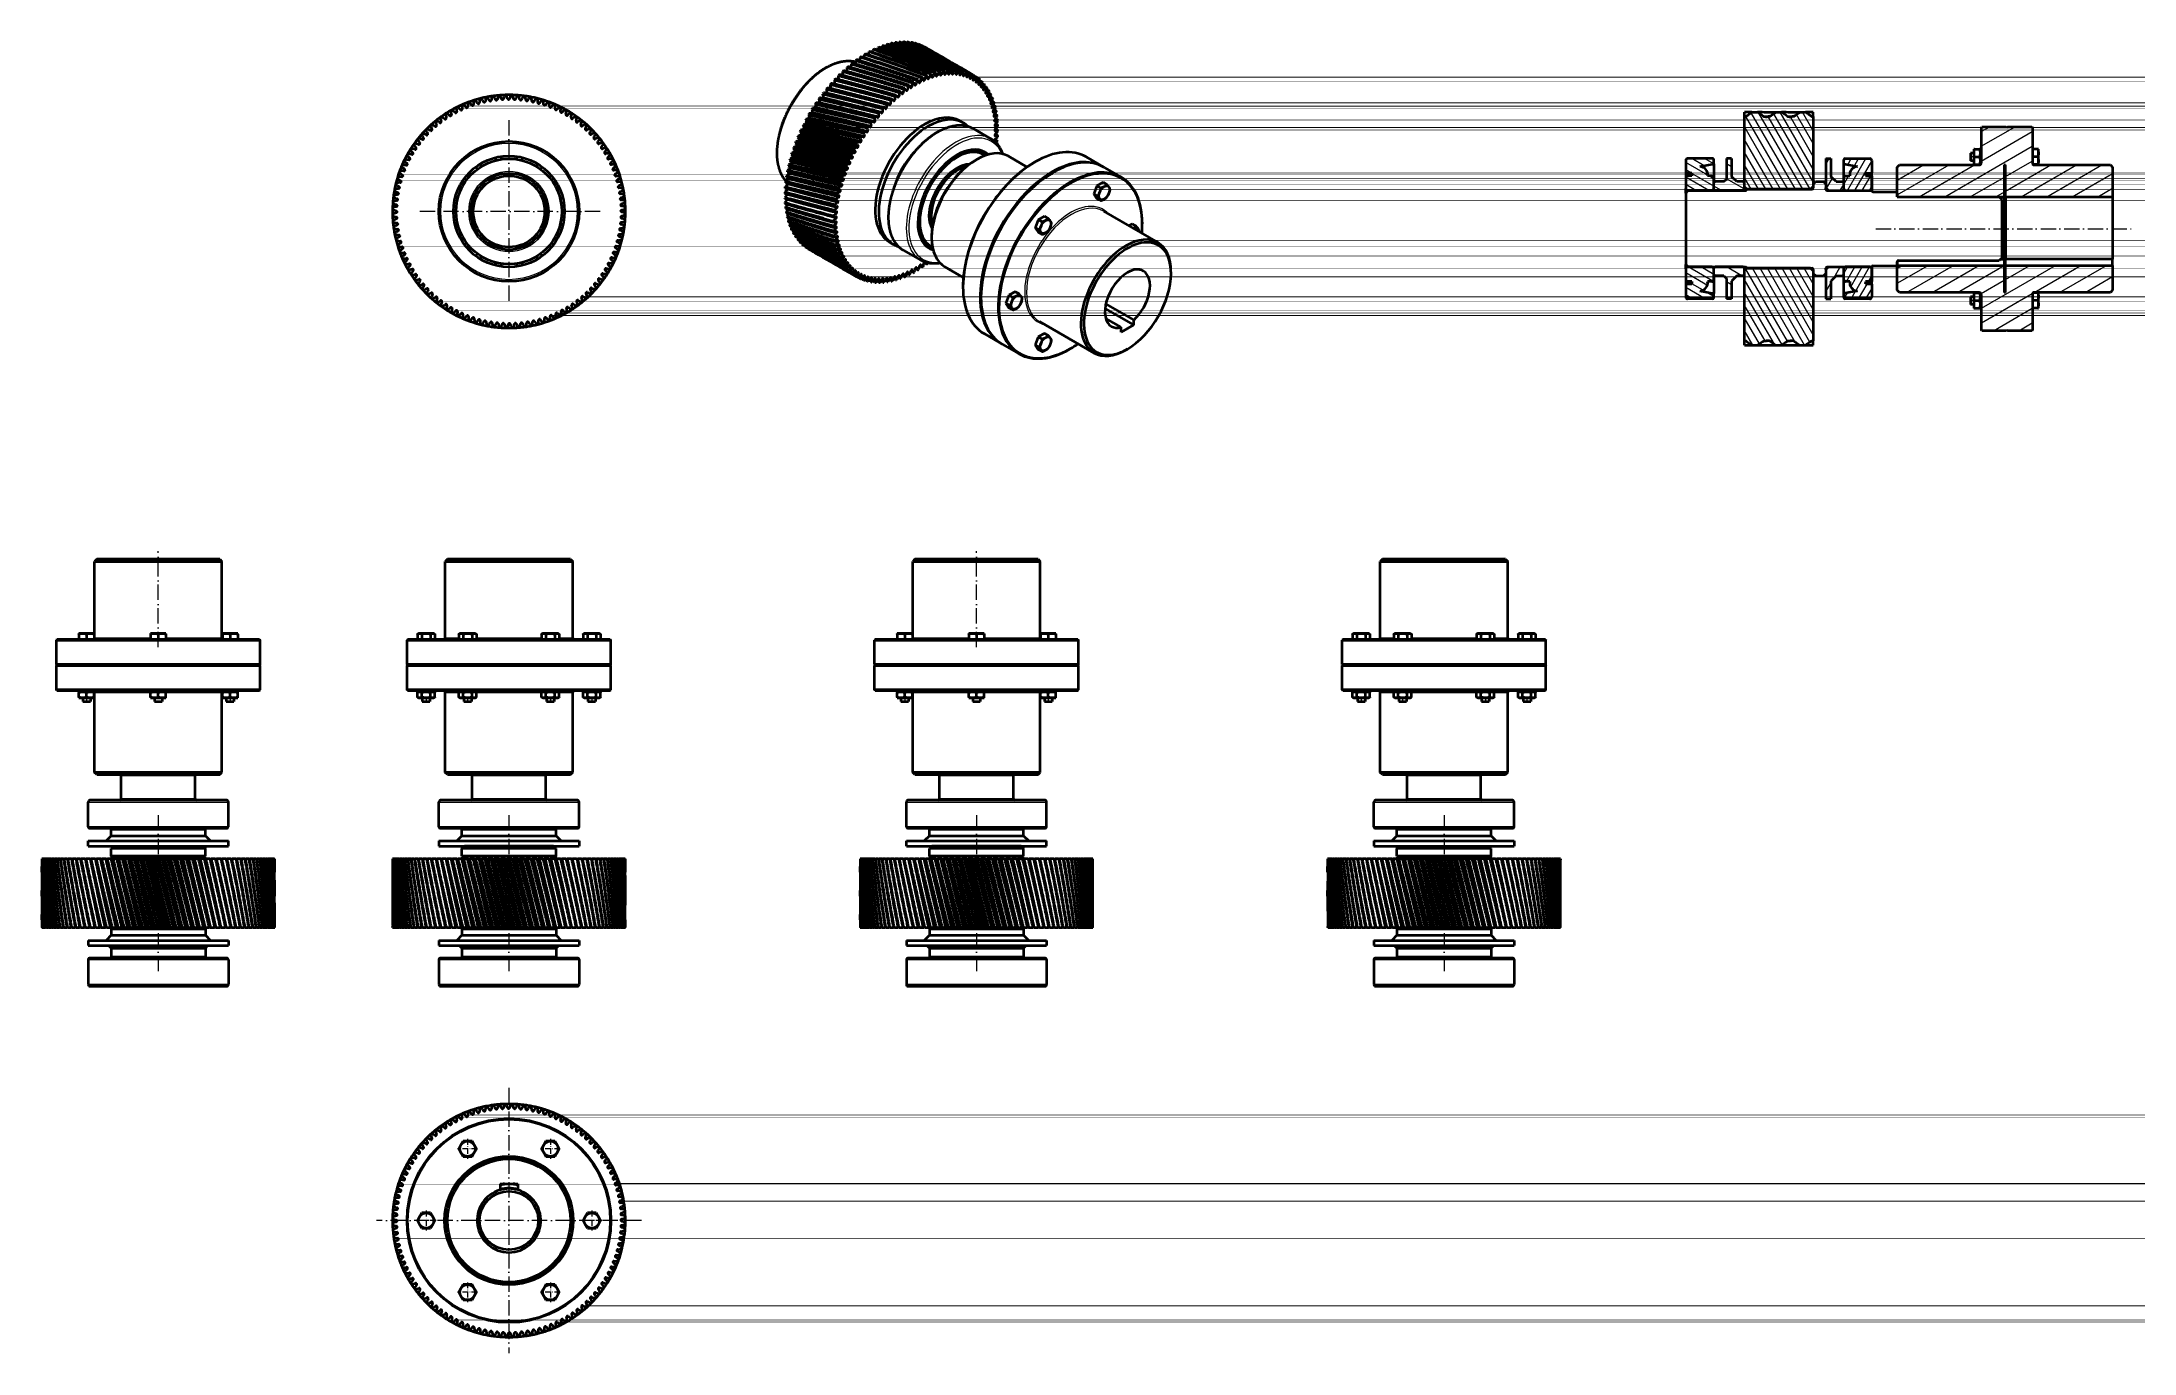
# Model space of a CAD drawing. Extents: x 228 to 1870, y -35 to 994.
import ezdxf

# ---------------------------------------------------------------- set-up
doc = ezdxf.new("R2010")
doc.units = 0
doc.linetypes.add('DASHDOT', pattern=[18.5, 12, -3, 0.5, -3])
doc.layers.get('0').update_dxf_attribs({"lineweight": 13})

# ---------------------------------------------------------------- blocks, each defined once
blk = doc.blocks.new('BLOCK1')
at = {"color": 7, "lineweight": 35}
for p, q in [((-48.3, 335), (-50, 333.3)), ((-50, 333.3), (0, 333.3)), ((-50, 273), (-50, 333.3)), ((0, 335), (-48.3, 335)), ((48.3, 335), (0, 335)), ((0, 333.3), (50, 333.3)), ((48.3, 335), (50, 333.3)), ((50, 273), (50, 333.3)), ((-79.5, 272), (-80, 271.5)), ((-80, 271.5), (0, 271.5)), ((-80, 252.5), (-80, 271.5)), ((0, 272), (-79.5, 272)), ((-71, 276.8), (-71.9, 276.3)), ((-71.9, 276.3), (-71.9, 272)), ((-70.2, 276.8), (-71, 276.8)), ((-65, 276.8), (-70.2, 276.8)), ((-68.5, 276.3), (-68.5, 272)), ((-59.8, 276.8), (-65, 276.8)), ((-61.5, 276.3), (-61.5, 272)), ((-59, 276.8), (-59.8, 276.8)), ((-59, 276.8), (-58.1, 276.3)), ((-58.1, 276.3), (-58.1, 272)), ((-38.5, 276.8), (-39.4, 276.3)), ((-39.4, 276.3), (-39.4, 272)), ((-37.7, 276.8), (-38.5, 276.8)), ((-32.5, 276.8), (-37.7, 276.8)), ((-36, 276.3), (-36, 272)), ((-27.3, 276.8), (-32.5, 276.8)), ((-29, 276.3), (-29, 272)), ((-26.5, 276.8), (-27.3, 276.8)), ((-26.5, 276.8), (-25.6, 276.3)), ((-25.6, 276.3), (-25.6, 272)), ((79.5, 272), (0, 272)), ((0, 271.5), (80, 271.5)), ((26.5, 276.8), (25.6, 276.3)), ((25.6, 276.3), (25.6, 272)), ((27.3, 276.8), (26.5, 276.8)), ((32.5, 276.8), (27.3, 276.8)), ((29, 276.3), (29, 272)), ((37.7, 276.8), (32.5, 276.8)), ((36, 276.3), (36, 272)), ((38.5, 276.8), (37.7, 276.8)), ((38.5, 276.8), (39.4, 276.3)), ((39.4, 276.3), (39.4, 272)), ((59, 276.8), (58.1, 276.3)), ((58.1, 276.3), (58.1, 272)), ((59.8, 276.8), (59, 276.8)), ((65, 276.8), (59.8, 276.8)), ((61.5, 276.3), (61.5, 272)), ((70.2, 276.8), (65, 276.8)), ((68.5, 276.3), (68.5, 272)), ((71, 276.8), (70.2, 276.8)), ((71, 276.8), (71.9, 276.3)), ((71.9, 276.3), (71.9, 272)), ((79.5, 272), (80, 271.5)), ((80, 252.5), (80, 271.5)), ((0, 252.5), (-80, 252.5)), ((-79.5, 252), (-80, 252.5)), ((-79.5, 252), (-80, 251.5)), ((-80, 251.5), (0, 251.5)), ((-80, 232.5), (-80, 251.5)), ((-79.5, 252), (0, 252)), ((80, 252.5), (0, 252.5)), ((0, 252), (79.5, 252)), ((0, 251.5), (80, 251.5)), ((79.5, 252), (80, 252.5)), ((79.5, 252), (80, 251.5)), ((80, 232.5), (80, 251.5)), ((0, 232.5), (-80, 232.5)), ((-79.5, 232), (-80, 232.5)), ((-79.5, 232), (0, 232)), ((-71, 231), (-71.9, 230.5)), ((-71.9, 226.7), (-71.9, 230.5)), ((-71, 231), (-71, 232)), ((-71, 231), (-70.2, 231)), ((-70.2, 231), (-65, 231)), ((-68.5, 226.7), (-68.5, 230.5)), ((-65, 231), (-59.8, 231)), ((-61.5, 226.7), (-61.5, 230.5)), ((-59.8, 231), (-59, 231)), ((-59, 231), (-59, 232)), ((-59, 231), (-58.1, 230.5)), ((-58.1, 226.7), (-58.1, 230.5)), ((-50, 167.7), (-50, 230.3)), ((-38.5, 231), (-39.4, 230.5)), ((-39.4, 226.7), (-39.4, 230.5)), ((-38.5, 231), (-38.5, 232)), ((-38.5, 231), (-37.7, 231)), ((-37.7, 231), (-32.5, 231)), ((-36, 226.7), (-36, 230.5)), ((-32.5, 231), (-27.3, 231)), ((-29, 226.7), (-29, 230.5)), ((-27.3, 231), (-26.5, 231)), ((-26.5, 231), (-26.5, 232)), ((-26.5, 231), (-25.6, 230.5)), ((-25.6, 226.7), (-25.6, 230.5)), ((80, 232.5), (0, 232.5)), ((0, 232), (79.5, 232)), ((26.5, 231), (25.6, 230.5)), ((25.6, 226.7), (25.6, 230.5)), ((26.5, 231), (26.5, 232)), ((26.5, 231), (27.3, 231)), ((27.3, 231), (32.5, 231)), ((29, 226.7), (29, 230.5)), ((32.5, 231), (37.7, 231)), ((36, 226.7), (36, 230.5)), ((37.7, 231), (38.5, 231)), ((38.5, 231), (38.5, 232)), ((38.5, 231), (39.4, 230.5)), ((39.4, 226.7), (39.4, 230.5)), ((50, 167.7), (50, 230.3)), ((59, 231), (58.1, 230.5)), ((58.1, 226.7), (58.1, 230.5)), ((59, 231), (59, 232)), ((59, 231), (59.8, 231)), ((59.8, 231), (65, 231)), ((61.5, 226.7), (61.5, 230.5)), ((65, 231), (70.2, 231)), ((68.5, 226.7), (68.5, 230.5)), ((70.2, 231), (71, 231)), ((71, 231), (71, 232)), ((71, 231), (71.9, 230.5)), ((71.9, 226.7), (71.9, 230.5)), ((79.5, 232), (80, 232.5)), ((-71, 226.2), (-71.9, 226.7)), ((-71, 226.2), (-70.2, 226.2)), ((-70.2, 226.2), (-65, 226.2)), ((-68, 226.2), (-68, 223.4)), ((-68, 223.4), (-65, 223.4)), ((-65, 226.2), (-59.8, 226.2)), ((-65, 223.4), (-62, 223.4)), ((-62, 226.2), (-62, 223.4)), ((-59.8, 226.2), (-59, 226.2)), ((-59, 226.2), (-58.1, 226.7)), ((-38.5, 226.2), (-39.4, 226.7)), ((-38.5, 226.2), (-37.7, 226.2)), ((-37.7, 226.2), (-32.5, 226.2)), ((-35.5, 226.2), (-35.5, 223.4)), ((-35.5, 223.4), (-29.9, 223.4)), ((-32.5, 226.2), (-27.3, 226.2)), ((-29.9, 223.4), (-29.5, 223.4)), ((-29.5, 226.2), (-29.5, 223.4)), ((-27.3, 226.2), (-26.5, 226.2)), ((-26.5, 226.2), (-25.6, 226.7)), ((26.5, 226.2), (25.6, 226.7)), ((26.5, 226.2), (27.3, 226.2)), ((27.3, 226.2), (32.5, 226.2)), ((29.5, 226.2), (29.5, 223.4)), ((29.5, 223.4), (29.9, 223.4)), ((29.9, 223.4), (35.5, 223.4)), ((32.5, 226.2), (37.7, 226.2)), ((35.5, 226.2), (35.5, 223.4)), ((37.7, 226.2), (38.5, 226.2)), ((38.5, 226.2), (39.4, 226.7)), ((59, 226.2), (58.1, 226.7)), ((59, 226.2), (59.8, 226.2)), ((59.8, 226.2), (65, 226.2)), ((62, 226.2), (62, 223.4)), ((62, 223.4), (65, 223.4)), ((65, 226.2), (70.2, 226.2)), ((65, 223.4), (68, 223.4)), ((68, 226.2), (68, 223.4)), ((70.2, 226.2), (71, 226.2)), ((71, 226.2), (71.9, 226.7)), ((0, 167.7), (-50, 167.7)), ((-48.3, 166), (-50, 167.7)), ((-48.3, 166), (0, 166)), ((-29, 147), (-29, 165)), ((28, 166), (-28, 166)), ((50, 167.7), (0, 167.7)), ((0, 166), (48.3, 166)), ((29, 147), (29, 165)), ((48.3, 166), (50, 167.7)), ((-55, 125), (-55, 144.5)), ((0, 146), (-53.5, 146)), ((53.5, 146), (0, 146)), ((55, 125), (55, 144.5)), ((-54, 124), (0, 124)), ((-37, 118), (-41, 114)), ((-39.9, 124), (0, 124)), ((-36, 124), (-37, 123)), ((37, 123), (-37, 123)), ((-37, 118), (-37, 123)), ((-37, 118), (37, 118)), ((36, 124), (-36, 124)), ((0, 124), (54, 124)), ((0, 124), (39.9, 124)), ((36, 124), (37, 123)), ((37, 118), (37, 123)), ((37, 118), (41, 114)), ((-91.3, 100), (-91.4, 100)), ((-91.3, 100), (-91.3, 100)), ((-91.1, 100), (-91.3, 100)), ((-91.1, 100), (-91, 100)), ((-90.6, 100), (-91, 100)), ((-90.6, 100), (-90.4, 100)), ((-89.8, 100), (-90.4, 100)), ((-89.8, 100), (-89.6, 100)), ((-88.7, 100), (-89.6, 100)), ((-88.7, 100), (-88.5, 100)), ((-87.4, 100), (-88.5, 100)), ((-87.4, 100), (-87.1, 100)), ((-85.9, 100), (-87.1, 100)), ((-85.9, 100), (-85.5, 100)), ((-84, 100), (-85.5, 100)), ((-84, 100), (-83.6, 100)), ((-82, 100), (-83.6, 100)), ((-82, 100), (-81.5, 100)), ((-79.7, 100), (-81.5, 100)), ((-79.7, 100), (-79.1, 100)), ((-77.1, 100), (-79.1, 100)), ((-77.1, 100), (-76.5, 100)), ((-74.4, 100), (-76.5, 100)), ((-74.4, 100), (-73.7, 100)), ((-71.4, 100), (-73.7, 100)), ((-71.4, 100), (-70.7, 100)), ((-68.2, 100), (-70.7, 100)), ((-68.2, 100), (-67.4, 100)), ((-64.8, 100), (-67.4, 100)), ((-64.8, 100), (-64, 100)), ((-61.2, 100), (-64, 100)), ((-61.2, 100), (-60.4, 100)), ((-57.5, 100), (-60.4, 100)), ((-57.5, 100), (-57.5, 100)), ((-57.5, 100), (-56.6, 100)), ((-53.8, 100), (-56.6, 100)), ((-55, 114), (0, 114)), ((-55, 114), (-55, 110)), ((-55, 110), (0, 110)), ((-53.5, 100), (-53.8, 100)), ((-53.5, 100), (-52.6, 100)), ((-49.9, 100), (-52.6, 100)), ((-49.4, 100), (-49.9, 100)), ((-49.4, 100), (-48.5, 100)), ((-45.9, 100), (-48.5, 100)), ((-45.2, 100), (-45.9, 100)), ((-45.2, 100), (-44.2, 100)), ((-41.7, 100), (-44.2, 100)), ((-41, 100), (-41.7, 100)), ((-40.9, 100), (-41, 100)), ((-40.8, 100), (-40.9, 100)), ((-40.8, 100), (-39.8, 100)), ((-37.5, 100), (-39.8, 100)), ((-36.7, 100), (-37.5, 100)), ((-37, 108), (-35, 110)), ((37, 108), (-37, 108)), ((-37, 102), (-37, 108)), ((37, 102), (-37, 102)), ((-37, 102), (-35, 100)), ((-36.6, 100), (-36.7, 100)), ((-36.5, 100), (-36.6, 100)), ((-36.4, 100), (-36.5, 100)), ((-36.4, 100), (-35.7, 97.2)), ((-36.4, 100), (-35.3, 100)), ((-33.1, 100), (-35.3, 100)), ((35, 110), (-35, 110)), ((-32.3, 100), (-33.1, 100)), ((-32.2, 100), (-32.3, 100)), ((-32.2, 100), (-32.2, 100)), ((-31.8, 100), (-32.2, 100)), ((-31.8, 100), (-31.8, 100)), ((-31.8, 100), (-30.7, 100)), ((-28.6, 100), (-30.7, 100)), ((-27.9, 100), (-28.6, 100)), ((-27.8, 100), (-27.9, 100)), ((-27.7, 100), (-27.8, 100)), ((-27.2, 100), (-27.7, 100)), ((-27.1, 100), (-27.2, 100)), ((-27.1, 100), (-26, 100)), ((-24, 100), (-26, 100)), ((-23.3, 100), (-24, 100)), ((-23.2, 100), (-23.3, 100)), ((-23.1, 100), (-23.2, 100)), ((-22.7, 100), (-23.1, 100)), ((-22.3, 100), (-22.7, 100)), ((-22.3, 100), (-21.2, 100)), ((-19.4, 100), (-21.2, 100)), ((-18.7, 100), (-19.4, 100)), ((-18.6, 100), (-18.7, 100)), ((-18.5, 100), (-18.6, 100)), ((-18, 100), (-18.5, 100)), ((-17.5, 100), (-18, 100)), ((-17.5, 100), (-16.4, 100)), ((-14.7, 100), (-16.4, 100)), ((-14, 100), (-14.7, 100)), ((-13.9, 100), (-14, 100)), ((-13.8, 100), (-13.9, 100)), ((-13.3, 100), (-13.8, 100)), ((-12.6, 100), (-13.3, 100)), ((-12.6, 100), (-11.5, 100)), ((-10, 100), (-11.5, 100)), ((-9.3, 100), (-10, 100)), ((-9.2, 100), (-9.3, 100)), ((-9.1, 100), (-9.2, 100)), ((-8.5, 100), (-9.1, 100)), ((-7.7, 100), (-8.5, 100)), ((-7.7, 100), (-6.5, 100)), ((-5.2, 100), (-6.5, 100)), ((-4.6, 100), (-5.2, 100)), ((-4.5, 100), (-4.6, 100)), ((-4.4, 100), (-4.5, 100)), ((-3.8, 100), (-4.4, 100)), ((-2.7, 100), (-3.8, 100)), ((-2.7, 100), (-1.6, 100)), ((-0.4, 100), (-1.6, 100)), ((0.2, 100), (-0.4, 100)), ((0, 114), (55, 114)), ((0, 110), (55, 110)), ((0.3, 100), (0.2, 100)), ((0.4, 100), (0.3, 100)), ((1, 100), (0.4, 100)), ((2.2, 100), (1, 100)), ((2.2, 100), (3.3, 100)), ((4.4, 100), (3.3, 100)), ((4.9, 100), (4.4, 100)), ((5, 100), (4.9, 100)), ((5.1, 100), (5, 100)), ((5.8, 100), (5.1, 100)), ((7.1, 100), (5.8, 100)), ((7.1, 100), (8.3, 100)), ((9.1, 100), (8.3, 100)), ((9.7, 100), (9.1, 100)), ((9.8, 100), (9.7, 100)), ((9.9, 100), (9.8, 100)), ((10.5, 100), (9.9, 100)), ((12.1, 100), (10.5, 100)), ((12.1, 100), (13.2, 100)), ((13.9, 100), (13.2, 100)), ((14.4, 100), (13.9, 100)), ((14.5, 100), (14.4, 100)), ((14.6, 100), (14.5, 100)), ((15.3, 100), (14.6, 100)), ((17, 100), (15.3, 100)), ((17, 100), (18.1, 100)), ((18.6, 100), (18.1, 100)), ((19.1, 100), (18.6, 100)), ((19.2, 100), (19.1, 100)), ((19.3, 100), (19.2, 100)), ((20, 100), (19.3, 100)), ((21.8, 100), (20, 100)), ((21.8, 100), (22.9, 100)), ((23.2, 100), (22.9, 100)), ((23.7, 100), (23.2, 100)), ((23.8, 100), (23.7, 100)), ((23.9, 100), (23.8, 100)), ((24.6, 100), (23.9, 100)), ((26.6, 100), (24.6, 100)), ((26.6, 100), (27.7, 100)), ((27.8, 100), (27.7, 100)), ((28.2, 100), (27.8, 100)), ((28.3, 100), (28.2, 100)), ((28.4, 100), (28.3, 100)), ((29.1, 100), (28.4, 100)), ((31.3, 100), (29.1, 100)), ((31.3, 100), (32.3, 100)), ((32.4, 100), (32.3, 100)), ((32.7, 100), (32.3, 100)), ((32.4, 100), (35.7, 86.4)), ((32.8, 100), (32.7, 100)), ((32.9, 100), (32.8, 100)), ((33.6, 100), (32.9, 100)), ((35.9, 100), (33.6, 100)), ((37, 108), (35, 110)), ((37, 102), (35, 100)), ((35.9, 100), (36.9, 100)), ((37.1, 100), (36.9, 100)), ((37, 102), (37, 108)), ((37.1, 100), (37.1, 100)), ((37.2, 100), (37.1, 100)), ((38, 100), (37.2, 100)), ((40.4, 100), (38, 100)), ((40.4, 100), (41.4, 100)), ((41.4, 100), (41.4, 100)), ((41.5, 100), (41.4, 100)), ((42.2, 100), (41.5, 100)), ((44.7, 100), (42.2, 100)), ((44.7, 100), (45.7, 100)), ((46.4, 100), (45.7, 100)), ((49, 100), (46.4, 100)), ((49, 100), (49.9, 100)), ((50.4, 100), (49.9, 100)), ((53.1, 100), (50.4, 100)), ((53.1, 100), (54, 100)), ((54.2, 100), (54, 100)), ((57, 100), (54.2, 100)), ((55, 114), (55, 110)), ((57, 100), (57.9, 100)), ((60.8, 100), (57.9, 100)), ((60.8, 100), (61.7, 100)), ((64.4, 100), (61.7, 100)), ((64.4, 100), (65.2, 100)), ((67.8, 100), (65.2, 100)), ((67.8, 100), (68.6, 100)), ((71, 100), (68.6, 100)), ((71, 100), (71.8, 100)), ((74.1, 100), (71.8, 100)), ((74.1, 100), (74.7, 100)), ((76.8, 100), (74.7, 100)), ((76.8, 100), (77.5, 100)), ((79.4, 100), (77.5, 100)), ((79.4, 100), (80, 100)), ((81.7, 100), (80, 100)), ((81.7, 100), (82.2, 100)), ((83.8, 100), (82.2, 100)), ((83.8, 100), (84.3, 100)), ((85.7, 100), (84.3, 100)), ((85.7, 100), (86.1, 100)), ((87.3, 100), (86.1, 100)), ((87.3, 100), (87.6, 100)), ((88.6, 100), (87.6, 100)), ((88.6, 100), (88.9, 100)), ((89.7, 100), (88.9, 100)), ((89.7, 100), (89.9, 100)), ((90.5, 100), (89.9, 100)), ((90.5, 100), (90.6, 100)), ((91, 100), (90.6, 100)), ((91, 100), (91.1, 100)), ((91.3, 100), (91.1, 100)), ((91.3, 100), (91.4, 100)), ((91.4, 89.6), (91.4, 93.9)), ((91.4, 70.8), (91.4, 75.2)), ((-35.7, 59.6), (-32.4, 46)), ((-91.3, 46), (-91.3, 47)), ((-91.3, 46), (-91.1, 46)), ((-91, 46), (-90.6, 46)), ((-90.5, 46), (-90.6, 46)), ((-90.5, 46), (-89.9, 46)), ((-89.7, 46), (-89.9, 46)), ((-89.7, 46), (-88.9, 46)), ((-88.6, 46), (-88.9, 46)), ((-88.6, 46), (-87.6, 46)), ((-87.3, 46), (-87.6, 46)), ((-87.3, 46), (-86.1, 46)), ((-85.7, 46), (-86.1, 46)), ((-85.7, 46), (-84.3, 46)), ((-83.8, 46), (-84.3, 46)), ((-83.8, 46), (-82.2, 46)), ((-81.7, 46), (-82.2, 46)), ((-81.7, 46), (-80, 46)), ((-79.4, 46), (-80, 46)), ((-79.4, 46), (-77.5, 46)), ((-76.8, 46), (-77.5, 46)), ((-76.8, 46), (-74.7, 46)), ((-74.1, 46), (-74.7, 46)), ((-74.1, 46), (-71.8, 46)), ((-71, 46), (-71.8, 46)), ((-71, 46), (-68.6, 46)), ((-67.8, 46), (-68.6, 46)), ((-67.8, 46), (-65.2, 46)), ((-64.4, 46), (-65.2, 46)), ((-64.4, 46), (-61.7, 46)), ((-60.8, 46), (-61.7, 46)), ((-60.8, 46), (-57.9, 46)), ((-57, 46), (-57.9, 46)), ((-57, 46), (-54.2, 46)), ((-55, 36), (0, 36)), ((-55, 36), (-55, 32)), ((-54.2, 46), (-53.8, 46)), ((-53.1, 46), (-54, 46)), ((-53.1, 46), (-50.4, 46)), ((-50.4, 46), (-49.8, 46)), ((-49, 46), (-49.9, 46)), ((-49, 46), (-46.4, 46)), ((-46.4, 46), (-45.6, 46)), ((-44.7, 46), (-45.7, 46)), ((-44.7, 46), (-42.2, 46)), ((-42.2, 46), (-41.5, 46)), ((-41.5, 46), (-41.4, 46)), ((-41.4, 46), (-41.4, 46)), ((-40.4, 46), (-41.4, 46)), ((-37, 40), (-41, 36)), ((-40.4, 46), (-38, 46)), ((-38, 46), (-37.2, 46)), ((-37.2, 46), (-37.1, 46)), ((-37.1, 46), (-37.1, 46)), ((-37.1, 46), (-36.9, 46)), ((-36, 46), (-37, 45)), ((-37, 45), (37, 45)), ((-37, 45), (-37, 40)), ((-37, 40), (37, 40)), ((-35.9, 46), (-36.9, 46)), ((-36, 46), (36, 46)), ((-35.9, 46), (-33.6, 46)), ((-33.6, 46), (-32.9, 46)), ((-32.9, 46), (-32.8, 46)), ((-32.8, 46), (-32.7, 46)), ((-32.7, 46), (-32.3, 46)), ((-32.4, 46), (-32.3, 46)), ((-31.3, 46), (-32.3, 46)), ((-31.3, 46), (-29.1, 46)), ((-29.1, 46), (-28.4, 46)), ((-28.4, 46), (-28.3, 46)), ((-28.3, 46), (-28.2, 46)), ((-28.2, 46), (-27.8, 46)), ((-27.8, 46), (-27.7, 46)), ((-26.6, 46), (-27.7, 46)), ((-26.6, 46), (-24.6, 46)), ((-24.6, 46), (-23.9, 46)), ((-23.9, 46), (-23.8, 46)), ((-23.8, 46), (-23.7, 46)), ((-23.7, 46), (-23.2, 46)), ((-23.2, 46), (-22.9, 46)), ((-21.8, 46), (-22.9, 46)), ((-21.8, 46), (-20, 46)), ((-20, 46), (-19.3, 46)), ((-19.3, 46), (-19.2, 46)), ((-19.2, 46), (-19.1, 46)), ((-19.1, 46), (-18.6, 46)), ((-18.6, 46), (-18.1, 46)), ((-17, 46), (-18.1, 46)), ((-17, 46), (-15.3, 46)), ((-15.3, 46), (-14.6, 46)), ((-14.6, 46), (-14.5, 46)), ((-14.5, 46), (-14.4, 46)), ((-14.4, 46), (-13.9, 46)), ((-13.9, 46), (-13.2, 46)), ((-12.1, 46), (-13.2, 46)), ((-12.1, 46), (-10.5, 46)), ((-10.5, 46), (-9.9, 46)), ((-9.9, 46), (-9.8, 46)), ((-9.8, 46), (-9.7, 46)), ((-9.7, 46), (-9.1, 46)), ((-9.1, 46), (-8.3, 46)), ((-7.1, 46), (-8.3, 46)), ((-7.1, 46), (-5.8, 46)), ((-5.8, 46), (-5.1, 46)), ((-5.1, 46), (-5, 46)), ((-5, 46), (-4.9, 46)), ((-4.9, 46), (-4.4, 46)), ((-4.4, 46), (-3.3, 46)), ((-2.2, 46), (-3.3, 46)), ((-2.2, 46), (-1, 46)), ((-1, 46), (-0.4, 46)), ((-0.4, 46), (-0.3, 46)), ((-0.3, 46), (-0.2, 46)), ((-0.2, 46), (0.4, 46)), ((0, 36), (55, 36)), ((0.4, 46), (1.6, 46)), ((2.7, 46), (1.6, 46)), ((2.7, 46), (3.8, 46)), ((3.8, 46), (4.4, 46)), ((4.4, 46), (4.5, 46)), ((4.5, 46), (4.6, 46)), ((4.6, 46), (5.2, 46)), ((5.2, 46), (6.5, 46)), ((7.7, 46), (6.5, 46)), ((7.7, 46), (8.5, 46)), ((8.5, 46), (9.1, 46)), ((9.1, 46), (9.2, 46)), ((9.2, 46), (9.3, 46)), ((9.3, 46), (10, 46)), ((10, 46), (11.5, 46)), ((12.6, 46), (11.5, 46)), ((12.6, 46), (13.3, 46)), ((13.3, 46), (13.8, 46)), ((13.8, 46), (13.9, 46)), ((13.9, 46), (14, 46)), ((14, 46), (14.7, 46)), ((14.7, 46), (16.4, 46)), ((17.5, 46), (16.4, 46)), ((17.5, 46), (18, 46)), ((18, 46), (18.5, 46)), ((18.5, 46), (18.6, 46)), ((18.6, 46), (18.7, 46)), ((18.7, 46), (19.4, 46)), ((19.4, 46), (21.2, 46)), ((22.3, 46), (21.2, 46)), ((22.3, 46), (22.7, 46)), ((22.7, 46), (23.1, 46)), ((23.1, 46), (23.2, 46)), ((23.2, 46), (23.3, 46)), ((23.3, 46), (24, 46)), ((24, 46), (26, 46)), ((27.1, 46), (26, 46)), ((27.1, 46), (27.2, 46)), ((27.2, 46), (27.7, 46)), ((27.7, 46), (27.8, 46)), ((27.8, 46), (27.9, 46)), ((27.9, 46), (28.6, 46)), ((28.6, 46), (30.7, 46)), ((31.8, 46), (30.7, 46)), ((31.8, 46), (31.8, 46)), ((31.8, 46), (32.2, 46)), ((32.2, 46), (32.2, 46)), ((32.2, 46), (32.3, 46)), ((32.3, 46), (33.1, 46)), ((33.1, 46), (35.3, 46)), ((36.4, 46), (35.3, 46)), ((36.4, 46), (35.7, 48.8)), ((36, 46), (37, 45)), ((36.4, 46), (36.5, 46)), ((36.5, 46), (36.6, 46)), ((36.6, 46), (36.7, 46)), ((36.7, 46), (37.5, 46)), ((37, 45), (37, 40)), ((37, 40), (41, 36)), ((37.5, 46), (39.8, 46)), ((40.8, 46), (39.8, 46)), ((40.8, 46), (40.9, 46)), ((40.9, 46), (41, 46)), ((41, 46), (41.7, 46)), ((41.7, 46), (44.2, 46)), ((45.2, 46), (44.2, 46)), ((45.2, 46), (45.9, 46)), ((45.9, 46), (48.5, 46)), ((49.4, 46), (48.5, 46)), ((49.4, 46), (49.9, 46)), ((49.9, 46), (52.6, 46)), ((53.5, 46), (52.6, 46)), ((53.5, 46), (53.8, 46)), ((53.8, 46), (56.6, 46)), ((55, 36), (55, 32)), ((57.5, 46), (56.6, 46)), ((57.5, 46), (57.5, 46)), ((57.5, 46), (60.4, 46)), ((61.2, 46), (60.4, 46)), ((61.2, 46), (64, 46)), ((64.8, 46), (64, 46)), ((64.8, 46), (67.4, 46)), ((68.2, 46), (67.4, 46)), ((68.2, 46), (70.7, 46)), ((71.4, 46), (70.7, 46)), ((71.4, 46), (73.7, 46)), ((74.4, 46), (73.7, 46)), ((74.4, 46), (76.5, 46)), ((77.1, 46), (76.5, 46)), ((77.1, 46), (79.1, 46)), ((79.7, 46), (79.1, 46)), ((79.7, 46), (81.5, 46)), ((82, 46), (81.5, 46)), ((82, 46), (83.6, 46)), ((84, 46), (83.6, 46)), ((84, 46), (85.5, 46)), ((85.9, 46), (85.5, 46)), ((85.9, 46), (87.1, 46)), ((87.4, 46), (87.1, 46)), ((87.4, 46), (88.5, 46)), ((88.7, 46), (88.5, 46)), ((88.7, 46), (89.6, 46)), ((89.8, 46), (89.6, 46)), ((89.8, 46), (90.4, 46)), ((90.6, 46), (90.4, 46)), ((90.6, 46), (91, 46)), ((91.1, 46), (91, 46)), ((91.1, 46), (91.3, 46)), ((91.3, 46), (91.3, 46)), ((91.3, 46), (91.4, 46)), ((-55, 32), (0, 32)), ((-55, 21), (-55, 1.5)), ((0, 22), (-54, 22)), ((-39, 32), (-37, 30)), ((-37, 30), (-37, 23)), ((-37, 30), (37, 30)), ((-36, 22), (-37, 23)), ((-37, 23), (37, 23)), ((0, 32), (55, 32)), ((54, 22), (0, 22)), ((36, 22), (37, 23)), ((39, 32), (37, 30)), ((37, 30), (37, 23)), ((55, 21), (55, 1.5)), ((-53.5, 0), (0, 0)), ((-41.4, 0), (0, 0)), ((28, 0), (-28, 0)), ((0, 0), (41.4, 0)), ((0, 0), (53.5, 0))]:
    blk.add_line(p, q, dxfattribs=at)
at = {"color": 7, "lineweight": 13}
for p, q in [((-39.4, 273), (-50, 273)), ((0, 273), (-25.6, 273)), ((25.6, 273), (0, 273)), ((50, 273), (39.4, 273)), ((-50, 230.3), (-39.4, 230.3)), ((-25.6, 230.3), (0, 230.3)), ((0, 230.3), (25.6, 230.3)), ((39.4, 230.3), (50, 230.3)), ((29, 165), (-29, 165)), ((-55, 144.5), (0, 144.5)), ((29, 147), (-29, 147)), ((0, 144.5), (55, 144.5)), ((0, 125), (-55, 125)), ((55, 125), (0, 125)), ((28.9, 95.4), (27.8, 100)), ((58, 99.5), (57.9, 100)), ((-27.8, 46), (-28.9, 50.6)), ((-57.9, 46), (-58, 46.5)), ((-55, 21), (0, 21)), ((0, 21), (55, 21)), ((0, 1.5), (-55, 1.5)), ((55, 1.5), (0, 1.5))]:
    blk.add_line(p, q, dxfattribs=at)
at = {"color": 7, "lineweight": 35}
for centre, radius, start, end in [((-51, 273), 1, 270, 360), ((51, 273), 1, 180, 270), ((-51.7, 230.3), 1.67, 0, 90), ((51.7, 230.3), 1.67, 90, 180), ((-28, 165), 1, 90, 180), ((28, 165), 1, 0, 90), ((-53.5, 144.5), 1.5, 90, 180), ((-30, 147), 1, 270, 0), ((30, 147), 1, 180, 270), ((53.5, 144.5), 1.5, 0, 90), ((-54, 125), 1, 180, 270), ((54, 125), 1, 270, 0), ((1220.3, 93.9), 1311.7, 179.7356, 180.0004), ((1231.1, 108.5), 1322.5, 180.3679, 182.7084), ((1234, 112.9), 1325.4, 180.5587, 182.8944), ((1242.4, 127.6), 1333.8, 181.1874, 183.5092), ((1246.4, 132.2), 1337.8, 181.3775, 183.6927), ((1258.5, 147.2), 1349.9, 182.0029, 184.2984), ((1263.7, 151.8), 1355.1, 182.1917, 184.4789), ((1279.8, 167.3), 1371.3, 182.8117, 185.0735), ((1286.2, 172.1), 1377.7, 182.9985, 185.2503), ((1306.5, 188.1), 1398, 183.6111, 185.8318), ((1314.2, 193.1), 1405.8, 183.7953, 186.0044), ((1339, 209.7), 1430.7, 184.3985, 186.5712), ((1348.2, 215), 1439.9, 184.5796, 186.739), ((3087, 818.9), 3213.7, 192.9265, 193.6659), ((3276.4, 883), 3408.4, 193.2805, 193.6537), ((-3986.1, -909.8), 4138.8, 13.6596, 14.1218), ((-3703.3, -821.7), 3847.6, 13.6504, 13.8596), ((-1347.4, -68.9), 1439.1, 4.579, 6.7396), ((-1339.8, -63.8), 1431.4, 4.399, 6.5706), ((-1313.5, -47), 1405.1, 3.7948, 6.005), ((-1307.2, -42.1), 1398.8, 3.6116, 5.8312), ((-1285.5, -26), 1377, 2.9979, 5.2508), ((-1280.5, -21.3), 1372, 2.8122, 5.0729), ((-1263, -5.8), 1354.4, 2.1911, 4.4795), ((-1259.2, -1.2), 1350.6, 2.0035, 4.2979), ((-1245.7, 13.9), 1337.1, 1.3769, 3.6933), ((-1243.1, 18.3), 1334.4, 1.188, 3.5086), ((-1233.3, 33.1), 1324.7, 0.5581, 2.8949), ((-1231.8, 37.5), 1323.2, 0.3685, 2.7078), ((-1227.3, 52), 1318.6, 0.0023, 2.0858), ((-1226.5, 56.4), 1317.8, 0.0018, 1.8972), ((-1224, 70.8), 1315.4, 0.0002, 1.2712), ((-1223.3, 75.2), 1314.6, 359.9999, 1.0819), ((-1221, 89.6), 1312.3, 359.9995, 0.454), ((-1220.3, 93.9), 1311.7, 359.9996, 0.2644), ((1227.3, 94), 1318.6, 180.0023, 182.0858), ((1226.5, 89.6), 1317.8, 180.0018, 181.8972), ((1223.3, 75.2), 1314.7, 179.686, 180.0001), ((-3088.7, -673.3), 3215.4, 12.9268, 13.6657), ((-1222.6, 89.6), 1313.9, 359.6853, 359.9995), ((1224, 75.2), 1315.4, 180.0002, 181.2712), ((1222.8, 56.4), 1314.1, 179.5904, 179.9995), ((3986.1, 1055.8), 4138.8, 193.6596, 194.1218), ((-3276.4, -737), 3408.4, 13.2805, 13.6537), ((-1223.3, 70.8), 1314.7, 359.686, 0.0001), ((1221, 56.4), 1312.3, 179.9995, 180.454), ((3706.4, 968.4), 3850.8, 193.6506, 193.8596), ((-1220.3, 52.1), 1311.7, 359.7356, 0.0004), ((-54, 21), 1, 90, 180), ((54, 21), 1, 0, 90), ((-53.5, 1.5), 1.5, 180, 270), ((53.5, 1.5), 1.5, 270, 0)]:
    blk.add_arc(centre, radius, start, end, dxfattribs=at)
at = {"color": 7, "lineweight": 13}
for centre, radius, start, end in [((-5322.1, -1232.8), 5504.5, 13.5608, 14.0123), ((-4846.6, -1098.2), 5015.1, 13.5478, 13.8226), ((-3434.8, -716.7), 3562.3, 12.7261, 13.2538), ((-3231.5, -651.5), 3353.8, 12.7174, 12.9489), ((-3078.6, -616), 3197.1, 12.426, 12.9419), ((-2914.8, -560.8), 3029.2, 12.4189, 12.5996), ((-2247.1, -381.5), 2347.4, 10.8908, 11.8369), ((-2163.1, -346.2), 2261.8, 10.8805, 11.3771), ((2247.1, 527.5), 2347.4, 190.891, 191.8369), ((5322.1, 1378.8), 5504.5, 193.5608, 194.0123), ((3078.7, 762), 3197.1, 192.4261, 192.9419), ((3434.8, 862.7), 3562.4, 192.7261, 193.2538), ((4846.6, 1244.2), 5015.1, 193.5478, 193.8226), ((2163.2, 492.2), 2261.9, 190.8807, 191.3771), ((2914.8, 706.8), 3029.2, 192.4189, 192.5996), ((3231.5, 797.5), 3353.8, 192.7174, 192.9489)]:
    blk.add_arc(centre, radius, start, end, dxfattribs=at)
at = {"color": 7, "lineweight": 35}
for points in [[(-71.9, 276.3), (-71.6, 276.5), (-71.2, 276.6), (-70.9, 276.7), (-70.5, 276.8), (-70.2, 276.8)], [(-61.5, 276.3), (-61.2, 276.5), (-60.9, 276.6), (-60.5, 276.7), (-60.2, 276.8), (-59.8, 276.8)], [(-39.4, 276.3), (-39.1, 276.5), (-38.7, 276.6), (-38.4, 276.7), (-38, 276.8), (-37.7, 276.8)], [(-29, 276.3), (-28.7, 276.5), (-28.4, 276.6), (-28, 276.7), (-27.7, 276.8), (-27.3, 276.8)], [(25.6, 276.3), (25.9, 276.5), (26.3, 276.6), (26.6, 276.7), (27, 276.8), (27.3, 276.8)], [(36, 276.3), (36.3, 276.5), (36.6, 276.6), (37, 276.7), (37.3, 276.8), (37.7, 276.8)], [(58.1, 276.3), (58.4, 276.5), (58.8, 276.6), (59.1, 276.7), (59.5, 276.8), (59.8, 276.8)], [(68.5, 276.3), (68.8, 276.5), (69.1, 276.6), (69.5, 276.7), (69.8, 276.8), (70.2, 276.8)], [(-70.2, 231), (-69.9, 231), (-69.6, 231), (-69.2, 230.9), (-68.9, 230.7), (-68.5, 230.5)], [(-37.7, 231), (-37.4, 231), (-37.1, 231), (-36.7, 230.9), (-36.4, 230.7), (-36, 230.5)], [(27.3, 231), (27.6, 231), (27.9, 231), (28.3, 230.9), (28.6, 230.7), (29, 230.5)], [(59.8, 231), (60.1, 231), (60.4, 231), (60.8, 230.9), (61.1, 230.7), (61.5, 230.5)], [(-59.8, 226.2), (-60.1, 226.2), (-60.4, 226.2), (-60.8, 226.3), (-61.1, 226.5), (-61.5, 226.7)], [(-27.3, 226.2), (-27.6, 226.2), (-27.9, 226.2), (-28.3, 226.3), (-28.6, 226.5), (-29, 226.7)], [(37.7, 226.2), (37.4, 226.2), (37.1, 226.2), (36.7, 226.3), (36.4, 226.5), (36, 226.7)], [(70.2, 226.2), (69.9, 226.2), (69.6, 226.2), (69.2, 226.3), (68.9, 226.5), (68.5, 226.7)], [(-85.9, 100), (-84.9, 89.2), (-83.8, 78.4), (-82.6, 67.6), (-81.3, 56.8), (-80, 46)], [(-79.4, 46), (-80.8, 56.8), (-82.1, 67.6), (-83.3, 78.4), (-84.4, 89.2), (-85.5, 100)], [(-84, 100), (-82.9, 89.2), (-81.7, 78.4), (-80.4, 67.6), (-79, 56.8), (-77.5, 46)], [(-76.8, 46), (-78.4, 56.8), (-79.8, 67.6), (-81.2, 78.4), (-82.4, 89.2), (-83.6, 100)], [(-82, 100), (-80.7, 89.2), (-79.4, 78.4), (-77.9, 67.6), (-76.4, 56.8), (-74.7, 46)], [(-74.1, 46), (-75.7, 56.8), (-77.3, 67.6), (-78.8, 78.4), (-80.2, 89.2), (-81.5, 100)], [(-79.7, 100), (-78.3, 89.2), (-76.8, 78.4), (-75.2, 67.6), (-73.5, 56.8), (-71.8, 46)], [(-71, 46), (-72.8, 56.8), (-74.5, 67.6), (-76.2, 78.4), (-77.7, 89.2), (-79.1, 100)], [(-77.1, 100), (-75.6, 89.2), (-74, 78.4), (-72.3, 67.6), (-70.5, 56.8), (-68.6, 46)], [(-67.8, 46), (-69.7, 56.8), (-71.6, 67.6), (-73.3, 78.4), (-75, 89.2), (-76.5, 100)], [(-74.4, 100), (-72.7, 89.2), (-71, 78.4), (-69.1, 67.6), (-67.2, 56.8), (-65.2, 46)], [(-64.4, 46), (-66.4, 56.8), (-68.4, 67.6), (-70.2, 78.4), (-72, 89.2), (-73.7, 100)], [(-71.4, 100), (-69.6, 89.2), (-67.7, 78.4), (-65.8, 67.6), (-63.8, 56.8), (-61.7, 46)], [(-60.8, 46), (-62.9, 56.8), (-65, 67.6), (-67, 78.4), (-68.9, 89.2), (-70.7, 100)], [(-68.2, 100), (-66.3, 89.2), (-64.3, 78.4), (-62.3, 67.6), (-60.1, 56.8), (-57.9, 46)], [(-57, 46), (-59.3, 56.8), (-61.4, 67.6), (-63.5, 78.4), (-65.5, 89.2), (-67.4, 100)], [(-64.8, 100), (-62.8, 89.2), (-60.7, 78.4), (-58.5, 67.6), (-56.3, 56.8), (-54, 46)], [(-53.1, 46), (-55.4, 56.8), (-57.7, 67.6), (-59.8, 78.4), (-61.9, 89.2), (-64, 100)], [(-61.2, 100), (-59.1, 89.2), (-56.9, 78.4), (-54.7, 67.6), (-52.3, 56.8), (-49.9, 46)], [(-49, 46), (-51.4, 56.8), (-53.7, 67.6), (-56, 78.4), (-58.2, 89.2), (-60.4, 100)], [(-57.5, 100), (-55.2, 89.2), (-53, 78.4), (-50.6, 67.6), (-48.2, 56.8), (-45.7, 46)], [(-44.7, 46), (-47.2, 56.8), (-49.6, 67.6), (-52, 78.4), (-54.3, 89.2), (-56.6, 100)], [(-53.5, 100), (-51.2, 89.2), (-48.8, 78.4), (-46.4, 67.6), (-43.9, 56.8), (-41.4, 46)], [(-40.4, 46), (-42.9, 56.8), (-45.4, 67.6), (-47.9, 78.4), (-50.3, 89.2), (-52.6, 100)], [(-49.4, 100), (-47, 89.2), (-44.6, 78.4), (-42.1, 67.6), (-39.5, 56.8), (-36.9, 46)], [(-35.9, 46), (-38.5, 56.8), (-41, 67.6), (-43.6, 78.4), (-46.1, 89.2), (-48.5, 100)], [(-31.3, 46), (-33.9, 56.8), (-36.6, 67.6), (-39.2, 78.4), (-41.7, 89.2), (-44.2, 100)], [(-26.6, 46), (-29.3, 56.8), (-32, 67.6), (-34.6, 78.4), (-37.2, 89.2), (-39.8, 100)], [(-21.8, 46), (-24.6, 56.8), (-27.3, 67.6), (-30, 78.4), (-32.7, 89.2), (-35.3, 100)], [(-31.8, 100), (-29.1, 89.2), (-26.4, 78.4), (-23.6, 67.6), (-20.9, 56.8), (-18.1, 46)], [(-17, 46), (-19.7, 56.8), (-22.5, 67.6), (-25.3, 78.4), (-28, 89.2), (-30.7, 100)], [(-27.1, 100), (-24.4, 89.2), (-21.6, 78.4), (-18.8, 67.6), (-16, 56.8), (-13.2, 46)], [(-12.1, 46), (-14.9, 56.8), (-17.7, 67.6), (-20.5, 78.4), (-23.2, 89.2), (-26, 100)], [(-22.3, 100), (-19.6, 89.2), (-16.8, 78.4), (-13.9, 67.6), (-11.1, 56.8), (-8.3, 46)], [(-7.1, 46), (-10, 56.8), (-12.8, 67.6), (-15.6, 78.4), (-18.4, 89.2), (-21.2, 100)], [(-17.5, 100), (-14.7, 89.2), (-11.9, 78.4), (-9, 67.6), (-6.2, 56.8), (-3.3, 46)], [(-2.2, 46), (-5.1, 56.8), (-7.9, 67.6), (-10.7, 78.4), (-13.6, 89.2), (-16.4, 100)], [(-12.6, 100), (-9.8, 89.2), (-6.9, 78.4), (-4.1, 67.6), (-1.2, 56.8), (1.6, 46)], [(2.7, 46), (-0.1, 56.8), (-3, 67.6), (-5.8, 78.4), (-8.6, 89.2), (-11.5, 100)], [(-7.7, 100), (-4.8, 89.2), (-2, 78.4), (0.9, 67.6), (3.7, 56.8), (6.5, 46)], [(7.7, 46), (4.8, 56.8), (2, 67.6), (-0.9, 78.4), (-3.7, 89.2), (-6.5, 100)], [(-2.7, 100), (0.1, 89.2), (3, 78.4), (5.8, 67.6), (8.6, 56.8), (11.5, 46)], [(12.6, 46), (9.8, 56.8), (6.9, 67.6), (4.1, 78.4), (1.2, 89.2), (-1.6, 100)], [(2.2, 100), (5.1, 89.2), (7.9, 78.4), (10.7, 67.6), (13.6, 56.8), (16.4, 46)], [(17.5, 46), (14.7, 56.8), (11.9, 67.6), (9, 78.4), (6.2, 89.2), (3.3, 100)], [(7.1, 100), (10, 89.2), (12.8, 78.4), (15.6, 67.6), (18.4, 56.8), (21.2, 46)], [(22.3, 46), (19.6, 56.8), (16.8, 67.6), (13.9, 78.4), (11.1, 89.2), (8.3, 100)], [(12.1, 100), (14.9, 89.2), (17.7, 78.4), (20.5, 67.6), (23.2, 56.8), (26, 46)], [(27.1, 46), (24.4, 56.8), (21.6, 67.6), (18.8, 78.4), (16, 89.2), (13.2, 100)], [(17, 100), (19.7, 89.2), (22.5, 78.4), (25.3, 67.6), (28, 56.8), (30.7, 46)], [(31.8, 46), (29.1, 56.8), (26.4, 67.6), (23.6, 78.4), (20.9, 89.2), (18.1, 100)], [(21.8, 100), (24.6, 89.2), (27.3, 78.4), (30, 67.6), (32.7, 56.8), (35.3, 46)], [(35.7, 48.8), (33.2, 59.1), (30.7, 69.3), (28.1, 79.5), (25.5, 89.8), (22.9, 100)], [(26.6, 100), (29.3, 89.2), (32, 78.4), (34.6, 67.6), (37.2, 56.8), (39.8, 46)], [(31.3, 100), (33.9, 89.2), (36.6, 78.4), (39.2, 67.6), (41.7, 56.8), (44.2, 46)], [(35.9, 100), (38.5, 89.2), (41, 78.4), (43.6, 67.6), (46.1, 56.8), (48.5, 46)], [(49.4, 46), (47, 56.8), (44.6, 67.6), (42.1, 78.4), (39.5, 89.2), (36.9, 100)], [(40.4, 100), (42.9, 89.2), (45.4, 78.4), (47.9, 67.6), (50.3, 56.8), (52.6, 46)], [(53.5, 46), (51.2, 56.8), (48.8, 67.6), (46.4, 78.4), (43.9, 89.2), (41.4, 100)], [(44.7, 100), (47.2, 89.2), (49.6, 78.4), (52, 67.6), (54.3, 56.8), (56.6, 46)], [(57.5, 46), (55.2, 56.8), (53, 67.6), (50.6, 78.4), (48.2, 89.2), (45.7, 100)], [(49, 100), (51.4, 89.2), (53.7, 78.4), (56, 67.6), (58.2, 56.8), (60.4, 46)], [(61.2, 46), (59.1, 56.8), (56.9, 67.6), (54.6, 78.4), (52.3, 89.2), (49.9, 100)], [(53.1, 100), (55.4, 89.2), (57.7, 78.4), (59.8, 67.6), (62, 56.8), (64, 46)], [(64.8, 46), (62.8, 56.8), (60.7, 67.6), (58.5, 78.4), (56.3, 89.2), (54, 100)], [(57, 100), (59.3, 89.2), (61.4, 78.4), (63.5, 67.6), (65.5, 56.8), (67.4, 46)], [(68.2, 46), (66.3, 56.8), (64.3, 67.6), (62.3, 78.4), (60.1, 89.2), (57.9, 100)], [(60.8, 100), (62.9, 89.2), (65, 78.4), (67, 67.6), (68.9, 56.8), (70.7, 46)], [(71.4, 46), (69.6, 56.8), (67.7, 67.6), (65.8, 78.4), (63.8, 89.2), (61.7, 100)], [(64.4, 100), (66.4, 89.2), (68.4, 78.4), (70.2, 67.6), (72, 56.8), (73.7, 46)], [(74.4, 46), (72.7, 56.8), (71, 67.6), (69.1, 78.4), (67.2, 89.2), (65.2, 100)], [(67.8, 100), (69.7, 89.2), (71.6, 78.4), (73.3, 67.6), (75, 56.8), (76.5, 46)], [(77.1, 46), (75.6, 56.8), (74, 67.6), (72.3, 78.4), (70.5, 89.2), (68.6, 100)], [(71, 100), (72.8, 89.2), (74.5, 78.4), (76.2, 67.6), (77.7, 56.8), (79.1, 46)], [(79.7, 46), (78.3, 56.8), (76.8, 67.6), (75.2, 78.4), (73.5, 89.2), (71.8, 100)], [(74.1, 100), (75.7, 89.2), (77.3, 78.4), (78.8, 67.6), (80.2, 56.8), (81.5, 46)], [(82, 46), (80.7, 56.8), (79.4, 67.6), (77.9, 78.4), (76.4, 89.2), (74.7, 100)], [(76.8, 100), (78.4, 89.2), (79.8, 78.4), (81.2, 67.6), (82.4, 56.8), (83.6, 46)], [(84, 46), (82.9, 56.8), (81.7, 67.6), (80.4, 78.4), (79, 89.2), (77.5, 100)], [(79.4, 100), (80.8, 89.2), (82.1, 78.4), (83.3, 67.6), (84.5, 56.8), (85.5, 46)], [(85.9, 46), (84.9, 56.8), (83.8, 67.6), (82.6, 78.4), (81.3, 89.2), (80, 100)], [(-35.7, 97.2), (-33.2, 86.9), (-30.7, 76.7), (-28.1, 66.5), (-25.5, 56.2), (-22.9, 46)]]:
    blk.add_open_spline(points, degree=5, dxfattribs=at)
for points, degree, knots in [([(-70.2, 276.8), (-70.1, 276.8), (-69.9, 276.8), (-69.8, 276.8), (-69.4, 276.7), (-69.1, 276.6), (-68.9, 276.5), (-68.7, 276.4), (-68.5, 276.3)], 5, [0, 0, 0, 0, 0, 0, 1.993882, 1.993882, 1.993882, 4.976521, 4.976521, 4.976521, 4.976521, 4.976521, 4.976521]), ([(-68.5, 276.3), (-68.2, 276.3), (-67.9, 276.4), (-67.6, 276.5), (-67.1, 276.6), (-66.5, 276.7), (-66.3, 276.7), (-65.8, 276.8), (-65.4, 276.8), (-65.3, 276.8), (-65.1, 276.8), (-65, 276.8)], 5, [0, 0, 0, 0, 0, 0, 1.993656, 1.993656, 1.993656, 3.981427, 3.981427, 3.981427, 4.975052, 4.975052, 4.975052, 4.975052, 4.975052, 4.975052]), ([(-65, 276.8), (-64.7, 276.8), (-64.4, 276.8), (-64.2, 276.8), (-63.6, 276.7), (-63, 276.6), (-62.8, 276.6), (-62.3, 276.5), (-61.9, 276.4), (-61.8, 276.3), (-61.7, 276.3), (-61.5, 276.3)], 5, [0, 0, 0, 0, 0, 0, 1.994277, 1.994277, 1.994277, 3.982405, 3.982405, 3.982405, 4.97487, 4.97487, 4.97487, 4.97487, 4.97487, 4.97487]), ([(-59.8, 276.8), (-59.7, 276.8), (-59.5, 276.8), (-59.4, 276.8), (-59, 276.7), (-58.7, 276.6), (-58.5, 276.5), (-58.3, 276.4), (-58.1, 276.3)], 5, [0, 0, 0, 0, 0, 0, 1.993882, 1.993882, 1.993882, 4.976521, 4.976521, 4.976521, 4.976521, 4.976521, 4.976521]), ([(-37.7, 276.8), (-37.6, 276.8), (-37.4, 276.8), (-37.3, 276.8), (-36.9, 276.7), (-36.6, 276.6), (-36.4, 276.5), (-36.2, 276.4), (-36, 276.3)], 5, [0, 0, 0, 0, 0, 0, 1.993882, 1.993882, 1.993882, 4.976521, 4.976521, 4.976521, 4.976521, 4.976521, 4.976521]), ([(-36, 276.3), (-35.7, 276.3), (-35.4, 276.4), (-35.1, 276.5), (-34.6, 276.6), (-34, 276.7), (-33.8, 276.7), (-33.3, 276.8), (-32.9, 276.8), (-32.8, 276.8), (-32.6, 276.8), (-32.5, 276.8)], 5, [0, 0, 0, 0, 0, 0, 1.993656, 1.993656, 1.993656, 3.981427, 3.981427, 3.981427, 4.975052, 4.975052, 4.975052, 4.975052, 4.975052, 4.975052]), ([(-32.5, 276.8), (-32.2, 276.8), (-31.9, 276.8), (-31.7, 276.8), (-31.1, 276.7), (-30.5, 276.6), (-30.3, 276.6), (-29.8, 276.5), (-29.4, 276.4), (-29.3, 276.3), (-29.2, 276.3), (-29, 276.3)], 5, [0, 0, 0, 0, 0, 0, 1.994277, 1.994277, 1.994277, 3.982405, 3.982405, 3.982405, 4.97487, 4.97487, 4.97487, 4.97487, 4.97487, 4.97487]), ([(-27.3, 276.8), (-27.2, 276.8), (-27, 276.8), (-26.9, 276.8), (-26.5, 276.7), (-26.2, 276.6), (-26, 276.5), (-25.8, 276.4), (-25.6, 276.3)], 5, [0, 0, 0, 0, 0, 0, 1.993882, 1.993882, 1.993882, 4.976521, 4.976521, 4.976521, 4.976521, 4.976521, 4.976521]), ([(27.3, 276.8), (27.4, 276.8), (27.6, 276.8), (27.7, 276.8), (28.1, 276.7), (28.4, 276.6), (28.6, 276.5), (28.8, 276.4), (29, 276.3)], 5, [0, 0, 0, 0, 0, 0, 1.993882, 1.993882, 1.993882, 4.976521, 4.976521, 4.976521, 4.976521, 4.976521, 4.976521]), ([(29, 276.3), (29.3, 276.3), (29.6, 276.4), (29.9, 276.5), (30.4, 276.6), (31, 276.7), (31.2, 276.7), (31.7, 276.8), (32.1, 276.8), (32.2, 276.8), (32.4, 276.8), (32.5, 276.8)], 5, [0, 0, 0, 0, 0, 0, 1.993656, 1.993656, 1.993656, 3.981427, 3.981427, 3.981427, 4.975052, 4.975052, 4.975052, 4.975052, 4.975052, 4.975052]), ([(32.5, 276.8), (32.8, 276.8), (33.1, 276.8), (33.3, 276.8), (33.9, 276.7), (34.5, 276.6), (34.7, 276.6), (35.2, 276.5), (35.6, 276.4), (35.7, 276.3), (35.8, 276.3), (36, 276.3)], 5, [0, 0, 0, 0, 0, 0, 1.994277, 1.994277, 1.994277, 3.982405, 3.982405, 3.982405, 4.97487, 4.97487, 4.97487, 4.97487, 4.97487, 4.97487]), ([(37.7, 276.8), (37.8, 276.8), (38, 276.8), (38.1, 276.8), (38.5, 276.7), (38.8, 276.6), (39, 276.5), (39.2, 276.4), (39.4, 276.3)], 5, [0, 0, 0, 0, 0, 0, 1.993882, 1.993882, 1.993882, 4.976521, 4.976521, 4.976521, 4.976521, 4.976521, 4.976521]), ([(59.8, 276.8), (59.9, 276.8), (60.1, 276.8), (60.2, 276.8), (60.6, 276.7), (60.9, 276.6), (61.1, 276.5), (61.3, 276.4), (61.5, 276.3)], 5, [0, 0, 0, 0, 0, 0, 1.993882, 1.993882, 1.993882, 4.976521, 4.976521, 4.976521, 4.976521, 4.976521, 4.976521]), ([(61.5, 276.3), (61.8, 276.3), (62.1, 276.4), (62.4, 276.5), (62.9, 276.6), (63.5, 276.7), (63.7, 276.7), (64.2, 276.8), (64.6, 276.8), (64.7, 276.8), (64.9, 276.8), (65, 276.8)], 5, [0, 0, 0, 0, 0, 0, 1.993656, 1.993656, 1.993656, 3.981427, 3.981427, 3.981427, 4.975052, 4.975052, 4.975052, 4.975052, 4.975052, 4.975052]), ([(65, 276.8), (65.3, 276.8), (65.6, 276.8), (65.8, 276.8), (66.4, 276.7), (67, 276.6), (67.2, 276.6), (67.7, 276.5), (68.1, 276.4), (68.2, 276.3), (68.3, 276.3), (68.5, 276.3)], 5, [0, 0, 0, 0, 0, 0, 1.994277, 1.994277, 1.994277, 3.982405, 3.982405, 3.982405, 4.97487, 4.97487, 4.97487, 4.97487, 4.97487, 4.97487]), ([(70.2, 276.8), (70.3, 276.8), (70.5, 276.8), (70.6, 276.8), (71, 276.7), (71.3, 276.6), (71.5, 276.5), (71.7, 276.4), (71.9, 276.3)], 5, [0, 0, 0, 0, 0, 0, 1.993882, 1.993882, 1.993882, 4.976521, 4.976521, 4.976521, 4.976521, 4.976521, 4.976521]), ([(-71.9, 230.5), (-71.6, 230.7), (-71.3, 230.8), (-71, 230.9), (-70.7, 231), (-70.4, 231), (-70.3, 231), (-70.3, 231), (-70.2, 231)], 5, [0, 0, 0, 0, 0, 0, 42.050588, 42.050588, 42.050588, 52.558527, 52.558527, 52.558527, 52.558527, 52.558527, 52.558527]), ([(-68.5, 230.5), (-68.2, 230.5), (-67.9, 230.6), (-67.6, 230.7), (-67.1, 230.8), (-66.5, 230.9), (-66.3, 230.9), (-65.8, 231), (-65.4, 231), (-65.3, 231), (-65.1, 231), (-65, 231)], 5, [0, 0, 0, 0, 0, 0, 1.993656, 1.993656, 1.993656, 3.981427, 3.981427, 3.981427, 4.975052, 4.975052, 4.975052, 4.975052, 4.975052, 4.975052]), ([(-65, 231), (-64.7, 231), (-64.4, 231), (-64.2, 231), (-63.6, 230.9), (-63, 230.8), (-62.8, 230.8), (-62.3, 230.7), (-61.9, 230.6), (-61.8, 230.5), (-61.7, 230.5), (-61.5, 230.5)], 5, [0, 0, 0, 0, 0, 0, 1.994277, 1.994277, 1.994277, 3.982405, 3.982405, 3.982405, 4.97487, 4.97487, 4.97487, 4.97487, 4.97487, 4.97487]), ([(-61.5, 230.5), (-61.2, 230.7), (-60.8, 230.8), (-60.5, 230.9), (-60.2, 231), (-59.9, 231), (-59.9, 231), (-59.8, 231), (-59.8, 231)], 5, [0, 0, 0, 0, 0, 0, 47.286426, 47.286426, 47.286426, 52.539185, 52.539185, 52.539185, 52.539185, 52.539185, 52.539185]), ([(-59.8, 231), (-59.6, 231), (-59.4, 231), (-59.2, 230.9), (-58.9, 230.9), (-58.5, 230.7), (-58.4, 230.6), (-58.2, 230.6), (-58.1, 230.5)], 5, [0, 0, 0, 0, 0, 0, 31.57606, 31.57606, 31.57606, 52.596811, 52.596811, 52.596811, 52.596811, 52.596811, 52.596811]), ([(-39.4, 230.5), (-39.1, 230.7), (-38.8, 230.8), (-38.5, 230.9), (-38.2, 231), (-37.9, 231), (-37.8, 231), (-37.8, 231), (-37.7, 231)], 5, [0, 0, 0, 0, 0, 0, 42.050588, 42.050588, 42.050588, 52.558527, 52.558527, 52.558527, 52.558527, 52.558527, 52.558527]), ([(-36, 230.5), (-35.7, 230.5), (-35.4, 230.6), (-35.1, 230.7), (-34.6, 230.8), (-34, 230.9), (-33.8, 230.9), (-33.3, 231), (-32.9, 231), (-32.8, 231), (-32.6, 231), (-32.5, 231)], 5, [0, 0, 0, 0, 0, 0, 1.993656, 1.993656, 1.993656, 3.981427, 3.981427, 3.981427, 4.975052, 4.975052, 4.975052, 4.975052, 4.975052, 4.975052]), ([(-32.5, 231), (-32.2, 231), (-31.9, 231), (-31.7, 231), (-31.1, 230.9), (-30.5, 230.8), (-30.3, 230.8), (-29.8, 230.7), (-29.4, 230.6), (-29.3, 230.5), (-29.2, 230.5), (-29, 230.5)], 5, [0, 0, 0, 0, 0, 0, 1.994277, 1.994277, 1.994277, 3.982405, 3.982405, 3.982405, 4.97487, 4.97487, 4.97487, 4.97487, 4.97487, 4.97487]), ([(-29, 230.5), (-28.7, 230.7), (-28.3, 230.8), (-28, 230.9), (-27.7, 231), (-27.4, 231), (-27.4, 231), (-27.3, 231), (-27.3, 231)], 5, [0, 0, 0, 0, 0, 0, 47.286426, 47.286426, 47.286426, 52.539185, 52.539185, 52.539185, 52.539185, 52.539185, 52.539185]), ([(-27.3, 231), (-27.1, 231), (-26.9, 231), (-26.7, 230.9), (-26.4, 230.9), (-26, 230.7), (-25.9, 230.6), (-25.7, 230.6), (-25.6, 230.5)], 5, [0, 0, 0, 0, 0, 0, 31.57606, 31.57606, 31.57606, 52.596811, 52.596811, 52.596811, 52.596811, 52.596811, 52.596811]), ([(25.6, 230.5), (25.9, 230.7), (26.2, 230.8), (26.5, 230.9), (26.8, 231), (27.1, 231), (27.2, 231), (27.2, 231), (27.3, 231)], 5, [0, 0, 0, 0, 0, 0, 42.050588, 42.050588, 42.050588, 52.558527, 52.558527, 52.558527, 52.558527, 52.558527, 52.558527]), ([(29, 230.5), (29.3, 230.5), (29.6, 230.6), (29.9, 230.7), (30.4, 230.8), (31, 230.9), (31.2, 230.9), (31.7, 231), (32.1, 231), (32.2, 231), (32.4, 231), (32.5, 231)], 5, [0, 0, 0, 0, 0, 0, 1.993656, 1.993656, 1.993656, 3.981427, 3.981427, 3.981427, 4.975052, 4.975052, 4.975052, 4.975052, 4.975052, 4.975052]), ([(32.5, 231), (32.8, 231), (33.1, 231), (33.3, 231), (33.9, 230.9), (34.5, 230.8), (34.7, 230.8), (35.2, 230.7), (35.6, 230.6), (35.7, 230.5), (35.8, 230.5), (36, 230.5)], 5, [0, 0, 0, 0, 0, 0, 1.994277, 1.994277, 1.994277, 3.982405, 3.982405, 3.982405, 4.97487, 4.97487, 4.97487, 4.97487, 4.97487, 4.97487]), ([(36, 230.5), (36.3, 230.7), (36.7, 230.8), (37, 230.9), (37.3, 231), (37.6, 231), (37.6, 231), (37.7, 231), (37.7, 231)], 5, [0, 0, 0, 0, 0, 0, 47.286426, 47.286426, 47.286426, 52.539185, 52.539185, 52.539185, 52.539185, 52.539185, 52.539185]), ([(37.7, 231), (37.9, 231), (38.1, 231), (38.3, 230.9), (38.6, 230.9), (39, 230.7), (39.1, 230.6), (39.3, 230.6), (39.4, 230.5)], 5, [0, 0, 0, 0, 0, 0, 31.57606, 31.57606, 31.57606, 52.596811, 52.596811, 52.596811, 52.596811, 52.596811, 52.596811]), ([(58.1, 230.5), (58.4, 230.7), (58.7, 230.8), (59, 230.9), (59.3, 231), (59.6, 231), (59.7, 231), (59.7, 231), (59.8, 231)], 5, [0, 0, 0, 0, 0, 0, 42.050588, 42.050588, 42.050588, 52.558527, 52.558527, 52.558527, 52.558527, 52.558527, 52.558527]), ([(61.5, 230.5), (61.8, 230.5), (62.1, 230.6), (62.4, 230.7), (62.9, 230.8), (63.5, 230.9), (63.7, 230.9), (64.2, 231), (64.6, 231), (64.7, 231), (64.9, 231), (65, 231)], 5, [0, 0, 0, 0, 0, 0, 1.993656, 1.993656, 1.993656, 3.981427, 3.981427, 3.981427, 4.975052, 4.975052, 4.975052, 4.975052, 4.975052, 4.975052]), ([(65, 231), (65.3, 231), (65.6, 231), (65.8, 231), (66.4, 230.9), (67, 230.8), (67.2, 230.8), (67.7, 230.7), (68.1, 230.6), (68.2, 230.5), (68.3, 230.5), (68.5, 230.5)], 5, [0, 0, 0, 0, 0, 0, 1.994277, 1.994277, 1.994277, 3.982405, 3.982405, 3.982405, 4.97487, 4.97487, 4.97487, 4.97487, 4.97487, 4.97487]), ([(68.5, 230.5), (68.8, 230.7), (69.2, 230.8), (69.5, 230.9), (69.8, 231), (70.1, 231), (70.1, 231), (70.2, 231), (70.2, 231)], 5, [0, 0, 0, 0, 0, 0, 47.286426, 47.286426, 47.286426, 52.539185, 52.539185, 52.539185, 52.539185, 52.539185, 52.539185]), ([(70.2, 231), (70.4, 231), (70.6, 231), (70.8, 230.9), (71.1, 230.9), (71.5, 230.7), (71.6, 230.6), (71.8, 230.6), (71.9, 230.5)], 5, [0, 0, 0, 0, 0, 0, 31.57606, 31.57606, 31.57606, 52.596811, 52.596811, 52.596811, 52.596811, 52.596811, 52.596811]), ([(-70.2, 226.2), (-70.4, 226.2), (-70.6, 226.2), (-70.8, 226.3), (-71.1, 226.3), (-71.5, 226.5), (-71.6, 226.6), (-71.8, 226.6), (-71.9, 226.7)], 5, [0, 0, 0, 0, 0, 0, 31.57606, 31.57606, 31.57606, 52.596811, 52.596811, 52.596811, 52.596811, 52.596811, 52.596811]), ([(-68.5, 226.7), (-68.8, 226.5), (-69.2, 226.4), (-69.5, 226.3), (-69.8, 226.2), (-70.1, 226.2), (-70.1, 226.2), (-70.2, 226.2), (-70.2, 226.2)], 5, [0, 0, 0, 0, 0, 0, 47.286426, 47.286426, 47.286426, 52.539185, 52.539185, 52.539185, 52.539185, 52.539185, 52.539185]), ([(-65, 226.2), (-65.3, 226.2), (-65.6, 226.2), (-65.8, 226.2), (-66.4, 226.3), (-67, 226.4), (-67.2, 226.4), (-67.6, 226.5), (-68.1, 226.6), (-68.2, 226.7), (-68.3, 226.7), (-68.5, 226.7)], 5, [0, 0, 0, 0, 0, 0, 1.986257, 1.986257, 1.986257, 3.978072, 3.978072, 3.978072, 4.974889, 4.974889, 4.974889, 4.974889, 4.974889, 4.974889]), ([(-61.5, 226.7), (-61.8, 226.7), (-62.1, 226.6), (-62.3, 226.5), (-62.9, 226.4), (-63.5, 226.3), (-63.7, 226.3), (-64.2, 226.2), (-64.6, 226.2), (-64.7, 226.2), (-64.9, 226.2), (-65, 226.2)], 5, [0, 0, 0, 0, 0, 0, 1.985086, 1.985086, 1.985086, 3.97817, 3.97817, 3.97817, 4.975054, 4.975054, 4.975054, 4.975054, 4.975054, 4.975054]), ([(-58.1, 226.7), (-58.4, 226.5), (-58.7, 226.4), (-59, 226.3), (-59.3, 226.2), (-59.6, 226.2), (-59.7, 226.2), (-59.7, 226.2), (-59.8, 226.2)], 5, [0, 0, 0, 0, 0, 0, 42.050588, 42.050588, 42.050588, 52.558527, 52.558527, 52.558527, 52.558527, 52.558527, 52.558527]), ([(-37.7, 226.2), (-37.9, 226.2), (-38.1, 226.2), (-38.3, 226.3), (-38.6, 226.3), (-39, 226.5), (-39.1, 226.6), (-39.3, 226.6), (-39.4, 226.7)], 5, [0, 0, 0, 0, 0, 0, 31.57606, 31.57606, 31.57606, 52.596811, 52.596811, 52.596811, 52.596811, 52.596811, 52.596811]), ([(-36, 226.7), (-36.3, 226.5), (-36.7, 226.4), (-37, 226.3), (-37.3, 226.2), (-37.6, 226.2), (-37.6, 226.2), (-37.7, 226.2), (-37.7, 226.2)], 5, [0, 0, 0, 0, 0, 0, 47.286426, 47.286426, 47.286426, 52.539185, 52.539185, 52.539185, 52.539185, 52.539185, 52.539185]), ([(-32.5, 226.2), (-32.8, 226.2), (-33.1, 226.2), (-33.3, 226.2), (-33.9, 226.3), (-34.5, 226.4), (-34.7, 226.4), (-35.1, 226.5), (-35.6, 226.6), (-35.7, 226.7), (-35.8, 226.7), (-36, 226.7)], 5, [0, 0, 0, 0, 0, 0, 1.986257, 1.986257, 1.986257, 3.978072, 3.978072, 3.978072, 4.974889, 4.974889, 4.974889, 4.974889, 4.974889, 4.974889]), ([(-29, 226.7), (-29.3, 226.7), (-29.6, 226.6), (-29.8, 226.5), (-30.4, 226.4), (-31, 226.3), (-31.2, 226.3), (-31.7, 226.2), (-32.1, 226.2), (-32.2, 226.2), (-32.4, 226.2), (-32.5, 226.2)], 5, [0, 0, 0, 0, 0, 0, 1.985086, 1.985086, 1.985086, 3.97817, 3.97817, 3.97817, 4.975054, 4.975054, 4.975054, 4.975054, 4.975054, 4.975054]), ([(-25.6, 226.7), (-25.9, 226.5), (-26.2, 226.4), (-26.5, 226.3), (-26.8, 226.2), (-27.1, 226.2), (-27.2, 226.2), (-27.2, 226.2), (-27.3, 226.2)], 5, [0, 0, 0, 0, 0, 0, 42.050588, 42.050588, 42.050588, 52.558527, 52.558527, 52.558527, 52.558527, 52.558527, 52.558527]), ([(27.3, 226.2), (27.1, 226.2), (26.9, 226.2), (26.7, 226.3), (26.4, 226.3), (26, 226.5), (25.9, 226.6), (25.7, 226.6), (25.6, 226.7)], 5, [0, 0, 0, 0, 0, 0, 31.57606, 31.57606, 31.57606, 52.596811, 52.596811, 52.596811, 52.596811, 52.596811, 52.596811]), ([(29, 226.7), (28.7, 226.5), (28.3, 226.4), (28, 226.3), (27.7, 226.2), (27.4, 226.2), (27.4, 226.2), (27.3, 226.2), (27.3, 226.2)], 5, [0, 0, 0, 0, 0, 0, 47.286426, 47.286426, 47.286426, 52.539185, 52.539185, 52.539185, 52.539185, 52.539185, 52.539185]), ([(32.5, 226.2), (32.2, 226.2), (31.9, 226.2), (31.7, 226.2), (31.1, 226.3), (30.5, 226.4), (30.3, 226.4), (29.9, 226.5), (29.4, 226.6), (29.3, 226.7), (29.2, 226.7), (29, 226.7)], 5, [0, 0, 0, 0, 0, 0, 1.986257, 1.986257, 1.986257, 3.978072, 3.978072, 3.978072, 4.974889, 4.974889, 4.974889, 4.974889, 4.974889, 4.974889]), ([(36, 226.7), (35.7, 226.7), (35.4, 226.6), (35.2, 226.5), (34.6, 226.4), (34, 226.3), (33.8, 226.3), (33.3, 226.2), (32.9, 226.2), (32.8, 226.2), (32.6, 226.2), (32.5, 226.2)], 5, [0, 0, 0, 0, 0, 0, 1.985086, 1.985086, 1.985086, 3.97817, 3.97817, 3.97817, 4.975054, 4.975054, 4.975054, 4.975054, 4.975054, 4.975054]), ([(39.4, 226.7), (39.1, 226.5), (38.8, 226.4), (38.5, 226.3), (38.2, 226.2), (37.9, 226.2), (37.8, 226.2), (37.8, 226.2), (37.7, 226.2)], 5, [0, 0, 0, 0, 0, 0, 42.050588, 42.050588, 42.050588, 52.558527, 52.558527, 52.558527, 52.558527, 52.558527, 52.558527]), ([(59.8, 226.2), (59.6, 226.2), (59.4, 226.2), (59.2, 226.3), (58.9, 226.3), (58.5, 226.5), (58.4, 226.6), (58.2, 226.6), (58.1, 226.7)], 5, [0, 0, 0, 0, 0, 0, 31.57606, 31.57606, 31.57606, 52.596811, 52.596811, 52.596811, 52.596811, 52.596811, 52.596811]), ([(61.5, 226.7), (61.2, 226.5), (60.8, 226.4), (60.5, 226.3), (60.2, 226.2), (59.9, 226.2), (59.9, 226.2), (59.8, 226.2), (59.8, 226.2)], 5, [0, 0, 0, 0, 0, 0, 47.286426, 47.286426, 47.286426, 52.539185, 52.539185, 52.539185, 52.539185, 52.539185, 52.539185]), ([(65, 226.2), (64.7, 226.2), (64.4, 226.2), (64.2, 226.2), (63.6, 226.3), (63, 226.4), (62.8, 226.4), (62.4, 226.5), (61.9, 226.6), (61.8, 226.7), (61.7, 226.7), (61.5, 226.7)], 5, [0, 0, 0, 0, 0, 0, 1.986257, 1.986257, 1.986257, 3.978072, 3.978072, 3.978072, 4.974889, 4.974889, 4.974889, 4.974889, 4.974889, 4.974889]), ([(68.5, 226.7), (68.2, 226.7), (67.9, 226.6), (67.7, 226.5), (67.1, 226.4), (66.5, 226.3), (66.3, 226.3), (65.8, 226.2), (65.4, 226.2), (65.3, 226.2), (65.1, 226.2), (65, 226.2)], 5, [0, 0, 0, 0, 0, 0, 1.985086, 1.985086, 1.985086, 3.97817, 3.97817, 3.97817, 4.975054, 4.975054, 4.975054, 4.975054, 4.975054, 4.975054]), ([(71.9, 226.7), (71.6, 226.5), (71.3, 226.4), (71, 226.3), (70.7, 226.2), (70.4, 226.2), (70.3, 226.2), (70.3, 226.2), (70.2, 226.2)], 5, [0, 0, 0, 0, 0, 0, 42.050588, 42.050588, 42.050588, 52.558527, 52.558527, 52.558527, 52.558527, 52.558527, 52.558527]), ([(-31.8, 100), (-31.7, 99.7), (-31.5, 99), (-31.3, 97.9), (-31, 96.9), (-30.8, 95.9), (-30.5, 94.8), (-30.3, 93.8), (-30, 92.8), (-29.8, 91.8), (-29.6, 90.8), (-29.3, 89.8), (-29.1, 88.9), (-29, 88.4), (-28.9, 88.1)], 3, [0, 0, 0, 0, 1.064065, 2.12813, 3.192194, 4.256257, 5.320319, 6.384379, 7.448438, 8.512496, 9.485742, 10.458987, 11.502988, 12.215449, 12.215449, 12.215449, 12.215449]), ([(-28.9, 69.4), (-29.1, 70.2), (-29.6, 72.3), (-30.6, 76.5), (-31.6, 80.5), (-32.6, 84.5), (-33.8, 89.6), (-34.9, 94), (-35.7, 97.2)], 3, [0, 0, 0, 0, 2.468726, 6.437227, 13.000028, 14.999179, 18.778459, 28.610145, 28.610145, 28.610145, 28.610145]), ([(35.7, 67.6), (35.5, 68.1), (35.3, 69.1), (34.9, 70.7), (34.6, 72.2), (34.2, 73.7), (33.8, 75.3), (33.4, 76.8), (33.1, 78.3), (32.7, 79.7), (32.4, 80.9), (32.2, 82.1), (31.9, 83.2), (31.6, 84.5), (31.3, 85.7), (31, 86.9), (30.7, 88.1), (30.4, 89.3), (30.1, 90.6), (29.8, 91.7), (29.6, 92.7), (29.3, 93.7), (29.1, 94.6), (29, 95.2), (28.9, 95.4)], 3, [0, 0, 0, 0, 1.576585, 3.153173, 4.729765, 6.306358, 7.882954, 9.459551, 11.036149, 12.612748, 13.718977, 14.825207, 16.085844, 17.346481, 18.607117, 19.867752, 21.128238, 22.388722, 23.649205, 24.909685, 25.882216, 26.854745, 27.898158, 28.609532, 28.609532, 28.609532, 28.609532]), ([(-28.9, 50.6), (-29.1, 51.4), (-29.6, 53.6), (-30.7, 58), (-31.7, 62.2), (-32.7, 66.1), (-33.8, 70.9), (-34.9, 75.2), (-35.7, 78.4)], 3, [0, 0, 0, 0, 2.467567, 6.697249, 13.784289, 15.259262, 18.66022, 28.609496, 28.609496, 28.609496, 28.609496]), ([(35.7, 48.8), (35.5, 49.3), (35.3, 50.4), (34.9, 51.9), (34.6, 53.4), (34.2, 55), (33.8, 56.5), (33.4, 58), (33.1, 59.6), (32.7, 61.1), (32.3, 62.5), (32, 63.9), (31.7, 65.1), (31.4, 66.3), (31.2, 67.4), (30.9, 68.5), (30.6, 69.6), (30.3, 70.8), (30.1, 71.9), (29.8, 73), (29.6, 74), (29.3, 74.9), (29.1, 75.8), (29, 76.4), (28.9, 76.6)], 3, [0, 0, 0, 0, 1.576415, 3.152834, 4.729256, 6.30568, 7.882106, 9.458533, 11.034962, 12.61139, 14.110754, 15.610117, 16.772502, 17.934887, 19.097271, 20.259654, 21.421891, 22.584127, 23.746362, 24.908594, 25.881526, 26.854456, 27.898199, 28.610181, 28.610181, 28.610181, 28.610181]), ([(28.9, 57.9), (29, 57.5), (29.2, 56.7), (29.5, 55.5), (29.9, 54), (30.4, 51.9), (31, 49.1), (31.5, 47), (31.8, 46)], 3, [0, 0, 0, 0, 1.229144, 2.459087, 3.702921, 5.837153, 9.026285, 12.215417, 12.215417, 12.215417, 12.215417])]:
    blk.add_open_spline(points, degree=degree, knots=knots, dxfattribs=at)
at = {"color": 7, "lineweight": 13}
for points in [[(-46.4, 46), (-48.7, 56.8), (-51, 67.6), (-53.2, 78.4), (-55.4, 89.2), (-57.5, 100)], [(-42.2, 46), (-44.7, 56.8), (-47, 67.6), (-49.3, 78.4), (-51.6, 89.2), (-53.8, 100)], [(-38, 46), (-40.5, 56.8), (-42.9, 67.6), (-45.3, 78.4), (-47.6, 89.2), (-49.9, 100)], [(-33.6, 46), (-36.2, 56.8), (-38.7, 67.6), (-41.1, 78.4), (-43.5, 89.2), (-45.9, 100)], [(-29.1, 46), (-31.7, 56.8), (-34.3, 67.6), (-36.8, 78.4), (-39.3, 89.2), (-41.7, 100)], [(-28.4, 46), (-31, 56.8), (-33.6, 67.6), (-36.1, 78.4), (-38.6, 89.2), (-41, 100)], [(-24.6, 46), (-27.2, 56.8), (-29.8, 67.6), (-32.4, 78.4), (-35, 89.2), (-37.5, 100)], [(-23.9, 46), (-26.5, 56.8), (-29.1, 67.6), (-31.7, 78.4), (-34.2, 89.2), (-36.7, 100)], [(-23.7, 46), (-26.3, 56.8), (-28.9, 67.6), (-31.5, 78.4), (-34, 89.2), (-36.5, 100)], [(-20, 46), (-22.6, 56.8), (-25.3, 67.6), (-27.9, 78.4), (-30.5, 89.2), (-33.1, 100)], [(-19.3, 46), (-21.9, 56.8), (-24.6, 67.6), (-27.2, 78.4), (-29.8, 89.2), (-32.3, 100)], [(-19.1, 46), (-21.7, 56.8), (-24.4, 67.6), (-27, 78.4), (-29.6, 89.2), (-32.2, 100)], [(-15.3, 46), (-18, 56.8), (-20.7, 67.6), (-23.3, 78.4), (-26, 89.2), (-28.6, 100)], [(-14.6, 46), (-17.3, 56.8), (-20, 67.6), (-22.6, 78.4), (-25.3, 89.2), (-27.9, 100)], [(-14.4, 46), (-17.1, 56.8), (-19.8, 67.6), (-22.4, 78.4), (-25.1, 89.2), (-27.7, 100)], [(-13.9, 46), (-16.6, 56.8), (-19.3, 67.6), (-22, 78.4), (-24.6, 89.2), (-27.2, 100)], [(-10.5, 46), (-13.3, 56.8), (-16, 67.6), (-18.7, 78.4), (-21.4, 89.2), (-24, 100)], [(-9.9, 46), (-12.6, 56.8), (-15.3, 67.6), (-18, 78.4), (-20.7, 89.2), (-23.3, 100)], [(-9.7, 46), (-12.4, 56.8), (-15.1, 67.6), (-17.8, 78.4), (-20.5, 89.2), (-23.1, 100)], [(-9.1, 46), (-11.9, 56.8), (-14.6, 67.6), (-17.3, 78.4), (-20, 89.2), (-22.7, 100)], [(-5.8, 46), (-8.5, 56.8), (-11.3, 67.6), (-14, 78.4), (-16.7, 89.2), (-19.4, 100)], [(-5.1, 46), (-7.9, 56.8), (-10.6, 67.6), (-13.3, 78.4), (-16, 89.2), (-18.7, 100)], [(-4.9, 46), (-7.7, 56.8), (-10.4, 67.6), (-13.1, 78.4), (-15.8, 89.2), (-18.5, 100)], [(-4.4, 46), (-7.1, 56.8), (-9.9, 67.6), (-12.6, 78.4), (-15.3, 89.2), (-18, 100)], [(-1, 46), (-3.8, 56.8), (-6.5, 67.6), (-9.3, 78.4), (-12, 89.2), (-14.7, 100)], [(-0.4, 46), (-3.1, 56.8), (-5.9, 67.6), (-8.6, 78.4), (-11.3, 89.2), (-14, 100)], [(-0.2, 46), (-2.9, 56.8), (-5.7, 67.6), (-8.4, 78.4), (-11.1, 89.2), (-13.8, 100)], [(0.4, 46), (-2.3, 56.8), (-5.1, 67.6), (-7.8, 78.4), (-10.6, 89.2), (-13.3, 100)], [(3.8, 46), (1, 56.8), (-1.7, 67.6), (-4.5, 78.4), (-7.2, 89.2), (-10, 100)], [(4.4, 46), (1.6, 56.8), (-1.1, 67.6), (-3.8, 78.4), (-6.6, 89.2), (-9.3, 100)], [(4.6, 46), (1.8, 56.8), (-0.9, 67.6), (-3.7, 78.4), (-6.4, 89.2), (-9.1, 100)], [(5.2, 46), (2.5, 56.8), (-0.3, 67.6), (-3.1, 78.4), (-5.8, 89.2), (-8.5, 100)], [(8.5, 46), (5.8, 56.8), (3.1, 67.6), (0.3, 78.4), (-2.5, 89.2), (-5.2, 100)], [(9.1, 46), (6.4, 56.8), (3.7, 67.6), (0.9, 78.4), (-1.8, 89.2), (-4.6, 100)], [(9.3, 46), (6.6, 56.8), (3.8, 67.6), (1.1, 78.4), (-1.6, 89.2), (-4.4, 100)], [(10, 46), (7.2, 56.8), (4.5, 67.6), (1.7, 78.4), (-1, 89.2), (-3.8, 100)], [(13.3, 46), (10.6, 56.8), (7.8, 67.6), (5.1, 78.4), (2.3, 89.2), (-0.4, 100)], [(13.8, 46), (11.1, 56.8), (8.4, 67.6), (5.7, 78.4), (2.9, 89.2), (0.2, 100)], [(14, 46), (11.3, 56.8), (8.6, 67.6), (5.9, 78.4), (3.1, 89.2), (0.4, 100)], [(14.7, 46), (12, 56.8), (9.3, 67.6), (6.5, 78.4), (3.8, 89.2), (1, 100)], [(18, 46), (15.3, 56.8), (12.6, 67.6), (9.9, 78.4), (7.1, 89.2), (4.4, 100)], [(18.5, 46), (15.8, 56.8), (13.1, 67.6), (10.4, 78.4), (7.7, 89.2), (4.9, 100)], [(18.7, 46), (16, 56.8), (13.3, 67.6), (10.6, 78.4), (7.9, 89.2), (5.1, 100)], [(19.4, 46), (16.7, 56.8), (14, 67.6), (11.3, 78.4), (8.5, 89.2), (5.8, 100)], [(22.7, 46), (20, 56.8), (17.3, 67.6), (14.6, 78.4), (11.9, 89.2), (9.1, 100)], [(23.1, 46), (20.5, 56.8), (17.8, 67.6), (15.1, 78.4), (12.4, 89.2), (9.7, 100)], [(23.3, 46), (20.7, 56.8), (18, 67.6), (15.3, 78.4), (12.6, 89.2), (9.9, 100)], [(24, 46), (21.4, 56.8), (18.7, 67.6), (16, 78.4), (13.3, 89.2), (10.5, 100)], [(27.2, 46), (24.6, 56.8), (22, 67.6), (19.3, 78.4), (16.6, 89.2), (13.9, 100)], [(27.7, 46), (25.1, 56.8), (22.4, 67.6), (19.8, 78.4), (17.1, 89.2), (14.4, 100)], [(27.9, 46), (25.3, 56.8), (22.6, 67.6), (20, 78.4), (17.3, 89.2), (14.6, 100)], [(28.6, 46), (26, 56.8), (23.3, 67.6), (20.7, 78.4), (18, 89.2), (15.3, 100)], [(32.2, 46), (29.6, 56.8), (27, 67.6), (24.4, 78.4), (21.7, 89.2), (19.1, 100)], [(32.3, 46), (29.8, 56.8), (27.2, 67.6), (24.6, 78.4), (21.9, 89.2), (19.3, 100)], [(33.1, 46), (30.5, 56.8), (27.9, 67.6), (25.3, 78.4), (22.6, 89.2), (20, 100)], [(36.5, 46), (34, 56.8), (31.5, 67.6), (28.9, 78.4), (26.3, 89.2), (23.7, 100)], [(36.7, 46), (34.2, 56.8), (31.7, 67.6), (29.1, 78.4), (26.5, 89.2), (23.9, 100)], [(37.5, 46), (35, 56.8), (32.4, 67.6), (29.8, 78.4), (27.2, 89.2), (24.6, 100)], [(40.1, 49.3), (37.8, 59.4), (35.4, 69.6), (33.1, 79.7), (30.7, 89.9), (28.2, 100)], [(41, 46), (38.6, 56.8), (36.1, 67.6), (33.6, 78.4), (31, 89.2), (28.4, 100)], [(41.7, 46), (39.3, 56.8), (36.8, 67.6), (34.3, 78.4), (31.7, 89.2), (29.1, 100)], [(43.6, 53.1), (41.5, 62.5), (39.4, 71.9), (37.2, 81.3), (35.1, 90.6), (32.9, 100)], [(45.9, 46), (43.5, 56.8), (41.1, 67.6), (38.7, 78.4), (36.2, 89.2), (33.6, 100)], [(49.9, 46), (47.6, 56.8), (45.3, 67.6), (42.9, 78.4), (40.5, 89.2), (38, 100)], [(53.8, 46), (51.6, 56.8), (49.3, 67.6), (47, 78.4), (44.7, 89.2), (42.2, 100)], [(57.5, 46), (55.4, 56.8), (53.2, 67.6), (51, 78.4), (48.7, 89.2), (46.4, 100)], [(-32.9, 46), (-35.1, 55.4), (-37.2, 64.7), (-39.4, 74.1), (-41.5, 83.5), (-43.6, 92.9)], [(-28.2, 46), (-30.7, 56.1), (-33.1, 66.3), (-35.4, 76.4), (-37.8, 86.6), (-40.1, 96.7)]]:
    blk.add_open_spline(points, degree=5, dxfattribs=at)
blk = doc.blocks.new('BLOCK2')
at = {"color": 7, "lineweight": 35}
for p, q in [((-48.3, 335), (-50, 333.3)), ((-50, 333.3), (0, 333.3)), ((-50, 273), (-50, 333.3)), ((0, 335), (-48.3, 335)), ((48.3, 335), (0, 335)), ((0, 333.3), (50, 333.3)), ((48.3, 335), (50, 333.3)), ((50, 273), (50, 333.3)), ((-79.5, 272), (-80, 271.5)), ((-80, 271.5), (0, 271.5)), ((-80, 252.5), (-80, 271.5)), ((0, 272), (-79.5, 272)), ((-71, 276.8), (-71.9, 276.3)), ((-71.9, 276.3), (-71.9, 272)), ((-70.2, 276.8), (-71, 276.8)), ((-65, 276.8), (-70.2, 276.8)), ((-68.5, 276.3), (-68.5, 272)), ((-59.8, 276.8), (-65, 276.8)), ((-61.5, 276.3), (-61.5, 272)), ((-59, 276.8), (-59.8, 276.8)), ((-59, 276.8), (-58.1, 276.3)), ((-58.1, 276.3), (-58.1, 272)), ((-38.5, 276.8), (-39.4, 276.3)), ((-39.4, 276.3), (-39.4, 272)), ((-37.7, 276.8), (-38.5, 276.8)), ((-32.5, 276.8), (-37.7, 276.8)), ((-36, 276.3), (-36, 272)), ((-27.3, 276.8), (-32.5, 276.8)), ((-29, 276.3), (-29, 272)), ((-26.5, 276.8), (-27.3, 276.8)), ((-26.5, 276.8), (-25.6, 276.3)), ((-25.6, 276.3), (-25.6, 272)), ((79.5, 272), (0, 272)), ((0, 271.5), (80, 271.5)), ((26.5, 276.8), (25.6, 276.3)), ((25.6, 276.3), (25.6, 272)), ((27.3, 276.8), (26.5, 276.8)), ((32.5, 276.8), (27.3, 276.8)), ((29, 276.3), (29, 272)), ((37.7, 276.8), (32.5, 276.8)), ((36, 276.3), (36, 272)), ((38.5, 276.8), (37.7, 276.8)), ((38.5, 276.8), (39.4, 276.3)), ((39.4, 276.3), (39.4, 272)), ((59, 276.8), (58.1, 276.3)), ((58.1, 276.3), (58.1, 272)), ((59.8, 276.8), (59, 276.8)), ((65, 276.8), (59.8, 276.8)), ((61.5, 276.3), (61.5, 272)), ((70.2, 276.8), (65, 276.8)), ((68.5, 276.3), (68.5, 272)), ((71, 276.8), (70.2, 276.8)), ((71, 276.8), (71.9, 276.3)), ((71.9, 276.3), (71.9, 272)), ((79.5, 272), (80, 271.5)), ((80, 252.5), (80, 271.5)), ((0, 252.5), (-80, 252.5)), ((-79.5, 252), (-80, 252.5)), ((-79.5, 252), (-80, 251.5)), ((-80, 251.5), (0, 251.5)), ((-80, 232.5), (-80, 251.5)), ((-79.5, 252), (0, 252)), ((80, 252.5), (0, 252.5)), ((0, 252), (79.5, 252)), ((0, 251.5), (80, 251.5)), ((79.5, 252), (80, 252.5)), ((79.5, 252), (80, 251.5)), ((80, 232.5), (80, 251.5)), ((0, 232.5), (-80, 232.5)), ((-79.5, 232), (-80, 232.5)), ((-79.5, 232), (0, 232)), ((-71, 231), (-71.9, 230.5)), ((-71.9, 226.7), (-71.9, 230.5)), ((-71, 231), (-71, 232)), ((-71, 231), (-70.2, 231)), ((-70.2, 231), (-65, 231)), ((-68.5, 226.7), (-68.5, 230.5)), ((-65, 231), (-59.8, 231)), ((-61.5, 226.7), (-61.5, 230.5)), ((-59.8, 231), (-59, 231)), ((-59, 231), (-59, 232)), ((-59, 231), (-58.1, 230.5)), ((-58.1, 226.7), (-58.1, 230.5)), ((-50, 167.7), (-50, 230.3)), ((-38.5, 231), (-39.4, 230.5)), ((-39.4, 226.7), (-39.4, 230.5)), ((-38.5, 231), (-38.5, 232)), ((-38.5, 231), (-37.7, 231)), ((-37.7, 231), (-32.5, 231)), ((-36, 226.7), (-36, 230.5)), ((-32.5, 231), (-27.3, 231)), ((-29, 226.7), (-29, 230.5)), ((-27.3, 231), (-26.5, 231)), ((-26.5, 231), (-26.5, 232)), ((-26.5, 231), (-25.6, 230.5)), ((-25.6, 226.7), (-25.6, 230.5)), ((80, 232.5), (0, 232.5)), ((0, 232), (79.5, 232)), ((26.5, 231), (25.6, 230.5)), ((25.6, 226.7), (25.6, 230.5)), ((26.5, 231), (26.5, 232)), ((26.5, 231), (27.3, 231)), ((27.3, 231), (32.5, 231)), ((29, 226.7), (29, 230.5)), ((32.5, 231), (37.7, 231)), ((36, 226.7), (36, 230.5)), ((37.7, 231), (38.5, 231)), ((38.5, 231), (38.5, 232)), ((38.5, 231), (39.4, 230.5)), ((39.4, 226.7), (39.4, 230.5)), ((50, 167.7), (50, 230.3)), ((59, 231), (58.1, 230.5)), ((58.1, 226.7), (58.1, 230.5)), ((59, 231), (59, 232)), ((59, 231), (59.8, 231)), ((59.8, 231), (65, 231)), ((61.5, 226.7), (61.5, 230.5)), ((65, 231), (70.2, 231)), ((68.5, 226.7), (68.5, 230.5)), ((70.2, 231), (71, 231)), ((71, 231), (71, 232)), ((71, 231), (71.9, 230.5)), ((71.9, 226.7), (71.9, 230.5)), ((79.5, 232), (80, 232.5)), ((-71, 226.2), (-71.9, 226.7)), ((-71, 226.2), (-70.2, 226.2)), ((-70.2, 226.2), (-65, 226.2)), ((-68, 226.2), (-68, 223.4)), ((-68, 223.4), (-65, 223.4)), ((-65, 226.2), (-59.8, 226.2)), ((-65, 223.4), (-62, 223.4)), ((-62, 226.2), (-62, 223.4)), ((-59.8, 226.2), (-59, 226.2)), ((-59, 226.2), (-58.1, 226.7)), ((-38.5, 226.2), (-39.4, 226.7)), ((-38.5, 226.2), (-37.7, 226.2)), ((-37.7, 226.2), (-32.5, 226.2)), ((-35.5, 226.2), (-35.5, 223.4)), ((-35.5, 223.4), (-29.9, 223.4)), ((-32.5, 226.2), (-27.3, 226.2)), ((-29.9, 223.4), (-29.5, 223.4)), ((-29.5, 226.2), (-29.5, 223.4)), ((-27.3, 226.2), (-26.5, 226.2)), ((-26.5, 226.2), (-25.6, 226.7)), ((26.5, 226.2), (25.6, 226.7)), ((26.5, 226.2), (27.3, 226.2)), ((27.3, 226.2), (32.5, 226.2)), ((29.5, 226.2), (29.5, 223.4)), ((29.5, 223.4), (29.9, 223.4)), ((29.9, 223.4), (35.5, 223.4)), ((32.5, 226.2), (37.7, 226.2)), ((35.5, 226.2), (35.5, 223.4)), ((37.7, 226.2), (38.5, 226.2)), ((38.5, 226.2), (39.4, 226.7)), ((59, 226.2), (58.1, 226.7)), ((59, 226.2), (59.8, 226.2)), ((59.8, 226.2), (65, 226.2)), ((62, 226.2), (62, 223.4)), ((62, 223.4), (65, 223.4)), ((65, 226.2), (70.2, 226.2)), ((65, 223.4), (68, 223.4)), ((68, 226.2), (68, 223.4)), ((70.2, 226.2), (71, 226.2)), ((71, 226.2), (71.9, 226.7)), ((0, 167.7), (-50, 167.7)), ((-48.3, 166), (-50, 167.7)), ((-48.3, 166), (0, 166)), ((-29, 147), (-29, 165)), ((50, 167.7), (0, 167.7)), ((0, 166), (48.3, 166)), ((29, 147), (29, 165)), ((48.3, 166), (50, 167.7)), ((-55, 125), (-55, 144.5)), ((0, 146), (-53.5, 146)), ((0, 146), (-41.4, 146)), ((30, 146), (-30, 146)), ((41.4, 146), (0, 146)), ((53.5, 146), (0, 146)), ((55, 125), (55, 144.5)), ((-54, 124), (0, 124)), ((-37, 118), (-41, 114)), ((-36, 124), (-37, 123)), ((37, 123), (-37, 123)), ((-37, 118), (-37, 123)), ((-37, 118), (37, 118)), ((0, 124), (54, 124)), ((36, 124), (37, 123)), ((37, 118), (37, 123)), ((37, 118), (41, 114)), ((-91.3, 100), (-91.4, 100)), ((-91.3, 100), (-91.3, 100)), ((-91.1, 100), (-91.3, 100)), ((-91.1, 100), (-91, 100)), ((-90.6, 100), (-91, 100)), ((-90.6, 100), (-90.4, 100)), ((-89.8, 100), (-90.4, 100)), ((-89.8, 100), (-89.6, 100)), ((-88.7, 100), (-89.6, 100)), ((-88.7, 100), (-88.5, 100)), ((-87.4, 100), (-88.5, 100)), ((-87.4, 100), (-87.1, 100)), ((-85.9, 100), (-87.1, 100)), ((-85.9, 100), (-85.5, 100)), ((-84, 100), (-85.5, 100)), ((-84, 100), (-83.6, 100)), ((-82, 100), (-83.6, 100)), ((-82, 100), (-81.5, 100)), ((-79.7, 100), (-81.5, 100)), ((-79.7, 100), (-79.1, 100)), ((-77.1, 100), (-79.1, 100)), ((-77.1, 100), (-76.5, 100)), ((-74.4, 100), (-76.5, 100)), ((-74.4, 100), (-73.7, 100)), ((-71.4, 100), (-73.7, 100)), ((-71.4, 100), (-70.7, 100)), ((-68.2, 100), (-70.7, 100)), ((-68.2, 100), (-67.4, 100)), ((-64.8, 100), (-67.4, 100)), ((-64.8, 100), (-64, 100)), ((-61.2, 100), (-64, 100)), ((-61.2, 100), (-60.4, 100)), ((-57.5, 100), (-60.4, 100)), ((-57.5, 100), (-57.5, 100)), ((-57.5, 100), (-56.6, 100)), ((-53.8, 100), (-56.6, 100)), ((-55, 114), (0, 114)), ((-55, 114), (-55, 110)), ((-55, 110), (0, 110)), ((-53.5, 100), (-53.8, 100)), ((-53.5, 100), (-52.6, 100)), ((-49.9, 100), (-52.6, 100)), ((-49.4, 100), (-49.9, 100)), ((-49.4, 100), (-48.5, 100)), ((-45.9, 100), (-48.5, 100)), ((-45.2, 100), (-45.9, 100)), ((-45.2, 100), (-44.2, 100)), ((-41.7, 100), (-44.2, 100)), ((-41, 100), (-41.7, 100)), ((-40.9, 100), (-41, 100)), ((-40.8, 100), (-40.9, 100)), ((-40.8, 100), (-39.8, 100)), ((-37.5, 100), (-39.8, 100)), ((-36.7, 100), (-37.5, 100)), ((-37, 108), (-35, 110)), ((37, 108), (-37, 108)), ((-37, 102), (-37, 108)), ((37, 102), (-37, 102)), ((-37, 102), (-35, 100)), ((-36.6, 100), (-36.7, 100)), ((-36.5, 100), (-36.6, 100)), ((-36.4, 100), (-36.5, 100)), ((-36.4, 100), (-35.7, 97.2)), ((-36.4, 100), (-35.3, 100)), ((-33.1, 100), (-35.3, 100)), ((35, 100), (-35, 100)), ((-32.3, 100), (-33.1, 100)), ((-32.2, 100), (-32.3, 100)), ((-32.2, 100), (-32.2, 100)), ((-31.8, 100), (-32.2, 100)), ((-31.8, 100), (-31.8, 100)), ((-31.8, 100), (-30.7, 100)), ((-28.6, 100), (-30.7, 100)), ((-27.9, 100), (-28.6, 100)), ((-27.8, 100), (-27.9, 100)), ((-27.7, 100), (-27.8, 100)), ((-27.2, 100), (-27.7, 100)), ((-27.1, 100), (-27.2, 100)), ((-27.1, 100), (-26, 100)), ((-24, 100), (-26, 100)), ((-23.3, 100), (-24, 100)), ((-23.2, 100), (-23.3, 100)), ((-23.1, 100), (-23.2, 100)), ((-22.7, 100), (-23.1, 100)), ((-22.3, 100), (-22.7, 100)), ((-22.3, 100), (-21.2, 100)), ((-19.4, 100), (-21.2, 100)), ((-18.7, 100), (-19.4, 100)), ((-18.6, 100), (-18.7, 100)), ((-18.5, 100), (-18.6, 100)), ((-18, 100), (-18.5, 100)), ((-17.5, 100), (-18, 100)), ((-17.5, 100), (-16.4, 100)), ((-14.7, 100), (-16.4, 100)), ((-14, 100), (-14.7, 100)), ((-13.9, 100), (-14, 100)), ((-13.8, 100), (-13.9, 100)), ((-13.3, 100), (-13.8, 100)), ((-12.6, 100), (-13.3, 100)), ((-12.6, 100), (-11.5, 100)), ((-10, 100), (-11.5, 100)), ((-9.3, 100), (-10, 100)), ((-9.2, 100), (-9.3, 100)), ((-9.1, 100), (-9.2, 100)), ((-8.5, 100), (-9.1, 100)), ((-7.7, 100), (-8.5, 100)), ((-7.7, 100), (-6.5, 100)), ((-5.2, 100), (-6.5, 100)), ((-4.6, 100), (-5.2, 100)), ((-4.5, 100), (-4.6, 100)), ((-4.4, 100), (-4.5, 100)), ((-3.8, 100), (-4.4, 100)), ((-2.7, 100), (-3.8, 100)), ((-2.7, 100), (-1.6, 100)), ((-0.4, 100), (-1.6, 100)), ((0.2, 100), (-0.4, 100)), ((0, 114), (55, 114)), ((0, 110), (55, 110)), ((0.3, 100), (0.2, 100)), ((0.4, 100), (0.3, 100)), ((1, 100), (0.4, 100)), ((2.2, 100), (1, 100)), ((2.2, 100), (3.3, 100)), ((4.4, 100), (3.3, 100)), ((4.9, 100), (4.4, 100)), ((5, 100), (4.9, 100)), ((5.1, 100), (5, 100)), ((5.8, 100), (5.1, 100)), ((7.1, 100), (5.8, 100)), ((7.1, 100), (8.3, 100)), ((9.1, 100), (8.3, 100)), ((9.7, 100), (9.1, 100)), ((9.8, 100), (9.7, 100)), ((9.9, 100), (9.8, 100)), ((10.5, 100), (9.9, 100)), ((12.1, 100), (10.5, 100)), ((12.1, 100), (13.2, 100)), ((13.9, 100), (13.2, 100)), ((14.4, 100), (13.9, 100)), ((14.5, 100), (14.4, 100)), ((14.6, 100), (14.5, 100)), ((15.3, 100), (14.6, 100)), ((17, 100), (15.3, 100)), ((17, 100), (18.1, 100)), ((18.6, 100), (18.1, 100)), ((19.1, 100), (18.6, 100)), ((19.2, 100), (19.1, 100)), ((19.3, 100), (19.2, 100)), ((20, 100), (19.3, 100)), ((21.8, 100), (20, 100)), ((21.8, 100), (22.9, 100)), ((23.2, 100), (22.9, 100)), ((23.7, 100), (23.2, 100)), ((23.8, 100), (23.7, 100)), ((23.9, 100), (23.8, 100)), ((24.6, 100), (23.9, 100)), ((26.6, 100), (24.6, 100)), ((26.6, 100), (27.7, 100)), ((27.8, 100), (27.7, 100)), ((28.2, 100), (27.8, 100)), ((28.3, 100), (28.2, 100)), ((28.4, 100), (28.3, 100)), ((29.1, 100), (28.4, 100)), ((31.3, 100), (29.1, 100)), ((31.3, 100), (32.3, 100)), ((32.4, 100), (32.3, 100)), ((32.7, 100), (32.3, 100)), ((32.4, 100), (35.7, 86.4)), ((32.8, 100), (32.7, 100)), ((32.9, 100), (32.8, 100)), ((33.6, 100), (32.9, 100)), ((35.9, 100), (33.6, 100)), ((37, 108), (35, 110)), ((37, 102), (35, 100)), ((35.9, 100), (36.9, 100)), ((37.1, 100), (36.9, 100)), ((37, 102), (37, 108)), ((37.1, 100), (37.1, 100)), ((37.2, 100), (37.1, 100)), ((38, 100), (37.2, 100)), ((40.4, 100), (38, 100)), ((40.4, 100), (41.4, 100)), ((41.4, 100), (41.4, 100)), ((41.5, 100), (41.4, 100)), ((42.2, 100), (41.5, 100)), ((44.7, 100), (42.2, 100)), ((44.7, 100), (45.7, 100)), ((46.4, 100), (45.6, 100)), ((49, 100), (46.4, 100)), ((49, 100), (49.9, 100)), ((50.4, 100), (49.8, 100)), ((53.1, 100), (50.4, 100)), ((53.1, 100), (54, 100)), ((54.2, 100), (53.8, 100)), ((57, 100), (54.2, 100)), ((55, 114), (55, 110)), ((57, 100), (57.9, 100)), ((60.8, 100), (57.9, 100)), ((60.8, 100), (61.7, 100)), ((64.4, 100), (61.7, 100)), ((64.4, 100), (65.2, 100)), ((67.8, 100), (65.2, 100)), ((67.8, 100), (68.6, 100)), ((71, 100), (68.6, 100)), ((71, 100), (71.8, 100)), ((74.1, 100), (71.8, 100)), ((74.1, 100), (74.7, 100)), ((76.8, 100), (74.7, 100)), ((76.8, 100), (77.5, 100)), ((79.4, 100), (77.5, 100)), ((79.4, 100), (80, 100)), ((81.7, 100), (80, 100)), ((81.7, 100), (82.2, 100)), ((83.8, 100), (82.2, 100)), ((83.8, 100), (84.3, 100)), ((85.7, 100), (84.3, 100)), ((85.7, 100), (86.1, 100)), ((87.3, 100), (86.1, 100)), ((87.3, 100), (87.6, 100)), ((88.6, 100), (87.6, 100)), ((88.6, 100), (88.9, 100)), ((89.7, 100), (88.9, 100)), ((89.7, 100), (89.9, 100)), ((90.5, 100), (89.9, 100)), ((90.5, 100), (90.6, 100)), ((91, 100), (90.6, 100)), ((91.3, 100), (91.1, 100)), ((91.3, 100), (91.3, 99)), ((-91.4, 89.6), (-91.4, 93.9)), ((-91.4, 70.8), (-91.4, 75.2)), ((-35.7, 59.6), (-32.4, 46)), ((-91.3, 46), (-91.3, 47)), ((-91.3, 46), (-91.1, 46)), ((-91, 46), (-91.1, 46)), ((-91, 46), (-90.6, 46)), ((-90.5, 46), (-90.6, 46)), ((-90.5, 46), (-89.9, 46)), ((-89.7, 46), (-89.9, 46)), ((-89.7, 46), (-88.9, 46)), ((-88.6, 46), (-88.9, 46)), ((-88.6, 46), (-87.6, 46)), ((-87.3, 46), (-87.6, 46)), ((-87.3, 46), (-86.1, 46)), ((-85.7, 46), (-86.1, 46)), ((-85.7, 46), (-84.3, 46)), ((-83.8, 46), (-84.3, 46)), ((-83.8, 46), (-82.2, 46)), ((-81.7, 46), (-82.2, 46)), ((-81.7, 46), (-80, 46)), ((-79.4, 46), (-80, 46)), ((-79.4, 46), (-77.5, 46)), ((-76.8, 46), (-77.5, 46)), ((-76.8, 46), (-74.7, 46)), ((-74.1, 46), (-74.7, 46)), ((-74.1, 46), (-71.8, 46)), ((-71, 46), (-71.8, 46)), ((-71, 46), (-68.6, 46)), ((-67.8, 46), (-68.6, 46)), ((-67.8, 46), (-65.2, 46)), ((-64.4, 46), (-65.2, 46)), ((-64.4, 46), (-61.7, 46)), ((-60.8, 46), (-61.7, 46)), ((-60.8, 46), (-57.9, 46)), ((-57, 46), (-57.9, 46)), ((-57, 46), (-54.2, 46)), ((-55, 36), (0, 36)), ((-55, 36), (-55, 32)), ((-54.2, 46), (-54, 46)), ((-53.1, 46), (-54, 46)), ((-53.1, 46), (-50.4, 46)), ((-50.4, 46), (-49.9, 46)), ((-49, 46), (-49.9, 46)), ((-49, 46), (-46.4, 46)), ((-46.4, 46), (-45.7, 46)), ((-44.7, 46), (-45.7, 46)), ((-44.7, 46), (-42.2, 46)), ((-42.2, 46), (-41.5, 46)), ((-41.5, 46), (-41.4, 46)), ((-41.4, 46), (-41.4, 46)), ((-40.4, 46), (-41.4, 46)), ((-37, 40), (-41, 36)), ((-40.4, 46), (-38, 46)), ((-38, 46), (-37.2, 46)), ((-37.2, 46), (-37.1, 46)), ((-37.1, 46), (-37.1, 46)), ((-37.1, 46), (-36.9, 46)), ((-36, 46), (-37, 45)), ((-37, 45), (37, 45)), ((-37, 45), (-37, 40)), ((-37, 40), (37, 40)), ((-35.9, 46), (-36.9, 46)), ((-35.9, 46), (-33.6, 46)), ((-33.6, 46), (-32.9, 46)), ((-32.9, 46), (-32.8, 46)), ((-32.8, 46), (-32.7, 46)), ((-32.7, 46), (-32.3, 46)), ((-32.4, 46), (-32.3, 46)), ((-31.3, 46), (-32.3, 46)), ((-31.3, 46), (-29.1, 46)), ((-29.1, 46), (-28.4, 46)), ((-28.4, 46), (-28.3, 46)), ((-28.3, 46), (-28.2, 46)), ((-28.2, 46), (-27.8, 46)), ((-27.8, 46), (-27.7, 46)), ((-26.6, 46), (-27.7, 46)), ((-26.6, 46), (-24.6, 46)), ((-24.6, 46), (-23.9, 46)), ((-23.9, 46), (-23.8, 46)), ((-23.8, 46), (-23.7, 46)), ((-23.7, 46), (-23.2, 46)), ((-23.2, 46), (-22.9, 46)), ((-21.8, 46), (-22.9, 46)), ((-21.8, 46), (-20, 46)), ((-20, 46), (-19.3, 46)), ((-19.3, 46), (-19.2, 46)), ((-19.2, 46), (-19.1, 46)), ((-19.1, 46), (-18.6, 46)), ((-18.6, 46), (-18.1, 46)), ((-17, 46), (-18.1, 46)), ((-17, 46), (-15.3, 46)), ((-15.3, 46), (-14.6, 46)), ((-14.6, 46), (-14.5, 46)), ((-14.5, 46), (-14.4, 46)), ((-14.4, 46), (-13.9, 46)), ((-13.9, 46), (-13.2, 46)), ((-12.1, 46), (-13.2, 46)), ((-12.1, 46), (-10.5, 46)), ((-10.5, 46), (-9.9, 46)), ((-9.9, 46), (-9.8, 46)), ((-9.8, 46), (-9.7, 46)), ((-9.7, 46), (-9.1, 46)), ((-9.1, 46), (-8.3, 46)), ((-7.1, 46), (-8.3, 46)), ((-7.1, 46), (-5.8, 46)), ((-5.8, 46), (-5.1, 46)), ((-5.1, 46), (-5, 46)), ((-5, 46), (-4.9, 46)), ((-4.9, 46), (-4.4, 46)), ((-4.4, 46), (-3.3, 46)), ((-2.2, 46), (-3.3, 46)), ((-2.2, 46), (-1, 46)), ((-1, 46), (-0.4, 46)), ((-0.4, 46), (-0.3, 46)), ((-0.3, 46), (-0.2, 46)), ((-0.2, 46), (0.4, 46)), ((0, 36), (55, 36)), ((0.4, 46), (1.6, 46)), ((2.7, 46), (1.6, 46)), ((2.7, 46), (3.8, 46)), ((3.8, 46), (4.4, 46)), ((4.4, 46), (4.5, 46)), ((4.5, 46), (4.6, 46)), ((4.6, 46), (5.2, 46)), ((5.2, 46), (6.5, 46)), ((7.7, 46), (6.5, 46)), ((7.7, 46), (8.5, 46)), ((8.5, 46), (9.1, 46)), ((9.1, 46), (9.2, 46)), ((9.2, 46), (9.3, 46)), ((9.3, 46), (10, 46)), ((10, 46), (11.5, 46)), ((12.6, 46), (11.5, 46)), ((12.6, 46), (13.3, 46)), ((13.3, 46), (13.8, 46)), ((13.8, 46), (13.9, 46)), ((13.9, 46), (14, 46)), ((14, 46), (14.7, 46)), ((14.7, 46), (16.4, 46)), ((17.5, 46), (16.4, 46)), ((17.5, 46), (18, 46)), ((18, 46), (18.5, 46)), ((18.5, 46), (18.6, 46)), ((18.6, 46), (18.7, 46)), ((18.7, 46), (19.4, 46)), ((19.4, 46), (21.2, 46)), ((22.3, 46), (21.2, 46)), ((22.3, 46), (22.7, 46)), ((22.7, 46), (23.1, 46)), ((23.1, 46), (23.2, 46)), ((23.2, 46), (23.3, 46)), ((23.3, 46), (24, 46)), ((24, 46), (26, 46)), ((27.1, 46), (26, 46)), ((27.1, 46), (27.2, 46)), ((27.2, 46), (27.7, 46)), ((27.7, 46), (27.8, 46)), ((27.8, 46), (27.9, 46)), ((27.9, 46), (28.6, 46)), ((28.6, 46), (30.7, 46)), ((31.8, 46), (30.7, 46)), ((31.8, 46), (31.8, 46)), ((31.8, 46), (32.2, 46)), ((32.2, 46), (32.2, 46)), ((32.2, 46), (32.3, 46)), ((32.3, 46), (33.1, 46)), ((33.1, 46), (35.3, 46)), ((36.4, 46), (35.3, 46)), ((36.4, 46), (35.7, 48.8)), ((36, 46), (37, 45)), ((36.4, 46), (36.5, 46)), ((36.5, 46), (36.6, 46)), ((36.6, 46), (36.7, 46)), ((36.7, 46), (37.5, 46)), ((37, 45), (37, 40)), ((37, 40), (41, 36)), ((37.5, 46), (39.8, 46)), ((40.8, 46), (39.8, 46)), ((40.8, 46), (40.9, 46)), ((40.9, 46), (41, 46)), ((41, 46), (41.7, 46)), ((41.7, 46), (44.2, 46)), ((45.2, 46), (44.2, 46)), ((45.2, 46), (45.9, 46)), ((45.9, 46), (48.5, 46)), ((49.4, 46), (48.5, 46)), ((49.4, 46), (49.9, 46)), ((49.9, 46), (52.6, 46)), ((53.5, 46), (52.6, 46)), ((53.5, 46), (53.8, 46)), ((53.8, 46), (56.6, 46)), ((55, 36), (55, 32)), ((57.5, 46), (56.6, 46)), ((57.5, 46), (57.5, 46)), ((57.5, 46), (60.4, 46)), ((61.2, 46), (60.4, 46)), ((61.2, 46), (64, 46)), ((64.8, 46), (64, 46)), ((64.8, 46), (67.4, 46)), ((68.2, 46), (67.4, 46)), ((68.2, 46), (70.7, 46)), ((71.4, 46), (70.7, 46)), ((71.4, 46), (73.7, 46)), ((74.4, 46), (73.7, 46)), ((74.4, 46), (76.5, 46)), ((77.1, 46), (76.5, 46)), ((77.1, 46), (79.1, 46)), ((79.7, 46), (79.1, 46)), ((79.7, 46), (81.5, 46)), ((82, 46), (81.5, 46)), ((82, 46), (83.6, 46)), ((84, 46), (83.6, 46)), ((84, 46), (85.5, 46)), ((85.9, 46), (85.5, 46)), ((85.9, 46), (87.1, 46)), ((87.4, 46), (87.1, 46)), ((87.4, 46), (88.5, 46)), ((88.7, 46), (88.5, 46)), ((88.7, 46), (89.6, 46)), ((89.8, 46), (89.6, 46)), ((89.8, 46), (90.4, 46)), ((90.6, 46), (90.4, 46)), ((90.6, 46), (91, 46)), ((91.1, 46), (91, 46)), ((91.1, 46), (91.3, 46)), ((91.3, 46), (91.3, 46)), ((91.3, 46), (91.4, 46)), ((-55, 32), (0, 32)), ((-55, 21), (-55, 1.5)), ((0, 22), (-54, 22)), ((0, 22), (-39.9, 22)), ((-39, 32), (-37, 30)), ((-37, 30), (-37, 23)), ((-37, 30), (37, 30)), ((-37, 23), (37, 23)), ((-36, 22), (-37, 23)), ((-36, 22), (36, 22)), ((0, 32), (55, 32)), ((54, 22), (0, 22)), ((39.9, 22), (0, 22)), ((36, 22), (37, 23)), ((39, 32), (37, 30)), ((37, 30), (37, 23)), ((55, 21), (55, 1.5)), ((-53.5, 0), (0, 0)), ((0, 0), (53.5, 0))]:
    blk.add_line(p, q, dxfattribs=at)
at = {"color": 7, "lineweight": 13}
for p, q in [((-39.4, 273), (-50, 273)), ((0, 273), (-25.6, 273)), ((25.6, 273), (0, 273)), ((50, 273), (39.4, 273)), ((-50, 230.3), (-39.4, 230.3)), ((-25.6, 230.3), (0, 230.3)), ((0, 230.3), (25.6, 230.3)), ((39.4, 230.3), (50, 230.3)), ((29, 165), (-29, 165)), ((-55, 144.5), (0, 144.5)), ((29, 147), (-29, 147)), ((0, 144.5), (55, 144.5)), ((0, 125), (-55, 125)), ((55, 125), (0, 125)), ((28.9, 95.4), (27.8, 100)), ((58, 99.5), (57.9, 100)), ((-27.8, 46), (-28.9, 50.6)), ((-57.9, 46), (-58, 46.5)), ((-55, 21), (0, 21)), ((0, 21), (55, 21)), ((0, 1.5), (-55, 1.5)), ((55, 1.5), (0, 1.5))]:
    blk.add_line(p, q, dxfattribs=at)
at = {"color": 7, "lineweight": 35}
blk.add_lwpolyline([(32, 100, 0.002739), (32, 100)], format="xyb", dxfattribs=at)
for centre, radius, start, end in [((-51, 273), 1, 270, 360), ((51, 273), 1, 180, 270), ((-51.7, 230.3), 1.67, 0, 90), ((51.7, 230.3), 1.67, 90, 180), ((-28, 165), 1, 90, 180), ((28, 165), 1, 0, 90), ((-53.5, 144.5), 1.5, 90, 180), ((-30, 147), 1, 270, 0), ((30, 147), 1, 180, 270), ((53.5, 144.5), 1.5, 0, 90), ((-54, 125), 1, 180, 270), ((54, 125), 1, 270, 360), ((1220.3, 93.9), 1311.7, 179.7356, 180.0004), ((1231.1, 108.5), 1322.5, 180.3679, 182.7084), ((1234, 112.9), 1325.4, 180.5587, 182.8944), ((1242.4, 127.6), 1333.8, 181.1874, 183.5092), ((1246.4, 132.2), 1337.8, 181.3775, 183.6927), ((1258.5, 147.2), 1349.9, 182.0029, 184.2984), ((1263.7, 151.8), 1355.1, 182.1917, 184.4789), ((1279.8, 167.3), 1371.3, 182.8117, 185.0735), ((1286.2, 172.1), 1377.7, 182.9985, 185.2503), ((1306.5, 188.1), 1398, 183.6111, 185.8318), ((1314.2, 193.1), 1405.8, 183.7953, 186.0044), ((1339, 209.7), 1430.7, 184.3985, 186.5712), ((1348.2, 215), 1439.9, 184.5796, 186.739), ((3087, 818.9), 3213.7, 192.9265, 193.6659), ((3276.7, 883), 3408.7, 193.2804, 193.6536), ((-3986.1, -909.8), 4138.8, 13.6596, 14.1218), ((-3703.3, -821.7), 3847.6, 13.6504, 13.8596), ((-1347.4, -68.9), 1439.1, 4.579, 6.7396), ((-1339.8, -63.8), 1431.4, 4.399, 6.5706), ((-1313.5, -47), 1405.1, 3.7948, 6.005), ((-1307.2, -42.1), 1398.8, 3.6116, 5.8312), ((-1285.5, -26), 1377, 2.9979, 5.2508), ((-1280.5, -21.3), 1372, 2.8122, 5.0729), ((-1263, -5.8), 1354.4, 2.1911, 4.4795), ((-1259.2, -1.2), 1350.6, 2.0035, 4.2979), ((-1245.7, 13.9), 1337.1, 1.3769, 3.6933), ((-1243.1, 18.3), 1334.4, 1.188, 3.5086), ((-1233.3, 33.1), 1324.7, 0.5581, 2.8949), ((-1231.8, 37.5), 1323.2, 0.3685, 2.7078), ((-1227.3, 52), 1318.6, 0.0023, 2.0858), ((-1226.5, 56.4), 1317.8, 0.0018, 1.8972), ((-1224, 70.8), 1315.4, 0.0002, 1.2712), ((-1221, 89.6), 1312.3, 359.9995, 0.454), ((1227.3, 94), 1318.6, 180.0023, 182.0858), ((1226.5, 89.6), 1317.8, 180.0018, 181.8972), ((1223.3, 75.2), 1314.7, 179.686, 180.0001), ((-3088.7, -673.3), 3215.4, 12.9268, 13.6657), ((-1222.8, 89.6), 1314.1, 359.5904, 359.9995), ((1224, 75.2), 1315.4, 180.0002, 181.2712), ((1223.3, 70.8), 1314.6, 179.9999, 181.0819), ((3985, 1055.5), 4137.7, 193.6597, 194.1219), ((-3276.4, -737), 3408.4, 13.2805, 13.6537), ((-1223.3, 70.8), 1314.7, 359.686, 0.0001), ((1222.6, 56.4), 1313.9, 179.6853, 179.9995), ((1221, 56.4), 1312.3, 179.9995, 180.454), ((3706.4, 968.4), 3850.8, 193.6506, 193.8596), ((-1220.3, 52.1), 1311.7, 359.7356, 0.0004), ((-54, 21), 1, 90, 180), ((54, 21), 1, 0, 90), ((-53.5, 1.5), 1.5, 180, 270), ((53.5, 1.5), 1.5, 270, 360)]:
    blk.add_arc(centre, radius, start, end, dxfattribs=at)
at = {"color": 7, "lineweight": 13}
for centre, radius, start, end in [((-5322.1, -1232.8), 5504.5, 13.5608, 14.0123), ((-4846.6, -1098.2), 5015.1, 13.5478, 13.8226), ((-3434.7, -716.7), 3562.3, 12.726, 13.2538), ((-3231.5, -651.5), 3353.8, 12.7174, 12.9489), ((-3078.6, -616), 3197.1, 12.426, 12.9419), ((-2914.8, -560.8), 3029.2, 12.4189, 12.5996), ((-2247.1, -381.5), 2347.4, 10.8908, 11.8369), ((-2163.1, -346.2), 2261.8, 10.8805, 11.3771), ((2247.1, 527.5), 2347.4, 190.891, 191.8369), ((5322.1, 1378.8), 5504.5, 193.5608, 194.0123), ((3078.7, 762), 3197.1, 192.4261, 192.9419), ((3434.8, 862.7), 3562.4, 192.7261, 193.2538), ((4846.6, 1244.2), 5015.1, 193.5478, 193.8226), ((2163.2, 492.2), 2261.9, 190.8807, 191.3771), ((2914.8, 706.8), 3029.2, 192.4189, 192.5996), ((3231.5, 797.5), 3353.8, 192.7174, 192.9489)]:
    blk.add_arc(centre, radius, start, end, dxfattribs=at)
at = {"color": 7, "lineweight": 35}
for points in [[(-71.9, 276.3), (-71.6, 276.5), (-71.2, 276.6), (-70.9, 276.7), (-70.5, 276.8), (-70.2, 276.8)], [(-61.5, 276.3), (-61.2, 276.5), (-60.9, 276.6), (-60.5, 276.7), (-60.2, 276.8), (-59.8, 276.8)], [(-39.4, 276.3), (-39.1, 276.5), (-38.7, 276.6), (-38.4, 276.7), (-38, 276.8), (-37.7, 276.8)], [(-29, 276.3), (-28.7, 276.5), (-28.4, 276.6), (-28, 276.7), (-27.7, 276.8), (-27.3, 276.8)], [(25.6, 276.3), (25.9, 276.5), (26.3, 276.6), (26.6, 276.7), (27, 276.8), (27.3, 276.8)], [(36, 276.3), (36.3, 276.5), (36.6, 276.6), (37, 276.7), (37.3, 276.8), (37.7, 276.8)], [(58.1, 276.3), (58.4, 276.5), (58.8, 276.6), (59.1, 276.7), (59.5, 276.8), (59.8, 276.8)], [(68.5, 276.3), (68.8, 276.5), (69.1, 276.6), (69.5, 276.7), (69.8, 276.8), (70.2, 276.8)], [(-70.2, 231), (-69.9, 231), (-69.6, 231), (-69.2, 230.9), (-68.9, 230.7), (-68.5, 230.5)], [(-37.7, 231), (-37.4, 231), (-37.1, 231), (-36.7, 230.9), (-36.4, 230.7), (-36, 230.5)], [(27.3, 231), (27.6, 231), (27.9, 231), (28.3, 230.9), (28.6, 230.7), (29, 230.5)], [(59.8, 231), (60.1, 231), (60.4, 231), (60.8, 230.9), (61.1, 230.7), (61.5, 230.5)], [(-59.8, 226.2), (-60.1, 226.2), (-60.4, 226.2), (-60.8, 226.3), (-61.1, 226.5), (-61.5, 226.7)], [(-27.3, 226.2), (-27.6, 226.2), (-27.9, 226.2), (-28.3, 226.3), (-28.6, 226.5), (-29, 226.7)], [(37.7, 226.2), (37.4, 226.2), (37.1, 226.2), (36.7, 226.3), (36.4, 226.5), (36, 226.7)], [(70.2, 226.2), (69.9, 226.2), (69.6, 226.2), (69.2, 226.3), (68.9, 226.5), (68.5, 226.7)], [(-85.9, 100), (-84.9, 89.2), (-83.8, 78.4), (-82.6, 67.6), (-81.3, 56.8), (-80, 46)], [(-79.4, 46), (-80.8, 56.8), (-82.1, 67.6), (-83.3, 78.4), (-84.4, 89.2), (-85.5, 100)], [(-84, 100), (-82.9, 89.2), (-81.7, 78.4), (-80.4, 67.6), (-79, 56.8), (-77.5, 46)], [(-76.8, 46), (-78.4, 56.8), (-79.8, 67.6), (-81.2, 78.4), (-82.4, 89.2), (-83.6, 100)], [(-82, 100), (-80.7, 89.2), (-79.4, 78.4), (-77.9, 67.6), (-76.4, 56.8), (-74.7, 46)], [(-74.1, 46), (-75.7, 56.8), (-77.3, 67.6), (-78.8, 78.4), (-80.2, 89.2), (-81.5, 100)], [(-79.7, 100), (-78.3, 89.2), (-76.8, 78.4), (-75.2, 67.6), (-73.5, 56.8), (-71.8, 46)], [(-71, 46), (-72.8, 56.8), (-74.5, 67.6), (-76.2, 78.4), (-77.7, 89.2), (-79.1, 100)], [(-77.1, 100), (-75.6, 89.2), (-74, 78.4), (-72.3, 67.6), (-70.5, 56.8), (-68.6, 46)], [(-67.8, 46), (-69.7, 56.8), (-71.6, 67.6), (-73.3, 78.4), (-75, 89.2), (-76.5, 100)], [(-74.4, 100), (-72.7, 89.2), (-71, 78.4), (-69.1, 67.6), (-67.2, 56.8), (-65.2, 46)], [(-64.4, 46), (-66.4, 56.8), (-68.4, 67.6), (-70.2, 78.4), (-72, 89.2), (-73.7, 100)], [(-71.4, 100), (-69.6, 89.2), (-67.7, 78.4), (-65.8, 67.6), (-63.8, 56.8), (-61.7, 46)], [(-60.8, 46), (-62.9, 56.8), (-65, 67.6), (-67, 78.4), (-68.9, 89.2), (-70.7, 100)], [(-68.2, 100), (-66.3, 89.2), (-64.3, 78.4), (-62.3, 67.6), (-60.1, 56.8), (-57.9, 46)], [(-57, 46), (-59.3, 56.8), (-61.4, 67.6), (-63.5, 78.4), (-65.5, 89.2), (-67.4, 100)], [(-64.8, 100), (-62.8, 89.2), (-60.7, 78.4), (-58.5, 67.6), (-56.3, 56.8), (-54, 46)], [(-53.1, 46), (-55.4, 56.8), (-57.7, 67.6), (-59.8, 78.4), (-61.9, 89.2), (-64, 100)], [(-61.2, 100), (-59.1, 89.2), (-56.9, 78.4), (-54.7, 67.6), (-52.3, 56.8), (-49.9, 46)], [(-49, 46), (-51.4, 56.8), (-53.7, 67.6), (-56, 78.4), (-58.2, 89.2), (-60.4, 100)], [(-57.5, 100), (-55.2, 89.2), (-53, 78.4), (-50.6, 67.6), (-48.2, 56.8), (-45.7, 46)], [(-44.7, 46), (-47.2, 56.8), (-49.6, 67.6), (-52, 78.4), (-54.3, 89.2), (-56.6, 100)], [(-53.5, 100), (-51.2, 89.2), (-48.8, 78.4), (-46.4, 67.6), (-43.9, 56.8), (-41.4, 46)], [(-40.4, 46), (-42.9, 56.8), (-45.4, 67.6), (-47.9, 78.4), (-50.3, 89.2), (-52.6, 100)], [(-49.4, 100), (-47, 89.2), (-44.6, 78.4), (-42.1, 67.6), (-39.5, 56.8), (-36.9, 46)], [(-35.9, 46), (-38.5, 56.8), (-41, 67.6), (-43.6, 78.4), (-46.1, 89.2), (-48.5, 100)], [(-31.3, 46), (-33.9, 56.8), (-36.6, 67.6), (-39.2, 78.4), (-41.7, 89.2), (-44.2, 100)], [(-26.6, 46), (-29.3, 56.8), (-32, 67.6), (-34.6, 78.4), (-37.2, 89.2), (-39.8, 100)], [(-21.8, 46), (-24.6, 56.8), (-27.3, 67.6), (-30, 78.4), (-32.7, 89.2), (-35.3, 100)], [(-31.8, 100), (-29.1, 89.2), (-26.4, 78.4), (-23.6, 67.6), (-20.9, 56.8), (-18.1, 46)], [(-17, 46), (-19.7, 56.8), (-22.5, 67.6), (-25.3, 78.4), (-28, 89.2), (-30.7, 100)], [(-27.1, 100), (-24.4, 89.2), (-21.6, 78.4), (-18.8, 67.6), (-16, 56.8), (-13.2, 46)], [(-12.1, 46), (-14.9, 56.8), (-17.7, 67.6), (-20.5, 78.4), (-23.2, 89.2), (-26, 100)], [(-22.3, 100), (-19.6, 89.2), (-16.8, 78.4), (-14, 67.6), (-11.1, 56.8), (-8.3, 46)], [(-7.1, 46), (-10, 56.8), (-12.8, 67.6), (-15.6, 78.4), (-18.4, 89.2), (-21.2, 100)], [(-17.5, 100), (-14.7, 89.2), (-11.9, 78.4), (-9, 67.6), (-6.2, 56.8), (-3.3, 46)], [(-2.2, 46), (-5.1, 56.8), (-7.9, 67.6), (-10.7, 78.4), (-13.6, 89.2), (-16.4, 100)], [(-12.6, 100), (-9.8, 89.2), (-6.9, 78.4), (-4.1, 67.6), (-1.2, 56.8), (1.6, 46)], [(2.7, 46), (-0.1, 56.8), (-3, 67.6), (-5.8, 78.4), (-8.6, 89.2), (-11.5, 100)], [(-7.7, 100), (-4.8, 89.2), (-2, 78.4), (0.9, 67.6), (3.7, 56.8), (6.5, 46)], [(7.7, 46), (4.8, 56.8), (2, 67.6), (-0.9, 78.4), (-3.7, 89.2), (-6.5, 100)], [(-2.7, 100), (0.1, 89.2), (3, 78.4), (5.8, 67.6), (8.6, 56.8), (11.5, 46)], [(12.6, 46), (9.8, 56.8), (6.9, 67.6), (4.1, 78.4), (1.2, 89.2), (-1.6, 100)], [(2.2, 100), (5.1, 89.2), (7.9, 78.4), (10.7, 67.6), (13.6, 56.8), (16.4, 46)], [(17.5, 46), (14.7, 56.8), (11.9, 67.6), (9, 78.4), (6.2, 89.2), (3.3, 100)], [(7.1, 100), (10, 89.2), (12.8, 78.4), (15.6, 67.6), (18.4, 56.8), (21.2, 46)], [(22.3, 46), (19.6, 56.8), (16.8, 67.6), (13.9, 78.4), (11.1, 89.2), (8.3, 100)], [(12.1, 100), (14.9, 89.2), (17.7, 78.4), (20.5, 67.6), (23.2, 56.8), (26, 46)], [(27.1, 46), (24.4, 56.8), (21.6, 67.6), (18.8, 78.4), (16, 89.2), (13.2, 100)], [(17, 100), (19.7, 89.2), (22.5, 78.4), (25.3, 67.6), (28, 56.8), (30.7, 46)], [(31.8, 46), (29.1, 56.8), (26.4, 67.6), (23.6, 78.4), (20.9, 89.2), (18.1, 100)], [(21.8, 100), (24.6, 89.2), (27.3, 78.4), (30, 67.6), (32.7, 56.8), (35.3, 46)], [(35.7, 48.8), (33.2, 59.1), (30.7, 69.3), (28.1, 79.5), (25.5, 89.8), (22.9, 100)], [(26.6, 100), (29.3, 89.2), (32, 78.4), (34.6, 67.6), (37.2, 56.8), (39.8, 46)], [(31.3, 100), (33.9, 89.2), (36.6, 78.4), (39.2, 67.6), (41.7, 56.8), (44.2, 46)], [(35.9, 100), (38.5, 89.2), (41, 78.4), (43.6, 67.6), (46.1, 56.8), (48.5, 46)], [(49.4, 46), (47, 56.8), (44.6, 67.6), (42.1, 78.4), (39.5, 89.2), (36.9, 100)], [(40.4, 100), (42.9, 89.2), (45.4, 78.4), (47.9, 67.6), (50.3, 56.8), (52.6, 46)], [(53.5, 46), (51.2, 56.8), (48.8, 67.6), (46.4, 78.4), (43.9, 89.2), (41.4, 100)], [(44.7, 100), (47.2, 89.2), (49.6, 78.4), (52, 67.6), (54.3, 56.8), (56.6, 46)], [(57.5, 46), (55.2, 56.8), (53, 67.6), (50.6, 78.4), (48.2, 89.2), (45.7, 100)], [(49, 100), (51.4, 89.2), (53.7, 78.4), (56, 67.6), (58.2, 56.8), (60.4, 46)], [(61.2, 46), (59.1, 56.8), (56.9, 67.6), (54.6, 78.4), (52.3, 89.2), (49.9, 100)], [(53.1, 100), (55.4, 89.2), (57.7, 78.4), (59.8, 67.6), (62, 56.8), (64, 46)], [(64.8, 46), (62.8, 56.8), (60.7, 67.6), (58.5, 78.4), (56.3, 89.2), (54, 100)], [(57, 100), (59.3, 89.2), (61.4, 78.4), (63.5, 67.6), (65.5, 56.8), (67.4, 46)], [(68.2, 46), (66.3, 56.8), (64.3, 67.6), (62.3, 78.4), (60.1, 89.2), (57.9, 100)], [(60.8, 100), (62.9, 89.2), (65, 78.4), (67, 67.6), (68.9, 56.8), (70.7, 46)], [(71.4, 46), (69.6, 56.8), (67.7, 67.6), (65.8, 78.4), (63.8, 89.2), (61.7, 100)], [(64.4, 100), (66.4, 89.2), (68.4, 78.4), (70.2, 67.6), (72, 56.8), (73.7, 46)], [(74.4, 46), (72.7, 56.8), (71, 67.6), (69.1, 78.4), (67.2, 89.2), (65.2, 100)], [(67.8, 100), (69.7, 89.2), (71.6, 78.4), (73.3, 67.6), (75, 56.8), (76.5, 46)], [(77.1, 46), (75.6, 56.8), (74, 67.6), (72.3, 78.4), (70.5, 89.2), (68.6, 100)], [(71, 100), (72.8, 89.2), (74.5, 78.4), (76.2, 67.6), (77.7, 56.8), (79.1, 46)], [(79.7, 46), (78.3, 56.8), (76.8, 67.6), (75.2, 78.4), (73.5, 89.2), (71.8, 100)], [(74.1, 100), (75.7, 89.2), (77.3, 78.4), (78.8, 67.6), (80.2, 56.8), (81.5, 46)], [(82, 46), (80.7, 56.8), (79.4, 67.6), (77.9, 78.4), (76.4, 89.2), (74.7, 100)], [(76.8, 100), (78.4, 89.2), (79.8, 78.4), (81.2, 67.6), (82.4, 56.8), (83.6, 46)], [(84, 46), (82.9, 56.8), (81.7, 67.6), (80.4, 78.4), (79, 89.2), (77.5, 100)], [(79.4, 100), (80.8, 89.2), (82.1, 78.4), (83.3, 67.6), (84.5, 56.8), (85.5, 46)], [(85.9, 46), (84.9, 56.8), (83.8, 67.6), (82.6, 78.4), (81.3, 89.2), (80, 100)], [(-35.7, 97.2), (-33.2, 86.9), (-30.7, 76.7), (-28.1, 66.5), (-25.5, 56.2), (-22.9, 46)]]:
    blk.add_open_spline(points, degree=5, dxfattribs=at)
for points, degree, knots in [([(-70.2, 276.8), (-70.1, 276.8), (-69.9, 276.8), (-69.8, 276.8), (-69.4, 276.7), (-69.1, 276.6), (-68.9, 276.5), (-68.7, 276.4), (-68.5, 276.3)], 5, [0, 0, 0, 0, 0, 0, 1.993882, 1.993882, 1.993882, 4.976521, 4.976521, 4.976521, 4.976521, 4.976521, 4.976521]), ([(-68.5, 276.3), (-68.2, 276.3), (-67.9, 276.4), (-67.7, 276.5), (-67.1, 276.6), (-66.5, 276.7), (-66.3, 276.7), (-65.8, 276.8), (-65.4, 276.8), (-65.3, 276.8), (-65.1, 276.8), (-65, 276.8)], 5, [0, 0, 0, 0, 0, 0, 1.985086, 1.985086, 1.985086, 3.97817, 3.97817, 3.97817, 4.975054, 4.975054, 4.975054, 4.975054, 4.975054, 4.975054]), ([(-65, 276.8), (-64.7, 276.8), (-64.4, 276.8), (-64.2, 276.8), (-63.6, 276.7), (-63, 276.6), (-62.8, 276.6), (-62.4, 276.5), (-61.9, 276.4), (-61.8, 276.3), (-61.7, 276.3), (-61.5, 276.3)], 5, [0, 0, 0, 0, 0, 0, 1.986257, 1.986257, 1.986257, 3.978072, 3.978072, 3.978072, 4.974889, 4.974889, 4.974889, 4.974889, 4.974889, 4.974889]), ([(-59.8, 276.8), (-59.7, 276.8), (-59.5, 276.8), (-59.4, 276.8), (-59, 276.7), (-58.7, 276.6), (-58.5, 276.5), (-58.3, 276.4), (-58.1, 276.3)], 5, [0, 0, 0, 0, 0, 0, 1.993882, 1.993882, 1.993882, 4.976521, 4.976521, 4.976521, 4.976521, 4.976521, 4.976521]), ([(-37.7, 276.8), (-37.6, 276.8), (-37.4, 276.8), (-37.3, 276.8), (-36.9, 276.7), (-36.6, 276.6), (-36.4, 276.5), (-36.2, 276.4), (-36, 276.3)], 5, [0, 0, 0, 0, 0, 0, 1.993882, 1.993882, 1.993882, 4.976521, 4.976521, 4.976521, 4.976521, 4.976521, 4.976521]), ([(-36, 276.3), (-35.7, 276.3), (-35.4, 276.4), (-35.2, 276.5), (-34.6, 276.6), (-34, 276.7), (-33.8, 276.7), (-33.3, 276.8), (-32.9, 276.8), (-32.8, 276.8), (-32.6, 276.8), (-32.5, 276.8)], 5, [0, 0, 0, 0, 0, 0, 1.985086, 1.985086, 1.985086, 3.97817, 3.97817, 3.97817, 4.975054, 4.975054, 4.975054, 4.975054, 4.975054, 4.975054]), ([(-32.5, 276.8), (-32.2, 276.8), (-31.9, 276.8), (-31.7, 276.8), (-31.1, 276.7), (-30.5, 276.6), (-30.3, 276.6), (-29.9, 276.5), (-29.4, 276.4), (-29.3, 276.3), (-29.2, 276.3), (-29, 276.3)], 5, [0, 0, 0, 0, 0, 0, 1.986257, 1.986257, 1.986257, 3.978072, 3.978072, 3.978072, 4.974889, 4.974889, 4.974889, 4.974889, 4.974889, 4.974889]), ([(-27.3, 276.8), (-27.2, 276.8), (-27, 276.8), (-26.9, 276.8), (-26.5, 276.7), (-26.2, 276.6), (-26, 276.5), (-25.8, 276.4), (-25.6, 276.3)], 5, [0, 0, 0, 0, 0, 0, 1.993882, 1.993882, 1.993882, 4.976521, 4.976521, 4.976521, 4.976521, 4.976521, 4.976521]), ([(27.3, 276.8), (27.4, 276.8), (27.6, 276.8), (27.7, 276.8), (28.1, 276.7), (28.4, 276.6), (28.6, 276.5), (28.8, 276.4), (29, 276.3)], 5, [0, 0, 0, 0, 0, 0, 1.993882, 1.993882, 1.993882, 4.976521, 4.976521, 4.976521, 4.976521, 4.976521, 4.976521]), ([(29, 276.3), (29.3, 276.3), (29.6, 276.4), (29.8, 276.5), (30.4, 276.6), (31, 276.7), (31.2, 276.7), (31.7, 276.8), (32.1, 276.8), (32.2, 276.8), (32.4, 276.8), (32.5, 276.8)], 5, [0, 0, 0, 0, 0, 0, 1.985086, 1.985086, 1.985086, 3.97817, 3.97817, 3.97817, 4.975054, 4.975054, 4.975054, 4.975054, 4.975054, 4.975054]), ([(32.5, 276.8), (32.8, 276.8), (33.1, 276.8), (33.3, 276.8), (33.9, 276.7), (34.5, 276.6), (34.7, 276.6), (35.1, 276.5), (35.6, 276.4), (35.7, 276.3), (35.8, 276.3), (36, 276.3)], 5, [0, 0, 0, 0, 0, 0, 1.986257, 1.986257, 1.986257, 3.978072, 3.978072, 3.978072, 4.974889, 4.974889, 4.974889, 4.974889, 4.974889, 4.974889]), ([(37.7, 276.8), (37.8, 276.8), (38, 276.8), (38.1, 276.8), (38.5, 276.7), (38.8, 276.6), (39, 276.5), (39.2, 276.4), (39.4, 276.3)], 5, [0, 0, 0, 0, 0, 0, 1.993882, 1.993882, 1.993882, 4.976521, 4.976521, 4.976521, 4.976521, 4.976521, 4.976521]), ([(59.8, 276.8), (59.9, 276.8), (60.1, 276.8), (60.2, 276.8), (60.6, 276.7), (60.9, 276.6), (61.1, 276.5), (61.3, 276.4), (61.5, 276.3)], 5, [0, 0, 0, 0, 0, 0, 1.993882, 1.993882, 1.993882, 4.976521, 4.976521, 4.976521, 4.976521, 4.976521, 4.976521]), ([(61.5, 276.3), (61.8, 276.3), (62.1, 276.4), (62.3, 276.5), (62.9, 276.6), (63.5, 276.7), (63.7, 276.7), (64.2, 276.8), (64.6, 276.8), (64.7, 276.8), (64.9, 276.8), (65, 276.8)], 5, [0, 0, 0, 0, 0, 0, 1.985086, 1.985086, 1.985086, 3.97817, 3.97817, 3.97817, 4.975054, 4.975054, 4.975054, 4.975054, 4.975054, 4.975054]), ([(65, 276.8), (65.3, 276.8), (65.6, 276.8), (65.8, 276.8), (66.4, 276.7), (67, 276.6), (67.2, 276.6), (67.6, 276.5), (68.1, 276.4), (68.2, 276.3), (68.3, 276.3), (68.5, 276.3)], 5, [0, 0, 0, 0, 0, 0, 1.986257, 1.986257, 1.986257, 3.978072, 3.978072, 3.978072, 4.974889, 4.974889, 4.974889, 4.974889, 4.974889, 4.974889]), ([(70.2, 276.8), (70.3, 276.8), (70.5, 276.8), (70.6, 276.8), (71, 276.7), (71.3, 276.6), (71.5, 276.5), (71.7, 276.4), (71.9, 276.3)], 5, [0, 0, 0, 0, 0, 0, 1.993882, 1.993882, 1.993882, 4.976521, 4.976521, 4.976521, 4.976521, 4.976521, 4.976521]), ([(-71.9, 230.5), (-71.6, 230.7), (-71.3, 230.8), (-71, 230.9), (-70.7, 231), (-70.4, 231), (-70.3, 231), (-70.3, 231), (-70.2, 231)], 5, [0, 0, 0, 0, 0, 0, 42.050588, 42.050588, 42.050588, 52.558527, 52.558527, 52.558527, 52.558527, 52.558527, 52.558527]), ([(-68.5, 230.5), (-68.2, 230.5), (-67.9, 230.6), (-67.7, 230.7), (-67.1, 230.8), (-66.5, 230.9), (-66.3, 230.9), (-65.8, 231), (-65.4, 231), (-65.3, 231), (-65.1, 231), (-65, 231)], 5, [0, 0, 0, 0, 0, 0, 1.985086, 1.985086, 1.985086, 3.97817, 3.97817, 3.97817, 4.975054, 4.975054, 4.975054, 4.975054, 4.975054, 4.975054]), ([(-65, 231), (-64.7, 231), (-64.4, 231), (-64.2, 231), (-63.6, 230.9), (-63, 230.8), (-62.8, 230.8), (-62.4, 230.7), (-61.9, 230.6), (-61.8, 230.5), (-61.7, 230.5), (-61.5, 230.5)], 5, [0, 0, 0, 0, 0, 0, 1.986257, 1.986257, 1.986257, 3.978072, 3.978072, 3.978072, 4.974889, 4.974889, 4.974889, 4.974889, 4.974889, 4.974889]), ([(-61.5, 230.5), (-61.2, 230.7), (-60.8, 230.8), (-60.5, 230.9), (-60.2, 231), (-59.9, 231), (-59.9, 231), (-59.8, 231), (-59.8, 231)], 5, [0, 0, 0, 0, 0, 0, 47.286426, 47.286426, 47.286426, 52.539185, 52.539185, 52.539185, 52.539185, 52.539185, 52.539185]), ([(-59.8, 231), (-59.6, 231), (-59.4, 231), (-59.2, 230.9), (-58.9, 230.9), (-58.5, 230.7), (-58.4, 230.6), (-58.2, 230.6), (-58.1, 230.5)], 5, [0, 0, 0, 0, 0, 0, 31.57606, 31.57606, 31.57606, 52.596811, 52.596811, 52.596811, 52.596811, 52.596811, 52.596811]), ([(-39.4, 230.5), (-39.1, 230.7), (-38.8, 230.8), (-38.5, 230.9), (-38.2, 231), (-37.9, 231), (-37.8, 231), (-37.8, 231), (-37.7, 231)], 5, [0, 0, 0, 0, 0, 0, 42.050588, 42.050588, 42.050588, 52.558527, 52.558527, 52.558527, 52.558527, 52.558527, 52.558527]), ([(-36, 230.5), (-35.7, 230.5), (-35.4, 230.6), (-35.2, 230.7), (-34.6, 230.8), (-34, 230.9), (-33.8, 230.9), (-33.3, 231), (-32.9, 231), (-32.8, 231), (-32.6, 231), (-32.5, 231)], 5, [0, 0, 0, 0, 0, 0, 1.985086, 1.985086, 1.985086, 3.97817, 3.97817, 3.97817, 4.975054, 4.975054, 4.975054, 4.975054, 4.975054, 4.975054]), ([(-32.5, 231), (-32.2, 231), (-31.9, 231), (-31.7, 231), (-31.1, 230.9), (-30.5, 230.8), (-30.3, 230.8), (-29.9, 230.7), (-29.4, 230.6), (-29.3, 230.5), (-29.2, 230.5), (-29, 230.5)], 5, [0, 0, 0, 0, 0, 0, 1.986257, 1.986257, 1.986257, 3.978072, 3.978072, 3.978072, 4.974889, 4.974889, 4.974889, 4.974889, 4.974889, 4.974889]), ([(-29, 230.5), (-28.7, 230.7), (-28.3, 230.8), (-28, 230.9), (-27.7, 231), (-27.4, 231), (-27.4, 231), (-27.3, 231), (-27.3, 231)], 5, [0, 0, 0, 0, 0, 0, 47.286426, 47.286426, 47.286426, 52.539185, 52.539185, 52.539185, 52.539185, 52.539185, 52.539185]), ([(-27.3, 231), (-27.1, 231), (-26.9, 231), (-26.7, 230.9), (-26.4, 230.9), (-26, 230.7), (-25.9, 230.6), (-25.7, 230.6), (-25.6, 230.5)], 5, [0, 0, 0, 0, 0, 0, 31.57606, 31.57606, 31.57606, 52.596811, 52.596811, 52.596811, 52.596811, 52.596811, 52.596811]), ([(25.6, 230.5), (25.9, 230.7), (26.2, 230.8), (26.5, 230.9), (26.8, 231), (27.1, 231), (27.2, 231), (27.2, 231), (27.3, 231)], 5, [0, 0, 0, 0, 0, 0, 42.050588, 42.050588, 42.050588, 52.558527, 52.558527, 52.558527, 52.558527, 52.558527, 52.558527]), ([(29, 230.5), (29.3, 230.5), (29.6, 230.6), (29.8, 230.7), (30.4, 230.8), (31, 230.9), (31.2, 230.9), (31.7, 231), (32.1, 231), (32.2, 231), (32.4, 231), (32.5, 231)], 5, [0, 0, 0, 0, 0, 0, 1.985086, 1.985086, 1.985086, 3.97817, 3.97817, 3.97817, 4.975054, 4.975054, 4.975054, 4.975054, 4.975054, 4.975054]), ([(32.5, 231), (32.8, 231), (33.1, 231), (33.3, 231), (33.9, 230.9), (34.5, 230.8), (34.7, 230.8), (35.1, 230.7), (35.6, 230.6), (35.7, 230.5), (35.8, 230.5), (36, 230.5)], 5, [0, 0, 0, 0, 0, 0, 1.986257, 1.986257, 1.986257, 3.978072, 3.978072, 3.978072, 4.974889, 4.974889, 4.974889, 4.974889, 4.974889, 4.974889]), ([(36, 230.5), (36.3, 230.7), (36.7, 230.8), (37, 230.9), (37.3, 231), (37.6, 231), (37.6, 231), (37.7, 231), (37.7, 231)], 5, [0, 0, 0, 0, 0, 0, 47.286426, 47.286426, 47.286426, 52.539185, 52.539185, 52.539185, 52.539185, 52.539185, 52.539185]), ([(37.7, 231), (37.9, 231), (38.1, 231), (38.3, 230.9), (38.6, 230.9), (39, 230.7), (39.1, 230.6), (39.3, 230.6), (39.4, 230.5)], 5, [0, 0, 0, 0, 0, 0, 31.57606, 31.57606, 31.57606, 52.596811, 52.596811, 52.596811, 52.596811, 52.596811, 52.596811]), ([(58.1, 230.5), (58.4, 230.7), (58.7, 230.8), (59, 230.9), (59.3, 231), (59.6, 231), (59.7, 231), (59.7, 231), (59.8, 231)], 5, [0, 0, 0, 0, 0, 0, 42.050588, 42.050588, 42.050588, 52.558527, 52.558527, 52.558527, 52.558527, 52.558527, 52.558527]), ([(61.5, 230.5), (61.8, 230.5), (62.1, 230.6), (62.3, 230.7), (62.9, 230.8), (63.5, 230.9), (63.7, 230.9), (64.2, 231), (64.6, 231), (64.7, 231), (64.9, 231), (65, 231)], 5, [0, 0, 0, 0, 0, 0, 1.985086, 1.985086, 1.985086, 3.97817, 3.97817, 3.97817, 4.975054, 4.975054, 4.975054, 4.975054, 4.975054, 4.975054]), ([(65, 231), (65.3, 231), (65.6, 231), (65.8, 231), (66.4, 230.9), (67, 230.8), (67.2, 230.8), (67.6, 230.7), (68.1, 230.6), (68.2, 230.5), (68.3, 230.5), (68.5, 230.5)], 5, [0, 0, 0, 0, 0, 0, 1.986257, 1.986257, 1.986257, 3.978072, 3.978072, 3.978072, 4.974889, 4.974889, 4.974889, 4.974889, 4.974889, 4.974889]), ([(68.5, 230.5), (68.8, 230.7), (69.2, 230.8), (69.5, 230.9), (69.8, 231), (70.1, 231), (70.1, 231), (70.2, 231), (70.2, 231)], 5, [0, 0, 0, 0, 0, 0, 47.286426, 47.286426, 47.286426, 52.539185, 52.539185, 52.539185, 52.539185, 52.539185, 52.539185]), ([(70.2, 231), (70.4, 231), (70.6, 231), (70.8, 230.9), (71.1, 230.9), (71.5, 230.7), (71.6, 230.6), (71.8, 230.6), (71.9, 230.5)], 5, [0, 0, 0, 0, 0, 0, 31.57606, 31.57606, 31.57606, 52.596811, 52.596811, 52.596811, 52.596811, 52.596811, 52.596811]), ([(-70.2, 226.2), (-70.4, 226.2), (-70.6, 226.2), (-70.8, 226.3), (-71.1, 226.3), (-71.5, 226.5), (-71.6, 226.6), (-71.8, 226.6), (-71.9, 226.7)], 5, [0, 0, 0, 0, 0, 0, 31.57606, 31.57606, 31.57606, 52.596811, 52.596811, 52.596811, 52.596811, 52.596811, 52.596811]), ([(-68.5, 226.7), (-68.8, 226.5), (-69.2, 226.4), (-69.5, 226.3), (-69.8, 226.2), (-70.1, 226.2), (-70.1, 226.2), (-70.2, 226.2), (-70.2, 226.2)], 5, [0, 0, 0, 0, 0, 0, 47.286426, 47.286426, 47.286426, 52.539185, 52.539185, 52.539185, 52.539185, 52.539185, 52.539185]), ([(-65, 226.2), (-65.3, 226.2), (-65.6, 226.2), (-65.8, 226.2), (-66.4, 226.3), (-67, 226.4), (-67.2, 226.4), (-67.7, 226.5), (-68.1, 226.6), (-68.2, 226.7), (-68.3, 226.7), (-68.5, 226.7)], 5, [0, 0, 0, 0, 0, 0, 1.994277, 1.994277, 1.994277, 3.982405, 3.982405, 3.982405, 4.97487, 4.97487, 4.97487, 4.97487, 4.97487, 4.97487]), ([(-61.5, 226.7), (-61.8, 226.7), (-62.1, 226.6), (-62.4, 226.5), (-62.9, 226.4), (-63.5, 226.3), (-63.7, 226.3), (-64.2, 226.2), (-64.6, 226.2), (-64.7, 226.2), (-64.9, 226.2), (-65, 226.2)], 5, [0, 0, 0, 0, 0, 0, 1.993656, 1.993656, 1.993656, 3.981427, 3.981427, 3.981427, 4.975052, 4.975052, 4.975052, 4.975052, 4.975052, 4.975052]), ([(-58.1, 226.7), (-58.4, 226.5), (-58.7, 226.4), (-59, 226.3), (-59.3, 226.2), (-59.6, 226.2), (-59.7, 226.2), (-59.7, 226.2), (-59.8, 226.2)], 5, [0, 0, 0, 0, 0, 0, 42.050588, 42.050588, 42.050588, 52.558527, 52.558527, 52.558527, 52.558527, 52.558527, 52.558527]), ([(-37.7, 226.2), (-37.9, 226.2), (-38.1, 226.2), (-38.3, 226.3), (-38.6, 226.3), (-39, 226.5), (-39.1, 226.6), (-39.3, 226.6), (-39.4, 226.7)], 5, [0, 0, 0, 0, 0, 0, 31.57606, 31.57606, 31.57606, 52.596811, 52.596811, 52.596811, 52.596811, 52.596811, 52.596811]), ([(-36, 226.7), (-36.3, 226.5), (-36.7, 226.4), (-37, 226.3), (-37.3, 226.2), (-37.6, 226.2), (-37.6, 226.2), (-37.7, 226.2), (-37.7, 226.2)], 5, [0, 0, 0, 0, 0, 0, 47.286426, 47.286426, 47.286426, 52.539185, 52.539185, 52.539185, 52.539185, 52.539185, 52.539185]), ([(-32.5, 226.2), (-32.8, 226.2), (-33.1, 226.2), (-33.3, 226.2), (-33.9, 226.3), (-34.5, 226.4), (-34.7, 226.4), (-35.2, 226.5), (-35.6, 226.6), (-35.7, 226.7), (-35.8, 226.7), (-36, 226.7)], 5, [0, 0, 0, 0, 0, 0, 1.994277, 1.994277, 1.994277, 3.982405, 3.982405, 3.982405, 4.97487, 4.97487, 4.97487, 4.97487, 4.97487, 4.97487]), ([(-29, 226.7), (-29.3, 226.7), (-29.6, 226.6), (-29.9, 226.5), (-30.4, 226.4), (-31, 226.3), (-31.2, 226.3), (-31.7, 226.2), (-32.1, 226.2), (-32.2, 226.2), (-32.4, 226.2), (-32.5, 226.2)], 5, [0, 0, 0, 0, 0, 0, 1.993656, 1.993656, 1.993656, 3.981427, 3.981427, 3.981427, 4.975052, 4.975052, 4.975052, 4.975052, 4.975052, 4.975052]), ([(-25.6, 226.7), (-25.9, 226.5), (-26.2, 226.4), (-26.5, 226.3), (-26.8, 226.2), (-27.1, 226.2), (-27.2, 226.2), (-27.2, 226.2), (-27.3, 226.2)], 5, [0, 0, 0, 0, 0, 0, 42.050588, 42.050588, 42.050588, 52.558527, 52.558527, 52.558527, 52.558527, 52.558527, 52.558527]), ([(27.3, 226.2), (27.1, 226.2), (26.9, 226.2), (26.7, 226.3), (26.4, 226.3), (26, 226.5), (25.9, 226.6), (25.7, 226.6), (25.6, 226.7)], 5, [0, 0, 0, 0, 0, 0, 31.57606, 31.57606, 31.57606, 52.596811, 52.596811, 52.596811, 52.596811, 52.596811, 52.596811]), ([(29, 226.7), (28.7, 226.5), (28.3, 226.4), (28, 226.3), (27.7, 226.2), (27.4, 226.2), (27.4, 226.2), (27.3, 226.2), (27.3, 226.2)], 5, [0, 0, 0, 0, 0, 0, 47.286426, 47.286426, 47.286426, 52.539185, 52.539185, 52.539185, 52.539185, 52.539185, 52.539185]), ([(32.5, 226.2), (32.2, 226.2), (31.9, 226.2), (31.7, 226.2), (31.1, 226.3), (30.5, 226.4), (30.3, 226.4), (29.8, 226.5), (29.4, 226.6), (29.3, 226.7), (29.2, 226.7), (29, 226.7)], 5, [0, 0, 0, 0, 0, 0, 1.994277, 1.994277, 1.994277, 3.982405, 3.982405, 3.982405, 4.97487, 4.97487, 4.97487, 4.97487, 4.97487, 4.97487]), ([(36, 226.7), (35.7, 226.7), (35.4, 226.6), (35.1, 226.5), (34.6, 226.4), (34, 226.3), (33.8, 226.3), (33.3, 226.2), (32.9, 226.2), (32.8, 226.2), (32.6, 226.2), (32.5, 226.2)], 5, [0, 0, 0, 0, 0, 0, 1.993656, 1.993656, 1.993656, 3.981427, 3.981427, 3.981427, 4.975052, 4.975052, 4.975052, 4.975052, 4.975052, 4.975052]), ([(39.4, 226.7), (39.1, 226.5), (38.8, 226.4), (38.5, 226.3), (38.2, 226.2), (37.9, 226.2), (37.8, 226.2), (37.8, 226.2), (37.7, 226.2)], 5, [0, 0, 0, 0, 0, 0, 42.050588, 42.050588, 42.050588, 52.558527, 52.558527, 52.558527, 52.558527, 52.558527, 52.558527]), ([(59.8, 226.2), (59.6, 226.2), (59.4, 226.2), (59.2, 226.3), (58.9, 226.3), (58.5, 226.5), (58.4, 226.6), (58.2, 226.6), (58.1, 226.7)], 5, [0, 0, 0, 0, 0, 0, 31.57606, 31.57606, 31.57606, 52.596811, 52.596811, 52.596811, 52.596811, 52.596811, 52.596811]), ([(61.5, 226.7), (61.2, 226.5), (60.8, 226.4), (60.5, 226.3), (60.2, 226.2), (59.9, 226.2), (59.9, 226.2), (59.8, 226.2), (59.8, 226.2)], 5, [0, 0, 0, 0, 0, 0, 47.286426, 47.286426, 47.286426, 52.539185, 52.539185, 52.539185, 52.539185, 52.539185, 52.539185]), ([(65, 226.2), (64.7, 226.2), (64.4, 226.2), (64.2, 226.2), (63.6, 226.3), (63, 226.4), (62.8, 226.4), (62.3, 226.5), (61.9, 226.6), (61.8, 226.7), (61.7, 226.7), (61.5, 226.7)], 5, [0, 0, 0, 0, 0, 0, 1.994277, 1.994277, 1.994277, 3.982405, 3.982405, 3.982405, 4.97487, 4.97487, 4.97487, 4.97487, 4.97487, 4.97487]), ([(68.5, 226.7), (68.2, 226.7), (67.9, 226.6), (67.6, 226.5), (67.1, 226.4), (66.5, 226.3), (66.3, 226.3), (65.8, 226.2), (65.4, 226.2), (65.3, 226.2), (65.1, 226.2), (65, 226.2)], 5, [0, 0, 0, 0, 0, 0, 1.993656, 1.993656, 1.993656, 3.981427, 3.981427, 3.981427, 4.975052, 4.975052, 4.975052, 4.975052, 4.975052, 4.975052]), ([(71.9, 226.7), (71.6, 226.5), (71.3, 226.4), (71, 226.3), (70.7, 226.2), (70.4, 226.2), (70.3, 226.2), (70.3, 226.2), (70.2, 226.2)], 5, [0, 0, 0, 0, 0, 0, 42.050588, 42.050588, 42.050588, 52.558527, 52.558527, 52.558527, 52.558527, 52.558527, 52.558527]), ([(-31.8, 100), (-31.7, 99.7), (-31.5, 99), (-31.3, 97.9), (-31, 96.9), (-30.8, 95.9), (-30.5, 94.8), (-30.3, 93.8), (-30, 92.8), (-29.8, 91.8), (-29.6, 90.8), (-29.3, 89.8), (-29.1, 88.9), (-29, 88.4), (-28.9, 88.1)], 3, [0, 0, 0, 0, 1.064065, 2.12813, 3.192194, 4.256257, 5.320319, 6.384379, 7.448438, 8.512496, 9.485742, 10.458987, 11.502988, 12.215449, 12.215449, 12.215449, 12.215449]), ([(-28.9, 69.4), (-29.1, 70.2), (-29.6, 72.3), (-30.6, 76.5), (-31.6, 80.5), (-32.6, 84.5), (-33.8, 89.6), (-34.9, 94), (-35.7, 97.2)], 3, [0, 0, 0, 0, 2.468726, 6.437227, 13.000028, 14.999179, 18.778459, 28.610145, 28.610145, 28.610145, 28.610145]), ([(35.7, 67.6), (35.5, 68.1), (35.3, 69.1), (34.9, 70.7), (34.6, 72.2), (34.2, 73.7), (33.8, 75.3), (33.4, 76.8), (33.1, 78.3), (32.7, 79.7), (32.4, 80.9), (32.2, 82.1), (31.9, 83.2), (31.6, 84.5), (31.3, 85.7), (31, 86.9), (30.7, 88.1), (30.4, 89.3), (30.1, 90.6), (29.8, 91.7), (29.6, 92.7), (29.3, 93.7), (29.1, 94.6), (29, 95.2), (28.9, 95.4)], 3, [0, 0, 0, 0, 1.576585, 3.153173, 4.729765, 6.306358, 7.882954, 9.459551, 11.036149, 12.612748, 13.718977, 14.825207, 16.085844, 17.346481, 18.607117, 19.867752, 21.128238, 22.388722, 23.649205, 24.909685, 25.882216, 26.854745, 27.898158, 28.609532, 28.609532, 28.609532, 28.609532]), ([(-28.9, 50.6), (-29.1, 51.4), (-29.6, 53.6), (-30.7, 58), (-31.7, 62.2), (-32.7, 66.1), (-33.8, 70.9), (-34.9, 75.2), (-35.7, 78.4)], 3, [0, 0, 0, 0, 2.467567, 6.697249, 13.784289, 15.259262, 18.66022, 28.609496, 28.609496, 28.609496, 28.609496]), ([(35.7, 48.8), (35.5, 49.3), (35.3, 50.4), (34.9, 51.9), (34.6, 53.4), (34.2, 55), (33.8, 56.5), (33.4, 58), (33.1, 59.6), (32.7, 61.1), (32.3, 62.5), (32, 63.9), (31.7, 65.1), (31.4, 66.3), (31.2, 67.4), (30.9, 68.5), (30.6, 69.6), (30.3, 70.8), (30.1, 71.9), (29.8, 73), (29.6, 74), (29.3, 74.9), (29.1, 75.8), (29, 76.4), (28.9, 76.6)], 3, [0, 0, 0, 0, 1.576415, 3.152834, 4.729256, 6.30568, 7.882106, 9.458533, 11.034962, 12.61139, 14.110754, 15.610117, 16.772502, 17.934887, 19.097271, 20.259654, 21.421891, 22.584127, 23.746362, 24.908594, 25.881526, 26.854456, 27.898199, 28.610181, 28.610181, 28.610181, 28.610181]), ([(28.9, 57.9), (29, 57.5), (29.2, 56.7), (29.5, 55.5), (29.9, 54), (30.4, 51.9), (31, 49.1), (31.5, 47), (31.8, 46)], 3, [0, 0, 0, 0, 1.229144, 2.459087, 3.702921, 5.837153, 9.026285, 12.215417, 12.215417, 12.215417, 12.215417])]:
    blk.add_open_spline(points, degree=degree, knots=knots, dxfattribs=at)
at = {"color": 7, "lineweight": 13}
for points in [[(-46.4, 46), (-48.7, 56.8), (-51, 67.6), (-53.2, 78.4), (-55.4, 89.2), (-57.5, 100)], [(-42.2, 46), (-44.7, 56.8), (-47, 67.6), (-49.3, 78.4), (-51.6, 89.2), (-53.8, 100)], [(-38, 46), (-40.5, 56.8), (-42.9, 67.6), (-45.3, 78.4), (-47.6, 89.2), (-49.9, 100)], [(-33.6, 46), (-36.2, 56.8), (-38.7, 67.6), (-41.1, 78.4), (-43.5, 89.2), (-45.9, 100)], [(-29.1, 46), (-31.7, 56.8), (-34.3, 67.6), (-36.8, 78.4), (-39.3, 89.2), (-41.7, 100)], [(-28.4, 46), (-31, 56.8), (-33.6, 67.6), (-36.1, 78.4), (-38.6, 89.2), (-41, 100)], [(-24.6, 46), (-27.2, 56.8), (-29.8, 67.6), (-32.4, 78.4), (-35, 89.2), (-37.5, 100)], [(-23.9, 46), (-26.5, 56.8), (-29.1, 67.6), (-31.7, 78.4), (-34.2, 89.2), (-36.7, 100)], [(-23.7, 46), (-26.3, 56.8), (-28.9, 67.6), (-31.5, 78.4), (-34, 89.2), (-36.5, 100)], [(-20, 46), (-22.6, 56.8), (-25.3, 67.6), (-27.9, 78.4), (-30.5, 89.2), (-33.1, 100)], [(-19.3, 46), (-21.9, 56.8), (-24.6, 67.6), (-27.2, 78.4), (-29.8, 89.2), (-32.3, 100)], [(-19.1, 46), (-21.7, 56.8), (-24.4, 67.6), (-27, 78.4), (-29.6, 89.2), (-32.2, 100)], [(-15.3, 46), (-18, 56.8), (-20.7, 67.6), (-23.3, 78.4), (-26, 89.2), (-28.6, 100)], [(-14.6, 46), (-17.3, 56.8), (-20, 67.6), (-22.6, 78.4), (-25.3, 89.2), (-27.9, 100)], [(-14.4, 46), (-17.1, 56.8), (-19.8, 67.6), (-22.4, 78.4), (-25.1, 89.2), (-27.7, 100)], [(-13.9, 46), (-16.6, 56.8), (-19.3, 67.6), (-22, 78.4), (-24.6, 89.2), (-27.2, 100)], [(-10.5, 46), (-13.3, 56.8), (-16, 67.6), (-18.7, 78.4), (-21.4, 89.2), (-24, 100)], [(-9.9, 46), (-12.6, 56.8), (-15.3, 67.6), (-18, 78.4), (-20.7, 89.2), (-23.3, 100)], [(-9.7, 46), (-12.4, 56.8), (-15.1, 67.6), (-17.8, 78.4), (-20.5, 89.2), (-23.1, 100)], [(-9.1, 46), (-11.9, 56.8), (-14.6, 67.6), (-17.3, 78.4), (-20, 89.2), (-22.7, 100)], [(-5.8, 46), (-8.5, 56.8), (-11.3, 67.6), (-14, 78.4), (-16.7, 89.2), (-19.4, 100)], [(-5.1, 46), (-7.9, 56.8), (-10.6, 67.6), (-13.3, 78.4), (-16, 89.2), (-18.7, 100)], [(-4.9, 46), (-7.7, 56.8), (-10.4, 67.6), (-13.1, 78.4), (-15.8, 89.2), (-18.5, 100)], [(-4.4, 46), (-7.1, 56.8), (-9.9, 67.6), (-12.6, 78.4), (-15.3, 89.2), (-18, 100)], [(-1, 46), (-3.8, 56.8), (-6.5, 67.6), (-9.3, 78.4), (-12, 89.2), (-14.7, 100)], [(-0.4, 46), (-3.1, 56.8), (-5.9, 67.6), (-8.6, 78.4), (-11.3, 89.2), (-14, 100)], [(-0.2, 46), (-2.9, 56.8), (-5.7, 67.6), (-8.4, 78.4), (-11.1, 89.2), (-13.8, 100)], [(0.4, 46), (-2.3, 56.8), (-5.1, 67.6), (-7.8, 78.4), (-10.6, 89.2), (-13.3, 100)], [(3.8, 46), (1, 56.8), (-1.7, 67.6), (-4.5, 78.4), (-7.2, 89.2), (-10, 100)], [(4.4, 46), (1.6, 56.8), (-1.1, 67.6), (-3.8, 78.4), (-6.6, 89.2), (-9.3, 100)], [(4.6, 46), (1.8, 56.8), (-0.9, 67.6), (-3.7, 78.4), (-6.4, 89.2), (-9.1, 100)], [(5.2, 46), (2.5, 56.8), (-0.3, 67.6), (-3.1, 78.4), (-5.8, 89.2), (-8.5, 100)], [(8.5, 46), (5.8, 56.8), (3.1, 67.6), (0.3, 78.4), (-2.5, 89.2), (-5.2, 100)], [(9.1, 46), (6.4, 56.8), (3.7, 67.6), (0.9, 78.4), (-1.8, 89.2), (-4.6, 100)], [(9.3, 46), (6.6, 56.8), (3.8, 67.6), (1.1, 78.4), (-1.6, 89.2), (-4.4, 100)], [(10, 46), (7.2, 56.8), (4.5, 67.6), (1.7, 78.4), (-1, 89.2), (-3.8, 100)], [(13.3, 46), (10.6, 56.8), (7.8, 67.6), (5.1, 78.4), (2.3, 89.2), (-0.4, 100)], [(13.8, 46), (11.1, 56.8), (8.4, 67.6), (5.7, 78.4), (2.9, 89.2), (0.2, 100)], [(14, 46), (11.3, 56.8), (8.6, 67.6), (5.9, 78.4), (3.1, 89.2), (0.4, 100)], [(14.7, 46), (12, 56.8), (9.3, 67.6), (6.5, 78.4), (3.8, 89.2), (1, 100)], [(18, 46), (15.3, 56.8), (12.6, 67.6), (9.9, 78.4), (7.1, 89.2), (4.4, 100)], [(18.5, 46), (15.8, 56.8), (13.1, 67.6), (10.4, 78.4), (7.7, 89.2), (4.9, 100)], [(18.7, 46), (16, 56.8), (13.3, 67.6), (10.6, 78.4), (7.9, 89.2), (5.1, 100)], [(19.4, 46), (16.7, 56.8), (14, 67.6), (11.3, 78.4), (8.5, 89.2), (5.8, 100)], [(22.7, 46), (20, 56.8), (17.3, 67.6), (14.6, 78.4), (11.9, 89.2), (9.1, 100)], [(23.1, 46), (20.5, 56.8), (17.8, 67.6), (15.1, 78.4), (12.4, 89.2), (9.7, 100)], [(23.3, 46), (20.7, 56.8), (18, 67.6), (15.3, 78.4), (12.6, 89.2), (9.9, 100)], [(24, 46), (21.4, 56.8), (18.7, 67.6), (16, 78.4), (13.3, 89.2), (10.5, 100)], [(27.2, 46), (24.6, 56.8), (22, 67.6), (19.3, 78.4), (16.6, 89.2), (13.9, 100)], [(27.7, 46), (25.1, 56.8), (22.4, 67.6), (19.8, 78.4), (17.1, 89.2), (14.4, 100)], [(27.9, 46), (25.3, 56.8), (22.6, 67.6), (20, 78.4), (17.3, 89.2), (14.6, 100)], [(28.6, 46), (26, 56.8), (23.3, 67.6), (20.7, 78.4), (18, 89.2), (15.3, 100)], [(32.2, 46), (29.6, 56.8), (27, 67.6), (24.4, 78.4), (21.7, 89.2), (19.1, 100)], [(32.3, 46), (29.8, 56.8), (27.2, 67.6), (24.6, 78.4), (21.9, 89.2), (19.3, 100)], [(33.1, 46), (30.5, 56.8), (27.9, 67.6), (25.3, 78.4), (22.6, 89.2), (20, 100)], [(36.5, 46), (34, 56.8), (31.5, 67.6), (28.9, 78.4), (26.3, 89.2), (23.7, 100)], [(36.7, 46), (34.2, 56.8), (31.7, 67.6), (29.1, 78.4), (26.5, 89.2), (23.9, 100)], [(37.5, 46), (35, 56.8), (32.4, 67.6), (29.8, 78.4), (27.2, 89.2), (24.6, 100)], [(40.1, 49.3), (37.8, 59.4), (35.4, 69.6), (33.1, 79.7), (30.7, 89.9), (28.2, 100)], [(41, 46), (38.6, 56.8), (36.1, 67.6), (33.6, 78.4), (31, 89.2), (28.4, 100)], [(41.7, 46), (39.3, 56.8), (36.8, 67.6), (34.3, 78.4), (31.7, 89.2), (29.1, 100)], [(43.6, 53.1), (41.5, 62.5), (39.4, 71.9), (37.2, 81.3), (35.1, 90.6), (32.9, 100)], [(45.9, 46), (43.5, 56.8), (41.1, 67.6), (38.7, 78.4), (36.2, 89.2), (33.6, 100)], [(49.9, 46), (47.6, 56.8), (45.3, 67.6), (42.9, 78.4), (40.5, 89.2), (38, 100)], [(53.8, 46), (51.6, 56.8), (49.3, 67.6), (47, 78.4), (44.7, 89.2), (42.2, 100)], [(57.5, 46), (55.4, 56.8), (53.2, 67.6), (51, 78.4), (48.7, 89.2), (46.4, 100)], [(-32.9, 46), (-35.1, 55.4), (-37.2, 64.7), (-39.4, 74.1), (-41.5, 83.5), (-43.6, 92.9)], [(-28.2, 46), (-30.7, 56.1), (-33.1, 66.3), (-35.4, 76.4), (-37.8, 86.6), (-40.1, 96.7)]]:
    blk.add_open_spline(points, degree=5, dxfattribs=at)
blk = doc.blocks.new('BLOCK3')
at = {"color": 7, "linetype": 'DASHDOT', "lineweight": 13}
for p, q in [((0, 104), (0, -104)), ((104, 0), (-104, 0))]:
    blk.add_line(p, q, dxfattribs=at)
blk = doc.blocks.new('BLOCK4')
at = {"color": 7, "linetype": 'DASHDOT', "lineweight": 13, "ltscale": 0.39}
for p, q in [((72.800003, 0), (57.200001, 0)), ((65, 7.8), (65, -7.8))]:
    blk.add_line(p, q, dxfattribs=at)
blk = doc.blocks.new('BLOCK5')
at = {"color": 7, "linetype": 'DASHDOT', "lineweight": 13, "ltscale": 0.39}
for p, q in [((40.299999, 56.291653), (24.700001, 56.291653)), ((32.5, 64.091652), (32.5, 48.49165))]:
    blk.add_line(p, q, dxfattribs=at)
blk = doc.blocks.new('BLOCK6')
at = {"color": 7, "linetype": 'DASHDOT', "lineweight": 13, "ltscale": 0.39}
for p, q in [((-24.700001, 56.291653), (-40.299999, 56.291653)), ((-32.5, 64.091652), (-32.5, 48.49165))]:
    blk.add_line(p, q, dxfattribs=at)
blk = doc.blocks.new('BLOCK7')
at = {"color": 7, "linetype": 'DASHDOT', "lineweight": 13, "ltscale": 0.39}
for p, q in [((-57.200001, 0), (-72.800003, 0)), ((-65, 7.8), (-65, -7.8))]:
    blk.add_line(p, q, dxfattribs=at)
blk = doc.blocks.new('BLOCK8')
at = {"color": 7, "linetype": 'DASHDOT', "lineweight": 13, "ltscale": 0.39}
for p, q in [((-32.5, -48.49165), (-32.5, -64.091652)), ((-24.700001, -56.291653), (-40.299999, -56.291653))]:
    blk.add_line(p, q, dxfattribs=at)
blk = doc.blocks.new('BLOCK9')
at = {"color": 7, "linetype": 'DASHDOT', "lineweight": 13, "ltscale": 0.39}
for p, q in [((32.5, -48.49165), (32.5, -64.091652)), ((40.299999, -56.291653), (24.700001, -56.291653))]:
    blk.add_line(p, q, dxfattribs=at)
blk = doc.blocks.new('BLOCK10')
at = {"color": 7, "lineweight": 35}
for p, q in [((-28.4, 83.1), (-28.3, 83.1)), ((-28.4, 83.1), (-28.3, 83.1)), ((-28.3, 83.2), (-28.2, 83.2)), ((-28.3, 83.1), (-28.2, 83.2)), ((-23.9, 84.5), (-23.8, 84.6)), ((-23.9, 84.5), (-23.8, 84.6)), ((-23.8, 84.6), (-23.7, 84.6)), ((-23.8, 84.6), (-23.7, 84.6)), ((-19.3, 85.7), (-19.2, 85.7)), ((-19.3, 85.7), (-19.2, 85.7)), ((-19.2, 85.7), (-19.1, 85.7)), ((-19.2, 85.7), (-19.1, 85.7)), ((-14.6, 86.6), (-14.5, 86.6)), ((-14.6, 86.6), (-14.5, 86.6)), ((-14.5, 86.6), (-14.4, 86.7)), ((-14.5, 86.6), (-14.4, 86.7)), ((-9.9, 87.3), (-9.8, 87.3)), ((-9.9, 87.3), (-9.8, 87.3)), ((-9.8, 87.3), (-9.7, 87.3)), ((-9.8, 87.3), (-9.7, 87.3)), ((-5.1, 87.7), (-5.1, 87.7)), ((-5.1, 87.7), (-5, 87.7)), ((-5, 87.7), (-4.9, 87.7)), ((-5, 87.7), (-4.9, 87.7)), ((-0.4, 87.8), (-0.3, 87.8)), ((-0.4, 87.8), (-0.3, 87.8)), ((-0.3, 87.8), (-0.2, 87.8)), ((-0.3, 87.8), (-0.2, 87.8)), ((4.4, 87.7), (4.5, 87.7)), ((4.4, 87.7), (4.5, 87.7)), ((4.5, 87.7), (4.6, 87.7)), ((4.5, 87.7), (4.6, 87.7)), ((9.1, 87.4), (9.2, 87.4)), ((9.2, 87.4), (9.3, 87.3)), ((9.2, 87.4), (9.3, 87.3)), ((13.8, 86.7), (13.9, 86.7)), ((13.8, 86.7), (13.9, 86.7)), ((13.9, 86.7), (14, 86.7)), ((13.9, 86.7), (14, 86.7)), ((18.5, 85.9), (18.6, 85.9)), ((18.5, 85.9), (18.6, 85.8)), ((18.6, 85.8), (18.7, 85.8)), ((18.6, 85.8), (18.7, 85.8)), ((23.1, 84.7), (23.2, 84.7)), ((23.1, 84.7), (23.2, 84.7)), ((23.2, 84.7), (23.3, 84.7)), ((23.2, 84.7), (23.3, 84.7)), ((27.7, 83.4), (27.8, 83.3)), ((27.7, 83.4), (27.8, 83.3)), ((27.8, 83.3), (27.9, 83.3)), ((27.8, 83.3), (27.9, 83.3)), ((-57.2, 66.7), (-57.1, 66.8)), ((-57.2, 66.7), (-57.1, 66.8)), ((-57.1, 66.8), (-57, 66.8)), ((-57.1, 66.8), (-57, 66.8)), ((-53.5, 69.7), (-53.4, 69.7)), ((-53.5, 69.7), (-53.4, 69.8)), ((-53.4, 69.8), (-53.3, 69.8)), ((-53.4, 69.8), (-53.3, 69.8)), ((-49.6, 72.5), (-49.5, 72.5)), ((-49.6, 72.5), (-49.5, 72.5)), ((-49.5, 72.5), (-49.5, 72.6)), ((-49.5, 72.5), (-49.5, 72.6)), ((-45.6, 75.1), (-45.5, 75.1)), ((-45.6, 75.1), (-45.5, 75.1)), ((-45.5, 75.1), (-45.5, 75.2)), ((-45.5, 75.1), (-45.5, 75.2)), ((-41.5, 77.4), (-41.4, 77.5)), ((-41.5, 77.4), (-41.4, 77.5)), ((-41.4, 77.5), (-41.3, 77.5)), ((-41.4, 77.5), (-41.3, 77.5)), ((-37.2, 79.6), (-37.2, 79.6)), ((-37.2, 79.6), (-37.1, 79.6)), ((-37.1, 79.6), (-37.1, 79.6)), ((-37.1, 79.6), (-37.1, 79.6)), ((-32.9, 81.5), (-32.8, 81.5)), ((-32.9, 81.5), (-32.8, 81.5)), ((-32.8, 81.5), (-32.7, 81.5)), ((-32.8, 81.5), (-32.7, 81.5)), ((32.2, 81.7), (32.2, 81.7)), ((32.2, 81.7), (32.3, 81.7)), ((32.2, 81.7), (32.3, 81.7)), ((32.2, 81.7), (32.2, 81.7)), ((36.5, 79.9), (36.6, 79.8)), ((36.5, 79.9), (36.6, 79.8)), ((36.6, 79.8), (36.7, 79.8)), ((36.6, 79.8), (36.7, 79.8)), ((40.8, 77.8), (40.9, 77.7)), ((40.8, 77.8), (40.9, 77.7)), ((40.9, 77.7), (41, 77.7)), ((40.9, 77.7), (41, 77.7)), ((45, 75.5), (45, 75.4)), ((45, 75.5), (45, 75.4)), ((45, 75.4), (45.1, 75.4)), ((45, 75.4), (45.1, 75.4)), ((49, 72.9), (49, 72.9)), ((49, 72.9), (49.1, 72.9)), ((49.1, 72.9), (49.1, 72.8)), ((49.1, 72.9), (49.1, 72.8)), ((52.8, 70.2), (52.9, 70.1)), ((52.9, 70.2), (52.9, 70.1)), ((52.9, 70.1), (53, 70)), ((52.9, 70.1), (53, 70)), ((56.6, 67.2), (56.6, 67.1)), ((56.6, 67.2), (56.6, 67.1)), ((56.6, 67.1), (56.7, 67.1)), ((56.6, 67.1), (56.7, 67.1)), ((-70.2, 52.9), (-70.1, 52.9)), ((-70.2, 52.8), (-70.1, 52.9)), ((-70.1, 52.9), (-70, 53)), ((-70.1, 52.9), (-70, 53)), ((-67.2, 56.6), (-67.1, 56.6)), ((-67.2, 56.6), (-67.1, 56.6)), ((-67.1, 56.6), (-67.1, 56.7)), ((-67.1, 56.6), (-67.1, 56.7)), ((-64, 60.2), (-63.9, 60.3)), ((-64, 60.2), (-63.9, 60.3)), ((-64, 60.1), (-64, 60.2)), ((-64, 60.1), (-64, 60.2)), ((-60.7, 63.5), (-60.6, 63.6)), ((-60.7, 63.5), (-60.6, 63.6)), ((-60.6, 63.6), (-60.5, 63.6)), ((-60.6, 63.6), (-60.5, 63.6)), ((-37.7, 59.3), (-39.4, 56.3)), ((-39.4, 56.3), (-37.7, 53.3)), ((-36, 62.3), (-37.7, 59.3)), ((-37.7, 53.3), (-36, 50.3)), ((-32.5, 62.3), (-36, 62.3)), ((-36, 50.3), (-32.5, 50.3)), ((-29, 62.3), (-32.5, 62.3)), ((-32.5, 50.3), (-29, 50.3)), ((-27.3, 59.3), (-29, 62.3)), ((-29, 50.3), (-27.3, 53.3)), ((-25.6, 56.3), (-27.3, 59.3)), ((-27.3, 53.3), (-25.6, 56.3)), ((27.3, 59.3), (25.6, 56.3)), ((25.6, 56.3), (27.3, 53.3)), ((29, 62.3), (27.3, 59.3)), ((27.3, 53.3), (29, 50.3)), ((32.5, 62.3), (29, 62.3)), ((29, 50.3), (32.5, 50.3)), ((36, 62.3), (32.5, 62.3)), ((32.5, 50.3), (36, 50.3)), ((37.7, 59.3), (36, 62.3)), ((36, 50.3), (37.7, 53.3)), ((39.4, 56.3), (37.7, 59.3)), ((37.7, 53.3), (39.4, 56.3)), ((60.1, 64), (60.2, 64)), ((60.1, 64), (60.2, 64)), ((60.2, 64), (60.3, 63.9)), ((60.2, 64), (60.3, 63.9)), ((63.5, 60.7), (63.6, 60.6)), ((63.5, 60.7), (63.6, 60.6)), ((63.6, 60.6), (63.6, 60.5)), ((63.6, 60.6), (63.6, 60.5)), ((66.7, 57.2), (66.8, 57.1)), ((66.7, 57.2), (66.8, 57.1)), ((66.8, 57.1), (66.8, 57)), ((66.8, 57.1), (66.8, 57)), ((69.7, 53.5), (69.7, 53.4)), ((69.7, 53.5), (69.8, 53.4)), ((69.8, 53.4), (69.8, 53.3)), ((69.8, 53.4), (69.8, 53.3)), ((72.5, 49.6), (72.5, 49.5)), ((72.5, 49.6), (72.5, 49.5)), ((72.5, 49.5), (72.6, 49.5)), ((72.5, 49.5), (72.6, 49.5)), ((-79.9, 36.5), (-79.8, 36.6)), ((-79.9, 36.5), (-79.8, 36.6)), ((-79.8, 36.6), (-79.8, 36.7)), ((-79.8, 36.6), (-79.8, 36.7)), ((-77.8, 40.8), (-77.7, 40.9)), ((-77.8, 40.8), (-77.7, 40.9)), ((-77.7, 40.9), (-77.7, 41)), ((-77.7, 40.9), (-77.7, 41)), ((-75.5, 45), (-75.4, 45)), ((-75.5, 45), (-75.4, 45)), ((-75.4, 45), (-75.4, 45.1)), ((-75.4, 45), (-75.4, 45.1)), ((-72.9, 49), (-72.9, 49)), ((-72.9, 49.1), (-72.8, 49.1)), ((-72.9, 49.1), (-72.8, 49.1)), ((-72.9, 49), (-72.9, 49.1)), ((75.1, 45.6), (75.1, 45.5)), ((75.1, 45.6), (75.1, 45.5)), ((75.1, 45.5), (75.2, 45.5)), ((75.1, 45.5), (75.2, 45.5)), ((77.4, 41.5), (77.5, 41.4)), ((77.4, 41.5), (77.5, 41.4)), ((77.5, 41.4), (77.5, 41.3)), ((77.5, 41.4), (77.5, 41.3)), ((79.6, 37.2), (79.6, 37.2)), ((79.6, 37.2), (79.6, 37.1)), ((79.6, 37.1), (79.6, 37.1)), ((79.6, 37.1), (79.6, 37.1)), ((81.5, 32.9), (81.5, 32.8)), ((81.5, 32.9), (81.5, 32.8)), ((-85.9, 18.5), (-85.8, 18.7)), ((-85.9, 18.5), (-85.8, 18.6)), ((-85.8, 18.6), (-85.8, 18.7)), ((-84.7, 23.1), (-84.7, 23.3)), ((-84.7, 23.2), (-84.7, 23.3)), ((-84.7, 23.1), (-84.7, 23.2)), ((-83.4, 27.7), (-83.3, 27.9)), ((-83.4, 27.7), (-83.3, 27.8)), ((-83.3, 27.8), (-83.3, 27.9)), ((-81.7, 32.2), (-81.7, 32.3)), ((-81.7, 32.2), (-81.7, 32.3)), ((-81.7, 32.2), (-81.7, 32.2)), ((-81.7, 32.2), (-81.7, 32.2)), ((-7, 28.8), (7, 28.8)), ((-7, 28.8), (-7, 24)), ((7, 28.8), (7, 24)), ((81.5, 32.8), (81.5, 32.7)), ((81.5, 32.8), (81.5, 32.7)), ((83.1, 28.4), (83.1, 28.3)), ((83.1, 28.4), (83.1, 28.3)), ((83.1, 28.3), (83.2, 28.2)), ((83.2, 28.3), (83.2, 28.2)), ((84.5, 23.9), (84.6, 23.8)), ((84.5, 23.9), (84.6, 23.8)), ((84.6, 23.8), (84.6, 23.7)), ((84.6, 23.8), (84.6, 23.7)), ((85.7, 19.3), (85.7, 19.2)), ((85.7, 19.3), (85.7, 19.2)), ((85.7, 19.2), (85.7, 19.1)), ((85.7, 19.2), (85.7, 19.1)), ((-87.7, 4.4), (-87.7, 4.6)), ((-87.7, 4.5), (-87.7, 4.6)), ((-87.7, 4.4), (-87.7, 4.5)), ((-87.4, 9.2), (-87.3, 9.3)), ((-87.4, 9.2), (-87.3, 9.3)), ((-87.4, 9.1), (-87.4, 9.2)), ((-87.4, 9.1), (-87.4, 9.2)), ((-86.7, 13.9), (-86.7, 14)), ((-86.7, 13.9), (-86.7, 14)), ((-86.7, 13.8), (-86.7, 13.9)), ((-86.7, 13.8), (-86.7, 13.9)), ((-70.2, 3), (-71.9, 0)), ((-71.9, 0), (-70.2, -3)), ((-68.5, 6), (-70.2, 3)), ((-65, 6), (-68.5, 6)), ((-61.5, 6), (-65, 6)), ((-59.8, 3), (-61.5, 6)), ((-58.1, 0), (-59.8, 3)), ((-59.8, -3), (-58.1, 0)), ((59.8, 3), (58.1, 0)), ((58.1, 0), (59.8, -3)), ((61.5, 6), (59.8, 3)), ((65, 6), (61.5, 6)), ((68.5, 6), (65, 6)), ((70.2, 3), (68.5, 6)), ((71.9, 0), (70.2, 3)), ((70.2, -3), (71.9, 0)), ((86.6, 14.6), (86.6, 14.5)), ((86.6, 14.6), (86.6, 14.5)), ((86.6, 14.5), (86.7, 14.4)), ((86.6, 14.5), (86.7, 14.4)), ((87.3, 9.9), (87.3, 9.8)), ((87.3, 9.9), (87.3, 9.8)), ((87.3, 9.8), (87.3, 9.7)), ((87.3, 9.8), (87.3, 9.7)), ((87.7, 5.1), (87.7, 5.1)), ((87.7, 5.1), (87.7, 5)), ((87.7, 5), (87.7, 4.9)), ((87.7, 5), (87.7, 4.9)), ((87.8, 0.4), (87.8, 0.2)), ((87.8, 0.4), (87.8, 0.3)), ((87.8, 0.3), (87.8, 0.2)), ((-87.8, -0.4), (-87.8, -0.2)), ((-87.8, -0.3), (-87.8, -0.2)), ((-87.8, -0.4), (-87.8, -0.3)), ((-87.7, -5.1), (-87.7, -4.9)), ((-87.7, -5), (-87.7, -4.9)), ((-87.7, -5.1), (-87.7, -5)), ((-87.3, -9.9), (-87.3, -9.7)), ((-87.3, -9.8), (-87.3, -9.7)), ((-87.3, -9.9), (-87.3, -9.8)), ((-86.6, -14.6), (-86.7, -14.4)), ((-86.6, -14.5), (-86.7, -14.4)), ((-86.6, -14.6), (-86.6, -14.5)), ((-70.2, -3), (-68.5, -6)), ((-68.5, -6), (-65, -6)), ((-65, -6), (-61.5, -6)), ((-61.5, -6), (-59.8, -3)), ((59.8, -3), (61.5, -6)), ((61.5, -6), (65, -6)), ((65, -6), (68.5, -6)), ((68.5, -6), (70.2, -3)), ((86.7, -13.8), (86.7, -13.9)), ((86.7, -13.8), (86.7, -13.9)), ((86.7, -13.9), (86.7, -14)), ((86.7, -13.9), (86.7, -14)), ((87.4, -9.2), (87.3, -9.3)), ((87.4, -9.2), (87.3, -9.3)), ((87.4, -9.1), (87.4, -9.2)), ((87.4, -9.1), (87.4, -9.2)), ((87.7, -4.4), (87.7, -4.5)), ((87.7, -4.4), (87.7, -4.5)), ((87.7, -4.5), (87.7, -4.6)), ((87.7, -4.5), (87.7, -4.6)), ((-85.7, -19.3), (-85.7, -19.1)), ((-85.7, -19.2), (-85.7, -19.1)), ((-85.7, -19.3), (-85.7, -19.2)), ((-84.5, -23.9), (-84.6, -23.7)), ((-84.6, -23.8), (-84.6, -23.7)), ((-84.5, -23.9), (-84.6, -23.8)), ((-83.1, -28.4), (-83.2, -28.2)), ((-83.1, -28.3), (-83.2, -28.2)), ((-83.1, -28.4), (-83.1, -28.3)), ((-81.5, -32.9), (-81.5, -32.7)), ((-81.5, -32.8), (-81.5, -32.7)), ((-81.5, -32.9), (-81.5, -32.8)), ((81.7, -32.2), (81.7, -32.2)), ((81.7, -32.2), (81.7, -32.3)), ((81.7, -32.2), (81.7, -32.3)), ((81.7, -32.2), (81.7, -32.2)), ((83.4, -27.7), (83.3, -27.8)), ((83.4, -27.7), (83.3, -27.8)), ((83.3, -27.8), (83.3, -27.9)), ((83.3, -27.8), (83.3, -27.9)), ((84.7, -23.1), (84.7, -23.2)), ((84.7, -23.1), (84.7, -23.2)), ((84.7, -23.2), (84.7, -23.3)), ((84.7, -23.2), (84.7, -23.3)), ((85.9, -18.5), (85.8, -18.6)), ((85.8, -18.6), (85.8, -18.7)), ((85.8, -18.6), (85.8, -18.7)), ((85.9, -18.5), (85.9, -18.6)), ((-79.6, -37.2), (-79.6, -37.1)), ((-79.6, -37.1), (-79.6, -37.1)), ((-79.6, -37.2), (-79.6, -37.1)), ((-77.4, -41.5), (-77.5, -41.3)), ((-77.5, -41.4), (-77.5, -41.3)), ((-77.4, -41.5), (-77.5, -41.4)), ((-75.1, -45.5), (-75.2, -45.5)), ((-75.1, -45.5), (-75.2, -45.5)), ((-75.1, -45.6), (-75.1, -45.5)), ((-75.1, -45.6), (-75.1, -45.5)), ((72.9, -49.1), (72.8, -49.1)), ((72.9, -49.1), (72.8, -49.1)), ((72.9, -49), (72.9, -49.1)), ((72.9, -49), (72.9, -49.1)), ((75.5, -45), (75.4, -45)), ((75.4, -45), (75.4, -45.1)), ((75.4, -45), (75.4, -45.1)), ((75.5, -45), (75.4, -45)), ((77.8, -40.8), (77.7, -40.9)), ((77.8, -40.8), (77.7, -40.9)), ((77.7, -40.9), (77.7, -41)), ((77.7, -40.9), (77.7, -41)), ((79.9, -36.5), (79.8, -36.6)), ((79.9, -36.5), (79.8, -36.6)), ((79.8, -36.6), (79.8, -36.7)), ((79.8, -36.6), (79.8, -36.7)), ((-72.5, -49.5), (-72.6, -49.5)), ((-72.5, -49.5), (-72.6, -49.5)), ((-72.5, -49.6), (-72.5, -49.5)), ((-72.5, -49.6), (-72.5, -49.5)), ((-69.8, -53.4), (-69.8, -53.3)), ((-69.8, -53.4), (-69.8, -53.3)), ((-69.7, -53.5), (-69.8, -53.4)), ((-69.7, -53.5), (-69.8, -53.4)), ((-66.8, -57.1), (-66.8, -57)), ((-66.8, -57.1), (-66.8, -57)), ((-66.7, -57.2), (-66.8, -57.1)), ((-66.7, -57.2), (-66.8, -57.1)), ((-63.5, -60.7), (-63.6, -60.5)), ((-63.6, -60.6), (-63.6, -60.5)), ((-63.5, -60.7), (-63.6, -60.6)), ((-60.1, -64), (-60.3, -63.9)), ((-60.2, -64), (-60.3, -63.9)), ((-60.1, -64), (-60.2, -64)), ((-37.7, -53.3), (-39.4, -56.3)), ((-39.4, -56.3), (-37.7, -59.3)), ((-36, -50.3), (-37.7, -53.3)), ((-37.7, -59.3), (-36, -62.3)), ((-32.5, -50.3), (-36, -50.3)), ((-36, -62.3), (-32.5, -62.3)), ((-29, -50.3), (-32.5, -50.3)), ((-32.5, -62.3), (-29, -62.3)), ((-27.3, -53.3), (-29, -50.3)), ((-29, -62.3), (-27.3, -59.3)), ((-25.6, -56.3), (-27.3, -53.3)), ((-27.3, -59.3), (-25.6, -56.3)), ((27.3, -53.3), (25.6, -56.3)), ((25.6, -56.3), (27.3, -59.3)), ((29, -50.3), (27.3, -53.3)), ((27.3, -59.3), (29, -62.3)), ((32.5, -50.3), (29, -50.3)), ((29, -62.3), (32.5, -62.3)), ((36, -50.3), (32.5, -50.3)), ((32.5, -62.3), (36, -62.3)), ((37.7, -53.3), (36, -50.3)), ((36, -62.3), (37.7, -59.3)), ((39.4, -56.3), (37.7, -53.3)), ((37.7, -59.3), (39.4, -56.3)), ((60.7, -63.5), (60.5, -63.6)), ((60.6, -63.6), (60.5, -63.6)), ((60.7, -63.5), (60.6, -63.6)), ((64, -60.1), (63.9, -60.3)), ((64, -60.2), (63.9, -60.3)), ((64, -60.1), (64, -60.2)), ((67.2, -56.6), (67.1, -56.6)), ((67.1, -56.6), (67.1, -56.7)), ((67.1, -56.6), (67.1, -56.7)), ((67.2, -56.6), (67.1, -56.6)), ((70.1, -52.9), (70, -53)), ((70.1, -52.9), (70, -53)), ((70.2, -52.8), (70.1, -52.9)), ((70.2, -52.9), (70.1, -52.9)), ((-56.6, -67.2), (-56.7, -67.1)), ((-56.6, -67.1), (-56.7, -67.1)), ((-56.6, -67.2), (-56.6, -67.1)), ((-52.9, -70.2), (-53, -70)), ((-52.9, -70.1), (-53, -70)), ((-52.8, -70.2), (-52.9, -70.1)), ((-49, -72.9), (-49.1, -72.8)), ((-49.1, -72.9), (-49.1, -72.8)), ((-49, -72.9), (-49.1, -72.9)), ((-45, -75.5), (-45.1, -75.4)), ((-45, -75.4), (-45.1, -75.4)), ((-45, -75.5), (-45, -75.4)), ((-40.8, -77.8), (-41, -77.7)), ((-40.9, -77.7), (-41, -77.7)), ((-40.8, -77.8), (-40.9, -77.7)), ((-36.5, -79.9), (-36.7, -79.8)), ((-36.6, -79.8), (-36.7, -79.8)), ((-36.5, -79.9), (-36.6, -79.8)), ((-32.2, -81.7), (-32.3, -81.7)), ((-32.2, -81.7), (-32.3, -81.7)), ((-32.2, -81.7), (-32.2, -81.7)), ((32.9, -81.5), (32.7, -81.5)), ((32.8, -81.5), (32.7, -81.5)), ((32.9, -81.5), (32.8, -81.5)), ((37.2, -79.6), (37.1, -79.6)), ((37.1, -79.6), (37.1, -79.6)), ((37.2, -79.6), (37.1, -79.6)), ((41.5, -77.4), (41.3, -77.5)), ((41.4, -77.5), (41.3, -77.5)), ((41.5, -77.4), (41.4, -77.5)), ((45.6, -75.1), (45.5, -75.2)), ((45.5, -75.1), (45.5, -75.2)), ((45.6, -75.1), (45.5, -75.1)), ((49.6, -72.5), (49.5, -72.6)), ((49.5, -72.5), (49.5, -72.6)), ((49.6, -72.5), (49.5, -72.5)), ((53.5, -69.7), (53.3, -69.8)), ((53.4, -69.8), (53.3, -69.8)), ((53.5, -69.7), (53.4, -69.8)), ((57.2, -66.7), (57, -66.8)), ((57.1, -66.8), (57, -66.8)), ((57.2, -66.7), (57.1, -66.8)), ((-27.7, -83.4), (-27.9, -83.3)), ((-27.8, -83.3), (-27.9, -83.3)), ((-27.7, -83.4), (-27.8, -83.3)), ((-23.2, -84.7), (-23.3, -84.7)), ((-23.2, -84.7), (-23.3, -84.7)), ((-23.1, -84.7), (-23.2, -84.7)), ((-23.1, -84.7), (-23.2, -84.7)), ((-18.5, -85.9), (-18.7, -85.8)), ((-18.6, -85.8), (-18.7, -85.8)), ((-18.5, -85.9), (-18.6, -85.8)), ((-13.9, -86.7), (-14, -86.7)), ((-13.9, -86.7), (-14, -86.7)), ((-13.8, -86.7), (-13.9, -86.7)), ((-13.8, -86.7), (-13.9, -86.7)), ((-9.2, -87.4), (-9.3, -87.3)), ((-9.2, -87.4), (-9.3, -87.3)), ((-9.1, -87.4), (-9.2, -87.4)), ((-4.4, -87.7), (-4.6, -87.7)), ((-4.5, -87.7), (-4.6, -87.7)), ((-4.4, -87.7), (-4.5, -87.7)), ((0.4, -87.8), (0.2, -87.8)), ((0.3, -87.8), (0.2, -87.8)), ((0.4, -87.8), (0.3, -87.8)), ((5.1, -87.7), (4.9, -87.7)), ((5, -87.7), (4.9, -87.7)), ((5.1, -87.7), (5, -87.7)), ((9.8, -87.3), (9.7, -87.3)), ((9.8, -87.3), (9.7, -87.3)), ((9.9, -87.3), (9.8, -87.3)), ((9.9, -87.3), (9.8, -87.3)), ((14.6, -86.6), (14.4, -86.7)), ((14.5, -86.6), (14.4, -86.7)), ((14.6, -86.6), (14.5, -86.6)), ((19.3, -85.7), (19.1, -85.7)), ((19.2, -85.7), (19.1, -85.7)), ((19.3, -85.7), (19.2, -85.7)), ((23.9, -84.5), (23.7, -84.6)), ((23.8, -84.6), (23.7, -84.6)), ((23.9, -84.5), (23.8, -84.6)), ((28.4, -83.1), (28.2, -83.2)), ((28.3, -83.1), (28.2, -83.2)), ((28.4, -83.1), (28.3, -83.1))]:
    blk.add_line(p, q, dxfattribs=at)
for centre, radius in [((0, 0), 80), ((0, 0), 79.5), ((0, 0), 50), ((-32.5, 56.3), 6), ((32.5, 56.3), 6), ((0, 0), 48.3), ((0, 0), 23), ((-65, 0), 6), ((65, 0), 6), ((-32.5, -56.3), 6), ((32.5, -56.3), 6)]:
    blk.add_circle(centre, radius, dxfattribs=at)
at = {"color": 7, "lineweight": 13}
blk.add_circle((0, 0), 51, dxfattribs=at)
at = {"color": 7, "lineweight": 35}
for centre, radius, start, end in [((0, 0), 91.4, 113.1057, 122.7564), ((0, 0), 91.4, 110.0022, 119.6529), ((0, 0), 91.4, 106.8988, 116.5495), ((-5.4, 84), 31.6, 180.7295, 186.6724), ((0, 0), 91.4, 103.7953, 113.446), ((-57.7, 61.3), 31.5, 40.2568, 46.2031), ((-0.8, 84.2), 31.6, 177.6261, 183.5689), ((0, 0), 91.4, 107.5857, 110.3426), ((-54.3, 64.3), 31.5, 37.1534, 43.0997), ((3.8, 84.1), 31.6, 174.5226, 180.4655), ((0, 0), 91.4, 104.4973, 107.2391), ((0, 0), 91.4, 100.6919, 106.8987), ((-50.7, 67.2), 31.5, 34.0499, 39.9962), ((8.3, 83.7), 31.6, 171.4192, 177.362), ((0, 0), 91.4, 101.4083, 104.1357), ((0, 0), 91.4, 97.5884, 103.7953), ((-47, 69.8), 31.5, 30.9465, 36.8928), ((12.8, 83.2), 31.6, 168.3157, 174.2586), ((0, 0), 91.4, 91.3815, 101.0323), ((0, 0), 91.4, 94.485, 100.6918), ((-43.2, 72.2), 31.5, 27.843, 33.7893), ((17.3, 82.4), 31.6, 165.2123, 171.1551), ((0, 0), 91.4, 88.2781, 97.9288), ((-39.2, 74.5), 31.5, 24.7396, 30.6859), ((21.7, 81.3), 31.6, 162.1088, 168.0517), ((0, 0), 91.4, 85.1746, 94.8254), ((-35.1, 76.5), 31.5, 21.6361, 27.5824), ((26.1, 80), 31.6, 159.0054, 164.9482), ((0, 0), 91.4, 82.0712, 91.7219), ((-30.9, 78.3), 31.5, 18.5327, 24.479), ((30.4, 78.5), 31.6, 155.9019, 161.8448), ((0, 0), 91.4, 78.9677, 88.6185), ((-26.6, 79.8), 31.5, 15.4292, 21.3755), ((34.6, 76.7), 31.6, 152.7985, 158.7414), ((0, 0), 91.4, 75.8643, 85.515), ((-22.3, 81.2), 31.5, 12.3258, 18.2721), ((38.7, 74.7), 31.6, 149.695, 155.6379), ((0, 0), 91.4, 72.7609, 82.4116), ((-17.8, 82.2), 31.5, 9.2224, 15.1686), ((42.7, 72.5), 31.6, 146.5916, 152.5345), ((0, 0), 91.4, 69.6574, 79.3081), ((-13.4, 83.1), 31.5, 6.1189, 12.0652), ((46.6, 70.1), 31.6, 143.4881, 149.431), ((0, 0), 91.4, 66.554, 76.2047), ((-8.8, 83.7), 31.5, 3.0155, 8.9617), ((50.3, 67.5), 31.6, 140.3847, 146.3276), ((0, 0), 91.4, 63.4505, 73.1012), ((-4.3, 84), 31.5, 359.912, 5.8583), ((53.9, 64.7), 31.6, 137.2812, 143.2241), ((0, 0), 91.4, 60.3471, 69.9978), ((0.3, 84.2), 31.5, 356.8086, 2.7548), ((57.3, 61.6), 31.6, 134.1778, 140.1207), ((0, 0), 91.4, 57.2436, 66.8943), ((4.8, 84), 31.5, 353.7051, 359.6514), ((60.5, 58.5), 31.6, 131.0744, 137.0172), ((0, 0), 91.4, 131.7264, 141.3771), ((0, 0), 91.4, 128.6229, 138.2736), ((0, 0), 91.4, 125.5195, 135.1702), ((-31.9, 77.9), 31.6, 199.3502, 205.2931), ((0, 0), 91.4, 122.416, 132.0667), ((-74.2, 39.7), 31.5, 58.8775, 64.8238), ((-27.6, 79.5), 31.6, 196.2468, 202.1896), ((0, 0), 91.4, 119.3126, 128.9633), ((-72, 43.6), 31.5, 55.7741, 61.7204), ((-23.3, 80.9), 31.6, 193.1433, 199.0862), ((0, 0), 91.4, 116.2091, 125.8598), ((-69.5, 47.4), 31.5, 52.6706, 58.6169), ((-18.9, 82), 31.6, 190.0399, 195.9827), ((-66.8, 51.1), 31.5, 49.5672, 55.5135), ((-14.4, 82.9), 31.6, 186.9364, 192.8793), ((-64, 54.7), 31.5, 46.4637, 52.41), ((-9.9, 83.6), 31.6, 183.833, 189.7758), ((-60.9, 58.1), 31.5, 43.3603, 49.3066), ((0, 0), 91.4, 54.1402, 63.7909), ((9.4, 83.6), 31.5, 350.6017, 356.5479), ((63.6, 55.1), 31.6, 127.9709, 133.9138), ((0, 0), 91.4, 51.0367, 60.6874), ((13.9, 83), 31.5, 347.4982, 353.4445), ((66.5, 51.6), 31.6, 124.8675, 130.8103), ((18.4, 82.1), 31.5, 344.3948, 350.341), ((0, 0), 91.4, 47.9333, 57.584), ((69.2, 47.9), 31.6, 121.764, 127.7069), ((22.8, 81), 31.5, 341.2913, 347.2376), ((0, 0), 91.4, 44.8298, 54.4805), ((71.7, 44.1), 31.6, 118.6606, 124.6034), ((27.1, 79.7), 31.5, 338.1879, 344.1342), ((0, 0), 91.4, 41.7264, 51.3771), ((74, 40.1), 31.6, 115.5571, 121.5), ((31.4, 78.1), 31.5, 335.0844, 341.0307), ((0, 0), 91.4, 38.6229, 48.2736), ((0, 0), 91.4, 144.1402, 153.7909), ((0, 0), 91.4, 147.2436, 153.4505), ((0, 0), 91.4, 141.0367, 150.6874), ((0, 0), 91.4, 137.9333, 147.584), ((-82.1, 18.4), 31.5, 74.3948, 80.341), ((-47.9, 69.2), 31.6, 211.764, 217.7069), ((0, 0), 91.4, 134.8298, 144.4805), ((-81, 22.8), 31.5, 71.2913, 77.2376), ((-44.1, 71.7), 31.6, 208.6606, 214.6034), ((-79.7, 27.1), 31.5, 68.1879, 74.1342), ((-40.1, 74), 31.6, 205.5571, 211.5), ((-78.1, 31.4), 31.5, 65.0844, 71.0307), ((-36.1, 76), 31.6, 202.4537, 208.3965), ((-76.3, 35.6), 31.5, 61.981, 67.9273), ((76, 36.1), 31.6, 112.4537, 118.3965), ((35.6, 76.3), 31.5, 331.981, 337.9273), ((0, 0), 91.4, 35.5195, 45.1702), ((77.9, 31.9), 31.6, 109.3502, 115.2931), ((39.7, 74.2), 31.5, 328.8775, 334.8238), ((79.5, 27.6), 31.6, 106.2468, 112.1896), ((0, 0), 91.4, 32.416, 42.0667), ((43.6, 72), 31.5, 325.7741, 331.7204), ((80.9, 23.3), 31.6, 103.1433, 109.0862), ((0, 0), 91.4, 29.3126, 38.9633), ((47.4, 69.5), 31.5, 322.6706, 328.6169), ((82, 18.9), 31.6, 100.0399, 105.9827), ((0, 0), 91.4, 26.2091, 35.5195), ((0, 0), 91.4, 30.1526, 32.7564), ((0, 0), 91.4, 156.554, 166.2047), ((0, 0), 91.4, 153.4505, 163.1012), ((0, 0), 91.4, 150.3471, 159.9978), ((-61.6, 57.3), 31.6, 224.1778, 230.1207), ((0, 0), 91.4, 153.8845, 156.8943), ((-84, 4.8), 31.5, 83.7051, 89.6514), ((-58.5, 60.5), 31.6, 221.0744, 227.0172), ((-83.6, 9.4), 31.5, 80.6017, 86.5479), ((-55.1, 63.6), 31.6, 217.9709, 223.9138), ((-83, 13.9), 31.5, 77.4982, 83.4445), ((-51.6, 66.5), 31.6, 214.8675, 220.8103), ((51.1, 66.8), 31.5, 319.5672, 325.5135), ((82.9, 14.4), 31.6, 96.9364, 102.8793), ((54.7, 64), 31.5, 316.4637, 322.41), ((83.6, 9.9), 31.6, 93.833, 99.7758), ((0, 0), 91.4, 27.0437, 29.6529), ((0, 0), 91.4, 23.1057, 29.3125), ((58.1, 60.9), 31.5, 313.3603, 319.3066), ((84, 5.4), 31.6, 90.7295, 96.6724), ((0, 0), 91.4, 16.8988, 26.5495), ((61.3, 57.7), 31.5, 310.2568, 316.2031), ((0, 0), 91.4, 20.0022, 26.2091), ((0, 0), 91.4, 22.5811, 23.446), ((0, 0), 91.4, 168.9677, 175.1746), ((0, 0), 91.4, 169.323, 172.4116), ((0, 0), 91.4, 165.8643, 172.0712), ((0, 0), 91.4, 166.2344, 169.3081), ((0, 0), 91.4, 162.7609, 168.9677), ((-83.1, -13.4), 31.5, 96.1189, 102.0652), ((-70.1, 46.6), 31.6, 233.4881, 239.431), ((0, 0), 91.4, 159.6574, 165.8643), ((-83.7, -8.8), 31.5, 93.0155, 98.9617), ((-67.5, 50.3), 31.6, 230.3847, 236.3276), ((-84, -4.3), 31.5, 89.912, 95.8583), ((-64.7, 53.9), 31.6, 227.2812, 233.2241), ((-84.2, 0.3), 31.5, 86.8086, 92.7548), ((0, 0), 25, 106.2602, 73.7398), ((0, 0), 25, 73.7398, 106.875), ((0, 0), 29, 96.7319, 103.9678), ((0, 0), 29, 76.0319, 83.2692), ((84.2, 0.8), 31.6, 87.6261, 93.5689), ((64.3, 54.3), 31.5, 307.1534, 313.0997), ((84.1, -3.8), 31.6, 84.5226, 90.4655), ((67.2, 50.7), 31.5, 304.0499, 309.9962), ((83.7, -8.3), 31.6, 81.4192, 87.362), ((0, 0), 91.4, 13.7953, 20.8233), ((0, 0), 91.4, 10.6919, 20.3426), ((69.8, 47), 31.5, 300.9465, 306.8928), ((83.2, -12.8), 31.6, 78.3157, 84.2586), ((72.2, 43.2), 31.5, 297.843, 303.7893), ((0, 0), 91.4, 14.5994, 17.2391), ((0, 0), 91.4, 11.4863, 14.1357), ((0, 0), 91.4, 7.5884, 13.7953), ((0, 0), 91.4, 8.3723, 11.0323), ((0, 0), 91.4, 4.485, 10.6919), ((0, 0), 91.4, 178.2781, 184.4849), ((0, 0), 91.4, 178.7988, 181.7219), ((-78.5, 30.4), 31.6, 245.9019, 251.8448), ((0, 0), 91.4, 180, 181.3815), ((0, 0), 91.4, 172.0712, 178.278), ((0, 0), 91.4, 175.1746, 178.2781), ((0, 0), 91.4, 175.513, 178.6185), ((-79.8, -26.6), 31.5, 105.4292, 111.3755), ((0, 0), 91.4, 172.412, 175.515), ((-76.7, 34.6), 31.6, 242.7985, 248.7414), ((-81.2, -22.3), 31.5, 102.3258, 108.2721), ((-74.7, 38.7), 31.6, 239.695, 245.6379), ((-82.2, -17.8), 31.5, 99.2224, 105.1686), ((-72.5, 42.7), 31.6, 236.5916, 242.5345), ((82.4, -17.3), 31.6, 75.2123, 81.1551), ((74.5, 39.2), 31.5, 294.7396, 300.6859), ((81.3, -21.7), 31.6, 72.1088, 78.0517), ((76.5, 35.1), 31.5, 291.6361, 297.5824), ((80, -26.1), 31.6, 69.0054, 74.9482), ((78.3, 30.9), 31.5, 288.5327, 294.479), ((0, 0), 91.4, 5.2344, 7.5884), ((0, 0), 91.4, 1.3815, 7.5884), ((0, 0), 91.4, 2.0054, 4.485), ((0, 0), 91.4, 358.2781, 4.485), ((0, 0), 91.4, 359.1531, 1.3816), ((0, 0), 91.4, 360, 1.3815), ((-78.3, -30.9), 31.5, 108.5327, 114.479), ((0, 0), 91.4, 181.3815, 187.5884), ((-80, 26.1), 31.6, 249.0054, 254.9482), ((0, 0), 91.4, 183.1198, 184.8254), ((-76.5, -35.1), 31.5, 111.6361, 117.5824), ((0, 0), 91.4, 184.485, 190.6918), ((0, 0), 91.4, 184.7972, 187.9288), ((-81.3, 21.7), 31.6, 252.1088, 258.0517), ((-74.5, -39.2), 31.5, 114.7396, 120.6859), ((0, 0), 91.4, 187.5884, 193.7953), ((0, 0), 91.4, 187.8662, 191.0323), ((-82.4, 17.3), 31.6, 255.2123, 261.1551), ((-72.2, -43.2), 31.5, 117.843, 123.7893), ((72.5, -42.7), 31.6, 56.5916, 62.5345), ((82.2, 17.8), 31.5, 279.2224, 285.1686), ((74.7, -38.7), 31.6, 59.695, 65.6379), ((81.2, 22.3), 31.5, 282.3258, 288.2721), ((79.8, 26.6), 31.5, 285.4292, 291.3755), ((76.7, -34.6), 31.6, 62.7985, 68.7414), ((78.5, -30.4), 31.6, 65.9019, 71.8448), ((0, 0), 91.4, 345.8643, 352.0712), ((0, 0), 91.4, 348.9677, 355.1746), ((0, 0), 91.4, 349.674, 352.0712), ((0, 0), 91.4, 352.0712, 358.2781), ((0, 0), 91.4, 352.7919, 355.1747), ((0, 0), 91.4, 355.1746, 358.2781), ((0, 0), 91.4, 355.853, 358.2781), ((0, 0), 91.4, 190.6919, 196.8987), ((0, 0), 91.4, 190.959, 194.1357), ((-83.2, 12.8), 31.6, 258.3157, 264.2586), ((-69.8, -47), 31.5, 120.9465, 126.8928), ((0, 0), 91.4, 193.7953, 203.446), ((0, 0), 91.4, 194.0527, 197.2391), ((-83.7, 8.3), 31.6, 261.4192, 267.362), ((-67.2, -50.7), 31.5, 124.0499, 129.9962), ((0, 0), 91.4, 196.8988, 206.5495), ((0, 0), 91.4, 197.1471, 200.3426), ((-84.1, 3.8), 31.6, 264.5226, 270.4655), ((-64.3, -54.3), 31.5, 127.1534, 133.0997), ((0, 0), 91.4, 200.0022, 209.6529), ((-84.2, -0.8), 31.6, 267.6261, 273.5689), ((0, 0), 91.4, 330.3471, 339.9978), ((0, 0), 91.4, 333.4505, 343.1012), ((84.2, -0.3), 31.5, 266.8086, 272.7548), ((64.7, -53.9), 31.6, 47.2812, 53.2241), ((0, 0), 91.4, 336.554, 346.2047), ((84, 4.3), 31.5, 269.912, 275.8583), ((67.5, -50.3), 31.6, 50.3847, 56.3276), ((83.7, 8.8), 31.5, 273.0155, 278.9617), ((0, 0), 91.4, 339.6574, 345.8643), ((70.1, -46.6), 31.6, 53.4881, 59.431), ((83.1, 13.4), 31.5, 276.1189, 282.0652), ((0, 0), 91.4, 342.7609, 348.9677), ((0, 0), 91.4, 346.5555, 349.3081), ((-61.3, -57.7), 31.5, 130.2568, 136.2031), ((0, 0), 91.4, 203.1057, 212.7564), ((-84, -5.4), 31.6, 270.7295, 276.6724), ((-58.1, -60.9), 31.5, 133.3603, 139.3066), ((0, 0), 91.4, 206.2091, 215.8598), ((-83.6, -9.9), 31.6, 273.833, 279.7758), ((-54.7, -64), 31.5, 136.4637, 142.41), ((0, 0), 91.4, 209.3126, 218.9633), ((-82.9, -14.4), 31.6, 276.9364, 282.8793), ((-51.1, -66.8), 31.5, 139.5672, 145.5135), ((0, 0), 91.4, 212.416, 222.0667), ((-82, -18.9), 31.6, 280.0399, 285.9827), ((0, 0), 91.4, 317.9333, 327.584), ((0, 0), 91.4, 321.0367, 330.6874), ((82.1, -18.4), 31.5, 254.3948, 260.341), ((0, 0), 91.4, 324.1402, 333.7909), ((51.6, -66.5), 31.6, 34.8675, 40.8103), ((83, -13.9), 31.5, 257.4982, 263.4445), ((0, 0), 91.4, 327.2436, 336.8943), ((55.1, -63.6), 31.6, 37.9709, 43.9138), ((83.6, -9.4), 31.5, 260.6017, 266.5479), ((58.5, -60.5), 31.6, 41.0744, 47.0172), ((84, -4.8), 31.5, 263.7051, 269.6514), ((61.6, -57.3), 31.6, 44.1778, 50.1207), ((-47.4, -69.5), 31.5, 142.6706, 148.6169), ((0, 0), 91.4, 215.5195, 225.1702), ((-80.9, -23.3), 31.6, 283.1433, 289.0862), ((-43.6, -72), 31.5, 145.7741, 151.7204), ((0, 0), 91.4, 218.6229, 228.2736), ((-79.5, -27.6), 31.6, 286.2468, 292.1896), ((-39.7, -74.2), 31.5, 148.8775, 154.8238), ((0, 0), 91.4, 221.7264, 227.9332), ((-77.9, -31.9), 31.6, 289.3502, 295.2931), ((-35.6, -76.3), 31.5, 151.981, 157.9273), ((0, 0), 91.4, 224.8298, 234.4805), ((-76, -36.1), 31.6, 292.4537, 298.3965), ((-31.4, -78.1), 31.5, 155.0844, 161.0307), ((0, 0), 91.4, 305.5195, 315.1702), ((0, 0), 91.4, 308.6229, 318.2736), ((31.9, -77.9), 31.6, 19.3502, 25.2931), ((0, 0), 91.4, 311.7264, 321.3771), ((76.3, -35.6), 31.5, 241.981, 247.9273), ((36.1, -76), 31.6, 22.4537, 28.3965), ((0, 0), 91.4, 314.8298, 321.0367), ((78.1, -31.4), 31.5, 245.0844, 251.0307), ((40.1, -74), 31.6, 25.5571, 31.5), ((79.7, -27.1), 31.5, 248.1879, 254.1342), ((44.1, -71.7), 31.6, 28.6606, 34.6034), ((81, -22.8), 31.5, 251.2913, 257.2376), ((0, 0), 91.4, 321.5946, 324.1402), ((47.9, -69.2), 31.6, 31.764, 37.7069), ((0, 0), 91.4, 227.9333, 237.584), ((0, 0), 91.4, 228.1399, 231.3771), ((-74, -40.1), 31.6, 295.5571, 301.5), ((-27.1, -79.7), 31.5, 158.1879, 164.1342), ((0, 0), 91.4, 231.0367, 240.6874), ((-71.7, -44.1), 31.6, 298.6606, 304.6034), ((-22.8, -81), 31.5, 161.2913, 167.2376), ((0, 0), 91.4, 234.1402, 243.7909), ((-69.2, -47.9), 31.6, 301.764, 307.7069), ((-18.4, -82.1), 31.5, 164.3948, 170.341), ((0, 0), 91.4, 237.2436, 246.8943), ((-66.5, -51.6), 31.6, 304.8675, 310.8103), ((-13.9, -83), 31.5, 167.4982, 173.4445), ((0, 0), 91.4, 240.3471, 249.9978), ((-63.6, -55.1), 31.6, 307.9709, 313.9138), ((-9.4, -83.6), 31.5, 170.6017, 176.5479), ((0, 0), 91.4, 243.4505, 253.1012), ((-60.5, -58.5), 31.6, 311.0744, 317.0172), ((-4.8, -84), 31.5, 173.7051, 179.6514), ((-57.3, -61.6), 31.6, 314.1778, 320.1207), ((0, 0), 91.4, 286.8988, 296.5495), ((0, 0), 91.4, 290.0022, 299.6529), ((57.7, -61.3), 31.5, 220.2568, 226.2031), ((0, 0), 91.4, 293.1057, 302.7564), ((5.4, -84), 31.6, 0.7295, 6.6724), ((60.9, -58.1), 31.5, 223.3603, 229.3066), ((0, 0), 91.4, 296.2091, 305.8598), ((9.9, -83.6), 31.6, 3.833, 9.7758), ((64, -54.7), 31.5, 226.4637, 232.41), ((0, 0), 91.4, 299.3126, 308.9633), ((14.4, -82.9), 31.6, 6.9364, 12.8793), ((66.8, -51.1), 31.5, 229.5672, 235.5135), ((0, 0), 91.4, 302.416, 312.0667), ((18.9, -82), 31.6, 10.0399, 15.9827), ((69.5, -47.4), 31.5, 232.6706, 238.6169), ((23.3, -80.9), 31.6, 13.1433, 19.0862), ((72, -43.6), 31.5, 235.7741, 241.7204), ((27.6, -79.5), 31.6, 16.2468, 22.1896), ((74.2, -39.7), 31.5, 238.8775, 244.8238), ((0, 0), 91.4, 246.554, 256.2047), ((-0.3, -84.2), 31.5, 176.8086, 182.7548), ((0, 0), 91.4, 249.6574, 259.3081), ((-53.9, -64.7), 31.6, 317.2812, 323.2241), ((4.3, -84), 31.5, 179.912, 185.8583), ((0, 0), 91.4, 252.7609, 262.4116), ((-50.3, -67.5), 31.6, 320.388, 326.3243), ((8.8, -83.7), 31.5, 183.0155, 188.9617), ((0, 0), 91.4, 255.8643, 265.515), ((-46.6, -70.1), 31.6, 323.4881, 329.431), ((13.4, -83.1), 31.5, 186.1189, 192.0652), ((0, 0), 91.4, 258.9677, 268.6185), ((-42.7, -72.5), 31.6, 326.5916, 332.5345), ((17.8, -82.2), 31.5, 189.2224, 195.1686), ((0, 0), 91.4, 262.0712, 271.7219), ((-38.7, -74.7), 31.6, 329.695, 335.6379), ((22.3, -81.2), 31.5, 192.3258, 198.2721), ((0, 0), 91.4, 265.1746, 274.8254), ((-34.6, -76.7), 31.6, 332.7985, 338.7414), ((26.6, -79.8), 31.5, 195.4292, 201.3755), ((0, 0), 91.4, 268.2781, 277.9288), ((-30.4, -78.5), 31.6, 335.9019, 341.8448), ((30.9, -78.3), 31.5, 198.5327, 204.479), ((0, 0), 91.4, 271.3815, 281.0323), ((-26.1, -80), 31.6, 339.0054, 344.9482), ((35.1, -76.5), 31.5, 201.6361, 207.5824), ((0, 0), 91.4, 274.485, 284.1357), ((-21.7, -81.3), 31.6, 342.1088, 348.0517), ((39.2, -74.5), 31.5, 204.7396, 210.6859), ((0, 0), 91.4, 277.5884, 287.2391), ((-17.3, -82.4), 31.6, 345.2123, 351.1551), ((43.2, -72.2), 31.5, 207.843, 213.7893), ((0, 0), 91.4, 280.6919, 286.8988), ((-12.8, -83.2), 31.6, 348.3157, 354.2586), ((47, -69.8), 31.5, 210.9465, 216.8928), ((0, 0), 91.4, 283.7953, 290.0022), ((-8.3, -83.7), 31.6, 351.4192, 357.362), ((50.7, -67.2), 31.5, 214.0499, 219.9962), ((0, 0), 91.4, 287.2701, 290.3426), ((-3.8, -84.1), 31.6, 354.5226, 0.4655), ((54.3, -64.3), 31.5, 217.1534, 223.0997), ((0, 0), 91.4, 290.3891, 293.446), ((0.8, -84.2), 31.6, 357.6261, 3.5689)]:
    blk.add_arc(centre, radius, start, end, dxfattribs=at)
at = {"color": 7, "lineweight": 13}
for centre, radius, start, end in [((0, 0.1), 88.2, 111.4515, 112.3773), ((0, 0.1), 88.2, 108.3481, 109.2739), ((0, 0.1), 88.2, 105.2446, 106.1704), ((0, 0.1), 88.2, 102.1412, 103.067), ((0, 0.1), 88.2, 99.0377, 99.9635), ((0, 0.1), 88.2, 95.9343, 96.8601), ((0, 0.1), 88.2, 92.8308, 93.7566), ((0, 0.1), 88.2, 89.7274, 90.6532), ((0, 0.1), 88.2, 86.6239, 87.5498), ((0, 0.1), 88.2, 83.5205, 84.4463), ((0, 0.1), 88.2, 80.417, 81.3429), ((0, 0.1), 88.2, 77.3136, 78.2394), ((0, 0.1), 88.2, 74.2101, 75.136), ((0, 0.1), 88.2, 71.1067, 72.0325), ((0, 0.1), 88.2, 68.0033, 68.9291), ((-0.1, 0.1), 88.2, 130.0722, 130.998), ((-0.1, 0.1), 88.2, 126.9688, 127.8946), ((-0.1, 0.1), 88.2, 123.8653, 124.7911), ((-0.1, 0.1), 88.2, 120.7619, 121.6877), ((-0.1, 0.1), 88.2, 117.6584, 118.5842), ((-0.1, 0.1), 88.2, 114.555, 115.4808), ((0.1, 0.1), 88.2, 64.8998, 65.8256), ((0.1, 0.1), 88.2, 61.7964, 62.7222), ((0.1, 0.1), 88.2, 58.6929, 59.6187), ((0.1, 0.1), 88.2, 55.5895, 56.5153), ((0.1, 0.1), 88.2, 52.486, 53.4118), ((0.1, 0.1), 88.2, 49.3826, 50.3084), ((-0.1, 0.1), 88.2, 145.5895, 146.5153), ((-0.1, 0.1), 88.2, 142.486, 143.4118), ((-0.1, 0.1), 88.2, 139.3826, 140.3084), ((-0.1, 0.1), 88.2, 136.2791, 137.2049), ((-0.1, 0.1), 88.2, 133.1757, 134.1015), ((0.1, 0.1), 88.2, 46.2791, 47.2049), ((0.1, 0.1), 88.2, 43.1757, 44.1015), ((0.1, 0.1), 88.2, 40.0722, 40.998), ((0.1, 0.1), 88.2, 36.9688, 37.8946), ((0.1, 0.1), 88.2, 33.8653, 34.7911), ((-0.1, 0), 88.2, 158.0033, 158.9291), ((-0.1, 0.1), 88.2, 154.8998, 155.8256), ((-0.1, 0.1), 88.2, 151.7964, 152.7222), ((-0.1, 0.1), 88.2, 148.6929, 149.6187), ((0.1, 0.1), 88.2, 30.7619, 31.6877), ((0.1, 0.1), 88.2, 27.6584, 28.5842), ((0.1, 0.1), 88.2, 24.555, 25.4808), ((0.1, 0), 88.2, 21.4515, 22.3773), ((-0.1, 0), 88.2, 167.3136, 168.2394), ((-0.1, 0), 88.2, 164.2101, 165.136), ((-0.1, 0), 88.2, 161.1067, 162.0325), ((0, 0), 28, 75.5224, 104.4774), ((0, 0), 26, 74.3812, 105.6182), ((0.1, 0), 88.2, 18.3481, 19.2739), ((0.1, 0), 88.2, 15.2446, 16.1704), ((0.1, 0), 88.2, 12.1412, 13.067), ((-0.1, 0), 88.2, 179.7274, 180.6532), ((-0.1, 0), 88.2, 176.6239, 177.5498), ((-0.1, 0), 88.2, 173.5205, 174.4463), ((-0.1, 0), 88.2, 170.417, 171.3429), ((0.1, 0), 88.2, 9.0377, 9.9636), ((0.1, 0), 88.2, 5.9343, 6.8601), ((0.1, 0), 88.2, 2.8308, 3.7567), ((0.1, 0), 88.2, 359.7274, 0.6532), ((-0.1, 0), 88.2, 182.8308, 183.7567), ((-0.1, 0), 88.2, 185.9343, 186.8601), ((-0.1, 0), 88.2, 189.0377, 189.9635), ((0.1, 0), 88.2, 350.417, 351.3429), ((0.1, 0), 88.2, 353.5205, 354.4463), ((0.1, 0), 88.2, 356.6239, 357.5498), ((-0.1, 0), 88.2, 192.1412, 193.067), ((-0.1, 0), 88.2, 195.2446, 196.1704), ((-0.1, 0), 88.2, 198.3481, 199.2739), ((-0.1, 0), 88.2, 201.4515, 202.3773), ((0.1, 0), 88.2, 338.0033, 338.9291), ((0.1, 0), 88.2, 341.1067, 342.0325), ((0.1, 0), 88.2, 344.2101, 345.136), ((0.1, 0), 88.2, 347.3136, 348.2394), ((-0.1, -0.1), 88.2, 204.555, 205.4808), ((-0.1, -0.1), 88.2, 207.6584, 208.5842), ((-0.1, -0.1), 88.2, 210.7619, 211.6877), ((-0.1, -0.1), 88.2, 213.8653, 214.7911), ((0.1, -0.1), 88.2, 325.5895, 326.5153), ((0.1, -0.1), 88.2, 328.6929, 329.6187), ((0.1, -0.1), 88.2, 331.7964, 332.7222), ((0.1, -0.1), 88.2, 334.8998, 335.8256), ((-0.1, -0.1), 88.2, 216.9688, 217.8946), ((-0.1, -0.1), 88.2, 220.0722, 220.998), ((-0.1, -0.1), 88.2, 223.1757, 224.1015), ((-0.1, -0.1), 88.2, 226.2791, 227.2049), ((0.1, -0.1), 88.2, 313.1757, 314.1015), ((0.1, -0.1), 88.2, 316.2791, 317.2049), ((0.1, -0.1), 88.2, 319.3826, 320.3084), ((0.1, -0.1), 88.2, 322.486, 323.4118), ((-0.1, -0.1), 88.2, 229.3826, 230.3084), ((-0.1, -0.1), 88.2, 232.486, 233.4118), ((-0.1, -0.1), 88.2, 235.5895, 236.5153), ((-0.1, -0.1), 88.2, 238.6929, 239.6187), ((-0.1, -0.1), 88.2, 241.7964, 242.7222), ((-0.1, -0.1), 88.2, 244.8998, 245.8256), ((0, -0.1), 88.2, 248.0033, 248.9291), ((0, -0.1), 88.2, 291.4515, 292.3773), ((0.1, -0.1), 88.2, 294.555, 295.4808), ((0.1, -0.1), 88.2, 297.6584, 298.5842), ((0.1, -0.1), 88.2, 300.7619, 301.6877), ((0.1, -0.1), 88.2, 303.8653, 304.7911), ((0.1, -0.1), 88.2, 306.9688, 307.8946), ((0.1, -0.1), 88.2, 310.0722, 310.998), ((0, -0.1), 88.2, 251.1067, 252.0325), ((0, -0.1), 88.2, 254.2101, 255.136), ((0, -0.1), 88.2, 257.3136, 258.2394), ((0, -0.1), 88.2, 260.417, 261.3429), ((0, -0.1), 88.2, 263.5205, 264.4463), ((0, -0.1), 88.2, 266.6239, 267.5498), ((0, -0.1), 88.2, 269.7274, 270.6532), ((0, -0.1), 88.2, 272.8308, 273.7567), ((0, -0.1), 88.2, 275.9343, 276.8601), ((0, -0.1), 88.2, 279.0377, 279.9636), ((0, -0.1), 88.2, 282.1412, 283.067), ((0, -0.1), 88.2, 285.2446, 286.1705), ((0, -0.1), 88.2, 288.3481, 289.2739)]:
    blk.add_arc(centre, radius, start, end, dxfattribs=at)
at = {"color": 7, "lineweight": 35}
for points, knots in [([(-32.7, 81.5), (-32.6, 81.6), (-32.6, 81.6), (-32.5, 81.6), (-32.4, 81.7), (-32.4, 81.8), (-32.3, 81.9), (-32.3, 82), (-32.3, 82.1), (-32.3, 82.1), (-32.3, 82.2), (-32.3, 82.2)], [0, 0, 0, 0, 0, 0, 0.525209, 0.525209, 0.525209, 1.046455, 1.046455, 1.046455, 1.316346, 1.316346, 1.316346, 1.316346, 1.316346, 1.316346]), ([(-29.1, 83.4), (-29.1, 83.3), (-29.1, 83.3), (-29, 83.2), (-28.9, 83.1), (-28.8, 83.1), (-28.7, 83.1), (-28.6, 83.1), (-28.5, 83.1), (-28.5, 83.1), (-28.4, 83.1), (-28.4, 83.1)], [0, 0, 0, 0, 0, 0, 0.531407, 0.531407, 0.531407, 1.052069, 1.052069, 1.052069, 1.315352, 1.315352, 1.315352, 1.315352, 1.315352, 1.315352]), ([(-28.2, 83.2), (-28.2, 83.2), (-28.1, 83.2), (-28.1, 83.3), (-28, 83.4), (-27.9, 83.5), (-27.9, 83.5), (-27.8, 83.6), (-27.8, 83.7), (-27.8, 83.7), (-27.8, 83.8), (-27.8, 83.8)], [0, 0, 0, 0, 0, 0, 0.525209, 0.525209, 0.525209, 1.046456, 1.046456, 1.046456, 1.316347, 1.316347, 1.316347, 1.316347, 1.316347, 1.316347]), ([(-24.6, 84.8), (-24.5, 84.8), (-24.5, 84.7), (-24.5, 84.7), (-24.4, 84.6), (-24.2, 84.5), (-24.2, 84.5), (-24.1, 84.5), (-24, 84.5), (-23.9, 84.5), (-23.9, 84.5), (-23.9, 84.5)], [0, 0, 0, 0, 0, 0, 0.531407, 0.531407, 0.531407, 1.052069, 1.052069, 1.052069, 1.315352, 1.315352, 1.315352, 1.315352, 1.315352, 1.315352]), ([(-23.7, 84.6), (-23.6, 84.6), (-23.6, 84.6), (-23.5, 84.7), (-23.4, 84.7), (-23.3, 84.8), (-23.3, 84.9), (-23.3, 85), (-23.2, 85.1), (-23.2, 85.1), (-23.2, 85.2), (-23.2, 85.2)], [0, 0, 0, 0, 0, 0, 0.525209, 0.525209, 0.525209, 1.046456, 1.046456, 1.046456, 1.316347, 1.316347, 1.316347, 1.316347, 1.316347, 1.316347]), ([(-20, 86), (-19.9, 86), (-19.9, 85.9), (-19.8, 85.9), (-19.7, 85.8), (-19.6, 85.7), (-19.6, 85.7), (-19.5, 85.7), (-19.4, 85.7), (-19.3, 85.7), (-19.3, 85.7), (-19.3, 85.7)], [0, 0, 0, 0, 0, 0, 0.531407, 0.531407, 0.531407, 1.052069, 1.052069, 1.052069, 1.315352, 1.315352, 1.315352, 1.315352, 1.315352, 1.315352]), ([(-19.1, 85.7), (-19, 85.8), (-18.9, 85.8), (-18.9, 85.8), (-18.8, 85.9), (-18.7, 86), (-18.7, 86), (-18.6, 86.1), (-18.6, 86.2), (-18.6, 86.3), (-18.6, 86.3), (-18.6, 86.3)], [0, 0, 0, 0, 0, 0, 0.525209, 0.525209, 0.525209, 1.046456, 1.046456, 1.046456, 1.316347, 1.316347, 1.316347, 1.316347, 1.316347, 1.316347]), ([(-15.3, 87), (-15.2, 86.9), (-15.2, 86.9), (-15.2, 86.8), (-15.1, 86.7), (-14.9, 86.7), (-14.9, 86.6), (-14.8, 86.6), (-14.7, 86.6), (-14.7, 86.6), (-14.6, 86.6), (-14.6, 86.6)], [0, 0, 0, 0, 0, 0, 0.531407, 0.531407, 0.531407, 1.052069, 1.052069, 1.052069, 1.315353, 1.315353, 1.315353, 1.315353, 1.315353, 1.315353]), ([(-14.4, 86.7), (-14.3, 86.7), (-14.3, 86.7), (-14.2, 86.7), (-14.1, 86.8), (-14, 86.9), (-14, 86.9), (-13.9, 87), (-13.9, 87.1), (-13.9, 87.1), (-13.9, 87.2), (-13.9, 87.2)], [0, 0, 0, 0, 0, 0, 0.525209, 0.525209, 0.525209, 1.046456, 1.046456, 1.046456, 1.316347, 1.316347, 1.316347, 1.316347, 1.316347, 1.316347]), ([(-10.5, 87.7), (-10.5, 87.6), (-10.5, 87.5), (-10.4, 87.5), (-10.3, 87.4), (-10.2, 87.3), (-10.2, 87.3), (-10.1, 87.3), (-10, 87.3), (-9.9, 87.3), (-9.9, 87.3), (-9.9, 87.3)], [0, 0, 0, 0, 0, 0, 0.531407, 0.531407, 0.531407, 1.052069, 1.052069, 1.052069, 1.315352, 1.315352, 1.315352, 1.315352, 1.315352, 1.315352]), ([(-9.7, 87.3), (-9.6, 87.3), (-9.6, 87.3), (-9.5, 87.4), (-9.4, 87.4), (-9.3, 87.5), (-9.2, 87.6), (-9.2, 87.6), (-9.2, 87.7), (-9.1, 87.8), (-9.1, 87.8), (-9.1, 87.8)], [0, 0, 0, 0, 0, 0, 0.525209, 0.525209, 0.525209, 1.046456, 1.046456, 1.046456, 1.316347, 1.316347, 1.316347, 1.316347, 1.316347, 1.316347]), ([(-5.8, 88.1), (-5.8, 88), (-5.7, 88), (-5.7, 87.9), (-5.6, 87.8), (-5.5, 87.8), (-5.4, 87.7), (-5.3, 87.7), (-5.2, 87.7), (-5.2, 87.7), (-5.2, 87.7), (-5.1, 87.7)], [0, 0, 0, 0, 0, 0, 0.531407, 0.531407, 0.531407, 1.052069, 1.052069, 1.052069, 1.315353, 1.315353, 1.315353, 1.315353, 1.315353, 1.315353]), ([(-4.9, 87.7), (-4.9, 87.7), (-4.8, 87.7), (-4.8, 87.7), (-4.6, 87.8), (-4.5, 87.9), (-4.5, 87.9), (-4.4, 88), (-4.4, 88.1), (-4.4, 88.1), (-4.4, 88.2), (-4.4, 88.2)], [0, 0, 0, 0, 0, 0, 0.525209, 0.525209, 0.525209, 1.046456, 1.046456, 1.046456, 1.316347, 1.316347, 1.316347, 1.316347, 1.316347, 1.316347]), ([(-1, 88.3), (-1, 88.2), (-1, 88.2), (-0.9, 88.1), (-0.8, 88), (-0.7, 87.9), (-0.7, 87.9), (-0.6, 87.9), (-0.5, 87.8), (-0.5, 87.8), (-0.4, 87.8), (-0.4, 87.8)], [0, 0, 0, 0, 0, 0, 0.531407, 0.531407, 0.531407, 1.052069, 1.052069, 1.052069, 1.315352, 1.315352, 1.315352, 1.315352, 1.315352, 1.315352]), ([(-0.2, 87.8), (-0.1, 87.8), (-0.1, 87.9), (0, 87.9), (0.1, 87.9), (0.2, 88), (0.3, 88), (0.3, 88.1), (0.4, 88.2), (0.4, 88.2), (0.4, 88.3), (0.4, 88.3)], [0, 0, 0, 0, 0, 0, 0.525209, 0.525209, 0.525209, 1.046456, 1.046456, 1.046456, 1.316346, 1.316346, 1.316346, 1.316346, 1.316346, 1.316346]), ([(3.8, 88.2), (3.8, 88.2), (3.8, 88.1), (3.9, 88), (3.9, 87.9), (4, 87.8), (4.1, 87.8), (4.2, 87.8), (4.3, 87.7), (4.3, 87.7), (4.3, 87.7), (4.4, 87.7)], [0, 0, 0, 0, 0, 0, 0.531407, 0.531407, 0.531407, 1.052069, 1.052069, 1.052069, 1.315352, 1.315352, 1.315352, 1.315352, 1.315352, 1.315352]), ([(4.6, 87.7), (4.6, 87.7), (4.7, 87.7), (4.8, 87.7), (4.9, 87.8), (5, 87.9), (5, 87.9), (5.1, 88), (5.2, 88.1), (5.2, 88.1), (5.2, 88.1), (5.2, 88.2)], [0, 0, 0, 0, 0, 0, 0.525209, 0.525209, 0.525209, 1.046455, 1.046455, 1.046455, 1.316346, 1.316346, 1.316346, 1.316346, 1.316346, 1.316346]), ([(8.5, 87.9), (8.6, 87.8), (8.6, 87.8), (8.6, 87.7), (8.7, 87.6), (8.8, 87.5), (8.8, 87.5), (8.9, 87.4), (9, 87.4), (9, 87.4), (9.1, 87.4), (9.1, 87.4)], [0, 0, 0, 0, 0, 0, 0.531407, 0.531407, 0.531407, 1.052069, 1.052069, 1.052069, 1.315353, 1.315353, 1.315353, 1.315353, 1.315353, 1.315353]), ([(9.3, 87.3), (9.4, 87.3), (9.4, 87.3), (9.5, 87.4), (9.6, 87.4), (9.7, 87.5), (9.8, 87.5), (9.9, 87.6), (9.9, 87.6), (9.9, 87.7), (9.9, 87.7), (10, 87.7)], [0, 0, 0, 0, 0, 0, 0.525209, 0.525209, 0.525209, 1.046456, 1.046456, 1.046456, 1.316346, 1.316346, 1.316346, 1.316346, 1.316346, 1.316346]), ([(13.3, 87.3), (13.3, 87.2), (13.3, 87.2), (13.4, 87.1), (13.4, 87), (13.5, 86.9), (13.6, 86.9), (13.6, 86.8), (13.7, 86.8), (13.8, 86.8), (13.8, 86.8), (13.8, 86.7)], [0, 0, 0, 0, 0, 0, 0.531407, 0.531407, 0.531407, 1.052069, 1.052069, 1.052069, 1.315352, 1.315352, 1.315352, 1.315352, 1.315352, 1.315352]), ([(14, 86.7), (14.1, 86.7), (14.2, 86.7), (14.2, 86.7), (14.3, 86.7), (14.5, 86.8), (14.5, 86.8), (14.6, 86.9), (14.6, 87), (14.7, 87), (14.7, 87), (14.7, 87.1)], [0, 0, 0, 0, 0, 0, 0.525209, 0.525209, 0.525209, 1.046456, 1.046456, 1.046456, 1.316347, 1.316347, 1.316347, 1.316347, 1.316347, 1.316347]), ([(18, 86.5), (18, 86.4), (18, 86.3), (18, 86.2), (18.1, 86.1), (18.2, 86), (18.2, 86), (18.3, 85.9), (18.4, 85.9), (18.4, 85.9), (18.5, 85.9), (18.5, 85.9)], [0, 0, 0, 0, 0, 0, 0.531407, 0.531407, 0.531407, 1.052069, 1.052069, 1.052069, 1.315353, 1.315353, 1.315353, 1.315353, 1.315353, 1.315353]), ([(18.7, 85.8), (18.8, 85.8), (18.8, 85.8), (18.9, 85.8), (19, 85.8), (19.1, 85.9), (19.2, 85.9), (19.3, 86), (19.3, 86.1), (19.4, 86.1), (19.4, 86.1), (19.4, 86.1)], [0, 0, 0, 0, 0, 0, 0.525209, 0.525209, 0.525209, 1.046456, 1.046456, 1.046456, 1.316347, 1.316347, 1.316347, 1.316347, 1.316347, 1.316347]), ([(22.7, 85.3), (22.7, 85.3), (22.7, 85.2), (22.7, 85.1), (22.7, 85), (22.8, 84.9), (22.9, 84.9), (22.9, 84.8), (23, 84.8), (23.1, 84.8), (23.1, 84.8), (23.1, 84.7)], [0, 0, 0, 0, 0, 0, 0.531407, 0.531407, 0.531407, 1.05207, 1.05207, 1.05207, 1.315353, 1.315353, 1.315353, 1.315353, 1.315353, 1.315353]), ([(23.3, 84.7), (23.4, 84.7), (23.4, 84.7), (23.5, 84.7), (23.6, 84.7), (23.8, 84.7), (23.8, 84.8), (23.9, 84.8), (24, 84.9), (24, 84.9), (24, 84.9), (24, 85)], [0, 0, 0, 0, 0, 0, 0.525209, 0.525209, 0.525209, 1.046456, 1.046456, 1.046456, 1.316347, 1.316347, 1.316347, 1.316347, 1.316347, 1.316347]), ([(27.2, 84), (27.2, 83.9), (27.3, 83.9), (27.3, 83.8), (27.3, 83.7), (27.4, 83.6), (27.4, 83.5), (27.5, 83.5), (27.6, 83.4), (27.6, 83.4), (27.6, 83.4), (27.7, 83.4)], [0, 0, 0, 0, 0, 0, 0.531407, 0.531407, 0.531407, 1.052069, 1.052069, 1.052069, 1.315353, 1.315353, 1.315353, 1.315353, 1.315353, 1.315353]), ([(27.9, 83.3), (27.9, 83.3), (28, 83.3), (28.1, 83.3), (28.2, 83.3), (28.3, 83.3), (28.4, 83.3), (28.5, 83.4), (28.5, 83.5), (28.5, 83.5), (28.6, 83.5), (28.6, 83.5)], [0, 0, 0, 0, 0, 0, 0.525209, 0.525209, 0.525209, 1.046455, 1.046455, 1.046455, 1.316346, 1.316346, 1.316346, 1.316346, 1.316346, 1.316346]), ([(31.7, 82.4), (31.7, 82.3), (31.8, 82.3), (31.8, 82.2), (31.8, 82.1), (31.9, 82), (31.9, 81.9), (32, 81.8), (32.1, 81.8), (32.1, 81.8), (32.1, 81.8), (32.2, 81.7)], [0, 0, 0, 0, 0, 0, 0.531407, 0.531407, 0.531407, 1.052069, 1.052069, 1.052069, 1.315352, 1.315352, 1.315352, 1.315352, 1.315352, 1.315352]), ([(-57.9, 66.6), (-57.9, 66.6), (-57.8, 66.6), (-57.7, 66.6), (-57.6, 66.5), (-57.5, 66.5), (-57.4, 66.6), (-57.3, 66.6), (-57.2, 66.6), (-57.2, 66.7), (-57.2, 66.7), (-57.2, 66.7)], [0, 0, 0, 0, 0, 0, 0.531407, 0.531407, 0.531407, 1.052069, 1.052069, 1.052069, 1.315353, 1.315353, 1.315353, 1.315353, 1.315353, 1.315353]), ([(-57, 66.8), (-57, 66.9), (-56.9, 66.9), (-56.9, 67), (-56.8, 67.1), (-56.8, 67.2), (-56.8, 67.3), (-56.8, 67.4), (-56.8, 67.5), (-56.8, 67.5), (-56.8, 67.5), (-56.8, 67.6)], [0, 0, 0, 0, 0, 0, 0.525209, 0.525209, 0.525209, 1.046456, 1.046456, 1.046456, 1.316347, 1.316347, 1.316347, 1.316347, 1.316347, 1.316347]), ([(-54.2, 69.7), (-54.2, 69.6), (-54.1, 69.6), (-54.1, 69.6), (-53.9, 69.6), (-53.8, 69.6), (-53.7, 69.6), (-53.6, 69.6), (-53.6, 69.6), (-53.5, 69.7), (-53.5, 69.7), (-53.5, 69.7)], [0, 0, 0, 0, 0, 0, 0.531407, 0.531407, 0.531407, 1.052069, 1.052069, 1.052069, 1.315352, 1.315352, 1.315352, 1.315352, 1.315352, 1.315352]), ([(-53.3, 69.8), (-53.3, 69.9), (-53.2, 69.9), (-53.2, 70), (-53.1, 70.1), (-53.1, 70.2), (-53.1, 70.3), (-53.1, 70.3), (-53.1, 70.4), (-53.1, 70.5), (-53.1, 70.5), (-53.1, 70.6)], [0, 0, 0, 0, 0, 0, 0.525209, 0.525209, 0.525209, 1.046456, 1.046456, 1.046456, 1.316347, 1.316347, 1.316347, 1.316347, 1.316347, 1.316347]), ([(-50.4, 72.5), (-50.3, 72.5), (-50.3, 72.4), (-50.2, 72.4), (-50.1, 72.4), (-50, 72.4), (-49.9, 72.4), (-49.8, 72.4), (-49.7, 72.4), (-49.7, 72.5), (-49.6, 72.5), (-49.6, 72.5)], [0, 0, 0, 0, 0, 0, 0.531407, 0.531407, 0.531407, 1.052069, 1.052069, 1.052069, 1.315352, 1.315352, 1.315352, 1.315352, 1.315352, 1.315352]), ([(-49.5, 72.6), (-49.4, 72.6), (-49.4, 72.7), (-49.3, 72.7), (-49.2, 72.8), (-49.2, 73), (-49.2, 73), (-49.2, 73.1), (-49.2, 73.2), (-49.2, 73.3), (-49.2, 73.3), (-49.2, 73.3)], [0, 0, 0, 0, 0, 0, 0.525209, 0.525209, 0.525209, 1.046456, 1.046456, 1.046456, 1.316347, 1.316347, 1.316347, 1.316347, 1.316347, 1.316347]), ([(-46.4, 75.1), (-46.3, 75.1), (-46.3, 75.1), (-46.2, 75), (-46.1, 75), (-46, 75), (-45.9, 75), (-45.8, 75), (-45.7, 75), (-45.7, 75), (-45.6, 75), (-45.6, 75.1)], [0, 0, 0, 0, 0, 0, 0.531407, 0.531407, 0.531407, 1.052069, 1.052069, 1.052069, 1.315353, 1.315353, 1.315353, 1.315353, 1.315353, 1.315353]), ([(-45.5, 75.2), (-45.4, 75.2), (-45.3, 75.2), (-45.3, 75.3), (-45.2, 75.4), (-45.2, 75.5), (-45.2, 75.6), (-45.1, 75.7), (-45.1, 75.8), (-45.2, 75.8), (-45.2, 75.8), (-45.2, 75.9)], [0, 0, 0, 0, 0, 0, 0.525209, 0.525209, 0.525209, 1.046456, 1.046456, 1.046456, 1.316346, 1.316346, 1.316346, 1.316346, 1.316346, 1.316346]), ([(-42.2, 77.5), (-42.2, 77.5), (-42.1, 77.5), (-42.1, 77.4), (-42, 77.4), (-41.8, 77.3), (-41.8, 77.3), (-41.7, 77.4), (-41.6, 77.4), (-41.5, 77.4), (-41.5, 77.4), (-41.5, 77.4)], [0, 0, 0, 0, 0, 0, 0.531407, 0.531407, 0.531407, 1.052069, 1.052069, 1.052069, 1.315353, 1.315353, 1.315353, 1.315353, 1.315353, 1.315353]), ([(-41.3, 77.5), (-41.3, 77.5), (-41.2, 77.6), (-41.2, 77.6), (-41.1, 77.7), (-41, 77.9), (-41, 77.9), (-41, 78), (-41, 78.1), (-41, 78.1), (-41, 78.2), (-41, 78.2)], [0, 0, 0, 0, 0, 0, 0.525209, 0.525209, 0.525209, 1.046456, 1.046456, 1.046456, 1.316346, 1.316346, 1.316346, 1.316346, 1.316346, 1.316346]), ([(-38, 79.7), (-37.9, 79.7), (-37.9, 79.6), (-37.8, 79.6), (-37.7, 79.5), (-37.6, 79.5), (-37.5, 79.5), (-37.4, 79.5), (-37.3, 79.5), (-37.3, 79.5), (-37.3, 79.5), (-37.2, 79.6)], [0, 0, 0, 0, 0, 0, 0.531407, 0.531407, 0.531407, 1.052069, 1.052069, 1.052069, 1.315353, 1.315353, 1.315353, 1.315353, 1.315353, 1.315353]), ([(-37.1, 79.6), (-37, 79.7), (-36.9, 79.7), (-36.9, 79.7), (-36.8, 79.8), (-36.7, 80), (-36.7, 80), (-36.7, 80.1), (-36.7, 80.2), (-36.7, 80.2), (-36.7, 80.3), (-36.7, 80.3)], [0, 0, 0, 0, 0, 0, 0.525209, 0.525209, 0.525209, 1.046455, 1.046455, 1.046455, 1.316346, 1.316346, 1.316346, 1.316346, 1.316346, 1.316346]), ([(-33.6, 81.7), (-33.6, 81.6), (-33.5, 81.6), (-33.5, 81.5), (-33.4, 81.4), (-33.2, 81.4), (-33.2, 81.4), (-33.1, 81.4), (-33, 81.4), (-32.9, 81.4), (-32.9, 81.4), (-32.9, 81.5)], [0, 0, 0, 0, 0, 0, 0.531407, 0.531407, 0.531407, 1.052069, 1.052069, 1.052069, 1.315353, 1.315353, 1.315353, 1.315353, 1.315353, 1.315353]), ([(32.3, 81.7), (32.4, 81.6), (32.5, 81.6), (32.5, 81.6), (32.7, 81.6), (32.8, 81.7), (32.8, 81.7), (32.9, 81.7), (33, 81.8), (33, 81.8), (33.1, 81.8), (33.1, 81.9)], [0, 0, 0, 0, 0, 0, 0.525209, 0.525209, 0.525209, 1.046456, 1.046456, 1.046456, 1.316347, 1.316347, 1.316347, 1.316347, 1.316347, 1.316347]), ([(36.2, 80.6), (36.2, 80.5), (36.2, 80.4), (36.2, 80.4), (36.2, 80.2), (36.3, 80.1), (36.3, 80.1), (36.4, 80), (36.4, 79.9), (36.5, 79.9), (36.5, 79.9), (36.5, 79.9)], [0, 0, 0, 0, 0, 0, 0.531407, 0.531407, 0.531407, 1.052069, 1.052069, 1.052069, 1.315352, 1.315352, 1.315352, 1.315352, 1.315352, 1.315352]), ([(36.7, 79.8), (36.8, 79.8), (36.8, 79.8), (36.9, 79.7), (37, 79.7), (37.2, 79.8), (37.2, 79.8), (37.3, 79.8), (37.4, 79.9), (37.4, 79.9), (37.4, 79.9), (37.5, 80)], [0, 0, 0, 0, 0, 0, 0.525209, 0.525209, 0.525209, 1.046456, 1.046456, 1.046456, 1.316347, 1.316347, 1.316347, 1.316347, 1.316347, 1.316347]), ([(40.5, 78.5), (40.5, 78.4), (40.5, 78.3), (40.5, 78.3), (40.5, 78.1), (40.5, 78), (40.6, 78), (40.6, 77.9), (40.7, 77.8), (40.7, 77.8), (40.8, 77.8), (40.8, 77.8)], [0, 0, 0, 0, 0, 0, 0.531407, 0.531407, 0.531407, 1.052069, 1.052069, 1.052069, 1.315352, 1.315352, 1.315352, 1.315352, 1.315352, 1.315352]), ([(41, 77.7), (41, 77.7), (41.1, 77.6), (41.2, 77.6), (41.3, 77.6), (41.4, 77.6), (41.5, 77.7), (41.6, 77.7), (41.7, 77.8), (41.7, 77.8), (41.7, 77.8), (41.7, 77.8)], [0, 0, 0, 0, 0, 0, 0.525209, 0.525209, 0.525209, 1.046456, 1.046456, 1.046456, 1.316347, 1.316347, 1.316347, 1.316347, 1.316347, 1.316347]), ([(44.7, 76.2), (44.6, 76.1), (44.6, 76), (44.6, 76), (44.7, 75.8), (44.7, 75.7), (44.7, 75.7), (44.8, 75.6), (44.9, 75.5), (44.9, 75.5), (44.9, 75.5), (45, 75.5)], [0, 0, 0, 0, 0, 0, 0.531407, 0.531407, 0.531407, 1.052069, 1.052069, 1.052069, 1.315352, 1.315352, 1.315352, 1.315352, 1.315352, 1.315352]), ([(45.1, 75.4), (45.2, 75.3), (45.2, 75.3), (45.3, 75.3), (45.4, 75.3), (45.6, 75.3), (45.6, 75.3), (45.7, 75.3), (45.8, 75.4), (45.8, 75.4), (45.9, 75.4), (45.9, 75.4)], [0, 0, 0, 0, 0, 0, 0.525209, 0.525209, 0.525209, 1.046455, 1.046455, 1.046455, 1.316346, 1.316346, 1.316346, 1.316346, 1.316346, 1.316346]), ([(48.7, 73.6), (48.7, 73.6), (48.7, 73.5), (48.7, 73.4), (48.7, 73.3), (48.7, 73.2), (48.8, 73.1), (48.8, 73.1), (48.9, 73), (48.9, 73), (48.9, 72.9), (49, 72.9)], [0, 0, 0, 0, 0, 0, 0.531407, 0.531407, 0.531407, 1.052069, 1.052069, 1.052069, 1.315352, 1.315352, 1.315352, 1.315352, 1.315352, 1.315352]), ([(49.1, 72.8), (49.2, 72.8), (49.2, 72.7), (49.3, 72.7), (49.4, 72.7), (49.6, 72.7), (49.6, 72.7), (49.7, 72.7), (49.8, 72.8), (49.8, 72.8), (49.9, 72.8), (49.9, 72.9)], [0, 0, 0, 0, 0, 0, 0.525209, 0.525209, 0.525209, 1.046456, 1.046456, 1.046456, 1.316347, 1.316347, 1.316347, 1.316347, 1.316347, 1.316347]), ([(52.6, 70.9), (52.6, 70.8), (52.6, 70.8), (52.6, 70.7), (52.6, 70.6), (52.6, 70.4), (52.7, 70.4), (52.7, 70.3), (52.8, 70.2), (52.8, 70.2), (52.8, 70.2), (52.8, 70.2)], [0, 0, 0, 0, 0, 0, 0.531407, 0.531407, 0.531407, 1.052069, 1.052069, 1.052069, 1.315353, 1.315353, 1.315353, 1.315353, 1.315353, 1.315353]), ([(53, 70), (53.1, 70), (53.1, 70), (53.2, 69.9), (53.3, 69.9), (53.4, 69.9), (53.5, 69.9), (53.6, 69.9), (53.7, 70), (53.7, 70), (53.7, 70), (53.8, 70)], [0, 0, 0, 0, 0, 0, 0.525209, 0.525209, 0.525209, 1.046456, 1.046456, 1.046456, 1.316347, 1.316347, 1.316347, 1.316347, 1.316347, 1.316347]), ([(56.4, 67.9), (56.4, 67.9), (56.4, 67.8), (56.3, 67.7), (56.3, 67.6), (56.4, 67.5), (56.4, 67.4), (56.4, 67.3), (56.5, 67.3), (56.5, 67.2), (56.5, 67.2), (56.6, 67.2)], [0, 0, 0, 0, 0, 0, 0.531407, 0.531407, 0.531407, 1.052069, 1.052069, 1.052069, 1.315352, 1.315352, 1.315352, 1.315352, 1.315352, 1.315352]), ([(56.7, 67.1), (56.8, 67), (56.8, 67), (56.9, 67), (57, 66.9), (57.1, 66.9), (57.2, 66.9), (57.3, 66.9), (57.4, 67), (57.4, 67), (57.5, 67), (57.5, 67)], [0, 0, 0, 0, 0, 0, 0.525209, 0.525209, 0.525209, 1.046456, 1.046456, 1.046456, 1.316347, 1.316347, 1.316347, 1.316347, 1.316347, 1.316347]), ([(-72.8, 49.1), (-72.8, 49.2), (-72.7, 49.2), (-72.7, 49.3), (-72.7, 49.4), (-72.7, 49.6), (-72.7, 49.6), (-72.7, 49.7), (-72.8, 49.8), (-72.8, 49.8), (-72.8, 49.9), (-72.9, 49.9)], [0, 0, 0, 0, 0, 0, 0.525209, 0.525209, 0.525209, 1.046456, 1.046456, 1.046456, 1.316347, 1.316347, 1.316347, 1.316347, 1.316347, 1.316347]), ([(-70.9, 52.6), (-70.8, 52.6), (-70.8, 52.6), (-70.7, 52.6), (-70.6, 52.6), (-70.4, 52.6), (-70.4, 52.7), (-70.3, 52.7), (-70.2, 52.8), (-70.2, 52.8), (-70.2, 52.8), (-70.2, 52.8)], [0, 0, 0, 0, 0, 0, 0.531407, 0.531407, 0.531407, 1.052069, 1.052069, 1.052069, 1.315353, 1.315353, 1.315353, 1.315353, 1.315353, 1.315353]), ([(-70, 53), (-70, 53.1), (-70, 53.1), (-69.9, 53.2), (-69.9, 53.3), (-69.9, 53.4), (-69.9, 53.5), (-69.9, 53.6), (-70, 53.7), (-70, 53.7), (-70, 53.7), (-70, 53.8)], [0, 0, 0, 0, 0, 0, 0.525209, 0.525209, 0.525209, 1.046456, 1.046456, 1.046456, 1.316347, 1.316347, 1.316347, 1.316347, 1.316347, 1.316347]), ([(-67.9, 56.4), (-67.9, 56.4), (-67.8, 56.4), (-67.7, 56.3), (-67.6, 56.3), (-67.5, 56.4), (-67.4, 56.4), (-67.3, 56.4), (-67.3, 56.5), (-67.2, 56.5), (-67.2, 56.5), (-67.2, 56.6)], [0, 0, 0, 0, 0, 0, 0.531407, 0.531407, 0.531407, 1.052069, 1.052069, 1.052069, 1.315352, 1.315352, 1.315352, 1.315352, 1.315352, 1.315352]), ([(-67.1, 56.7), (-67, 56.8), (-67, 56.8), (-67, 56.9), (-66.9, 57), (-66.9, 57.1), (-66.9, 57.2), (-66.9, 57.3), (-67, 57.4), (-67, 57.4), (-67, 57.5), (-67, 57.5)], [0, 0, 0, 0, 0, 0, 0.525209, 0.525209, 0.525209, 1.046456, 1.046456, 1.046456, 1.316347, 1.316347, 1.316347, 1.316347, 1.316347, 1.316347]), ([(-64.8, 60), (-64.7, 60), (-64.7, 59.9), (-64.6, 59.9), (-64.5, 59.9), (-64.3, 59.9), (-64.3, 60), (-64.2, 60), (-64.1, 60.1), (-64.1, 60.1), (-64.1, 60.1), (-64, 60.1)], [0, 0, 0, 0, 0, 0, 0.531407, 0.531407, 0.531407, 1.052069, 1.052069, 1.052069, 1.315352, 1.315352, 1.315352, 1.315352, 1.315352, 1.315352]), ([(-63.9, 60.3), (-63.9, 60.3), (-63.8, 60.4), (-63.8, 60.4), (-63.7, 60.6), (-63.7, 60.7), (-63.7, 60.7), (-63.7, 60.8), (-63.8, 60.9), (-63.8, 61), (-63.8, 61), (-63.8, 61)], [0, 0, 0, 0, 0, 0, 0.525209, 0.525209, 0.525209, 1.046456, 1.046456, 1.046456, 1.316347, 1.316347, 1.316347, 1.316347, 1.316347, 1.316347]), ([(-61.5, 63.4), (-61.4, 63.4), (-61.3, 63.4), (-61.3, 63.3), (-61.1, 63.3), (-61, 63.3), (-60.9, 63.4), (-60.8, 63.4), (-60.8, 63.4), (-60.7, 63.5), (-60.7, 63.5), (-60.7, 63.5)], [0, 0, 0, 0, 0, 0, 0.531407, 0.531407, 0.531407, 1.052069, 1.052069, 1.052069, 1.315352, 1.315352, 1.315352, 1.315352, 1.315352, 1.315352]), ([(-60.5, 63.6), (-60.5, 63.7), (-60.5, 63.7), (-60.4, 63.8), (-60.4, 63.9), (-60.3, 64), (-60.3, 64.1), (-60.4, 64.2), (-60.4, 64.3), (-60.4, 64.3), (-60.4, 64.4), (-60.4, 64.4)], [0, 0, 0, 0, 0, 0, 0.525209, 0.525209, 0.525209, 1.046456, 1.046456, 1.046456, 1.316347, 1.316347, 1.316347, 1.316347, 1.316347, 1.316347]), ([(60, 64.8), (60, 64.7), (59.9, 64.7), (59.9, 64.6), (59.9, 64.5), (59.9, 64.3), (60, 64.3), (60, 64.2), (60.1, 64.1), (60.1, 64.1), (60.1, 64.1), (60.1, 64)], [0, 0, 0, 0, 0, 0, 0.531407, 0.531407, 0.531407, 1.052069, 1.052069, 1.052069, 1.315352, 1.315352, 1.315352, 1.315352, 1.315352, 1.315352]), ([(60.3, 63.9), (60.3, 63.9), (60.4, 63.8), (60.4, 63.8), (60.6, 63.7), (60.7, 63.7), (60.7, 63.7), (60.8, 63.7), (60.9, 63.8), (61, 63.8), (61, 63.8), (61, 63.8)], [0, 0, 0, 0, 0, 0, 0.525209, 0.525209, 0.525209, 1.046456, 1.046456, 1.046456, 1.316347, 1.316347, 1.316347, 1.316347, 1.316347, 1.316347]), ([(63.4, 61.5), (63.4, 61.4), (63.4, 61.3), (63.3, 61.3), (63.3, 61.1), (63.3, 61), (63.4, 60.9), (63.4, 60.8), (63.4, 60.8), (63.5, 60.7), (63.5, 60.7), (63.5, 60.7)], [0, 0, 0, 0, 0, 0, 0.531407, 0.531407, 0.531407, 1.052069, 1.052069, 1.052069, 1.315352, 1.315352, 1.315352, 1.315352, 1.315352, 1.315352]), ([(63.6, 60.5), (63.7, 60.5), (63.7, 60.5), (63.8, 60.4), (63.9, 60.4), (64, 60.3), (64.1, 60.3), (64.2, 60.4), (64.3, 60.4), (64.3, 60.4), (64.4, 60.4), (64.4, 60.4)], [0, 0, 0, 0, 0, 0, 0.525209, 0.525209, 0.525209, 1.046456, 1.046456, 1.046456, 1.316347, 1.316347, 1.316347, 1.316347, 1.316347, 1.316347]), ([(66.6, 57.9), (66.6, 57.9), (66.6, 57.8), (66.6, 57.7), (66.5, 57.6), (66.5, 57.5), (66.6, 57.4), (66.6, 57.3), (66.6, 57.2), (66.7, 57.2), (66.7, 57.2), (66.7, 57.2)], [0, 0, 0, 0, 0, 0, 0.531407, 0.531407, 0.531407, 1.052069, 1.052069, 1.052069, 1.315353, 1.315353, 1.315353, 1.315353, 1.315353, 1.315353]), ([(66.8, 57), (66.9, 57), (66.9, 56.9), (67, 56.9), (67.1, 56.8), (67.2, 56.8), (67.3, 56.8), (67.4, 56.8), (67.5, 56.8), (67.5, 56.8), (67.5, 56.8), (67.6, 56.8)], [0, 0, 0, 0, 0, 0, 0.525209, 0.525209, 0.525209, 1.046456, 1.046456, 1.046456, 1.316347, 1.316347, 1.316347, 1.316347, 1.316347, 1.316347]), ([(69.7, 54.2), (69.6, 54.2), (69.6, 54.1), (69.6, 54.1), (69.6, 53.9), (69.6, 53.8), (69.6, 53.7), (69.6, 53.6), (69.6, 53.6), (69.7, 53.5), (69.7, 53.5), (69.7, 53.5)], [0, 0, 0, 0, 0, 0, 0.531407, 0.531407, 0.531407, 1.052069, 1.052069, 1.052069, 1.315352, 1.315352, 1.315352, 1.315352, 1.315352, 1.315352]), ([(69.8, 53.3), (69.9, 53.3), (69.9, 53.2), (70, 53.2), (70.1, 53.1), (70.2, 53.1), (70.3, 53.1), (70.3, 53.1), (70.4, 53.1), (70.5, 53.1), (70.5, 53.1), (70.6, 53.1)], [0, 0, 0, 0, 0, 0, 0.525209, 0.525209, 0.525209, 1.046456, 1.046456, 1.046456, 1.316347, 1.316347, 1.316347, 1.316347, 1.316347, 1.316347]), ([(72.5, 50.4), (72.5, 50.3), (72.4, 50.3), (72.4, 50.2), (72.4, 50.1), (72.4, 50), (72.4, 49.9), (72.4, 49.8), (72.4, 49.7), (72.5, 49.7), (72.5, 49.6), (72.5, 49.6)], [0, 0, 0, 0, 0, 0, 0.531407, 0.531407, 0.531407, 1.052069, 1.052069, 1.052069, 1.315352, 1.315352, 1.315352, 1.315352, 1.315352, 1.315352]), ([(72.6, 49.5), (72.6, 49.4), (72.7, 49.4), (72.7, 49.3), (72.8, 49.2), (73, 49.2), (73, 49.2), (73.1, 49.2), (73.2, 49.2), (73.3, 49.2), (73.3, 49.2), (73.3, 49.2)], [0, 0, 0, 0, 0, 0, 0.525209, 0.525209, 0.525209, 1.046456, 1.046456, 1.046456, 1.316347, 1.316347, 1.316347, 1.316347, 1.316347, 1.316347]), ([(-81.7, 32.3), (-81.6, 32.4), (-81.6, 32.5), (-81.6, 32.5), (-81.6, 32.7), (-81.7, 32.8), (-81.7, 32.8), (-81.7, 32.9), (-81.8, 33), (-81.8, 33), (-81.8, 33.1), (-81.9, 33.1)], [0, 0, 0, 0, 0, 0, 0.525209, 0.525209, 0.525209, 1.046456, 1.046456, 1.046456, 1.316347, 1.316347, 1.316347, 1.316347, 1.316347, 1.316347]), ([(-80.6, 36.2), (-80.5, 36.2), (-80.4, 36.2), (-80.4, 36.2), (-80.2, 36.2), (-80.1, 36.3), (-80.1, 36.3), (-80, 36.4), (-79.9, 36.4), (-79.9, 36.5), (-79.9, 36.5), (-79.9, 36.5)], [0, 0, 0, 0, 0, 0, 0.531407, 0.531407, 0.531407, 1.052069, 1.052069, 1.052069, 1.315352, 1.315352, 1.315352, 1.315352, 1.315352, 1.315352]), ([(-79.8, 36.7), (-79.8, 36.8), (-79.8, 36.8), (-79.7, 36.9), (-79.7, 37), (-79.8, 37.2), (-79.8, 37.2), (-79.8, 37.3), (-79.9, 37.4), (-79.9, 37.4), (-79.9, 37.4), (-80, 37.5)], [0, 0, 0, 0, 0, 0, 0.525209, 0.525209, 0.525209, 1.046456, 1.046456, 1.046456, 1.316347, 1.316347, 1.316347, 1.316347, 1.316347, 1.316347]), ([(-78.5, 40.5), (-78.4, 40.5), (-78.3, 40.5), (-78.3, 40.5), (-78.1, 40.5), (-78, 40.5), (-78, 40.6), (-77.9, 40.6), (-77.8, 40.7), (-77.8, 40.7), (-77.8, 40.8), (-77.8, 40.8)], [0, 0, 0, 0, 0, 0, 0.531407, 0.531407, 0.531407, 1.052069, 1.052069, 1.052069, 1.315352, 1.315352, 1.315352, 1.315352, 1.315352, 1.315352]), ([(-77.7, 41), (-77.7, 41), (-77.6, 41.1), (-77.6, 41.2), (-77.6, 41.3), (-77.6, 41.4), (-77.7, 41.5), (-77.7, 41.6), (-77.8, 41.7), (-77.8, 41.7), (-77.8, 41.7), (-77.8, 41.7)], [0, 0, 0, 0, 0, 0, 0.525209, 0.525209, 0.525209, 1.046456, 1.046456, 1.046456, 1.316347, 1.316347, 1.316347, 1.316347, 1.316347, 1.316347]), ([(-76.2, 44.7), (-76.1, 44.6), (-76, 44.6), (-76, 44.6), (-75.8, 44.7), (-75.7, 44.7), (-75.7, 44.7), (-75.6, 44.8), (-75.5, 44.9), (-75.5, 44.9), (-75.5, 44.9), (-75.5, 45)], [0, 0, 0, 0, 0, 0, 0.531407, 0.531407, 0.531407, 1.052069, 1.052069, 1.052069, 1.315352, 1.315352, 1.315352, 1.315352, 1.315352, 1.315352]), ([(-75.4, 45.1), (-75.3, 45.2), (-75.3, 45.2), (-75.3, 45.3), (-75.3, 45.4), (-75.3, 45.6), (-75.3, 45.6), (-75.3, 45.7), (-75.4, 45.8), (-75.4, 45.8), (-75.4, 45.9), (-75.4, 45.9)], [0, 0, 0, 0, 0, 0, 0.525209, 0.525209, 0.525209, 1.046455, 1.046455, 1.046455, 1.316346, 1.316346, 1.316346, 1.316346, 1.316346, 1.316346]), ([(-73.6, 48.7), (-73.6, 48.7), (-73.5, 48.7), (-73.4, 48.7), (-73.3, 48.7), (-73.2, 48.7), (-73.1, 48.8), (-73.1, 48.8), (-73, 48.9), (-73, 48.9), (-72.9, 48.9), (-72.9, 49)], [0, 0, 0, 0, 0, 0, 0.531407, 0.531407, 0.531407, 1.052069, 1.052069, 1.052069, 1.315352, 1.315352, 1.315352, 1.315352, 1.315352, 1.315352]), ([(75.1, 46.4), (75.1, 46.3), (75.1, 46.3), (75, 46.2), (75, 46.1), (75, 46), (75, 45.9), (75, 45.8), (75, 45.7), (75, 45.7), (75, 45.6), (75.1, 45.6)], [0, 0, 0, 0, 0, 0, 0.531407, 0.531407, 0.531407, 1.052069, 1.052069, 1.052069, 1.315353, 1.315353, 1.315353, 1.315353, 1.315353, 1.315353]), ([(75.2, 45.5), (75.2, 45.4), (75.2, 45.3), (75.3, 45.3), (75.4, 45.2), (75.5, 45.2), (75.6, 45.2), (75.7, 45.1), (75.8, 45.1), (75.8, 45.2), (75.8, 45.2), (75.9, 45.2)], [0, 0, 0, 0, 0, 0, 0.525209, 0.525209, 0.525209, 1.046456, 1.046456, 1.046456, 1.316346, 1.316346, 1.316346, 1.316346, 1.316346, 1.316346]), ([(77.5, 42.2), (77.5, 42.2), (77.5, 42.1), (77.4, 42.1), (77.4, 42), (77.3, 41.8), (77.3, 41.8), (77.4, 41.7), (77.4, 41.6), (77.4, 41.5), (77.4, 41.5), (77.4, 41.5)], [0, 0, 0, 0, 0, 0, 0.531407, 0.531407, 0.531407, 1.052069, 1.052069, 1.052069, 1.315353, 1.315353, 1.315353, 1.315353, 1.315353, 1.315353]), ([(77.5, 41.3), (77.5, 41.3), (77.6, 41.2), (77.6, 41.2), (77.7, 41.1), (77.9, 41), (77.9, 41), (78, 41), (78.1, 41), (78.1, 41), (78.2, 41), (78.2, 41)], [0, 0, 0, 0, 0, 0, 0.525209, 0.525209, 0.525209, 1.046456, 1.046456, 1.046456, 1.316346, 1.316346, 1.316346, 1.316346, 1.316346, 1.316346]), ([(79.7, 38), (79.7, 37.9), (79.6, 37.9), (79.6, 37.8), (79.5, 37.7), (79.5, 37.6), (79.5, 37.5), (79.5, 37.4), (79.5, 37.3), (79.5, 37.3), (79.5, 37.3), (79.6, 37.2)], [0, 0, 0, 0, 0, 0, 0.531407, 0.531407, 0.531407, 1.052069, 1.052069, 1.052069, 1.315353, 1.315353, 1.315353, 1.315353, 1.315353, 1.315353]), ([(79.6, 37.1), (79.7, 37), (79.7, 36.9), (79.7, 36.9), (79.8, 36.8), (80, 36.7), (80, 36.7), (80.1, 36.7), (80.2, 36.7), (80.2, 36.7), (80.3, 36.7), (80.3, 36.7)], [0, 0, 0, 0, 0, 0, 0.525209, 0.525209, 0.525209, 1.046455, 1.046455, 1.046455, 1.316346, 1.316346, 1.316346, 1.316346, 1.316346, 1.316346]), ([(81.7, 33.6), (81.6, 33.6), (81.6, 33.5), (81.5, 33.5), (81.4, 33.4), (81.4, 33.2), (81.4, 33.2), (81.4, 33.1), (81.4, 33), (81.4, 32.9), (81.4, 32.9), (81.5, 32.9)], [0, 0, 0, 0, 0, 0, 0.531407, 0.531407, 0.531407, 1.052069, 1.052069, 1.052069, 1.315353, 1.315353, 1.315353, 1.315353, 1.315353, 1.315353]), ([(-86.5, 18), (-86.4, 18), (-86.3, 18), (-86.2, 18), (-86.1, 18.1), (-86, 18.2), (-86, 18.2), (-85.9, 18.3), (-85.9, 18.4), (-85.9, 18.4), (-85.9, 18.5), (-85.9, 18.5)], [0, 0, 0, 0, 0, 0, 0.531407, 0.531407, 0.531407, 1.052069, 1.052069, 1.052069, 1.315353, 1.315353, 1.315353, 1.315353, 1.315353, 1.315353]), ([(-85.8, 18.7), (-85.8, 18.8), (-85.8, 18.8), (-85.8, 18.9), (-85.8, 19), (-85.9, 19.1), (-85.9, 19.2), (-86, 19.3), (-86.1, 19.3), (-86.1, 19.4), (-86.1, 19.4), (-86.1, 19.4)], [0, 0, 0, 0, 0, 0, 0.525209, 0.525209, 0.525209, 1.046456, 1.046456, 1.046456, 1.316347, 1.316347, 1.316347, 1.316347, 1.316347, 1.316347]), ([(-85.3, 22.7), (-85.3, 22.7), (-85.2, 22.7), (-85.1, 22.7), (-85, 22.7), (-84.9, 22.8), (-84.9, 22.9), (-84.8, 22.9), (-84.8, 23), (-84.8, 23.1), (-84.8, 23.1), (-84.7, 23.1)], [0, 0, 0, 0, 0, 0, 0.531407, 0.531407, 0.531407, 1.05207, 1.05207, 1.05207, 1.315353, 1.315353, 1.315353, 1.315353, 1.315353, 1.315353]), ([(-84.7, 23.3), (-84.7, 23.4), (-84.7, 23.4), (-84.7, 23.5), (-84.7, 23.6), (-84.7, 23.8), (-84.8, 23.8), (-84.8, 23.9), (-84.9, 24), (-84.9, 24), (-84.9, 24), (-85, 24)], [0, 0, 0, 0, 0, 0, 0.525209, 0.525209, 0.525209, 1.046456, 1.046456, 1.046456, 1.316347, 1.316347, 1.316347, 1.316347, 1.316347, 1.316347]), ([(-84, 27.2), (-83.9, 27.2), (-83.9, 27.3), (-83.8, 27.3), (-83.7, 27.3), (-83.6, 27.4), (-83.5, 27.4), (-83.5, 27.5), (-83.4, 27.6), (-83.4, 27.6), (-83.4, 27.6), (-83.4, 27.7)], [0, 0, 0, 0, 0, 0, 0.531407, 0.531407, 0.531407, 1.052069, 1.052069, 1.052069, 1.315353, 1.315353, 1.315353, 1.315353, 1.315353, 1.315353]), ([(-83.3, 27.9), (-83.3, 27.9), (-83.3, 28), (-83.3, 28.1), (-83.3, 28.2), (-83.3, 28.3), (-83.3, 28.4), (-83.4, 28.5), (-83.5, 28.5), (-83.5, 28.5), (-83.5, 28.6), (-83.5, 28.6)], [0, 0, 0, 0, 0, 0, 0.525209, 0.525209, 0.525209, 1.046455, 1.046455, 1.046455, 1.316346, 1.316346, 1.316346, 1.316346, 1.316346, 1.316346]), ([(-82.4, 31.7), (-82.3, 31.7), (-82.3, 31.8), (-82.2, 31.8), (-82.1, 31.8), (-82, 31.9), (-81.9, 31.9), (-81.8, 32), (-81.8, 32.1), (-81.8, 32.1), (-81.8, 32.1), (-81.7, 32.2)], [0, 0, 0, 0, 0, 0, 0.531407, 0.531407, 0.531407, 1.052069, 1.052069, 1.052069, 1.315352, 1.315352, 1.315352, 1.315352, 1.315352, 1.315352]), ([(81.5, 32.7), (81.6, 32.6), (81.6, 32.6), (81.6, 32.5), (81.7, 32.4), (81.8, 32.4), (81.9, 32.3), (82, 32.3), (82.1, 32.3), (82.1, 32.3), (82.2, 32.3), (82.2, 32.3)], [0, 0, 0, 0, 0, 0, 0.525209, 0.525209, 0.525209, 1.046455, 1.046455, 1.046455, 1.316346, 1.316346, 1.316346, 1.316346, 1.316346, 1.316346]), ([(83.4, 29.1), (83.3, 29.1), (83.3, 29.1), (83.2, 29), (83.1, 28.9), (83.1, 28.8), (83.1, 28.7), (83.1, 28.6), (83.1, 28.5), (83.1, 28.5), (83.1, 28.4), (83.1, 28.4)], [0, 0, 0, 0, 0, 0, 0.531407, 0.531407, 0.531407, 1.052069, 1.052069, 1.052069, 1.315352, 1.315352, 1.315352, 1.315352, 1.315352, 1.315352]), ([(83.2, 28.2), (83.2, 28.2), (83.2, 28.1), (83.3, 28.1), (83.4, 28), (83.5, 27.9), (83.5, 27.9), (83.6, 27.8), (83.7, 27.8), (83.7, 27.8), (83.8, 27.8), (83.8, 27.8)], [0, 0, 0, 0, 0, 0, 0.525209, 0.525209, 0.525209, 1.046456, 1.046456, 1.046456, 1.316347, 1.316347, 1.316347, 1.316347, 1.316347, 1.316347]), ([(84.8, 24.6), (84.8, 24.5), (84.7, 24.5), (84.7, 24.5), (84.6, 24.4), (84.5, 24.2), (84.5, 24.2), (84.5, 24.1), (84.5, 24), (84.5, 23.9), (84.5, 23.9), (84.5, 23.9)], [0, 0, 0, 0, 0, 0, 0.531407, 0.531407, 0.531407, 1.052069, 1.052069, 1.052069, 1.315352, 1.315352, 1.315352, 1.315352, 1.315352, 1.315352]), ([(84.6, 23.7), (84.6, 23.6), (84.6, 23.6), (84.7, 23.5), (84.7, 23.4), (84.8, 23.3), (84.9, 23.3), (85, 23.3), (85.1, 23.2), (85.1, 23.2), (85.2, 23.2), (85.2, 23.2)], [0, 0, 0, 0, 0, 0, 0.525209, 0.525209, 0.525209, 1.046456, 1.046456, 1.046456, 1.316347, 1.316347, 1.316347, 1.316347, 1.316347, 1.316347]), ([(86, 20), (86, 19.9), (85.9, 19.9), (85.9, 19.8), (85.8, 19.7), (85.7, 19.6), (85.7, 19.6), (85.7, 19.5), (85.7, 19.4), (85.7, 19.3), (85.7, 19.3), (85.7, 19.3)], [0, 0, 0, 0, 0, 0, 0.531407, 0.531407, 0.531407, 1.052069, 1.052069, 1.052069, 1.315352, 1.315352, 1.315352, 1.315352, 1.315352, 1.315352]), ([(85.7, 19.1), (85.8, 19), (85.8, 18.9), (85.8, 18.9), (85.9, 18.8), (86, 18.7), (86, 18.7), (86.1, 18.6), (86.2, 18.6), (86.3, 18.6), (86.3, 18.6), (86.3, 18.6)], [0, 0, 0, 0, 0, 0, 0.525209, 0.525209, 0.525209, 1.046456, 1.046456, 1.046456, 1.316347, 1.316347, 1.316347, 1.316347, 1.316347, 1.316347]), ([(-87.8, -0.2), (-87.8, -0.1), (-87.9, -0.1), (-87.9, 0), (-87.9, 0.1), (-88, 0.2), (-88, 0.3), (-88.1, 0.3), (-88.2, 0.4), (-88.2, 0.4), (-88.3, 0.4), (-88.3, 0.4)], [0, 0, 0, 0, 0, 0, 0.525209, 0.525209, 0.525209, 1.046456, 1.046456, 1.046456, 1.316346, 1.316346, 1.316346, 1.316346, 1.316346, 1.316346]), ([(-87.7, 4.6), (-87.7, 4.6), (-87.7, 4.7), (-87.7, 4.8), (-87.8, 4.9), (-87.9, 5), (-87.9, 5), (-88, 5.1), (-88.1, 5.2), (-88.1, 5.2), (-88.1, 5.2), (-88.2, 5.2)], [0, 0, 0, 0, 0, 0, 0.525209, 0.525209, 0.525209, 1.046455, 1.046455, 1.046455, 1.316346, 1.316346, 1.316346, 1.316346, 1.316346, 1.316346]), ([(-88.2, 3.8), (-88.2, 3.8), (-88.1, 3.8), (-88, 3.9), (-87.9, 3.9), (-87.8, 4), (-87.8, 4.1), (-87.8, 4.2), (-87.7, 4.3), (-87.7, 4.3), (-87.7, 4.3), (-87.7, 4.4)], [0, 0, 0, 0, 0, 0, 0.531407, 0.531407, 0.531407, 1.052069, 1.052069, 1.052069, 1.315352, 1.315352, 1.315352, 1.315352, 1.315352, 1.315352]), ([(-87.9, 8.5), (-87.8, 8.6), (-87.8, 8.6), (-87.7, 8.6), (-87.6, 8.7), (-87.5, 8.8), (-87.5, 8.8), (-87.4, 8.9), (-87.4, 9), (-87.4, 9), (-87.4, 9.1), (-87.4, 9.1)], [0, 0, 0, 0, 0, 0, 0.531407, 0.531407, 0.531407, 1.052069, 1.052069, 1.052069, 1.315353, 1.315353, 1.315353, 1.315353, 1.315353, 1.315353]), ([(-87.3, 9.3), (-87.3, 9.4), (-87.3, 9.4), (-87.4, 9.5), (-87.4, 9.6), (-87.5, 9.7), (-87.5, 9.8), (-87.6, 9.9), (-87.6, 9.9), (-87.7, 9.9), (-87.7, 9.9), (-87.7, 10)], [0, 0, 0, 0, 0, 0, 0.525209, 0.525209, 0.525209, 1.046456, 1.046456, 1.046456, 1.316346, 1.316346, 1.316346, 1.316346, 1.316346, 1.316346]), ([(-87.3, 13.3), (-87.2, 13.3), (-87.2, 13.3), (-87.1, 13.4), (-87, 13.4), (-86.9, 13.5), (-86.9, 13.6), (-86.8, 13.6), (-86.8, 13.7), (-86.8, 13.8), (-86.8, 13.8), (-86.7, 13.8)], [0, 0, 0, 0, 0, 0, 0.531407, 0.531407, 0.531407, 1.052069, 1.052069, 1.052069, 1.315352, 1.315352, 1.315352, 1.315352, 1.315352, 1.315352]), ([(-86.7, 14), (-86.7, 14.1), (-86.7, 14.2), (-86.7, 14.2), (-86.7, 14.3), (-86.8, 14.5), (-86.8, 14.5), (-86.9, 14.6), (-87, 14.6), (-87, 14.7), (-87, 14.7), (-87.1, 14.7)], [0, 0, 0, 0, 0, 0, 0.525209, 0.525209, 0.525209, 1.046456, 1.046456, 1.046456, 1.316347, 1.316347, 1.316347, 1.316347, 1.316347, 1.316347]), ([(87, 15.3), (86.9, 15.2), (86.9, 15.2), (86.8, 15.2), (86.7, 15.1), (86.7, 14.9), (86.6, 14.9), (86.6, 14.8), (86.6, 14.7), (86.6, 14.7), (86.6, 14.6), (86.6, 14.6)], [0, 0, 0, 0, 0, 0, 0.531407, 0.531407, 0.531407, 1.052069, 1.052069, 1.052069, 1.315353, 1.315353, 1.315353, 1.315353, 1.315353, 1.315353]), ([(86.7, 14.4), (86.7, 14.3), (86.7, 14.3), (86.7, 14.2), (86.8, 14.1), (86.9, 14), (86.9, 14), (87, 13.9), (87.1, 13.9), (87.1, 13.9), (87.2, 13.9), (87.2, 13.9)], [0, 0, 0, 0, 0, 0, 0.525209, 0.525209, 0.525209, 1.046456, 1.046456, 1.046456, 1.316347, 1.316347, 1.316347, 1.316347, 1.316347, 1.316347]), ([(87.7, 10.5), (87.6, 10.5), (87.5, 10.5), (87.5, 10.4), (87.4, 10.3), (87.3, 10.2), (87.3, 10.2), (87.3, 10.1), (87.3, 10), (87.3, 9.9), (87.3, 9.9), (87.3, 9.9)], [0, 0, 0, 0, 0, 0, 0.531407, 0.531407, 0.531407, 1.052069, 1.052069, 1.052069, 1.315352, 1.315352, 1.315352, 1.315352, 1.315352, 1.315352]), ([(87.3, 9.7), (87.3, 9.6), (87.3, 9.6), (87.4, 9.5), (87.4, 9.4), (87.5, 9.3), (87.6, 9.2), (87.6, 9.2), (87.7, 9.2), (87.8, 9.1), (87.8, 9.1), (87.8, 9.1)], [0, 0, 0, 0, 0, 0, 0.525209, 0.525209, 0.525209, 1.046456, 1.046456, 1.046456, 1.316347, 1.316347, 1.316347, 1.316347, 1.316347, 1.316347]), ([(88.1, 5.8), (88, 5.8), (88, 5.7), (87.9, 5.7), (87.8, 5.6), (87.8, 5.5), (87.7, 5.4), (87.7, 5.3), (87.7, 5.2), (87.7, 5.2), (87.7, 5.2), (87.7, 5.1)], [0, 0, 0, 0, 0, 0, 0.531407, 0.531407, 0.531407, 1.052069, 1.052069, 1.052069, 1.315353, 1.315353, 1.315353, 1.315353, 1.315353, 1.315353]), ([(87.7, 4.9), (87.7, 4.9), (87.7, 4.8), (87.7, 4.8), (87.8, 4.6), (87.9, 4.5), (87.9, 4.5), (88, 4.4), (88.1, 4.4), (88.1, 4.4), (88.2, 4.4), (88.2, 4.4)], [0, 0, 0, 0, 0, 0, 0.525209, 0.525209, 0.525209, 1.046456, 1.046456, 1.046456, 1.316347, 1.316347, 1.316347, 1.316347, 1.316347, 1.316347]), ([(88.3, 1), (88.2, 1), (88.2, 1), (88.1, 0.9), (88, 0.8), (87.9, 0.7), (87.9, 0.7), (87.9, 0.6), (87.8, 0.5), (87.8, 0.5), (87.8, 0.4), (87.8, 0.4)], [0, 0, 0, 0, 0, 0, 0.531407, 0.531407, 0.531407, 1.052069, 1.052069, 1.052069, 1.315352, 1.315352, 1.315352, 1.315352, 1.315352, 1.315352]), ([(87.8, 0.2), (87.8, 0.1), (87.9, 0.1), (87.9, 0), (87.9, -0.1), (88, -0.2), (88, -0.3), (88.1, -0.3), (88.2, -0.4), (88.2, -0.4), (88.3, -0.4), (88.3, -0.4)], [0, 0, 0, 0, 0, 0, 0.525209, 0.525209, 0.525209, 1.046456, 1.046456, 1.046456, 1.316346, 1.316346, 1.316346, 1.316346, 1.316346, 1.316346]), ([(-88.3, -1), (-88.2, -1), (-88.2, -1), (-88.1, -0.9), (-88, -0.8), (-87.9, -0.7), (-87.9, -0.7), (-87.9, -0.6), (-87.8, -0.5), (-87.8, -0.5), (-87.8, -0.4), (-87.8, -0.4)], [0, 0, 0, 0, 0, 0, 0.531407, 0.531407, 0.531407, 1.052069, 1.052069, 1.052069, 1.315352, 1.315352, 1.315352, 1.315352, 1.315352, 1.315352]), ([(-87.7, -4.9), (-87.7, -4.9), (-87.7, -4.8), (-87.7, -4.8), (-87.8, -4.6), (-87.9, -4.5), (-87.9, -4.5), (-88, -4.4), (-88.1, -4.4), (-88.1, -4.4), (-88.2, -4.4), (-88.2, -4.4)], [0, 0, 0, 0, 0, 0, 0.525209, 0.525209, 0.525209, 1.046456, 1.046456, 1.046456, 1.316347, 1.316347, 1.316347, 1.316347, 1.316347, 1.316347]), ([(-88.1, -5.8), (-88, -5.8), (-88, -5.7), (-87.9, -5.7), (-87.8, -5.6), (-87.8, -5.5), (-87.7, -5.4), (-87.7, -5.3), (-87.7, -5.2), (-87.7, -5.2), (-87.7, -5.2), (-87.7, -5.1)], [0, 0, 0, 0, 0, 0, 0.531407, 0.531407, 0.531407, 1.052069, 1.052069, 1.052069, 1.315353, 1.315353, 1.315353, 1.315353, 1.315353, 1.315353]), ([(-87.3, -9.7), (-87.3, -9.6), (-87.3, -9.6), (-87.4, -9.5), (-87.4, -9.4), (-87.5, -9.3), (-87.6, -9.2), (-87.6, -9.2), (-87.7, -9.2), (-87.8, -9.1), (-87.8, -9.1), (-87.8, -9.1)], [0, 0, 0, 0, 0, 0, 0.525209, 0.525209, 0.525209, 1.046456, 1.046456, 1.046456, 1.316347, 1.316347, 1.316347, 1.316347, 1.316347, 1.316347]), ([(-87.7, -10.5), (-87.6, -10.5), (-87.5, -10.5), (-87.5, -10.4), (-87.4, -10.3), (-87.3, -10.2), (-87.3, -10.2), (-87.3, -10.1), (-87.3, -10), (-87.3, -9.9), (-87.3, -9.9), (-87.3, -9.9)], [0, 0, 0, 0, 0, 0, 0.531407, 0.531407, 0.531407, 1.052069, 1.052069, 1.052069, 1.315352, 1.315352, 1.315352, 1.315352, 1.315352, 1.315352]), ([(-86.7, -14.4), (-86.7, -14.3), (-86.7, -14.3), (-86.7, -14.2), (-86.8, -14.1), (-86.9, -14), (-86.9, -14), (-87, -13.9), (-87.1, -13.9), (-87.1, -13.9), (-87.2, -13.9), (-87.2, -13.9)], [0, 0, 0, 0, 0, 0, 0.525209, 0.525209, 0.525209, 1.046456, 1.046456, 1.046456, 1.316347, 1.316347, 1.316347, 1.316347, 1.316347, 1.316347]), ([(-87, -15.3), (-86.9, -15.2), (-86.9, -15.2), (-86.8, -15.2), (-86.7, -15.1), (-86.7, -14.9), (-86.6, -14.9), (-86.6, -14.8), (-86.6, -14.7), (-86.6, -14.7), (-86.6, -14.6), (-86.6, -14.6)], [0, 0, 0, 0, 0, 0, 0.531407, 0.531407, 0.531407, 1.052069, 1.052069, 1.052069, 1.315353, 1.315353, 1.315353, 1.315353, 1.315353, 1.315353]), ([(87.3, -13.3), (87.2, -13.3), (87.2, -13.3), (87.1, -13.4), (87, -13.4), (86.9, -13.5), (86.9, -13.6), (86.8, -13.6), (86.8, -13.7), (86.8, -13.8), (86.8, -13.8), (86.7, -13.8)], [0, 0, 0, 0, 0, 0, 0.531407, 0.531407, 0.531407, 1.052069, 1.052069, 1.052069, 1.315352, 1.315352, 1.315352, 1.315352, 1.315352, 1.315352]), ([(86.7, -14), (86.7, -14.1), (86.7, -14.2), (86.7, -14.2), (86.7, -14.3), (86.8, -14.5), (86.8, -14.5), (86.9, -14.6), (87, -14.6), (87, -14.7), (87, -14.7), (87.1, -14.7)], [0, 0, 0, 0, 0, 0, 0.525209, 0.525209, 0.525209, 1.046456, 1.046456, 1.046456, 1.316347, 1.316347, 1.316347, 1.316347, 1.316347, 1.316347]), ([(87.3, -9.3), (87.3, -9.4), (87.3, -9.4), (87.4, -9.5), (87.4, -9.6), (87.5, -9.7), (87.5, -9.8), (87.6, -9.9), (87.6, -9.9), (87.7, -9.9), (87.7, -9.9), (87.7, -10)], [0, 0, 0, 0, 0, 0, 0.525209, 0.525209, 0.525209, 1.046456, 1.046456, 1.046456, 1.316346, 1.316346, 1.316346, 1.316346, 1.316346, 1.316346]), ([(87.9, -8.5), (87.8, -8.6), (87.8, -8.6), (87.7, -8.6), (87.6, -8.7), (87.5, -8.8), (87.5, -8.8), (87.4, -8.9), (87.4, -9), (87.4, -9), (87.4, -9.1), (87.4, -9.1)], [0, 0, 0, 0, 0, 0, 0.531407, 0.531407, 0.531407, 1.052069, 1.052069, 1.052069, 1.315353, 1.315353, 1.315353, 1.315353, 1.315353, 1.315353]), ([(88.2, -3.8), (88.2, -3.8), (88.1, -3.8), (88, -3.9), (87.9, -3.9), (87.8, -4), (87.8, -4.1), (87.8, -4.2), (87.7, -4.3), (87.7, -4.3), (87.7, -4.3), (87.7, -4.4)], [0, 0, 0, 0, 0, 0, 0.531407, 0.531407, 0.531407, 1.052069, 1.052069, 1.052069, 1.315352, 1.315352, 1.315352, 1.315352, 1.315352, 1.315352]), ([(87.7, -4.6), (87.7, -4.6), (87.7, -4.7), (87.7, -4.8), (87.8, -4.9), (87.9, -5), (87.9, -5), (88, -5.1), (88.1, -5.2), (88.1, -5.2), (88.1, -5.2), (88.2, -5.2)], [0, 0, 0, 0, 0, 0, 0.525209, 0.525209, 0.525209, 1.046455, 1.046455, 1.046455, 1.316346, 1.316346, 1.316346, 1.316346, 1.316346, 1.316346]), ([(-85.7, -19.1), (-85.8, -19), (-85.8, -18.9), (-85.8, -18.9), (-85.9, -18.8), (-86, -18.7), (-86, -18.7), (-86.1, -18.6), (-86.2, -18.6), (-86.3, -18.6), (-86.3, -18.6), (-86.3, -18.6)], [0, 0, 0, 0, 0, 0, 0.525209, 0.525209, 0.525209, 1.046456, 1.046456, 1.046456, 1.316347, 1.316347, 1.316347, 1.316347, 1.316347, 1.316347]), ([(-86, -20), (-86, -19.9), (-85.9, -19.9), (-85.9, -19.8), (-85.8, -19.7), (-85.7, -19.6), (-85.7, -19.6), (-85.7, -19.5), (-85.7, -19.4), (-85.7, -19.3), (-85.7, -19.3), (-85.7, -19.3)], [0, 0, 0, 0, 0, 0, 0.531407, 0.531407, 0.531407, 1.052069, 1.052069, 1.052069, 1.315352, 1.315352, 1.315352, 1.315352, 1.315352, 1.315352]), ([(-84.6, -23.7), (-84.6, -23.6), (-84.6, -23.6), (-84.7, -23.5), (-84.7, -23.4), (-84.8, -23.3), (-84.9, -23.3), (-85, -23.3), (-85.1, -23.2), (-85.1, -23.2), (-85.2, -23.2), (-85.2, -23.2)], [0, 0, 0, 0, 0, 0, 0.525209, 0.525209, 0.525209, 1.046456, 1.046456, 1.046456, 1.316347, 1.316347, 1.316347, 1.316347, 1.316347, 1.316347]), ([(-84.8, -24.6), (-84.8, -24.5), (-84.7, -24.5), (-84.7, -24.5), (-84.6, -24.4), (-84.5, -24.2), (-84.5, -24.2), (-84.5, -24.1), (-84.5, -24), (-84.5, -23.9), (-84.5, -23.9), (-84.5, -23.9)], [0, 0, 0, 0, 0, 0, 0.531407, 0.531407, 0.531407, 1.052069, 1.052069, 1.052069, 1.315352, 1.315352, 1.315352, 1.315352, 1.315352, 1.315352]), ([(-83.2, -28.2), (-83.2, -28.2), (-83.2, -28.1), (-83.3, -28.1), (-83.4, -28), (-83.5, -27.9), (-83.5, -27.9), (-83.6, -27.8), (-83.7, -27.8), (-83.7, -27.8), (-83.8, -27.8), (-83.8, -27.8)], [0, 0, 0, 0, 0, 0, 0.525209, 0.525209, 0.525209, 1.046456, 1.046456, 1.046456, 1.316347, 1.316347, 1.316347, 1.316347, 1.316347, 1.316347]), ([(-83.4, -29.1), (-83.3, -29.1), (-83.3, -29.1), (-83.2, -29), (-83.1, -28.9), (-83.1, -28.8), (-83.1, -28.7), (-83.1, -28.6), (-83.1, -28.5), (-83.1, -28.5), (-83.1, -28.4), (-83.1, -28.4)], [0, 0, 0, 0, 0, 0, 0.531407, 0.531407, 0.531407, 1.052069, 1.052069, 1.052069, 1.315352, 1.315352, 1.315352, 1.315352, 1.315352, 1.315352]), ([(-81.5, -32.7), (-81.6, -32.6), (-81.6, -32.6), (-81.6, -32.5), (-81.7, -32.4), (-81.8, -32.4), (-81.9, -32.3), (-82, -32.3), (-82.1, -32.3), (-82.1, -32.3), (-82.2, -32.3), (-82.2, -32.3)], [0, 0, 0, 0, 0, 0, 0.525209, 0.525209, 0.525209, 1.046455, 1.046455, 1.046455, 1.316346, 1.316346, 1.316346, 1.316346, 1.316346, 1.316346]), ([(81.7, -32.3), (81.6, -32.4), (81.6, -32.5), (81.6, -32.5), (81.6, -32.7), (81.7, -32.8), (81.7, -32.8), (81.7, -32.9), (81.8, -33), (81.8, -33), (81.8, -33.1), (81.9, -33.1)], [0, 0, 0, 0, 0, 0, 0.525209, 0.525209, 0.525209, 1.046456, 1.046456, 1.046456, 1.316347, 1.316347, 1.316347, 1.316347, 1.316347, 1.316347]), ([(82.4, -31.7), (82.3, -31.7), (82.3, -31.8), (82.2, -31.8), (82.1, -31.8), (82, -31.9), (81.9, -31.9), (81.8, -32), (81.8, -32.1), (81.8, -32.1), (81.8, -32.1), (81.7, -32.2)], [0, 0, 0, 0, 0, 0, 0.531407, 0.531407, 0.531407, 1.052069, 1.052069, 1.052069, 1.315352, 1.315352, 1.315352, 1.315352, 1.315352, 1.315352]), ([(83.3, -27.9), (83.3, -27.9), (83.3, -28), (83.3, -28.1), (83.3, -28.2), (83.3, -28.3), (83.3, -28.4), (83.4, -28.5), (83.5, -28.5), (83.5, -28.5), (83.5, -28.6), (83.5, -28.6)], [0, 0, 0, 0, 0, 0, 0.525209, 0.525209, 0.525209, 1.046455, 1.046455, 1.046455, 1.316346, 1.316346, 1.316346, 1.316346, 1.316346, 1.316346]), ([(84, -27.2), (83.9, -27.2), (83.9, -27.3), (83.8, -27.3), (83.7, -27.3), (83.6, -27.4), (83.5, -27.4), (83.5, -27.5), (83.4, -27.6), (83.4, -27.6), (83.4, -27.6), (83.4, -27.7)], [0, 0, 0, 0, 0, 0, 0.531407, 0.531407, 0.531407, 1.052069, 1.052069, 1.052069, 1.315353, 1.315353, 1.315353, 1.315353, 1.315353, 1.315353]), ([(85.3, -22.7), (85.3, -22.7), (85.2, -22.7), (85.1, -22.7), (85, -22.7), (84.9, -22.8), (84.9, -22.9), (84.8, -22.9), (84.8, -23), (84.8, -23.1), (84.8, -23.1), (84.7, -23.1)], [0, 0, 0, 0, 0, 0, 0.531407, 0.531407, 0.531407, 1.05207, 1.05207, 1.05207, 1.315353, 1.315353, 1.315353, 1.315353, 1.315353, 1.315353]), ([(84.7, -23.3), (84.7, -23.4), (84.7, -23.4), (84.7, -23.5), (84.7, -23.6), (84.7, -23.8), (84.8, -23.8), (84.8, -23.9), (84.9, -24), (84.9, -24), (84.9, -24), (85, -24)], [0, 0, 0, 0, 0, 0, 0.525209, 0.525209, 0.525209, 1.046456, 1.046456, 1.046456, 1.316347, 1.316347, 1.316347, 1.316347, 1.316347, 1.316347]), ([(85.8, -18.7), (85.8, -18.8), (85.8, -18.8), (85.8, -18.9), (85.8, -19), (85.9, -19.1), (85.9, -19.2), (86, -19.3), (86.1, -19.3), (86.1, -19.4), (86.1, -19.4), (86.1, -19.4)], [0, 0, 0, 0, 0, 0, 0.525209, 0.525209, 0.525209, 1.046456, 1.046456, 1.046456, 1.316347, 1.316347, 1.316347, 1.316347, 1.316347, 1.316347]), ([(86.5, -18), (86.4, -18), (86.3, -18), (86.2, -18), (86.1, -18.1), (86, -18.2), (86, -18.2), (85.9, -18.3), (85.9, -18.4), (85.9, -18.4), (85.9, -18.5), (85.9, -18.5)], [0, 0, 0, 0, 0, 0, 0.531407, 0.531407, 0.531407, 1.052069, 1.052069, 1.052069, 1.315353, 1.315353, 1.315353, 1.315353, 1.315353, 1.315353]), ([(-81.7, -33.6), (-81.6, -33.6), (-81.6, -33.5), (-81.5, -33.5), (-81.4, -33.4), (-81.4, -33.2), (-81.4, -33.2), (-81.4, -33.1), (-81.4, -33), (-81.4, -32.9), (-81.4, -32.9), (-81.5, -32.9)], [0, 0, 0, 0, 0, 0, 0.531407, 0.531407, 0.531407, 1.052069, 1.052069, 1.052069, 1.315353, 1.315353, 1.315353, 1.315353, 1.315353, 1.315353]), ([(-79.6, -37.1), (-79.7, -37), (-79.7, -36.9), (-79.7, -36.9), (-79.8, -36.8), (-80, -36.7), (-80, -36.7), (-80.1, -36.7), (-80.2, -36.7), (-80.2, -36.7), (-80.3, -36.7), (-80.3, -36.7)], [0, 0, 0, 0, 0, 0, 0.525209, 0.525209, 0.525209, 1.046455, 1.046455, 1.046455, 1.316346, 1.316346, 1.316346, 1.316346, 1.316346, 1.316346]), ([(-79.7, -38), (-79.7, -37.9), (-79.6, -37.9), (-79.6, -37.8), (-79.5, -37.7), (-79.5, -37.6), (-79.5, -37.5), (-79.5, -37.4), (-79.5, -37.3), (-79.5, -37.3), (-79.5, -37.3), (-79.6, -37.2)], [0, 0, 0, 0, 0, 0, 0.531407, 0.531407, 0.531407, 1.052069, 1.052069, 1.052069, 1.315353, 1.315353, 1.315353, 1.315353, 1.315353, 1.315353]), ([(-77.5, -41.3), (-77.5, -41.3), (-77.6, -41.2), (-77.6, -41.2), (-77.7, -41.1), (-77.9, -41), (-77.9, -41), (-78, -41), (-78.1, -41), (-78.1, -41), (-78.2, -41), (-78.2, -41)], [0, 0, 0, 0, 0, 0, 0.525209, 0.525209, 0.525209, 1.046456, 1.046456, 1.046456, 1.316346, 1.316346, 1.316346, 1.316346, 1.316346, 1.316346]), ([(-77.5, -42.2), (-77.5, -42.2), (-77.5, -42.1), (-77.4, -42.1), (-77.4, -42), (-77.3, -41.8), (-77.3, -41.8), (-77.4, -41.7), (-77.4, -41.6), (-77.4, -41.5), (-77.4, -41.5), (-77.4, -41.5)], [0, 0, 0, 0, 0, 0, 0.531407, 0.531407, 0.531407, 1.052069, 1.052069, 1.052069, 1.315353, 1.315353, 1.315353, 1.315353, 1.315353, 1.315353]), ([(-75.2, -45.5), (-75.2, -45.4), (-75.2, -45.3), (-75.3, -45.3), (-75.4, -45.2), (-75.5, -45.2), (-75.6, -45.2), (-75.7, -45.1), (-75.8, -45.1), (-75.8, -45.2), (-75.8, -45.2), (-75.9, -45.2)], [0, 0, 0, 0, 0, 0, 0.525209, 0.525209, 0.525209, 1.046456, 1.046456, 1.046456, 1.316346, 1.316346, 1.316346, 1.316346, 1.316346, 1.316346]), ([(-75.1, -46.4), (-75.1, -46.3), (-75.1, -46.3), (-75, -46.2), (-75, -46.1), (-75, -46), (-75, -45.9), (-75, -45.8), (-75, -45.7), (-75, -45.7), (-75, -45.6), (-75.1, -45.6)], [0, 0, 0, 0, 0, 0, 0.531407, 0.531407, 0.531407, 1.052069, 1.052069, 1.052069, 1.315353, 1.315353, 1.315353, 1.315353, 1.315353, 1.315353]), ([(-72.6, -49.5), (-72.6, -49.4), (-72.7, -49.4), (-72.7, -49.3), (-72.8, -49.2), (-73, -49.2), (-73, -49.2), (-73.1, -49.2), (-73.2, -49.2), (-73.3, -49.2), (-73.3, -49.2), (-73.3, -49.2)], [0, 0, 0, 0, 0, 0, 0.525209, 0.525209, 0.525209, 1.046456, 1.046456, 1.046456, 1.316347, 1.316347, 1.316347, 1.316347, 1.316347, 1.316347]), ([(72.8, -49.1), (72.8, -49.2), (72.7, -49.2), (72.7, -49.3), (72.7, -49.4), (72.7, -49.6), (72.7, -49.6), (72.7, -49.7), (72.8, -49.8), (72.8, -49.8), (72.8, -49.9), (72.9, -49.9)], [0, 0, 0, 0, 0, 0, 0.525209, 0.525209, 0.525209, 1.046456, 1.046456, 1.046456, 1.316347, 1.316347, 1.316347, 1.316347, 1.316347, 1.316347]), ([(73.6, -48.7), (73.6, -48.7), (73.5, -48.7), (73.4, -48.7), (73.3, -48.7), (73.2, -48.7), (73.1, -48.8), (73.1, -48.8), (73, -48.9), (73, -48.9), (72.9, -48.9), (72.9, -49)], [0, 0, 0, 0, 0, 0, 0.531407, 0.531407, 0.531407, 1.052069, 1.052069, 1.052069, 1.315352, 1.315352, 1.315352, 1.315352, 1.315352, 1.315352]), ([(75.4, -45.1), (75.3, -45.2), (75.3, -45.2), (75.3, -45.3), (75.3, -45.4), (75.3, -45.6), (75.3, -45.6), (75.3, -45.7), (75.4, -45.8), (75.4, -45.8), (75.4, -45.9), (75.4, -45.9)], [0, 0, 0, 0, 0, 0, 0.525209, 0.525209, 0.525209, 1.046455, 1.046455, 1.046455, 1.316346, 1.316346, 1.316346, 1.316346, 1.316346, 1.316346]), ([(76.2, -44.7), (76.1, -44.6), (76, -44.6), (76, -44.6), (75.8, -44.7), (75.7, -44.7), (75.7, -44.7), (75.6, -44.8), (75.5, -44.9), (75.5, -44.9), (75.5, -44.9), (75.5, -45)], [0, 0, 0, 0, 0, 0, 0.531407, 0.531407, 0.531407, 1.052069, 1.052069, 1.052069, 1.315352, 1.315352, 1.315352, 1.315352, 1.315352, 1.315352]), ([(77.7, -41), (77.7, -41), (77.6, -41.1), (77.6, -41.2), (77.6, -41.3), (77.6, -41.4), (77.7, -41.5), (77.7, -41.6), (77.8, -41.7), (77.8, -41.7), (77.8, -41.7), (77.8, -41.7)], [0, 0, 0, 0, 0, 0, 0.525209, 0.525209, 0.525209, 1.046456, 1.046456, 1.046456, 1.316347, 1.316347, 1.316347, 1.316347, 1.316347, 1.316347]), ([(78.5, -40.5), (78.4, -40.5), (78.3, -40.5), (78.3, -40.5), (78.1, -40.5), (78, -40.5), (78, -40.6), (77.9, -40.6), (77.8, -40.7), (77.8, -40.7), (77.8, -40.8), (77.8, -40.8)], [0, 0, 0, 0, 0, 0, 0.531407, 0.531407, 0.531407, 1.052069, 1.052069, 1.052069, 1.315352, 1.315352, 1.315352, 1.315352, 1.315352, 1.315352]), ([(79.8, -36.7), (79.8, -36.8), (79.8, -36.8), (79.7, -36.9), (79.7, -37), (79.8, -37.2), (79.8, -37.2), (79.8, -37.3), (79.9, -37.4), (79.9, -37.4), (79.9, -37.4), (80, -37.5)], [0, 0, 0, 0, 0, 0, 0.525209, 0.525209, 0.525209, 1.046456, 1.046456, 1.046456, 1.316347, 1.316347, 1.316347, 1.316347, 1.316347, 1.316347]), ([(80.6, -36.2), (80.5, -36.2), (80.4, -36.2), (80.4, -36.2), (80.2, -36.2), (80.1, -36.3), (80.1, -36.3), (80, -36.4), (79.9, -36.4), (79.9, -36.5), (79.9, -36.5), (79.9, -36.5)], [0, 0, 0, 0, 0, 0, 0.531407, 0.531407, 0.531407, 1.052069, 1.052069, 1.052069, 1.315352, 1.315352, 1.315352, 1.315352, 1.315352, 1.315352]), ([(-72.5, -50.4), (-72.5, -50.3), (-72.4, -50.3), (-72.4, -50.2), (-72.4, -50.1), (-72.4, -50), (-72.4, -49.9), (-72.4, -49.8), (-72.4, -49.7), (-72.5, -49.7), (-72.5, -49.6), (-72.5, -49.6)], [0, 0, 0, 0, 0, 0, 0.531407, 0.531407, 0.531407, 1.052069, 1.052069, 1.052069, 1.315352, 1.315352, 1.315352, 1.315352, 1.315352, 1.315352]), ([(-69.8, -53.3), (-69.9, -53.3), (-69.9, -53.2), (-70, -53.2), (-70.1, -53.1), (-70.2, -53.1), (-70.3, -53.1), (-70.3, -53.1), (-70.4, -53.1), (-70.5, -53.1), (-70.5, -53.1), (-70.6, -53.1)], [0, 0, 0, 0, 0, 0, 0.525209, 0.525209, 0.525209, 1.046456, 1.046456, 1.046456, 1.316347, 1.316347, 1.316347, 1.316347, 1.316347, 1.316347]), ([(-69.7, -54.2), (-69.6, -54.2), (-69.6, -54.1), (-69.6, -54.1), (-69.6, -53.9), (-69.6, -53.8), (-69.6, -53.7), (-69.6, -53.6), (-69.6, -53.6), (-69.7, -53.5), (-69.7, -53.5), (-69.7, -53.5)], [0, 0, 0, 0, 0, 0, 0.531407, 0.531407, 0.531407, 1.052069, 1.052069, 1.052069, 1.315352, 1.315352, 1.315352, 1.315352, 1.315352, 1.315352]), ([(-66.8, -57), (-66.9, -57), (-66.9, -56.9), (-67, -56.9), (-67.1, -56.8), (-67.2, -56.8), (-67.3, -56.8), (-67.4, -56.8), (-67.5, -56.8), (-67.5, -56.8), (-67.5, -56.8), (-67.6, -56.8)], [0, 0, 0, 0, 0, 0, 0.525209, 0.525209, 0.525209, 1.046456, 1.046456, 1.046456, 1.316347, 1.316347, 1.316347, 1.316347, 1.316347, 1.316347]), ([(-66.6, -57.9), (-66.6, -57.9), (-66.6, -57.8), (-66.6, -57.7), (-66.5, -57.6), (-66.5, -57.5), (-66.6, -57.4), (-66.6, -57.3), (-66.6, -57.2), (-66.7, -57.2), (-66.7, -57.2), (-66.7, -57.2)], [0, 0, 0, 0, 0, 0, 0.531407, 0.531407, 0.531407, 1.052069, 1.052069, 1.052069, 1.315353, 1.315353, 1.315353, 1.315353, 1.315353, 1.315353]), ([(-63.6, -60.5), (-63.7, -60.5), (-63.7, -60.5), (-63.8, -60.4), (-63.9, -60.4), (-64, -60.3), (-64.1, -60.3), (-64.2, -60.4), (-64.3, -60.4), (-64.3, -60.4), (-64.4, -60.4), (-64.4, -60.4)], [0, 0, 0, 0, 0, 0, 0.525209, 0.525209, 0.525209, 1.046456, 1.046456, 1.046456, 1.316347, 1.316347, 1.316347, 1.316347, 1.316347, 1.316347]), ([(-63.4, -61.5), (-63.4, -61.4), (-63.4, -61.3), (-63.3, -61.3), (-63.3, -61.1), (-63.3, -61), (-63.4, -60.9), (-63.4, -60.8), (-63.4, -60.8), (-63.5, -60.7), (-63.5, -60.7), (-63.5, -60.7)], [0, 0, 0, 0, 0, 0, 0.531407, 0.531407, 0.531407, 1.052069, 1.052069, 1.052069, 1.315352, 1.315352, 1.315352, 1.315352, 1.315352, 1.315352]), ([(-60.3, -63.9), (-60.3, -63.9), (-60.4, -63.8), (-60.4, -63.8), (-60.6, -63.7), (-60.7, -63.7), (-60.7, -63.7), (-60.8, -63.7), (-60.9, -63.8), (-61, -63.8), (-61, -63.8), (-61, -63.8)], [0, 0, 0, 0, 0, 0, 0.525209, 0.525209, 0.525209, 1.046456, 1.046456, 1.046456, 1.316347, 1.316347, 1.316347, 1.316347, 1.316347, 1.316347]), ([(-60, -64.8), (-60, -64.7), (-59.9, -64.7), (-59.9, -64.6), (-59.9, -64.5), (-59.9, -64.3), (-60, -64.3), (-60, -64.2), (-60.1, -64.1), (-60.1, -64.1), (-60.1, -64.1), (-60.1, -64)], [0, 0, 0, 0, 0, 0, 0.531407, 0.531407, 0.531407, 1.052069, 1.052069, 1.052069, 1.315352, 1.315352, 1.315352, 1.315352, 1.315352, 1.315352]), ([(60.5, -63.6), (60.5, -63.7), (60.5, -63.7), (60.4, -63.8), (60.4, -63.9), (60.3, -64), (60.3, -64.1), (60.4, -64.2), (60.4, -64.3), (60.4, -64.3), (60.4, -64.4), (60.4, -64.4)], [0, 0, 0, 0, 0, 0, 0.525209, 0.525209, 0.525209, 1.046456, 1.046456, 1.046456, 1.316347, 1.316347, 1.316347, 1.316347, 1.316347, 1.316347]), ([(61.5, -63.4), (61.4, -63.4), (61.3, -63.4), (61.3, -63.3), (61.1, -63.3), (61, -63.3), (60.9, -63.4), (60.8, -63.4), (60.8, -63.4), (60.7, -63.5), (60.7, -63.5), (60.7, -63.5)], [0, 0, 0, 0, 0, 0, 0.531407, 0.531407, 0.531407, 1.052069, 1.052069, 1.052069, 1.315352, 1.315352, 1.315352, 1.315352, 1.315352, 1.315352]), ([(63.9, -60.3), (63.9, -60.3), (63.8, -60.4), (63.8, -60.4), (63.7, -60.6), (63.7, -60.7), (63.7, -60.7), (63.7, -60.8), (63.8, -60.9), (63.8, -61), (63.8, -61), (63.8, -61)], [0, 0, 0, 0, 0, 0, 0.525209, 0.525209, 0.525209, 1.046456, 1.046456, 1.046456, 1.316347, 1.316347, 1.316347, 1.316347, 1.316347, 1.316347]), ([(64.8, -60), (64.7, -60), (64.7, -59.9), (64.6, -59.9), (64.5, -59.9), (64.3, -59.9), (64.3, -60), (64.2, -60), (64.1, -60.1), (64.1, -60.1), (64.1, -60.1), (64, -60.1)], [0, 0, 0, 0, 0, 0, 0.531407, 0.531407, 0.531407, 1.052069, 1.052069, 1.052069, 1.315352, 1.315352, 1.315352, 1.315352, 1.315352, 1.315352]), ([(67.1, -56.7), (67, -56.8), (67, -56.8), (67, -56.9), (66.9, -57), (66.9, -57.1), (66.9, -57.2), (66.9, -57.3), (67, -57.4), (67, -57.4), (67, -57.5), (67, -57.5)], [0, 0, 0, 0, 0, 0, 0.525209, 0.525209, 0.525209, 1.046456, 1.046456, 1.046456, 1.316347, 1.316347, 1.316347, 1.316347, 1.316347, 1.316347]), ([(67.9, -56.4), (67.9, -56.4), (67.8, -56.4), (67.7, -56.3), (67.6, -56.3), (67.5, -56.4), (67.4, -56.4), (67.3, -56.4), (67.3, -56.5), (67.2, -56.5), (67.2, -56.5), (67.2, -56.6)], [0, 0, 0, 0, 0, 0, 0.531407, 0.531407, 0.531407, 1.052069, 1.052069, 1.052069, 1.315352, 1.315352, 1.315352, 1.315352, 1.315352, 1.315352]), ([(70, -53), (70, -53.1), (70, -53.1), (69.9, -53.2), (69.9, -53.3), (69.9, -53.4), (69.9, -53.5), (69.9, -53.6), (70, -53.7), (70, -53.7), (70, -53.7), (70, -53.8)], [0, 0, 0, 0, 0, 0, 0.525209, 0.525209, 0.525209, 1.046456, 1.046456, 1.046456, 1.316347, 1.316347, 1.316347, 1.316347, 1.316347, 1.316347]), ([(70.9, -52.6), (70.8, -52.6), (70.8, -52.6), (70.7, -52.6), (70.6, -52.6), (70.4, -52.6), (70.4, -52.7), (70.3, -52.7), (70.2, -52.8), (70.2, -52.8), (70.2, -52.8), (70.2, -52.8)], [0, 0, 0, 0, 0, 0, 0.531407, 0.531407, 0.531407, 1.052069, 1.052069, 1.052069, 1.315353, 1.315353, 1.315353, 1.315353, 1.315353, 1.315353]), ([(-56.7, -67.1), (-56.8, -67), (-56.8, -67), (-56.9, -67), (-57, -66.9), (-57.1, -66.9), (-57.2, -66.9), (-57.3, -66.9), (-57.4, -67), (-57.4, -67), (-57.5, -67), (-57.5, -67)], [0, 0, 0, 0, 0, 0, 0.525209, 0.525209, 0.525209, 1.046456, 1.046456, 1.046456, 1.316347, 1.316347, 1.316347, 1.316347, 1.316347, 1.316347]), ([(-56.4, -67.9), (-56.4, -67.9), (-56.4, -67.8), (-56.3, -67.7), (-56.3, -67.6), (-56.4, -67.5), (-56.4, -67.4), (-56.4, -67.3), (-56.5, -67.3), (-56.5, -67.2), (-56.5, -67.2), (-56.6, -67.2)], [0, 0, 0, 0, 0, 0, 0.531407, 0.531407, 0.531407, 1.052069, 1.052069, 1.052069, 1.315352, 1.315352, 1.315352, 1.315352, 1.315352, 1.315352]), ([(-53, -70), (-53.1, -70), (-53.1, -70), (-53.2, -69.9), (-53.3, -69.9), (-53.4, -69.9), (-53.5, -69.9), (-53.6, -69.9), (-53.7, -70), (-53.7, -70), (-53.7, -70), (-53.8, -70)], [0, 0, 0, 0, 0, 0, 0.525209, 0.525209, 0.525209, 1.046456, 1.046456, 1.046456, 1.316347, 1.316347, 1.316347, 1.316347, 1.316347, 1.316347]), ([(-52.6, -70.9), (-52.6, -70.8), (-52.6, -70.8), (-52.6, -70.7), (-52.6, -70.6), (-52.6, -70.4), (-52.7, -70.4), (-52.7, -70.3), (-52.8, -70.2), (-52.8, -70.2), (-52.8, -70.2), (-52.8, -70.2)], [0, 0, 0, 0, 0, 0, 0.531407, 0.531407, 0.531407, 1.052069, 1.052069, 1.052069, 1.315353, 1.315353, 1.315353, 1.315353, 1.315353, 1.315353]), ([(-49.1, -72.8), (-49.2, -72.8), (-49.2, -72.7), (-49.3, -72.7), (-49.4, -72.7), (-49.6, -72.7), (-49.6, -72.7), (-49.7, -72.7), (-49.8, -72.8), (-49.8, -72.8), (-49.9, -72.8), (-49.9, -72.9)], [0, 0, 0, 0, 0, 0, 0.525209, 0.525209, 0.525209, 1.046456, 1.046456, 1.046456, 1.316347, 1.316347, 1.316347, 1.316347, 1.316347, 1.316347]), ([(-48.7, -73.6), (-48.7, -73.6), (-48.7, -73.5), (-48.7, -73.4), (-48.7, -73.3), (-48.7, -73.2), (-48.8, -73.1), (-48.8, -73.1), (-48.9, -73), (-48.9, -73), (-48.9, -72.9), (-49, -72.9)], [0, 0, 0, 0, 0, 0, 0.531407, 0.531407, 0.531407, 1.052069, 1.052069, 1.052069, 1.315352, 1.315352, 1.315352, 1.315352, 1.315352, 1.315352]), ([(-45.1, -75.4), (-45.2, -75.3), (-45.2, -75.3), (-45.3, -75.3), (-45.4, -75.3), (-45.6, -75.3), (-45.6, -75.3), (-45.7, -75.3), (-45.8, -75.4), (-45.8, -75.4), (-45.9, -75.4), (-45.9, -75.4)], [0, 0, 0, 0, 0, 0, 0.525209, 0.525209, 0.525209, 1.046455, 1.046455, 1.046455, 1.316346, 1.316346, 1.316346, 1.316346, 1.316346, 1.316346]), ([(-44.7, -76.2), (-44.6, -76.1), (-44.6, -76), (-44.6, -76), (-44.7, -75.8), (-44.7, -75.7), (-44.7, -75.7), (-44.8, -75.6), (-44.9, -75.5), (-44.9, -75.5), (-44.9, -75.5), (-45, -75.5)], [0, 0, 0, 0, 0, 0, 0.531407, 0.531407, 0.531407, 1.052069, 1.052069, 1.052069, 1.315352, 1.315352, 1.315352, 1.315352, 1.315352, 1.315352]), ([(-41, -77.7), (-41, -77.7), (-41.1, -77.6), (-41.2, -77.6), (-41.3, -77.6), (-41.4, -77.6), (-41.5, -77.7), (-41.6, -77.7), (-41.7, -77.8), (-41.7, -77.8), (-41.7, -77.8), (-41.7, -77.8)], [0, 0, 0, 0, 0, 0, 0.525209, 0.525209, 0.525209, 1.046456, 1.046456, 1.046456, 1.316347, 1.316347, 1.316347, 1.316347, 1.316347, 1.316347]), ([(-40.5, -78.5), (-40.5, -78.4), (-40.5, -78.3), (-40.5, -78.3), (-40.5, -78.1), (-40.5, -78), (-40.6, -78), (-40.6, -77.9), (-40.7, -77.8), (-40.7, -77.8), (-40.8, -77.8), (-40.8, -77.8)], [0, 0, 0, 0, 0, 0, 0.531407, 0.531407, 0.531407, 1.052069, 1.052069, 1.052069, 1.315352, 1.315352, 1.315352, 1.315352, 1.315352, 1.315352]), ([(-36.7, -79.8), (-36.8, -79.8), (-36.8, -79.8), (-36.9, -79.7), (-37, -79.7), (-37.2, -79.8), (-37.2, -79.8), (-37.3, -79.8), (-37.4, -79.9), (-37.4, -79.9), (-37.4, -79.9), (-37.5, -80)], [0, 0, 0, 0, 0, 0, 0.525209, 0.525209, 0.525209, 1.046456, 1.046456, 1.046456, 1.316347, 1.316347, 1.316347, 1.316347, 1.316347, 1.316347]), ([(-36.2, -80.6), (-36.2, -80.5), (-36.2, -80.4), (-36.2, -80.4), (-36.2, -80.2), (-36.3, -80.1), (-36.3, -80.1), (-36.4, -80), (-36.4, -79.9), (-36.5, -79.9), (-36.5, -79.9), (-36.5, -79.9)], [0, 0, 0, 0, 0, 0, 0.531407, 0.531407, 0.531407, 1.052069, 1.052069, 1.052069, 1.315352, 1.315352, 1.315352, 1.315352, 1.315352, 1.315352]), ([(-32.3, -81.7), (-32.4, -81.6), (-32.5, -81.6), (-32.5, -81.6), (-32.7, -81.6), (-32.8, -81.7), (-32.8, -81.7), (-32.9, -81.7), (-33, -81.8), (-33, -81.8), (-33.1, -81.8), (-33.1, -81.9)], [0, 0, 0, 0, 0, 0, 0.525209, 0.525209, 0.525209, 1.046456, 1.046456, 1.046456, 1.316347, 1.316347, 1.316347, 1.316347, 1.316347, 1.316347]), ([(-31.7, -82.4), (-31.7, -82.3), (-31.8, -82.3), (-31.8, -82.2), (-31.8, -82.1), (-31.9, -82), (-31.9, -81.9), (-32, -81.8), (-32.1, -81.8), (-32.1, -81.8), (-32.1, -81.8), (-32.2, -81.7)], [0, 0, 0, 0, 0, 0, 0.531407, 0.531407, 0.531407, 1.052069, 1.052069, 1.052069, 1.315352, 1.315352, 1.315352, 1.315352, 1.315352, 1.315352]), ([(32.7, -81.5), (32.6, -81.6), (32.6, -81.6), (32.5, -81.6), (32.4, -81.7), (32.4, -81.8), (32.3, -81.9), (32.3, -82), (32.3, -82.1), (32.3, -82.1), (32.3, -82.2), (32.3, -82.2)], [0, 0, 0, 0, 0, 0, 0.525209, 0.525209, 0.525209, 1.046455, 1.046455, 1.046455, 1.316346, 1.316346, 1.316346, 1.316346, 1.316346, 1.316346]), ([(33.6, -81.7), (33.6, -81.6), (33.5, -81.6), (33.5, -81.5), (33.4, -81.4), (33.2, -81.4), (33.2, -81.4), (33.1, -81.4), (33, -81.4), (32.9, -81.4), (32.9, -81.4), (32.9, -81.5)], [0, 0, 0, 0, 0, 0, 0.531407, 0.531407, 0.531407, 1.052069, 1.052069, 1.052069, 1.315353, 1.315353, 1.315353, 1.315353, 1.315353, 1.315353]), ([(37.1, -79.6), (37, -79.7), (36.9, -79.7), (36.9, -79.7), (36.8, -79.8), (36.7, -80), (36.7, -80), (36.7, -80.1), (36.7, -80.2), (36.7, -80.2), (36.7, -80.3), (36.7, -80.3)], [0, 0, 0, 0, 0, 0, 0.525209, 0.525209, 0.525209, 1.046455, 1.046455, 1.046455, 1.316346, 1.316346, 1.316346, 1.316346, 1.316346, 1.316346]), ([(38, -79.7), (37.9, -79.7), (37.9, -79.6), (37.8, -79.6), (37.7, -79.5), (37.6, -79.5), (37.5, -79.5), (37.4, -79.5), (37.3, -79.5), (37.3, -79.5), (37.3, -79.5), (37.2, -79.6)], [0, 0, 0, 0, 0, 0, 0.531407, 0.531407, 0.531407, 1.052069, 1.052069, 1.052069, 1.315353, 1.315353, 1.315353, 1.315353, 1.315353, 1.315353]), ([(41.3, -77.5), (41.3, -77.5), (41.2, -77.6), (41.2, -77.6), (41.1, -77.7), (41, -77.9), (41, -77.9), (41, -78), (41, -78.1), (41, -78.1), (41, -78.2), (41, -78.2)], [0, 0, 0, 0, 0, 0, 0.525209, 0.525209, 0.525209, 1.046456, 1.046456, 1.046456, 1.316346, 1.316346, 1.316346, 1.316346, 1.316346, 1.316346]), ([(42.2, -77.5), (42.2, -77.5), (42.1, -77.5), (42.1, -77.4), (42, -77.4), (41.8, -77.3), (41.8, -77.3), (41.7, -77.4), (41.6, -77.4), (41.5, -77.4), (41.5, -77.4), (41.5, -77.4)], [0, 0, 0, 0, 0, 0, 0.531407, 0.531407, 0.531407, 1.052069, 1.052069, 1.052069, 1.315353, 1.315353, 1.315353, 1.315353, 1.315353, 1.315353]), ([(45.5, -75.2), (45.4, -75.2), (45.3, -75.2), (45.3, -75.3), (45.2, -75.4), (45.2, -75.5), (45.2, -75.6), (45.1, -75.7), (45.1, -75.8), (45.2, -75.8), (45.2, -75.8), (45.2, -75.9)], [0, 0, 0, 0, 0, 0, 0.525209, 0.525209, 0.525209, 1.046456, 1.046456, 1.046456, 1.316346, 1.316346, 1.316346, 1.316346, 1.316346, 1.316346]), ([(46.4, -75.1), (46.3, -75.1), (46.3, -75.1), (46.2, -75), (46.1, -75), (46, -75), (45.9, -75), (45.8, -75), (45.7, -75), (45.7, -75), (45.6, -75), (45.6, -75.1)], [0, 0, 0, 0, 0, 0, 0.531407, 0.531407, 0.531407, 1.052069, 1.052069, 1.052069, 1.315353, 1.315353, 1.315353, 1.315353, 1.315353, 1.315353]), ([(49.5, -72.6), (49.4, -72.6), (49.4, -72.7), (49.3, -72.7), (49.2, -72.8), (49.2, -73), (49.2, -73), (49.2, -73.1), (49.2, -73.2), (49.2, -73.3), (49.2, -73.3), (49.2, -73.3)], [0, 0, 0, 0, 0, 0, 0.525209, 0.525209, 0.525209, 1.046456, 1.046456, 1.046456, 1.316347, 1.316347, 1.316347, 1.316347, 1.316347, 1.316347]), ([(50.4, -72.5), (50.3, -72.5), (50.3, -72.4), (50.2, -72.4), (50.1, -72.4), (50, -72.4), (49.9, -72.4), (49.8, -72.4), (49.7, -72.4), (49.7, -72.5), (49.6, -72.5), (49.6, -72.5)], [0, 0, 0, 0, 0, 0, 0.531407, 0.531407, 0.531407, 1.052069, 1.052069, 1.052069, 1.315352, 1.315352, 1.315352, 1.315352, 1.315352, 1.315352]), ([(53.3, -69.8), (53.3, -69.9), (53.2, -69.9), (53.2, -70), (53.1, -70.1), (53.1, -70.2), (53.1, -70.3), (53.1, -70.3), (53.1, -70.4), (53.1, -70.5), (53.1, -70.5), (53.1, -70.6)], [0, 0, 0, 0, 0, 0, 0.525209, 0.525209, 0.525209, 1.046456, 1.046456, 1.046456, 1.316347, 1.316347, 1.316347, 1.316347, 1.316347, 1.316347]), ([(54.2, -69.7), (54.2, -69.6), (54.1, -69.6), (54.1, -69.6), (53.9, -69.6), (53.8, -69.6), (53.7, -69.6), (53.6, -69.6), (53.6, -69.6), (53.5, -69.7), (53.5, -69.7), (53.5, -69.7)], [0, 0, 0, 0, 0, 0, 0.531407, 0.531407, 0.531407, 1.052069, 1.052069, 1.052069, 1.315352, 1.315352, 1.315352, 1.315352, 1.315352, 1.315352]), ([(57, -66.8), (57, -66.9), (56.9, -66.9), (56.9, -67), (56.8, -67.1), (56.8, -67.2), (56.8, -67.3), (56.8, -67.4), (56.8, -67.5), (56.8, -67.5), (56.8, -67.5), (56.8, -67.6)], [0, 0, 0, 0, 0, 0, 0.525209, 0.525209, 0.525209, 1.046456, 1.046456, 1.046456, 1.316347, 1.316347, 1.316347, 1.316347, 1.316347, 1.316347]), ([(57.9, -66.6), (57.9, -66.6), (57.8, -66.6), (57.7, -66.6), (57.6, -66.5), (57.5, -66.5), (57.4, -66.6), (57.3, -66.6), (57.2, -66.6), (57.2, -66.7), (57.2, -66.7), (57.2, -66.7)], [0, 0, 0, 0, 0, 0, 0.531407, 0.531407, 0.531407, 1.052069, 1.052069, 1.052069, 1.315353, 1.315353, 1.315353, 1.315353, 1.315353, 1.315353]), ([(-27.9, -83.3), (-27.9, -83.3), (-28, -83.3), (-28.1, -83.3), (-28.2, -83.3), (-28.3, -83.3), (-28.4, -83.3), (-28.5, -83.4), (-28.5, -83.5), (-28.5, -83.5), (-28.6, -83.5), (-28.6, -83.5)], [0, 0, 0, 0, 0, 0, 0.525209, 0.525209, 0.525209, 1.046455, 1.046455, 1.046455, 1.316346, 1.316346, 1.316346, 1.316346, 1.316346, 1.316346]), ([(-27.2, -84), (-27.2, -83.9), (-27.3, -83.9), (-27.3, -83.8), (-27.3, -83.7), (-27.4, -83.6), (-27.4, -83.5), (-27.5, -83.5), (-27.6, -83.4), (-27.6, -83.4), (-27.6, -83.4), (-27.7, -83.4)], [0, 0, 0, 0, 0, 0, 0.531407, 0.531407, 0.531407, 1.052069, 1.052069, 1.052069, 1.315353, 1.315353, 1.315353, 1.315353, 1.315353, 1.315353]), ([(-23.3, -84.7), (-23.4, -84.7), (-23.4, -84.7), (-23.5, -84.7), (-23.6, -84.7), (-23.8, -84.7), (-23.8, -84.8), (-23.9, -84.8), (-24, -84.9), (-24, -84.9), (-24, -84.9), (-24, -85)], [0, 0, 0, 0, 0, 0, 0.525209, 0.525209, 0.525209, 1.046456, 1.046456, 1.046456, 1.316347, 1.316347, 1.316347, 1.316347, 1.316347, 1.316347]), ([(-22.7, -85.3), (-22.7, -85.3), (-22.7, -85.2), (-22.7, -85.1), (-22.7, -85), (-22.8, -84.9), (-22.9, -84.9), (-22.9, -84.8), (-23, -84.8), (-23.1, -84.8), (-23.1, -84.8), (-23.1, -84.7)], [0, 0, 0, 0, 0, 0, 0.531407, 0.531407, 0.531407, 1.05207, 1.05207, 1.05207, 1.315353, 1.315353, 1.315353, 1.315353, 1.315353, 1.315353]), ([(-18.7, -85.8), (-18.8, -85.8), (-18.8, -85.8), (-18.9, -85.8), (-19, -85.8), (-19.1, -85.9), (-19.2, -85.9), (-19.3, -86), (-19.3, -86.1), (-19.4, -86.1), (-19.4, -86.1), (-19.4, -86.1)], [0, 0, 0, 0, 0, 0, 0.525209, 0.525209, 0.525209, 1.046456, 1.046456, 1.046456, 1.316347, 1.316347, 1.316347, 1.316347, 1.316347, 1.316347]), ([(-18, -86.5), (-18, -86.4), (-18, -86.3), (-18, -86.2), (-18.1, -86.1), (-18.2, -86), (-18.2, -86), (-18.3, -85.9), (-18.4, -85.9), (-18.4, -85.9), (-18.5, -85.9), (-18.5, -85.9)], [0, 0, 0, 0, 0, 0, 0.531407, 0.531407, 0.531407, 1.052069, 1.052069, 1.052069, 1.315353, 1.315353, 1.315353, 1.315353, 1.315353, 1.315353]), ([(-14, -86.7), (-14.1, -86.7), (-14.2, -86.7), (-14.2, -86.7), (-14.3, -86.7), (-14.5, -86.8), (-14.5, -86.8), (-14.6, -86.9), (-14.6, -87), (-14.7, -87), (-14.7, -87), (-14.7, -87.1)], [0, 0, 0, 0, 0, 0, 0.525209, 0.525209, 0.525209, 1.046456, 1.046456, 1.046456, 1.316347, 1.316347, 1.316347, 1.316347, 1.316347, 1.316347]), ([(-13.3, -87.3), (-13.3, -87.2), (-13.3, -87.2), (-13.4, -87.1), (-13.4, -87), (-13.5, -86.9), (-13.6, -86.9), (-13.6, -86.8), (-13.7, -86.8), (-13.8, -86.8), (-13.8, -86.8), (-13.8, -86.7)], [0, 0, 0, 0, 0, 0, 0.531407, 0.531407, 0.531407, 1.052069, 1.052069, 1.052069, 1.315352, 1.315352, 1.315352, 1.315352, 1.315352, 1.315352]), ([(-9.3, -87.3), (-9.4, -87.3), (-9.4, -87.3), (-9.5, -87.4), (-9.6, -87.4), (-9.7, -87.5), (-9.8, -87.5), (-9.9, -87.6), (-9.9, -87.6), (-9.9, -87.7), (-9.9, -87.7), (-10, -87.7)], [0, 0, 0, 0, 0, 0, 0.525209, 0.525209, 0.525209, 1.046456, 1.046456, 1.046456, 1.316346, 1.316346, 1.316346, 1.316346, 1.316346, 1.316346]), ([(-8.5, -87.9), (-8.6, -87.8), (-8.6, -87.8), (-8.6, -87.7), (-8.7, -87.6), (-8.8, -87.5), (-8.8, -87.5), (-8.9, -87.4), (-9, -87.4), (-9, -87.4), (-9.1, -87.4), (-9.1, -87.4)], [0, 0, 0, 0, 0, 0, 0.531407, 0.531407, 0.531407, 1.052069, 1.052069, 1.052069, 1.315353, 1.315353, 1.315353, 1.315353, 1.315353, 1.315353]), ([(-4.6, -87.7), (-4.6, -87.7), (-4.7, -87.7), (-4.8, -87.7), (-4.9, -87.8), (-5, -87.9), (-5, -87.9), (-5.1, -88), (-5.2, -88.1), (-5.2, -88.1), (-5.2, -88.1), (-5.2, -88.2)], [0, 0, 0, 0, 0, 0, 0.525209, 0.525209, 0.525209, 1.046455, 1.046455, 1.046455, 1.316346, 1.316346, 1.316346, 1.316346, 1.316346, 1.316346]), ([(-3.8, -88.2), (-3.8, -88.2), (-3.8, -88.1), (-3.9, -88), (-3.9, -87.9), (-4, -87.8), (-4.1, -87.8), (-4.2, -87.8), (-4.3, -87.7), (-4.3, -87.7), (-4.3, -87.7), (-4.4, -87.7)], [0, 0, 0, 0, 0, 0, 0.531407, 0.531407, 0.531407, 1.052069, 1.052069, 1.052069, 1.315353, 1.315353, 1.315353, 1.315353, 1.315353, 1.315353]), ([(0.2, -87.8), (0.1, -87.8), (0.1, -87.9), (0, -87.9), (-0.1, -87.9), (-0.2, -88), (-0.3, -88), (-0.3, -88.1), (-0.4, -88.2), (-0.4, -88.2), (-0.4, -88.3), (-0.4, -88.3)], [0, 0, 0, 0, 0, 0, 0.525209, 0.525209, 0.525209, 1.046456, 1.046456, 1.046456, 1.316346, 1.316346, 1.316346, 1.316346, 1.316346, 1.316346]), ([(1, -88.3), (1, -88.2), (1, -88.2), (0.9, -88.1), (0.8, -88), (0.7, -87.9), (0.7, -87.9), (0.6, -87.9), (0.5, -87.8), (0.5, -87.8), (0.4, -87.8), (0.4, -87.8)], [0, 0, 0, 0, 0, 0, 0.531407, 0.531407, 0.531407, 1.052069, 1.052069, 1.052069, 1.315352, 1.315352, 1.315352, 1.315352, 1.315352, 1.315352]), ([(4.9, -87.7), (4.9, -87.7), (4.8, -87.7), (4.8, -87.7), (4.6, -87.8), (4.5, -87.9), (4.5, -87.9), (4.4, -88), (4.4, -88.1), (4.4, -88.1), (4.4, -88.2), (4.4, -88.2)], [0, 0, 0, 0, 0, 0, 0.525209, 0.525209, 0.525209, 1.046456, 1.046456, 1.046456, 1.316347, 1.316347, 1.316347, 1.316347, 1.316347, 1.316347]), ([(5.8, -88.1), (5.8, -88), (5.7, -88), (5.7, -87.9), (5.6, -87.8), (5.5, -87.8), (5.4, -87.7), (5.3, -87.7), (5.2, -87.7), (5.2, -87.7), (5.2, -87.7), (5.1, -87.7)], [0, 0, 0, 0, 0, 0, 0.531407, 0.531407, 0.531407, 1.052069, 1.052069, 1.052069, 1.315353, 1.315353, 1.315353, 1.315353, 1.315353, 1.315353]), ([(9.7, -87.3), (9.6, -87.3), (9.6, -87.3), (9.5, -87.4), (9.4, -87.4), (9.3, -87.5), (9.2, -87.6), (9.2, -87.6), (9.2, -87.7), (9.1, -87.8), (9.1, -87.8), (9.1, -87.8)], [0, 0, 0, 0, 0, 0, 0.525209, 0.525209, 0.525209, 1.046456, 1.046456, 1.046456, 1.316347, 1.316347, 1.316347, 1.316347, 1.316347, 1.316347]), ([(10.5, -87.7), (10.5, -87.6), (10.5, -87.5), (10.4, -87.5), (10.3, -87.4), (10.2, -87.3), (10.2, -87.3), (10.1, -87.3), (10, -87.3), (9.9, -87.3), (9.9, -87.3), (9.9, -87.3)], [0, 0, 0, 0, 0, 0, 0.531407, 0.531407, 0.531407, 1.052069, 1.052069, 1.052069, 1.315352, 1.315352, 1.315352, 1.315352, 1.315352, 1.315352]), ([(14.4, -86.7), (14.3, -86.7), (14.3, -86.7), (14.2, -86.7), (14.1, -86.8), (14, -86.9), (14, -86.9), (13.9, -87), (13.9, -87.1), (13.9, -87.1), (13.9, -87.2), (13.9, -87.2)], [0, 0, 0, 0, 0, 0, 0.525209, 0.525209, 0.525209, 1.046456, 1.046456, 1.046456, 1.316347, 1.316347, 1.316347, 1.316347, 1.316347, 1.316347]), ([(15.3, -87), (15.2, -86.9), (15.2, -86.9), (15.2, -86.8), (15.1, -86.7), (14.9, -86.7), (14.9, -86.6), (14.8, -86.6), (14.7, -86.6), (14.7, -86.6), (14.6, -86.6), (14.6, -86.6)], [0, 0, 0, 0, 0, 0, 0.531407, 0.531407, 0.531407, 1.052069, 1.052069, 1.052069, 1.315353, 1.315353, 1.315353, 1.315353, 1.315353, 1.315353]), ([(19.1, -85.7), (19, -85.8), (18.9, -85.8), (18.9, -85.8), (18.8, -85.9), (18.7, -86), (18.7, -86), (18.6, -86.1), (18.6, -86.2), (18.6, -86.3), (18.6, -86.3), (18.6, -86.3)], [0, 0, 0, 0, 0, 0, 0.525209, 0.525209, 0.525209, 1.046456, 1.046456, 1.046456, 1.316347, 1.316347, 1.316347, 1.316347, 1.316347, 1.316347]), ([(20, -86), (19.9, -86), (19.9, -85.9), (19.8, -85.9), (19.7, -85.8), (19.6, -85.7), (19.6, -85.7), (19.5, -85.7), (19.4, -85.7), (19.3, -85.7), (19.3, -85.7), (19.3, -85.7)], [0, 0, 0, 0, 0, 0, 0.531407, 0.531407, 0.531407, 1.052069, 1.052069, 1.052069, 1.315352, 1.315352, 1.315352, 1.315352, 1.315352, 1.315352]), ([(23.7, -84.6), (23.6, -84.6), (23.6, -84.6), (23.5, -84.7), (23.4, -84.7), (23.3, -84.8), (23.3, -84.9), (23.3, -85), (23.2, -85.1), (23.2, -85.1), (23.2, -85.2), (23.2, -85.2)], [0, 0, 0, 0, 0, 0, 0.525209, 0.525209, 0.525209, 1.046456, 1.046456, 1.046456, 1.316347, 1.316347, 1.316347, 1.316347, 1.316347, 1.316347]), ([(24.6, -84.8), (24.5, -84.8), (24.5, -84.7), (24.5, -84.7), (24.4, -84.6), (24.2, -84.5), (24.2, -84.5), (24.1, -84.5), (24, -84.5), (23.9, -84.5), (23.9, -84.5), (23.9, -84.5)], [0, 0, 0, 0, 0, 0, 0.531407, 0.531407, 0.531407, 1.052069, 1.052069, 1.052069, 1.315352, 1.315352, 1.315352, 1.315352, 1.315352, 1.315352]), ([(28.2, -83.2), (28.2, -83.2), (28.1, -83.2), (28.1, -83.3), (28, -83.4), (27.9, -83.5), (27.9, -83.5), (27.8, -83.6), (27.8, -83.7), (27.8, -83.7), (27.8, -83.8), (27.8, -83.8)], [0, 0, 0, 0, 0, 0, 0.525209, 0.525209, 0.525209, 1.046456, 1.046456, 1.046456, 1.316347, 1.316347, 1.316347, 1.316347, 1.316347, 1.316347]), ([(29.1, -83.4), (29.1, -83.3), (29.1, -83.3), (29, -83.2), (28.9, -83.1), (28.8, -83.1), (28.7, -83.1), (28.6, -83.1), (28.5, -83.1), (28.5, -83.1), (28.4, -83.1), (28.4, -83.1)], [0, 0, 0, 0, 0, 0, 0.531407, 0.531407, 0.531407, 1.052069, 1.052069, 1.052069, 1.315352, 1.315352, 1.315352, 1.315352, 1.315352, 1.315352])]:
    blk.add_open_spline(points, degree=5, knots=knots, dxfattribs=at)
blk = doc.blocks.new('BLOCK11')
at = {"color": 7, "linetype": 'DASHDOT', "lineweight": 13}
for p, q in [((0, 71.5), (0, -71.5)), ((71.5, 0), (-71.5, 0))]:
    blk.add_line(p, q, dxfattribs=at)
blk = doc.blocks.new('BLOCK12')
at = {"color": 7, "lineweight": 35}
for p, q in [((-28.4, 83.1), (-28.3, 83.1)), ((-28.3, 83.1), (-28.4, 83.1)), ((-28.3, 83.1), (-28.2, 83.2)), ((-28.2, 83.2), (-28.3, 83.2)), ((-23.9, 84.5), (-23.8, 84.6)), ((-23.8, 84.6), (-23.9, 84.5)), ((-23.8, 84.6), (-23.7, 84.6)), ((-23.7, 84.6), (-23.8, 84.6)), ((-19.3, 85.7), (-19.2, 85.7)), ((-19.2, 85.7), (-19.3, 85.7)), ((-19.2, 85.7), (-19.1, 85.7)), ((-19.1, 85.7), (-19.2, 85.7)), ((-14.6, 86.6), (-14.5, 86.6)), ((-14.5, 86.6), (-14.6, 86.6)), ((-14.5, 86.6), (-14.4, 86.7)), ((-14.4, 86.7), (-14.5, 86.6)), ((-9.8, 87.3), (-9.9, 87.3)), ((-9.9, 87.3), (-9.8, 87.3)), ((-9.8, 87.3), (-9.7, 87.3)), ((-9.7, 87.3), (-9.8, 87.3)), ((-5.1, 87.7), (-5, 87.7)), ((-5.1, 87.7), (-5.1, 87.7)), ((-5, 87.7), (-4.9, 87.7)), ((-4.9, 87.7), (-5, 87.7)), ((-0.3, 87.8), (-0.4, 87.8)), ((-0.4, 87.8), (-0.3, 87.8)), ((-0.2, 87.8), (-0.3, 87.8)), ((-0.3, 87.8), (-0.2, 87.8)), ((4.4, 87.7), (4.5, 87.7)), ((4.5, 87.7), (4.4, 87.7)), ((4.5, 87.7), (4.6, 87.7)), ((4.6, 87.7), (4.5, 87.7)), ((9.1, 87.4), (9.2, 87.4)), ((9.2, 87.4), (9.3, 87.3)), ((9.3, 87.3), (9.2, 87.4)), ((13.8, 86.7), (13.9, 86.7)), ((13.9, 86.7), (13.8, 86.7)), ((13.9, 86.7), (14, 86.7)), ((14, 86.7), (13.9, 86.7)), ((18.5, 85.9), (18.6, 85.8)), ((18.6, 85.9), (18.5, 85.9)), ((18.6, 85.8), (18.7, 85.8)), ((18.7, 85.8), (18.6, 85.8)), ((23.1, 84.7), (23.2, 84.7)), ((23.3, 84.7), (23.1, 84.7)), ((23.2, 84.7), (23.3, 84.7)), ((27.7, 83.4), (27.8, 83.3)), ((27.8, 83.3), (27.7, 83.4)), ((27.8, 83.3), (27.9, 83.3)), ((27.9, 83.3), (27.8, 83.3)), ((-57.2, 66.7), (-57.1, 66.8)), ((-57.1, 66.8), (-57.2, 66.7)), ((-57.1, 66.8), (-57, 66.8)), ((-57, 66.8), (-57.1, 66.8)), ((-53.5, 69.7), (-53.4, 69.8)), ((-53.4, 69.7), (-53.5, 69.7)), ((-53.4, 69.8), (-53.3, 69.8)), ((-53.3, 69.8), (-53.4, 69.8)), ((-49.6, 72.5), (-49.5, 72.5)), ((-49.5, 72.5), (-49.6, 72.5)), ((-49.5, 72.5), (-49.5, 72.6)), ((-49.5, 72.6), (-49.5, 72.5)), ((-45.6, 75.1), (-45.5, 75.1)), ((-45.5, 75.1), (-45.6, 75.1)), ((-45.5, 75.1), (-45.5, 75.2)), ((-45.5, 75.2), (-45.5, 75.1)), ((-41.5, 77.4), (-41.4, 77.5)), ((-41.4, 77.5), (-41.5, 77.4)), ((-41.4, 77.5), (-41.3, 77.5)), ((-41.3, 77.5), (-41.4, 77.5)), ((-37.2, 79.6), (-37.1, 79.6)), ((-37.2, 79.6), (-37.2, 79.6)), ((-37.1, 79.6), (-37.1, 79.6)), ((-37.1, 79.6), (-37.1, 79.6)), ((-32.9, 81.5), (-32.8, 81.5)), ((-32.8, 81.5), (-32.9, 81.5)), ((-32.8, 81.5), (-32.7, 81.5)), ((-32.7, 81.5), (-32.8, 81.5)), ((32.2, 81.7), (32.2, 81.7)), ((32.2, 81.7), (32.3, 81.7)), ((32.3, 81.7), (32.2, 81.7)), ((32.2, 81.7), (32.2, 81.7)), ((36.5, 79.9), (36.6, 79.8)), ((36.6, 79.8), (36.5, 79.9)), ((36.6, 79.8), (36.7, 79.8)), ((36.7, 79.8), (36.6, 79.8)), ((40.8, 77.8), (40.9, 77.7)), ((40.9, 77.7), (40.8, 77.8)), ((40.9, 77.7), (41, 77.7)), ((41, 77.7), (40.9, 77.7)), ((45, 75.5), (45, 75.4)), ((45, 75.4), (45, 75.5)), ((45, 75.4), (45.1, 75.4)), ((45.1, 75.4), (45, 75.4)), ((49, 72.9), (49.1, 72.9)), ((49, 72.9), (49, 72.9)), ((49.1, 72.9), (49.1, 72.8)), ((49.1, 72.8), (49.1, 72.9)), ((52.8, 70.2), (52.9, 70.1)), ((52.9, 70.1), (52.9, 70.2)), ((52.9, 70.1), (53, 70)), ((53, 70), (52.9, 70.1)), ((56.6, 67.2), (56.6, 67.1)), ((56.6, 67.1), (56.6, 67.2)), ((56.6, 67.1), (56.7, 67.1)), ((56.7, 67.1), (56.6, 67.1)), ((-70.2, 52.8), (-70.1, 52.9)), ((-70.1, 52.9), (-70.2, 52.9)), ((-70.1, 52.9), (-70, 53)), ((-70, 53), (-70.1, 52.9)), ((-67.2, 56.6), (-67.1, 56.6)), ((-67.1, 56.6), (-67.2, 56.6)), ((-67.1, 56.6), (-67.1, 56.7)), ((-67.1, 56.7), (-67.1, 56.6)), ((-64, 60.2), (-63.9, 60.3)), ((-63.9, 60.3), (-64, 60.2)), ((-64, 60.1), (-64, 60.2)), ((-64, 60.2), (-64, 60.1)), ((-60.7, 63.5), (-60.6, 63.6)), ((-60.6, 63.6), (-60.7, 63.5)), ((-60.6, 63.6), (-60.5, 63.6)), ((-60.5, 63.6), (-60.6, 63.6)), ((60.1, 64), (60.2, 64)), ((60.2, 64), (60.1, 64)), ((60.2, 64), (60.3, 63.9)), ((60.3, 63.9), (60.2, 64)), ((63.5, 60.7), (63.6, 60.6)), ((63.6, 60.5), (63.5, 60.7)), ((63.6, 60.6), (63.6, 60.5)), ((66.7, 57.2), (66.8, 57.1)), ((66.8, 57), (66.7, 57.2)), ((66.8, 57.1), (66.8, 57)), ((69.7, 53.5), (69.8, 53.4)), ((69.8, 53.3), (69.7, 53.5)), ((69.8, 53.4), (69.8, 53.3)), ((72.5, 49.6), (72.5, 49.5)), ((72.6, 49.5), (72.5, 49.6)), ((72.5, 49.5), (72.6, 49.5)), ((-79.9, 36.5), (-79.8, 36.6)), ((-79.8, 36.6), (-79.9, 36.5)), ((-79.8, 36.6), (-79.8, 36.7)), ((-79.8, 36.7), (-79.8, 36.6)), ((-77.8, 40.8), (-77.7, 40.9)), ((-77.7, 40.9), (-77.8, 40.8)), ((-77.7, 40.9), (-77.7, 41)), ((-77.7, 41), (-77.7, 40.9)), ((-75.5, 45), (-75.4, 45)), ((-75.4, 45), (-75.5, 45)), ((-75.4, 45), (-75.4, 45.1)), ((-75.4, 45.1), (-75.4, 45)), ((-72.9, 49), (-72.9, 49.1)), ((-72.9, 49.1), (-72.8, 49.1)), ((-72.8, 49.1), (-72.9, 49.1)), ((-72.9, 49), (-72.9, 49)), ((75.1, 45.6), (75.1, 45.5)), ((75.2, 45.5), (75.1, 45.6)), ((75.1, 45.5), (75.2, 45.5)), ((77.4, 41.5), (77.5, 41.4)), ((77.5, 41.3), (77.4, 41.5)), ((77.5, 41.4), (77.5, 41.3)), ((79.6, 37.2), (79.6, 37.1)), ((79.6, 37.1), (79.6, 37.2)), ((79.6, 37.1), (79.6, 37.1)), ((81.5, 32.9), (81.5, 32.8)), ((81.5, 32.7), (81.5, 32.9)), ((-85.9, 18.5), (-85.8, 18.6)), ((-85.9, 18.6), (-85.9, 18.5)), ((-85.8, 18.6), (-85.8, 18.7)), ((-85.8, 18.7), (-85.8, 18.6)), ((-84.7, 23.2), (-84.7, 23.3)), ((-84.7, 23.3), (-84.7, 23.2)), ((-84.7, 23.1), (-84.7, 23.2)), ((-84.7, 23.2), (-84.7, 23.1)), ((-83.4, 27.7), (-83.3, 27.8)), ((-83.3, 27.8), (-83.4, 27.7)), ((-83.3, 27.8), (-83.3, 27.9)), ((-83.3, 27.9), (-83.3, 27.8)), ((-81.7, 32.2), (-81.7, 32.3)), ((-81.7, 32.3), (-81.7, 32.2)), ((-81.7, 32.2), (-81.7, 32.2)), ((-81.7, 32.2), (-81.7, 32.2)), ((81.5, 32.8), (81.5, 32.7)), ((83.1, 28.4), (83.1, 28.3)), ((83.2, 28.2), (83.1, 28.4)), ((83.1, 28.3), (83.2, 28.2)), ((84.5, 23.9), (84.6, 23.8)), ((84.6, 23.7), (84.5, 23.9)), ((84.6, 23.8), (84.6, 23.7)), ((85.7, 19.3), (85.7, 19.2)), ((85.7, 19.1), (85.7, 19.3)), ((85.7, 19.2), (85.7, 19.1)), ((-87.7, 4.5), (-87.7, 4.6)), ((-87.7, 4.6), (-87.7, 4.5)), ((-87.7, 4.4), (-87.7, 4.5)), ((-87.7, 4.5), (-87.7, 4.4)), ((-87.4, 9.2), (-87.3, 9.3)), ((-87.3, 9.3), (-87.4, 9.2)), ((-87.4, 9.1), (-87.4, 9.2)), ((-87.4, 9.2), (-87.4, 9.1)), ((-86.7, 13.9), (-86.7, 14)), ((-86.7, 14), (-86.7, 13.9)), ((-86.7, 13.8), (-86.7, 13.9)), ((-86.7, 13.9), (-86.7, 13.8)), ((86.6, 14.6), (86.6, 14.5)), ((86.7, 14.4), (86.6, 14.6)), ((86.6, 14.5), (86.7, 14.4)), ((87.3, 9.9), (87.3, 9.8)), ((87.3, 9.7), (87.3, 9.9)), ((87.3, 9.8), (87.3, 9.7)), ((87.7, 5.1), (87.7, 5)), ((87.7, 4.9), (87.7, 5.1)), ((87.7, 5), (87.7, 4.9)), ((87.8, 0.4), (87.8, 0.3)), ((87.8, 0.2), (87.8, 0.4)), ((87.8, 0.3), (87.8, 0.2)), ((-87.8, -0.3), (-87.8, -0.2)), ((-87.8, -0.2), (-87.8, -0.4)), ((-87.8, -0.4), (-87.8, -0.3)), ((-87.7, -5), (-87.7, -4.9)), ((-87.7, -4.9), (-87.7, -5)), ((-87.7, -5.1), (-87.7, -5)), ((-87.7, -5.1), (-87.7, -5.1)), ((-87.3, -9.8), (-87.3, -9.7)), ((-87.3, -9.7), (-87.3, -9.8)), ((-87.3, -9.9), (-87.3, -9.8)), ((-87.3, -9.8), (-87.3, -9.9)), ((-86.6, -14.5), (-86.7, -14.4)), ((-86.7, -14.4), (-86.6, -14.5)), ((-86.6, -14.6), (-86.6, -14.5)), ((-86.6, -14.5), (-86.6, -14.6)), ((86.7, -13.8), (86.7, -13.9)), ((86.7, -14), (86.7, -13.8)), ((86.7, -13.9), (86.7, -14)), ((87.3, -9.3), (87.4, -9.1)), ((87.4, -9.2), (87.3, -9.3)), ((87.4, -9.1), (87.4, -9.2)), ((87.7, -4.4), (87.7, -4.5)), ((87.7, -4.6), (87.7, -4.4)), ((87.7, -4.5), (87.7, -4.6)), ((-85.7, -19.2), (-85.7, -19.1)), ((-85.7, -19.1), (-85.7, -19.2)), ((-85.7, -19.3), (-85.7, -19.2)), ((-85.7, -19.2), (-85.7, -19.3)), ((-84.6, -23.8), (-84.6, -23.7)), ((-84.6, -23.7), (-84.6, -23.8)), ((-84.5, -23.9), (-84.6, -23.8)), ((-84.6, -23.8), (-84.5, -23.9)), ((-83.1, -28.3), (-83.2, -28.2)), ((-83.2, -28.2), (-83.2, -28.3)), ((-83.1, -28.4), (-83.1, -28.3)), ((-83.1, -28.3), (-83.1, -28.4)), ((-81.5, -32.8), (-81.5, -32.7)), ((-81.5, -32.7), (-81.5, -32.8)), ((-81.5, -32.9), (-81.5, -32.8)), ((-81.5, -32.8), (-81.5, -32.9)), ((81.7, -32.2), (81.7, -32.2)), ((81.7, -32.2), (81.7, -32.3)), ((81.7, -32.3), (81.7, -32.2)), ((83.4, -27.7), (83.3, -27.8)), ((83.3, -27.9), (83.4, -27.7)), ((83.3, -27.8), (83.3, -27.9)), ((84.7, -23.1), (84.7, -23.2)), ((84.7, -23.3), (84.7, -23.1)), ((84.7, -23.2), (84.7, -23.3)), ((85.9, -18.5), (85.8, -18.6)), ((85.8, -18.7), (85.9, -18.5)), ((85.8, -18.6), (85.8, -18.7)), ((-79.6, -37.2), (-79.6, -37.1)), ((-79.6, -37.1), (-79.6, -37.1)), ((-79.6, -37.1), (-79.6, -37.1)), ((-79.6, -37.2), (-79.6, -37.2)), ((-77.5, -41.4), (-77.5, -41.3)), ((-77.5, -41.3), (-77.5, -41.4)), ((-77.4, -41.5), (-77.5, -41.4)), ((-77.5, -41.4), (-77.4, -41.5)), ((-75.1, -45.5), (-75.2, -45.5)), ((-75.2, -45.5), (-75.1, -45.5)), ((-75.1, -45.6), (-75.1, -45.5)), ((-75.1, -45.5), (-75.1, -45.6)), ((72.8, -49.1), (72.9, -49)), ((72.9, -49.1), (72.8, -49.1)), ((72.9, -49), (72.9, -49.1)), ((75.5, -45), (75.4, -45)), ((75.4, -45), (75.4, -45.1)), ((75.4, -45.1), (75.5, -45)), ((77.8, -40.8), (77.7, -40.9)), ((77.7, -41), (77.8, -40.8)), ((77.7, -40.9), (77.7, -41)), ((79.9, -36.5), (79.8, -36.6)), ((79.8, -36.7), (79.9, -36.5)), ((79.8, -36.6), (79.8, -36.7)), ((-72.5, -49.5), (-72.6, -49.5)), ((-72.6, -49.5), (-72.5, -49.5)), ((-72.5, -49.6), (-72.5, -49.5)), ((-72.5, -49.5), (-72.5, -49.6)), ((-69.8, -53.4), (-69.8, -53.3)), ((-69.8, -53.3), (-69.8, -53.4)), ((-69.7, -53.5), (-69.8, -53.4)), ((-69.8, -53.4), (-69.7, -53.5)), ((-66.8, -57.1), (-66.8, -57)), ((-66.8, -57), (-66.8, -57.1)), ((-66.7, -57.2), (-66.8, -57.1)), ((-66.8, -57.1), (-66.7, -57.2)), ((-63.6, -60.6), (-63.6, -60.5)), ((-63.6, -60.5), (-63.6, -60.6)), ((-63.5, -60.7), (-63.6, -60.6)), ((-63.6, -60.6), (-63.5, -60.7)), ((-60.2, -64), (-60.3, -63.9)), ((-60.3, -63.9), (-60.2, -64)), ((-60.1, -64), (-60.2, -64)), ((-60.2, -64), (-60.1, -64)), ((60.5, -63.6), (60.7, -63.5)), ((60.6, -63.6), (60.5, -63.6)), ((60.7, -63.5), (60.6, -63.6)), ((63.9, -60.3), (64, -60.1)), ((64, -60.2), (63.9, -60.3)), ((64, -60.1), (64, -60.2)), ((67.2, -56.6), (67.1, -56.6)), ((67.1, -56.6), (67.1, -56.7)), ((67.1, -56.7), (67.2, -56.6)), ((70.1, -52.9), (70, -53)), ((70, -53), (70.2, -52.9)), ((70.2, -52.8), (70.1, -52.9)), ((-56.6, -67.1), (-56.7, -67.1)), ((-56.7, -67.1), (-56.6, -67.1)), ((-56.6, -67.2), (-56.6, -67.1)), ((-56.6, -67.1), (-56.6, -67.2)), ((-52.9, -70.1), (-53, -70)), ((-53, -70), (-52.9, -70.1)), ((-52.8, -70.2), (-52.9, -70.1)), ((-52.9, -70.1), (-52.9, -70.2)), ((-49.1, -72.9), (-49.1, -72.8)), ((-49.1, -72.8), (-49.1, -72.9)), ((-49, -72.9), (-49.1, -72.9)), ((-49.1, -72.9), (-49, -72.9)), ((-45, -75.4), (-45.1, -75.4)), ((-45.1, -75.4), (-45, -75.4)), ((-45, -75.5), (-45, -75.4)), ((-45, -75.4), (-45, -75.5)), ((-40.9, -77.7), (-41, -77.7)), ((-41, -77.7), (-40.9, -77.7)), ((-40.8, -77.8), (-40.9, -77.7)), ((-40.9, -77.7), (-40.8, -77.8)), ((-36.6, -79.8), (-36.7, -79.8)), ((-36.7, -79.8), (-36.6, -79.8)), ((-36.5, -79.9), (-36.6, -79.8)), ((-36.6, -79.8), (-36.5, -79.9)), ((-32.2, -81.7), (-32.3, -81.7)), ((-32.3, -81.7), (-32.2, -81.7)), ((-32.2, -81.7), (-32.2, -81.7)), ((-32.2, -81.7), (-32.2, -81.7)), ((32.8, -81.5), (32.7, -81.5)), ((32.7, -81.5), (32.9, -81.5)), ((32.9, -81.5), (32.8, -81.5)), ((37.2, -79.6), (37.1, -79.6)), ((37.1, -79.6), (37.1, -79.6)), ((37.1, -79.6), (37.2, -79.6)), ((41.3, -77.5), (41.5, -77.4)), ((41.4, -77.5), (41.3, -77.5)), ((41.5, -77.4), (41.4, -77.5)), ((45.6, -75.1), (45.5, -75.1)), ((45.5, -75.1), (45.5, -75.2)), ((45.5, -75.2), (45.6, -75.1)), ((49.6, -72.5), (49.5, -72.5)), ((49.5, -72.5), (49.5, -72.6)), ((49.5, -72.6), (49.6, -72.5)), ((53.3, -69.8), (53.5, -69.7)), ((53.4, -69.8), (53.3, -69.8)), ((53.5, -69.7), (53.4, -69.8)), ((57, -66.8), (57.2, -66.7)), ((57.1, -66.8), (57, -66.8)), ((57.2, -66.7), (57.1, -66.8)), ((-27.8, -83.3), (-27.9, -83.3)), ((-27.9, -83.3), (-27.7, -83.4)), ((-27.7, -83.4), (-27.8, -83.3)), ((-23.2, -84.7), (-23.3, -84.7)), ((-23.3, -84.7), (-23.2, -84.7)), ((-23.1, -84.7), (-23.2, -84.7)), ((-23.2, -84.7), (-23.1, -84.7)), ((-18.6, -85.8), (-18.7, -85.8)), ((-18.7, -85.8), (-18.5, -85.9)), ((-18.5, -85.9), (-18.6, -85.8)), ((-13.9, -86.7), (-14, -86.7)), ((-14, -86.7), (-13.8, -86.7)), ((-13.8, -86.7), (-13.9, -86.7)), ((-9.2, -87.4), (-9.3, -87.3)), ((-9.3, -87.3), (-9.2, -87.4)), ((-9.1, -87.4), (-9.2, -87.4)), ((-4.5, -87.7), (-4.6, -87.7)), ((-4.6, -87.7), (-4.4, -87.7)), ((-4.4, -87.7), (-4.5, -87.7)), ((0.3, -87.8), (0.2, -87.8)), ((0.2, -87.8), (0.4, -87.8)), ((0.4, -87.8), (0.3, -87.8)), ((5, -87.7), (4.9, -87.7)), ((4.9, -87.7), (5.1, -87.7)), ((5.1, -87.7), (5, -87.7)), ((9.8, -87.3), (9.7, -87.3)), ((9.7, -87.3), (9.8, -87.3)), ((9.9, -87.3), (9.8, -87.3)), ((9.8, -87.3), (9.9, -87.3)), ((14.5, -86.6), (14.4, -86.7)), ((14.4, -86.7), (14.6, -86.6)), ((14.6, -86.6), (14.5, -86.6)), ((19.2, -85.7), (19.1, -85.7)), ((19.1, -85.7), (19.3, -85.7)), ((19.3, -85.7), (19.2, -85.7)), ((23.7, -84.6), (23.9, -84.5)), ((23.8, -84.6), (23.7, -84.6)), ((23.9, -84.5), (23.8, -84.6)), ((28.3, -83.1), (28.2, -83.2)), ((28.2, -83.2), (28.4, -83.1)), ((28.4, -83.1), (28.3, -83.1))]:
    blk.add_line(p, q, dxfattribs=at)
for radius in [55, 43.6, 41.4, 30, 28]:
    blk.add_circle((0, 0), radius, dxfattribs=at)
at = {"color": 7, "lineweight": 13}
for radius in [53.5, 31.5]:
    blk.add_circle((0, 0), radius, dxfattribs=at)
at = {"color": 7, "lineweight": 35}
for centre, radius, start, end in [((0, 0), 91.4, 113.1057, 122.7564), ((0, 0), 91.4, 110.0022, 119.6529), ((0, 0), 91.4, 106.8988, 116.5495), ((-5.3, 84), 31.6, 180.7328, 186.6691), ((0, 0), 91.4, 103.7953, 113.446), ((-57.7, 61.3), 31.5, 40.2577, 46.2012), ((-0.8, 84.2), 31.6, 177.6293, 183.5657), ((0, 0), 91.4, 100.6919, 110.3426), ((-54.3, 64.3), 31.5, 37.1543, 43.0978), ((3.8, 84.1), 31.6, 174.5259, 180.4622), ((0, 0), 91.4, 97.5884, 107.2391), ((-50.7, 67.1), 31.5, 34.0508, 39.9943), ((8.3, 83.7), 31.6, 171.4224, 177.3588), ((0, 0), 91.4, 94.485, 104.1357), ((-47, 69.8), 31.5, 30.9474, 36.8909), ((12.9, 83.2), 31.6, 168.319, 174.2553), ((0, 0), 91.4, 91.3815, 101.0323), ((-43.2, 72.2), 31.5, 27.8439, 33.7875), ((17.3, 82.4), 31.6, 165.2156, 171.1519), ((0, 0), 91.4, 88.2781, 97.9288), ((-39.2, 74.5), 31.5, 24.7405, 30.684), ((21.8, 81.3), 31.6, 162.1121, 168.0484), ((0, 0), 91.4, 85.1746, 94.8254), ((-35.1, 76.5), 31.5, 21.637, 27.5806), ((26.1, 80), 31.6, 159.0087, 164.945), ((0, 0), 91.4, 82.0712, 91.7219), ((-30.9, 78.3), 31.5, 18.5336, 24.4771), ((30.4, 78.5), 31.6, 155.9052, 161.8415), ((0, 0), 91.4, 78.9677, 88.6185), ((-26.6, 79.8), 31.5, 15.4302, 21.3737), ((34.6, 76.7), 31.6, 152.8018, 158.7381), ((0, 0), 91.4, 75.8643, 85.515), ((-22.3, 81.2), 31.5, 12.3267, 18.2702), ((38.7, 74.7), 31.6, 149.6983, 155.6346), ((0, 0), 91.4, 72.7609, 82.4116), ((-17.8, 82.2), 31.5, 9.2232, 15.1668), ((42.7, 72.5), 31.6, 146.5949, 152.5312), ((0, 0), 91.4, 69.6574, 79.3081), ((-13.4, 83.1), 31.5, 6.1198, 12.0633), ((46.6, 70.1), 31.6, 143.4914, 149.4277), ((0, 0), 91.4, 66.554, 76.2047), ((-8.8, 83.7), 31.5, 3.0164, 8.9599), ((50.3, 67.5), 31.6, 140.388, 146.3243), ((0, 0), 91.4, 63.4505, 73.1012), ((-4.3, 84), 31.5, 359.9129, 5.8564), ((53.9, 64.6), 31.6, 137.2845, 143.2208), ((0, 0), 91.4, 60.3471, 69.9978), ((0.3, 84.2), 31.5, 356.8095, 2.753), ((57.3, 61.6), 31.6, 134.1811, 140.1174), ((0, 0), 91.4, 57.2436, 66.8943), ((4.8, 84), 31.5, 353.706, 359.6495), ((60.6, 58.4), 31.6, 131.0776, 137.0139), ((0, 0), 91.4, 131.7264, 141.3771), ((0, 0), 91.4, 128.6229, 138.2736), ((0, 0), 91.4, 125.5195, 135.1702), ((-31.9, 77.9), 31.6, 199.3535, 205.2898), ((0, 0), 91.4, 122.416, 132.0667), ((-74.2, 39.6), 31.5, 58.8784, 64.8219), ((-27.6, 79.5), 31.6, 196.25, 202.1864), ((0, 0), 91.4, 119.3126, 128.9633), ((-72, 43.6), 31.5, 55.775, 61.7185), ((-23.3, 80.9), 31.6, 193.1466, 199.0829), ((0, 0), 91.4, 116.2091, 125.8598), ((-69.5, 47.4), 31.5, 52.6715, 58.615), ((-18.8, 82), 31.6, 190.0431, 195.9795), ((-66.8, 51.1), 31.5, 49.5681, 55.5116), ((-14.4, 82.9), 31.6, 186.9397, 192.876), ((-64, 54.7), 31.5, 46.4646, 52.4081), ((-9.9, 83.6), 31.6, 183.8362, 189.7726), ((-60.9, 58.1), 31.5, 43.3612, 49.3047), ((0, 0), 91.4, 54.1402, 63.7909), ((9.3, 83.6), 31.5, 350.6026, 356.5461), ((63.6, 55.1), 31.6, 127.9742, 133.9105), ((0, 0), 91.4, 51.0367, 60.6874), ((13.9, 83), 31.5, 347.4991, 353.4426), ((66.5, 51.5), 31.6, 124.8707, 130.807), ((18.3, 82.1), 31.5, 344.3957, 350.3392), ((0, 0), 91.4, 47.9333, 57.584), ((69.2, 47.9), 31.6, 121.7673, 127.7036), ((22.8, 81), 31.5, 341.2922, 347.2357), ((0, 0), 91.4, 44.8298, 54.4805), ((71.7, 44), 31.6, 118.6638, 124.6001), ((27.1, 79.7), 31.5, 338.1888, 344.1323), ((0, 0), 91.4, 41.7264, 51.3771), ((74, 40.1), 31.6, 115.5604, 121.4967), ((31.4, 78.1), 31.5, 335.0853, 341.0288), ((0, 0), 91.4, 38.6229, 48.2736), ((0, 0), 91.4, 147.2436, 156.8943), ((0, 0), 91.4, 144.1402, 153.7909), ((0, 0), 91.4, 141.0367, 150.6874), ((0, 0), 91.4, 137.9333, 147.584), ((-82.1, 18.3), 31.5, 74.3957, 80.3392), ((-47.9, 69.2), 31.6, 211.7673, 217.7036), ((0, 0), 91.4, 134.8298, 144.1401), ((-81, 22.8), 31.5, 71.2922, 77.2357), ((-44, 71.7), 31.6, 208.6638, 214.6001), ((-79.7, 27.1), 31.5, 68.1888, 74.1323), ((-40.1, 74), 31.6, 205.5604, 211.4967), ((-78.1, 31.4), 31.5, 65.0853, 71.0288), ((-36, 76.1), 31.6, 202.4569, 208.3933), ((-76.3, 35.6), 31.5, 61.9819, 67.9254), ((76.1, 36), 31.6, 112.4569, 118.3933), ((35.6, 76.3), 31.5, 331.9819, 337.9254), ((0, 0), 91.4, 35.5195, 45.1702), ((77.9, 31.9), 31.6, 109.3535, 115.2898), ((39.6, 74.2), 31.5, 328.8784, 334.8219), ((79.5, 27.6), 31.6, 106.25, 112.1864), ((0, 0), 91.4, 32.416, 42.0667), ((43.6, 72), 31.5, 325.775, 331.7185), ((80.9, 23.3), 31.6, 103.1466, 109.0829), ((0, 0), 91.4, 29.3126, 38.9633), ((47.4, 69.5), 31.5, 322.6715, 328.615), ((82, 18.8), 31.6, 100.0431, 105.9795), ((0, 0), 91.4, 26.2091, 35.8598), ((0, 0), 91.4, 23.1057, 32.7564), ((0, 0), 91.4, 156.554, 166.2047), ((0, 0), 91.4, 153.4505, 163.1012), ((0, 0), 91.4, 150.3471, 159.9978), ((-61.6, 57.3), 31.6, 224.1811, 230.1174), ((-84, 4.8), 31.5, 83.706, 89.6495), ((-58.4, 60.6), 31.6, 221.0776, 227.0139), ((-83.6, 9.3), 31.5, 80.6026, 86.5461), ((-55.1, 63.6), 31.6, 217.9742, 223.9105), ((-83, 13.9), 31.5, 77.4991, 83.4426), ((-51.5, 66.5), 31.6, 214.8707, 220.807), ((-30.1, 30.1), 6.3, 45, 50.7595), ((-30.1, 30.1), 6.3, 30.8662, 45), ((-16.3, 39.3), 6.3, 196.7405, 202.5), ((-16.3, 39.3), 6.3, 202.5, 216.6338), ((-16.3, 39.3), 6.3, 22.5, 28.2595), ((-16.3, 39.3), 6.3, 8.3662, 22.5), ((0, 42.5), 6.3, 174.2405, 180), ((0, 42.5), 6.3, 180, 194.1338), ((0, 42.5), 6.3, 345.8662, 360), ((0, 42.5), 6.3, 360, 5.7595), ((16.3, 39.3), 6.3, 157.5, 171.6338), ((16.3, 39.3), 6.3, 151.7405, 157.5), ((16.3, 39.3), 6.3, 323.3662, 337.5), ((16.3, 39.3), 6.3, 337.5, 343.2595), ((30.1, 30.1), 6.3, 135, 149.1338), ((30.1, 30.1), 6.3, 129.2405, 135), ((51.1, 66.8), 31.5, 319.5681, 325.5116), ((82.9, 14.4), 31.6, 96.9397, 102.876), ((54.7, 64), 31.5, 316.4646, 322.4081), ((83.6, 9.9), 31.6, 93.8362, 99.7726), ((0, 0), 91.4, 20.0022, 29.6529), ((58.1, 60.9), 31.5, 313.3612, 319.3047), ((84, 5.3), 31.6, 90.7328, 96.6691), ((0, 0), 91.4, 16.8988, 26.5495), ((61.3, 57.7), 31.5, 310.2577, 316.2012), ((0, 0), 91.4, 13.7953, 23.446), ((0, 0), 91.4, 165.8643, 175.1746), ((0, 0), 91.4, 168.9677, 175.1746), ((0, 0), 91.4, 162.7609, 172.0712), ((0, 0), 91.4, 159.6574, 168.9677), ((-83.1, -13.4), 31.5, 96.1198, 102.0633), ((-70.1, 46.6), 31.6, 233.4914, 239.4277), ((-83.7, -8.8), 31.5, 93.0164, 98.9599), ((-67.5, 50.3), 31.6, 230.388, 236.3243), ((-84, -4.3), 31.5, 89.9129, 95.8564), ((-64.6, 53.9), 31.6, 227.2845, 233.2208), ((-84.2, 0.3), 31.5, 86.8095, 92.753), ((-39.3, 16.3), 6.3, 67.5, 73.2595), ((-39.3, 16.3), 6.3, 53.3662, 67.5), ((-30.1, 30.1), 6.3, 219.2405, 225), ((-30.1, 30.1), 6.3, 225, 239.1338), ((30.1, 30.1), 6.3, 300.8661, 315), ((30.1, 30.1), 6.3, 315, 320.7594), ((39.3, 16.3), 6.3, 112.5, 126.6339), ((39.3, 16.3), 6.3, 106.7406, 112.5), ((84.2, 0.8), 31.6, 87.6293, 93.5657), ((64.3, 54.3), 31.5, 307.1543, 313.0978), ((84.1, -3.8), 31.6, 84.5259, 90.4622), ((67.1, 50.7), 31.5, 304.0508, 309.9944), ((83.7, -8.3), 31.6, 81.4224, 87.3588), ((0, 0), 91.4, 10.6919, 20.3426), ((69.8, 47), 31.5, 300.9474, 306.8909), ((83.2, -12.9), 31.6, 78.319, 84.2553), ((72.2, 43.2), 31.5, 297.8439, 303.7874), ((0, 0), 91.4, 7.5884, 17.2391), ((0, 0), 91.4, 4.485, 14.1357), ((0, 0), 91.4, 1.3815, 11.0323), ((0, 0), 91.4, 178.2781, 187.5884), ((-78.5, 30.4), 31.6, 245.9052, 251.8415), ((0, 0), 91.4, 179.1584, 181.3815), ((0, 0), 91.4, 180, 181.3815), ((0, 0), 91.4, 172.0712, 178.278), ((0, 0), 91.4, 175.1746, 178.2781), ((0, 0), 91.4, 176.6843, 178.2781), ((-79.8, -26.6), 31.5, 105.4301, 111.3737), ((-76.7, 34.6), 31.6, 242.8018, 248.7381), ((-81.2, -22.3), 31.5, 102.3267, 108.2702), ((-74.7, 38.7), 31.6, 239.6983, 245.6346), ((-82.2, -17.8), 31.5, 99.2233, 105.1668), ((-72.5, 42.7), 31.6, 236.5949, 242.5312), ((-42.5, 0), 6.3, 90, 95.7595), ((-42.5, 0), 6.3, 75.8662, 90), ((-39.3, 16.3), 6.3, 241.7405, 247.5), ((-39.3, 16.3), 6.3, 247.5, 261.6338), ((39.3, 16.3), 6.3, 278.3661, 292.5), ((42.5, 0), 6.3, 90, 104.1339), ((39.3, 16.3), 6.3, 292.5, 298.2594), ((42.5, 0), 6.3, 84.2406, 90), ((82.4, -17.3), 31.6, 75.2156, 81.1519), ((74.5, 39.2), 31.5, 294.7405, 300.684), ((81.3, -21.8), 31.6, 72.1121, 78.0484), ((76.5, 35.1), 31.5, 291.637, 297.5806), ((80, -26.1), 31.6, 69.0087, 74.945), ((78.3, 30.9), 31.5, 288.5336, 294.4771), ((0, 0), 91.4, 358.2781, 7.9288), ((0, 0), 91.4, 1.5509, 4.8254), ((0, 0), 91.4, 358.7903, 1.7219), ((0, 0), 91.4, 360, 1.3815), ((-78.3, -30.9), 31.5, 108.5336, 114.4771), ((0, 0), 91.4, 181.3815, 191.0323), ((0, 0), 91.4, 181.988, 184.4849), ((-80, 26.1), 31.6, 249.0087, 254.945), ((-76.5, -35.1), 31.5, 111.637, 117.5806), ((0, 0), 91.4, 184.485, 194.1357), ((-81.3, 21.8), 31.6, 252.1121, 258.0484), ((-74.5, -39.2), 31.5, 114.7405, 120.684), ((0, 0), 91.4, 187.5884, 197.2391), ((-82.4, 17.3), 31.6, 255.2156, 261.1519), ((-72.2, -43.2), 31.5, 117.8439, 123.7874), ((-42.5, 0), 6.3, 264.2405, 270), ((-42.5, 0), 6.3, 270, 284.1338), ((-39.3, -16.3), 6.3, 112.5, 118.2595), ((-39.3, -16.3), 6.3, 98.3662, 112.5), ((39.3, -16.3), 6.3, 67.5, 81.6339), ((42.5, 0), 6.3, 255.8661, 270), ((39.3, -16.3), 6.3, 61.7406, 67.5), ((42.5, 0), 6.3, 270, 275.7594), ((72.5, -42.7), 31.6, 56.5949, 62.5312), ((0, 0), 91.4, 342.7609, 352.4116), ((82.2, 17.8), 31.5, 279.2233, 285.1668), ((74.7, -38.7), 31.6, 59.6983, 65.6346), ((81.2, 22.3), 31.5, 282.3267, 288.2702), ((79.8, 26.6), 31.5, 285.4302, 291.3737), ((76.7, -34.6), 31.6, 62.8018, 68.7381), ((78.5, -30.4), 31.6, 65.9052, 71.8415), ((0, 0), 91.4, 345.8643, 355.515), ((0, 0), 91.4, 348.9677, 358.6185), ((0, 0), 91.4, 352.0712, 358.2781), ((0, 0), 91.4, 355.1746, 358.2781), ((0, 0), 91.4, 190.6919, 200.3426), ((-83.2, 12.9), 31.6, 258.319, 264.2553), ((-69.8, -47), 31.5, 120.9474, 126.8909), ((0, 0), 91.4, 193.7953, 203.446), ((-83.7, 8.3), 31.6, 261.4224, 267.3588), ((-67.1, -50.7), 31.5, 124.0508, 129.9944), ((0, 0), 91.4, 196.8988, 206.5495), ((-84.1, 3.8), 31.6, 264.5259, 270.4622), ((-64.3, -54.3), 31.5, 127.1543, 133.0978), ((0, 0), 91.4, 200.0022, 209.6529), ((-84.2, -0.8), 31.6, 267.6293, 273.5657), ((-39.3, -16.3), 6.3, 286.7405, 292.5), ((-39.3, -16.3), 6.3, 292.5, 306.6338), ((-30.1, -30.1), 6.3, 135, 140.7594), ((-30.1, -30.1), 6.3, 120.8661, 135), ((30.1, -30.1), 6.3, 45, 59.134), ((30.1, -30.1), 6.3, 39.2407, 45), ((39.3, -16.3), 6.3, 233.366, 247.5), ((39.3, -16.3), 6.3, 247.5, 253.2593), ((0, 0), 91.4, 330.3471, 339.9978), ((0, 0), 91.4, 333.4505, 343.1012), ((84.2, -0.3), 31.5, 266.8095, 272.753), ((64.6, -53.9), 31.6, 47.2845, 53.2208), ((0, 0), 91.4, 336.554, 346.2047), ((84, 4.3), 31.5, 269.9129, 275.8564), ((67.5, -50.3), 31.6, 50.388, 56.3243), ((83.7, 8.8), 31.5, 273.0164, 278.9599), ((0, 0), 91.4, 339.6574, 349.3081), ((70.1, -46.6), 31.6, 53.4914, 59.4277), ((83.1, 13.4), 31.5, 276.1198, 282.0633), ((-61.3, -57.7), 31.5, 130.2577, 136.2012), ((0, 0), 91.4, 203.1057, 212.7564), ((-84, -5.3), 31.6, 270.7328, 276.6691), ((-58.1, -60.9), 31.5, 133.3612, 139.3047), ((0, 0), 91.4, 206.2091, 215.5194), ((-83.6, -9.9), 31.6, 273.8362, 279.7726), ((-54.7, -64), 31.5, 136.4646, 142.4081), ((0, 0), 91.4, 209.3126, 218.9633), ((-82.9, -14.4), 31.6, 276.9397, 282.876), ((-51.1, -66.8), 31.5, 139.5681, 145.5116), ((0, 0), 91.4, 212.416, 222.0667), ((-82, -18.8), 31.6, 280.0431, 285.9795), ((-30.1, -30.1), 6.3, 309.2406, 315), ((-30.1, -30.1), 6.3, 315, 329.1339), ((-16.3, -39.3), 6.3, 157.5, 163.2594), ((-16.3, -39.3), 6.3, 143.3661, 157.5), ((-16.3, -39.3), 6.3, 331.7406, 337.5), ((-16.3, -39.3), 6.3, 337.5, 351.6339), ((0, -42.5), 6.3, 165.8661, 180), ((0, -42.5), 6.3, 180, 185.7594), ((0, -42.5), 6.3, 0, 14.1339), ((0, -42.5), 6.3, 354.2406, 360), ((16.3, -39.3), 6.3, 188.366, 202.5), ((16.3, -39.3), 6.3, 202.5, 208.2593), ((16.3, -39.3), 6.3, 22.5, 36.634), ((16.3, -39.3), 6.3, 16.7407, 22.5), ((30.1, -30.1), 6.3, 210.866, 225), ((30.1, -30.1), 6.3, 225, 230.7593), ((0, 0), 91.4, 317.9333, 327.584), ((0, 0), 91.4, 321.0367, 330.6874), ((82.1, -18.3), 31.5, 254.3957, 260.3392), ((0, 0), 91.4, 324.1402, 333.7909), ((51.5, -66.5), 31.6, 34.8707, 40.807), ((83, -13.9), 31.5, 257.4991, 263.4426), ((0, 0), 91.4, 327.2436, 336.8943), ((55.1, -63.6), 31.6, 37.9742, 43.9105), ((83.6, -9.3), 31.5, 260.6026, 266.5461), ((58.4, -60.6), 31.6, 41.0776, 47.0139), ((84, -4.8), 31.5, 263.706, 269.6495), ((61.6, -57.3), 31.6, 44.1811, 50.1174), ((-47.4, -69.5), 31.5, 142.6715, 148.615), ((0, 0), 91.4, 215.5195, 225.1702), ((-80.9, -23.3), 31.6, 283.1466, 289.0829), ((-43.6, -72), 31.5, 145.775, 151.7185), ((0, 0), 91.4, 218.6229, 228.2736), ((-79.5, -27.6), 31.6, 286.25, 292.1864), ((-39.6, -74.2), 31.5, 148.8784, 154.8219), ((0, 0), 91.4, 221.7264, 231.3771), ((-77.9, -31.9), 31.6, 289.3535, 295.2898), ((-35.6, -76.3), 31.5, 151.9819, 157.9254), ((0, 0), 91.4, 224.8298, 234.4805), ((-76.1, -36), 31.6, 292.4569, 298.3933), ((-31.4, -78.1), 31.5, 155.0853, 161.0288), ((0, 0), 91.4, 305.5195, 315.1702), ((0, 0), 91.4, 308.6229, 318.2736), ((31.9, -77.9), 31.6, 19.3535, 25.2898), ((0, 0), 91.4, 311.7264, 321.3771), ((76.3, -35.6), 31.5, 241.9819, 247.9254), ((36, -76.1), 31.6, 22.4569, 28.3933), ((0, 0), 91.4, 314.8298, 324.4805), ((78.1, -31.4), 31.5, 245.0853, 251.0288), ((40.1, -74), 31.6, 25.5604, 31.4967), ((79.7, -27.1), 31.5, 248.1888, 254.1323), ((44, -71.7), 31.6, 28.6638, 34.6001), ((81, -22.8), 31.5, 251.2922, 257.2357), ((47.9, -69.2), 31.6, 31.7673, 37.7036), ((0, 0), 91.4, 227.9333, 237.584), ((-74, -40.1), 31.6, 295.5604, 301.4967), ((-27.1, -79.7), 31.5, 158.1888, 164.1323), ((0, 0), 91.4, 231.0367, 240.6874), ((-71.7, -44), 31.6, 298.6638, 304.6001), ((-22.8, -81), 31.5, 161.2922, 167.2357), ((0, 0), 91.4, 234.1402, 243.7909), ((-69.2, -47.9), 31.6, 301.7673, 307.7036), ((-18.3, -82.1), 31.5, 164.3957, 170.3392), ((0, 0), 91.4, 237.2436, 246.8943), ((-66.5, -51.5), 31.6, 304.8707, 310.807), ((-13.9, -83), 31.5, 167.4991, 173.4426), ((0, 0), 91.4, 240.3471, 249.9978), ((-63.6, -55.1), 31.6, 307.9742, 313.9105), ((-9.3, -83.6), 31.5, 170.6026, 176.5461), ((0, 0), 91.4, 243.4505, 253.1012), ((-60.6, -58.4), 31.6, 311.0776, 317.0139), ((-4.8, -84), 31.5, 173.706, 179.6495), ((-57.3, -61.6), 31.6, 314.1811, 320.1174), ((0, 0), 91.4, 286.8988, 296.5495), ((0, 0), 91.4, 290.0022, 299.6529), ((57.7, -61.3), 31.5, 220.2577, 226.2012), ((0, 0), 91.4, 293.1057, 302.7564), ((5.3, -84), 31.6, 0.7328, 6.6691), ((60.9, -58.1), 31.5, 223.3612, 229.3047), ((0, 0), 91.4, 296.2091, 305.8598), ((9.9, -83.6), 31.6, 3.8362, 9.7726), ((64, -54.7), 31.5, 226.4646, 232.4081), ((0, 0), 91.4, 299.3126, 308.9633), ((14.4, -82.9), 31.6, 6.9397, 12.876), ((66.8, -51.1), 31.5, 229.5681, 235.5116), ((0, 0), 91.4, 302.416, 312.0667), ((18.8, -82), 31.6, 10.0431, 15.9795), ((69.5, -47.4), 31.5, 232.6715, 238.615), ((23.3, -80.9), 31.6, 13.1466, 19.0829), ((72, -43.6), 31.5, 235.775, 241.7185), ((27.6, -79.5), 31.6, 16.25, 22.1864), ((74.2, -39.6), 31.5, 238.8784, 244.8219), ((0, 0), 91.4, 246.554, 256.2047), ((-0.3, -84.2), 31.5, 176.8095, 182.753), ((0, 0), 91.4, 249.6574, 259.3081), ((-53.9, -64.6), 31.6, 317.2845, 323.2208), ((4.3, -84), 31.5, 179.9129, 185.8564), ((0, 0), 91.4, 252.7609, 262.4116), ((-50.3, -67.5), 31.6, 320.388, 326.3243), ((8.8, -83.7), 31.5, 183.0164, 188.9599), ((0, 0), 91.4, 255.8643, 265.515), ((-46.6, -70.1), 31.6, 323.4914, 329.4277), ((13.4, -83.1), 31.5, 186.1198, 192.0633), ((0, 0), 91.4, 258.9677, 268.6185), ((-42.7, -72.5), 31.6, 326.5949, 332.5312), ((17.8, -82.2), 31.5, 189.2232, 195.1668), ((0, 0), 91.4, 262.0712, 271.7219), ((-38.7, -74.7), 31.6, 329.6983, 335.6346), ((22.3, -81.2), 31.5, 192.3267, 198.2702), ((0, 0), 91.4, 265.1746, 274.8254), ((-34.6, -76.7), 31.6, 332.8018, 338.7381), ((26.6, -79.8), 31.5, 195.4302, 201.3737), ((0, 0), 91.4, 268.2781, 277.9288), ((-30.4, -78.5), 31.6, 335.9052, 341.8415), ((30.9, -78.3), 31.5, 198.5336, 204.4771), ((0, 0), 91.4, 271.3815, 281.0323), ((-26.1, -80), 31.6, 339.0087, 344.945), ((35.1, -76.5), 31.5, 201.637, 207.5806), ((0, 0), 91.4, 274.485, 284.1357), ((-21.8, -81.3), 31.6, 342.1121, 348.0484), ((39.2, -74.5), 31.5, 204.7405, 210.684), ((0, 0), 91.4, 277.5884, 287.2391), ((-17.3, -82.4), 31.6, 345.2156, 351.1519), ((43.2, -72.2), 31.5, 207.8439, 213.7875), ((0, 0), 91.4, 280.6919, 290.3426), ((-12.9, -83.2), 31.6, 348.319, 354.2553), ((47, -69.8), 31.5, 210.9474, 216.8909), ((0, 0), 91.4, 283.7953, 293.446), ((-8.3, -83.7), 31.6, 351.4224, 357.3588), ((50.7, -67.1), 31.5, 214.0508, 219.9944), ((-3.8, -84.1), 31.6, 354.5259, 0.4622), ((54.3, -64.3), 31.5, 217.1543, 223.0978), ((0.8, -84.2), 31.6, 357.6293, 3.5657)]:
    blk.add_arc(centre, radius, start, end, dxfattribs=at)
at = {"color": 7, "lineweight": 13}
for centre, start, end in [((0, 0.1), 111.4515, 112.3773), ((0, 0.1), 108.3481, 109.2739), ((0, 0.1), 105.2446, 106.1704), ((0, 0.1), 102.1412, 103.067), ((0, 0.1), 99.0377, 99.9635), ((0, 0.1), 95.9343, 96.8601), ((0, 0.1), 92.8308, 93.7566), ((0, 0.1), 89.7274, 90.6532), ((0, 0.1), 86.6239, 87.5497), ((0, 0.1), 83.5205, 84.4463), ((0, 0.1), 80.417, 81.3428), ((0, 0.1), 77.3136, 78.2394), ((0, 0.1), 74.2101, 75.136), ((0, 0.1), 71.1067, 72.0325), ((0, 0.1), 68.0033, 68.9291), ((-0.1, 0.1), 130.0722, 130.998), ((-0.1, 0.1), 126.9688, 127.8946), ((-0.1, 0.1), 123.8653, 124.7911), ((-0.1, 0.1), 120.7619, 121.6877), ((-0.1, 0.1), 117.6584, 118.5842), ((-0.1, 0.1), 114.555, 115.4808), ((0.1, 0.1), 64.8998, 65.8256), ((0.1, 0.1), 61.7964, 62.7222), ((0.1, 0.1), 58.6929, 59.6187), ((0.1, 0.1), 55.5895, 56.5153), ((0.1, 0.1), 52.486, 53.4118), ((0.1, 0.1), 49.3826, 50.3084), ((-0.1, 0.1), 145.5895, 146.5153), ((-0.1, 0.1), 142.486, 143.4118), ((-0.1, 0.1), 139.3826, 140.3084), ((-0.1, 0.1), 136.2791, 137.2049), ((-0.1, 0.1), 133.1757, 134.1015), ((0.1, 0.1), 46.2791, 47.2049), ((0.1, 0.1), 43.1757, 44.1015), ((0.1, 0.1), 40.0722, 40.998), ((0.1, 0.1), 36.9688, 37.8946), ((0.1, 0.1), 33.8653, 34.7911), ((-0.1, 0), 158.0033, 158.929), ((-0.1, 0.1), 154.8998, 155.8256), ((-0.1, 0.1), 151.7964, 152.7222), ((-0.1, 0.1), 148.6929, 149.6187), ((0.1, 0.1), 30.7619, 31.6877), ((0.1, 0.1), 27.6584, 28.5842), ((0.1, 0.1), 24.555, 25.4808), ((0.1, 0), 21.4515, 22.3773), ((-0.1, 0), 167.3136, 168.2394), ((-0.1, 0), 164.2101, 165.1359), ((-0.1, 0), 161.1067, 162.0325), ((0.1, 0), 18.3481, 19.2739), ((0.1, 0), 15.2446, 16.1704), ((0.1, 0), 12.1412, 13.067), ((-0.1, 0), 179.7274, 180.6532), ((-0.1, 0), 176.6239, 177.5497), ((-0.1, 0), 173.5205, 174.4463), ((-0.1, 0), 170.417, 171.3428), ((0.1, 0), 9.0377, 9.9635), ((0.1, 0), 5.9343, 6.8601), ((0.1, 0), 2.8308, 3.7566), ((0.1, 0), 359.7274, 0.6532), ((-0.1, 0), 182.8308, 183.7566), ((-0.1, 0), 185.9343, 186.8601), ((-0.1, 0), 189.0377, 189.9635), ((0.1, 0), 350.417, 351.3428), ((0.1, 0), 353.5205, 354.4463), ((0.1, 0), 356.6239, 357.5497), ((-0.1, 0), 192.1412, 193.067), ((-0.1, 0), 195.2446, 196.1704), ((-0.1, 0), 198.3481, 199.2739), ((-0.1, 0), 201.4515, 202.3773), ((0.1, 0), 338.0033, 338.9291), ((0.1, 0), 341.1067, 342.0325), ((0.1, 0), 344.2101, 345.136), ((0.1, 0), 347.3136, 348.2394), ((-0.1, -0.1), 204.555, 205.4808), ((-0.1, -0.1), 207.6584, 208.5842), ((-0.1, -0.1), 210.7619, 211.6877), ((-0.1, -0.1), 213.8653, 214.7911), ((0.1, -0.1), 325.5895, 326.5153), ((0.1, -0.1), 328.6929, 329.6187), ((0.1, -0.1), 331.7964, 332.7222), ((0.1, -0.1), 334.8998, 335.8256), ((-0.1, -0.1), 216.9688, 217.8946), ((-0.1, -0.1), 220.0722, 220.998), ((-0.1, -0.1), 223.1757, 224.1015), ((-0.1, -0.1), 226.2791, 227.2049), ((0.1, -0.1), 313.1757, 314.1015), ((0.1, -0.1), 316.2791, 317.2049), ((0.1, -0.1), 319.3826, 320.3084), ((0.1, -0.1), 322.486, 323.4118), ((-0.1, -0.1), 229.3826, 230.3084), ((-0.1, -0.1), 232.486, 233.4118), ((-0.1, -0.1), 235.5895, 236.5153), ((-0.1, -0.1), 238.6929, 239.6187), ((-0.1, -0.1), 241.7964, 242.7222), ((-0.1, -0.1), 244.8998, 245.8256), ((0, -0.1), 248.0033, 248.929), ((0, -0.1), 291.4515, 292.3773), ((0.1, -0.1), 294.555, 295.4808), ((0.1, -0.1), 297.6584, 298.5842), ((0.1, -0.1), 300.7619, 301.6877), ((0.1, -0.1), 303.8653, 304.7911), ((0.1, -0.1), 306.9688, 307.8946), ((0.1, -0.1), 310.0722, 310.998), ((0, -0.1), 251.1067, 252.0325), ((0, -0.1), 254.2101, 255.1359), ((0, -0.1), 257.3136, 258.2394), ((0, -0.1), 260.417, 261.3428), ((0, -0.1), 263.5205, 264.4463), ((0, -0.1), 266.6239, 267.5497), ((0, -0.1), 269.7274, 270.6532), ((0, -0.1), 272.8308, 273.7566), ((0, -0.1), 275.9343, 276.8601), ((0, -0.1), 279.0377, 279.9635), ((0, -0.1), 282.1412, 283.067), ((0, -0.1), 285.2446, 286.1704), ((0, -0.1), 288.3481, 289.2739)]:
    blk.add_arc(centre, 88.2, start, end, dxfattribs=at)
at = {"color": 7, "lineweight": 35}
for points, knots in [([(-32.7, 81.5), (-32.6, 81.6), (-32.6, 81.6), (-32.5, 81.6), (-32.4, 81.7), (-32.4, 81.8), (-32.3, 81.9), (-32.3, 82), (-32.3, 82.1), (-32.3, 82.1), (-32.3, 82.2), (-32.3, 82.2)], [0, 0, 0, 0, 0, 0, 0.525209, 0.525209, 0.525209, 1.046455, 1.046455, 1.046455, 1.316346, 1.316346, 1.316346, 1.316346, 1.316346, 1.316346]), ([(-29.1, 83.4), (-29.1, 83.3), (-29.1, 83.3), (-29, 83.2), (-28.9, 83.1), (-28.8, 83.1), (-28.7, 83.1), (-28.6, 83.1), (-28.5, 83.1), (-28.5, 83.1), (-28.4, 83.1), (-28.4, 83.1)], [0, 0, 0, 0, 0, 0, 0.531407, 0.531407, 0.531407, 1.052069, 1.052069, 1.052069, 1.315352, 1.315352, 1.315352, 1.315352, 1.315352, 1.315352]), ([(-28.2, 83.2), (-28.2, 83.2), (-28.1, 83.2), (-28.1, 83.3), (-28, 83.4), (-27.9, 83.5), (-27.9, 83.5), (-27.8, 83.6), (-27.8, 83.7), (-27.8, 83.7), (-27.8, 83.8), (-27.8, 83.8)], [0, 0, 0, 0, 0, 0, 0.525209, 0.525209, 0.525209, 1.046456, 1.046456, 1.046456, 1.316346, 1.316346, 1.316346, 1.316346, 1.316346, 1.316346]), ([(-24.6, 84.8), (-24.5, 84.8), (-24.5, 84.7), (-24.5, 84.7), (-24.4, 84.6), (-24.2, 84.5), (-24.2, 84.5), (-24.1, 84.5), (-24, 84.5), (-23.9, 84.5), (-23.9, 84.5), (-23.9, 84.5)], [0, 0, 0, 0, 0, 0, 0.531407, 0.531407, 0.531407, 1.052069, 1.052069, 1.052069, 1.315352, 1.315352, 1.315352, 1.315352, 1.315352, 1.315352]), ([(-23.7, 84.6), (-23.6, 84.6), (-23.6, 84.6), (-23.5, 84.7), (-23.4, 84.7), (-23.3, 84.8), (-23.3, 84.9), (-23.3, 85), (-23.2, 85.1), (-23.2, 85.1), (-23.2, 85.2), (-23.2, 85.2)], [0, 0, 0, 0, 0, 0, 0.525209, 0.525209, 0.525209, 1.046456, 1.046456, 1.046456, 1.316347, 1.316347, 1.316347, 1.316347, 1.316347, 1.316347]), ([(-20, 86), (-19.9, 86), (-19.9, 85.9), (-19.8, 85.9), (-19.7, 85.8), (-19.6, 85.7), (-19.6, 85.7), (-19.5, 85.7), (-19.4, 85.7), (-19.3, 85.7), (-19.3, 85.7), (-19.3, 85.7)], [0, 0, 0, 0, 0, 0, 0.531407, 0.531407, 0.531407, 1.052069, 1.052069, 1.052069, 1.315352, 1.315352, 1.315352, 1.315352, 1.315352, 1.315352]), ([(-19.1, 85.7), (-19, 85.8), (-18.9, 85.8), (-18.9, 85.8), (-18.8, 85.9), (-18.7, 86), (-18.7, 86), (-18.6, 86.1), (-18.6, 86.2), (-18.6, 86.3), (-18.6, 86.3), (-18.6, 86.3)], [0, 0, 0, 0, 0, 0, 0.525209, 0.525209, 0.525209, 1.046456, 1.046456, 1.046456, 1.316347, 1.316347, 1.316347, 1.316347, 1.316347, 1.316347]), ([(-15.3, 87), (-15.2, 86.9), (-15.2, 86.9), (-15.2, 86.8), (-15.1, 86.7), (-14.9, 86.7), (-14.9, 86.6), (-14.8, 86.6), (-14.7, 86.6), (-14.7, 86.6), (-14.6, 86.6), (-14.6, 86.6)], [0, 0, 0, 0, 0, 0, 0.531407, 0.531407, 0.531407, 1.052069, 1.052069, 1.052069, 1.315353, 1.315353, 1.315353, 1.315353, 1.315353, 1.315353]), ([(-14.4, 86.7), (-14.3, 86.7), (-14.3, 86.7), (-14.2, 86.7), (-14.1, 86.8), (-14, 86.9), (-14, 86.9), (-13.9, 87), (-13.9, 87.1), (-13.9, 87.1), (-13.9, 87.2), (-13.9, 87.2)], [0, 0, 0, 0, 0, 0, 0.525209, 0.525209, 0.525209, 1.046456, 1.046456, 1.046456, 1.316347, 1.316347, 1.316347, 1.316347, 1.316347, 1.316347]), ([(-10.5, 87.7), (-10.5, 87.6), (-10.5, 87.5), (-10.4, 87.5), (-10.3, 87.4), (-10.2, 87.3), (-10.2, 87.3), (-10.1, 87.3), (-10, 87.3), (-9.9, 87.3), (-9.9, 87.3), (-9.9, 87.3)], [0, 0, 0, 0, 0, 0, 0.531407, 0.531407, 0.531407, 1.052069, 1.052069, 1.052069, 1.315352, 1.315352, 1.315352, 1.315352, 1.315352, 1.315352]), ([(-9.7, 87.3), (-9.6, 87.3), (-9.6, 87.3), (-9.5, 87.4), (-9.4, 87.4), (-9.3, 87.5), (-9.2, 87.6), (-9.2, 87.6), (-9.2, 87.7), (-9.1, 87.8), (-9.1, 87.8), (-9.1, 87.8)], [0, 0, 0, 0, 0, 0, 0.525209, 0.525209, 0.525209, 1.046456, 1.046456, 1.046456, 1.316347, 1.316347, 1.316347, 1.316347, 1.316347, 1.316347]), ([(-5.8, 88.1), (-5.8, 88), (-5.7, 88), (-5.7, 87.9), (-5.6, 87.8), (-5.5, 87.8), (-5.4, 87.7), (-5.3, 87.7), (-5.2, 87.7), (-5.2, 87.7), (-5.2, 87.7), (-5.1, 87.7)], [0, 0, 0, 0, 0, 0, 0.531407, 0.531407, 0.531407, 1.052069, 1.052069, 1.052069, 1.315353, 1.315353, 1.315353, 1.315353, 1.315353, 1.315353]), ([(-4.9, 87.7), (-4.9, 87.7), (-4.8, 87.7), (-4.8, 87.7), (-4.6, 87.8), (-4.5, 87.9), (-4.5, 87.9), (-4.4, 88), (-4.4, 88.1), (-4.4, 88.1), (-4.4, 88.2), (-4.4, 88.2)], [0, 0, 0, 0, 0, 0, 0.525209, 0.525209, 0.525209, 1.046456, 1.046456, 1.046456, 1.316347, 1.316347, 1.316347, 1.316347, 1.316347, 1.316347]), ([(-1, 88.3), (-1, 88.2), (-1, 88.2), (-0.9, 88.1), (-0.8, 88), (-0.7, 87.9), (-0.7, 87.9), (-0.6, 87.9), (-0.5, 87.8), (-0.5, 87.8), (-0.4, 87.8), (-0.4, 87.8)], [0, 0, 0, 0, 0, 0, 0.531407, 0.531407, 0.531407, 1.052069, 1.052069, 1.052069, 1.315352, 1.315352, 1.315352, 1.315352, 1.315352, 1.315352]), ([(-0.2, 87.8), (-0.1, 87.8), (-0.1, 87.9), (0, 87.9), (0.1, 87.9), (0.2, 88), (0.3, 88), (0.3, 88.1), (0.4, 88.2), (0.4, 88.2), (0.4, 88.3), (0.4, 88.3)], [0, 0, 0, 0, 0, 0, 0.525209, 0.525209, 0.525209, 1.046456, 1.046456, 1.046456, 1.316346, 1.316346, 1.316346, 1.316346, 1.316346, 1.316346]), ([(3.8, 88.2), (3.8, 88.2), (3.8, 88.1), (3.9, 88), (3.9, 87.9), (4, 87.8), (4.1, 87.8), (4.2, 87.8), (4.3, 87.7), (4.3, 87.7), (4.3, 87.7), (4.4, 87.7)], [0, 0, 0, 0, 0, 0, 0.531407, 0.531407, 0.531407, 1.052069, 1.052069, 1.052069, 1.315352, 1.315352, 1.315352, 1.315352, 1.315352, 1.315352]), ([(4.6, 87.7), (4.6, 87.7), (4.7, 87.7), (4.8, 87.7), (4.9, 87.8), (5, 87.9), (5, 87.9), (5.1, 88), (5.2, 88.1), (5.2, 88.1), (5.2, 88.1), (5.2, 88.2)], [0, 0, 0, 0, 0, 0, 0.525209, 0.525209, 0.525209, 1.046455, 1.046455, 1.046455, 1.316346, 1.316346, 1.316346, 1.316346, 1.316346, 1.316346]), ([(8.5, 87.9), (8.6, 87.8), (8.6, 87.8), (8.6, 87.7), (8.7, 87.6), (8.8, 87.5), (8.8, 87.5), (8.9, 87.4), (9, 87.4), (9, 87.4), (9.1, 87.4), (9.1, 87.4)], [0, 0, 0, 0, 0, 0, 0.531407, 0.531407, 0.531407, 1.052069, 1.052069, 1.052069, 1.315352, 1.315352, 1.315352, 1.315352, 1.315352, 1.315352]), ([(9.3, 87.3), (9.4, 87.3), (9.4, 87.3), (9.5, 87.4), (9.6, 87.4), (9.7, 87.5), (9.8, 87.5), (9.9, 87.6), (9.9, 87.6), (9.9, 87.7), (9.9, 87.7), (10, 87.7)], [0, 0, 0, 0, 0, 0, 0.525209, 0.525209, 0.525209, 1.046456, 1.046456, 1.046456, 1.316346, 1.316346, 1.316346, 1.316346, 1.316346, 1.316346]), ([(13.3, 87.3), (13.3, 87.2), (13.3, 87.2), (13.4, 87.1), (13.4, 87), (13.5, 86.9), (13.6, 86.9), (13.6, 86.8), (13.7, 86.8), (13.8, 86.8), (13.8, 86.8), (13.8, 86.7)], [0, 0, 0, 0, 0, 0, 0.531407, 0.531407, 0.531407, 1.052069, 1.052069, 1.052069, 1.315352, 1.315352, 1.315352, 1.315352, 1.315352, 1.315352]), ([(14, 86.7), (14.1, 86.7), (14.2, 86.7), (14.2, 86.7), (14.3, 86.7), (14.5, 86.8), (14.5, 86.8), (14.6, 86.9), (14.6, 87), (14.7, 87), (14.7, 87), (14.7, 87.1)], [0, 0, 0, 0, 0, 0, 0.525209, 0.525209, 0.525209, 1.046456, 1.046456, 1.046456, 1.316347, 1.316347, 1.316347, 1.316347, 1.316347, 1.316347]), ([(18, 86.5), (18, 86.4), (18, 86.3), (18, 86.2), (18.1, 86.1), (18.2, 86), (18.2, 86), (18.3, 85.9), (18.4, 85.9), (18.4, 85.9), (18.5, 85.9), (18.5, 85.9)], [0, 0, 0, 0, 0, 0, 0.531407, 0.531407, 0.531407, 1.052069, 1.052069, 1.052069, 1.315353, 1.315353, 1.315353, 1.315353, 1.315353, 1.315353]), ([(18.7, 85.8), (18.8, 85.8), (18.8, 85.8), (18.9, 85.8), (19, 85.8), (19.1, 85.9), (19.2, 85.9), (19.3, 86), (19.3, 86.1), (19.4, 86.1), (19.4, 86.1), (19.4, 86.1)], [0, 0, 0, 0, 0, 0, 0.525209, 0.525209, 0.525209, 1.046456, 1.046456, 1.046456, 1.316347, 1.316347, 1.316347, 1.316347, 1.316347, 1.316347]), ([(22.7, 85.3), (22.7, 85.3), (22.7, 85.2), (22.7, 85.1), (22.7, 85), (22.8, 84.9), (22.9, 84.9), (22.9, 84.8), (23, 84.8), (23.1, 84.8), (23.1, 84.8), (23.1, 84.7)], [0, 0, 0, 0, 0, 0, 0.531407, 0.531407, 0.531407, 1.05207, 1.05207, 1.05207, 1.315353, 1.315353, 1.315353, 1.315353, 1.315353, 1.315353]), ([(23.3, 84.7), (23.4, 84.7), (23.4, 84.7), (23.5, 84.7), (23.6, 84.7), (23.8, 84.7), (23.8, 84.8), (23.9, 84.8), (24, 84.9), (24, 84.9), (24, 84.9), (24, 85)], [0, 0, 0, 0, 0, 0, 0.525209, 0.525209, 0.525209, 1.046456, 1.046456, 1.046456, 1.316347, 1.316347, 1.316347, 1.316347, 1.316347, 1.316347]), ([(27.2, 84), (27.2, 83.9), (27.3, 83.9), (27.3, 83.8), (27.3, 83.7), (27.4, 83.6), (27.4, 83.5), (27.5, 83.5), (27.6, 83.4), (27.6, 83.4), (27.6, 83.4), (27.7, 83.4)], [0, 0, 0, 0, 0, 0, 0.531407, 0.531407, 0.531407, 1.052069, 1.052069, 1.052069, 1.315353, 1.315353, 1.315353, 1.315353, 1.315353, 1.315353]), ([(27.9, 83.3), (27.9, 83.3), (28, 83.3), (28.1, 83.3), (28.2, 83.3), (28.3, 83.3), (28.4, 83.3), (28.5, 83.4), (28.5, 83.5), (28.5, 83.5), (28.6, 83.5), (28.6, 83.5)], [0, 0, 0, 0, 0, 0, 0.525209, 0.525209, 0.525209, 1.046455, 1.046455, 1.046455, 1.316346, 1.316346, 1.316346, 1.316346, 1.316346, 1.316346]), ([(31.7, 82.4), (31.7, 82.3), (31.8, 82.3), (31.8, 82.2), (31.8, 82.1), (31.9, 82), (31.9, 81.9), (32, 81.8), (32.1, 81.8), (32.1, 81.8), (32.1, 81.8), (32.2, 81.7)], [0, 0, 0, 0, 0, 0, 0.531407, 0.531407, 0.531407, 1.052069, 1.052069, 1.052069, 1.315352, 1.315352, 1.315352, 1.315352, 1.315352, 1.315352]), ([(-57.9, 66.6), (-57.9, 66.6), (-57.8, 66.6), (-57.7, 66.6), (-57.6, 66.5), (-57.5, 66.5), (-57.4, 66.6), (-57.3, 66.6), (-57.2, 66.6), (-57.2, 66.7), (-57.2, 66.7), (-57.2, 66.7)], [0, 0, 0, 0, 0, 0, 0.531407, 0.531407, 0.531407, 1.052069, 1.052069, 1.052069, 1.315353, 1.315353, 1.315353, 1.315353, 1.315353, 1.315353]), ([(-57, 66.8), (-57, 66.9), (-56.9, 66.9), (-56.9, 67), (-56.8, 67.1), (-56.8, 67.2), (-56.8, 67.3), (-56.8, 67.4), (-56.8, 67.5), (-56.8, 67.5), (-56.8, 67.5), (-56.8, 67.6)], [0, 0, 0, 0, 0, 0, 0.525209, 0.525209, 0.525209, 1.046456, 1.046456, 1.046456, 1.316347, 1.316347, 1.316347, 1.316347, 1.316347, 1.316347]), ([(-54.2, 69.7), (-54.2, 69.6), (-54.1, 69.6), (-54.1, 69.6), (-53.9, 69.6), (-53.8, 69.6), (-53.7, 69.6), (-53.6, 69.6), (-53.6, 69.6), (-53.5, 69.7), (-53.5, 69.7), (-53.5, 69.7)], [0, 0, 0, 0, 0, 0, 0.531407, 0.531407, 0.531407, 1.052069, 1.052069, 1.052069, 1.315352, 1.315352, 1.315352, 1.315352, 1.315352, 1.315352]), ([(-53.3, 69.8), (-53.3, 69.9), (-53.2, 69.9), (-53.2, 70), (-53.1, 70.1), (-53.1, 70.2), (-53.1, 70.3), (-53.1, 70.3), (-53.1, 70.4), (-53.1, 70.5), (-53.1, 70.5), (-53.1, 70.6)], [0, 0, 0, 0, 0, 0, 0.525209, 0.525209, 0.525209, 1.046456, 1.046456, 1.046456, 1.316347, 1.316347, 1.316347, 1.316347, 1.316347, 1.316347]), ([(-50.4, 72.5), (-50.3, 72.5), (-50.3, 72.4), (-50.2, 72.4), (-50.1, 72.4), (-50, 72.4), (-49.9, 72.4), (-49.8, 72.4), (-49.7, 72.4), (-49.7, 72.5), (-49.6, 72.5), (-49.6, 72.5)], [0, 0, 0, 0, 0, 0, 0.531407, 0.531407, 0.531407, 1.052069, 1.052069, 1.052069, 1.315352, 1.315352, 1.315352, 1.315352, 1.315352, 1.315352]), ([(-49.5, 72.6), (-49.4, 72.6), (-49.4, 72.7), (-49.3, 72.7), (-49.2, 72.8), (-49.2, 73), (-49.2, 73), (-49.2, 73.1), (-49.2, 73.2), (-49.2, 73.3), (-49.2, 73.3), (-49.2, 73.3)], [0, 0, 0, 0, 0, 0, 0.525209, 0.525209, 0.525209, 1.046456, 1.046456, 1.046456, 1.316347, 1.316347, 1.316347, 1.316347, 1.316347, 1.316347]), ([(-46.4, 75.1), (-46.3, 75.1), (-46.3, 75.1), (-46.2, 75), (-46.1, 75), (-46, 75), (-45.9, 75), (-45.8, 75), (-45.7, 75), (-45.7, 75), (-45.6, 75), (-45.6, 75.1)], [0, 0, 0, 0, 0, 0, 0.531407, 0.531407, 0.531407, 1.052069, 1.052069, 1.052069, 1.315353, 1.315353, 1.315353, 1.315353, 1.315353, 1.315353]), ([(-45.5, 75.2), (-45.4, 75.2), (-45.3, 75.2), (-45.3, 75.3), (-45.2, 75.4), (-45.2, 75.5), (-45.2, 75.6), (-45.1, 75.7), (-45.1, 75.8), (-45.2, 75.8), (-45.2, 75.8), (-45.2, 75.9)], [0, 0, 0, 0, 0, 0, 0.525209, 0.525209, 0.525209, 1.046456, 1.046456, 1.046456, 1.316346, 1.316346, 1.316346, 1.316346, 1.316346, 1.316346]), ([(-42.2, 77.5), (-42.2, 77.5), (-42.1, 77.5), (-42.1, 77.4), (-42, 77.4), (-41.8, 77.3), (-41.8, 77.3), (-41.7, 77.4), (-41.6, 77.4), (-41.5, 77.4), (-41.5, 77.4), (-41.5, 77.4)], [0, 0, 0, 0, 0, 0, 0.531407, 0.531407, 0.531407, 1.052069, 1.052069, 1.052069, 1.315353, 1.315353, 1.315353, 1.315353, 1.315353, 1.315353]), ([(-41.3, 77.5), (-41.3, 77.5), (-41.2, 77.6), (-41.2, 77.6), (-41.1, 77.7), (-41, 77.9), (-41, 77.9), (-41, 78), (-41, 78.1), (-41, 78.1), (-41, 78.2), (-41, 78.2)], [0, 0, 0, 0, 0, 0, 0.525209, 0.525209, 0.525209, 1.046456, 1.046456, 1.046456, 1.316346, 1.316346, 1.316346, 1.316346, 1.316346, 1.316346]), ([(-38, 79.7), (-37.9, 79.7), (-37.9, 79.6), (-37.8, 79.6), (-37.7, 79.5), (-37.6, 79.5), (-37.5, 79.5), (-37.4, 79.5), (-37.3, 79.5), (-37.3, 79.5), (-37.3, 79.5), (-37.2, 79.6)], [0, 0, 0, 0, 0, 0, 0.531407, 0.531407, 0.531407, 1.052069, 1.052069, 1.052069, 1.315353, 1.315353, 1.315353, 1.315353, 1.315353, 1.315353]), ([(-37.1, 79.6), (-37, 79.7), (-36.9, 79.7), (-36.9, 79.7), (-36.8, 79.8), (-36.7, 80), (-36.7, 80), (-36.7, 80.1), (-36.7, 80.2), (-36.7, 80.2), (-36.7, 80.3), (-36.7, 80.3)], [0, 0, 0, 0, 0, 0, 0.525209, 0.525209, 0.525209, 1.046455, 1.046455, 1.046455, 1.316346, 1.316346, 1.316346, 1.316346, 1.316346, 1.316346]), ([(-33.6, 81.7), (-33.6, 81.6), (-33.5, 81.6), (-33.5, 81.5), (-33.4, 81.4), (-33.2, 81.4), (-33.2, 81.4), (-33.1, 81.4), (-33, 81.4), (-32.9, 81.4), (-32.9, 81.4), (-32.9, 81.5)], [0, 0, 0, 0, 0, 0, 0.531407, 0.531407, 0.531407, 1.052069, 1.052069, 1.052069, 1.315353, 1.315353, 1.315353, 1.315353, 1.315353, 1.315353]), ([(32.3, 81.7), (32.4, 81.6), (32.5, 81.6), (32.5, 81.6), (32.7, 81.6), (32.8, 81.7), (32.8, 81.7), (32.9, 81.7), (33, 81.8), (33, 81.8), (33.1, 81.8), (33.1, 81.9)], [0, 0, 0, 0, 0, 0, 0.525209, 0.525209, 0.525209, 1.046456, 1.046456, 1.046456, 1.316347, 1.316347, 1.316347, 1.316347, 1.316347, 1.316347]), ([(36.2, 80.6), (36.2, 80.5), (36.2, 80.4), (36.2, 80.4), (36.2, 80.2), (36.3, 80.1), (36.3, 80.1), (36.4, 80), (36.4, 79.9), (36.5, 79.9), (36.5, 79.9), (36.5, 79.9)], [0, 0, 0, 0, 0, 0, 0.531407, 0.531407, 0.531407, 1.052069, 1.052069, 1.052069, 1.315352, 1.315352, 1.315352, 1.315352, 1.315352, 1.315352]), ([(36.7, 79.8), (36.8, 79.8), (36.8, 79.8), (36.9, 79.7), (37, 79.7), (37.2, 79.8), (37.2, 79.8), (37.3, 79.8), (37.4, 79.9), (37.4, 79.9), (37.4, 79.9), (37.5, 80)], [0, 0, 0, 0, 0, 0, 0.525209, 0.525209, 0.525209, 1.046456, 1.046456, 1.046456, 1.316347, 1.316347, 1.316347, 1.316347, 1.316347, 1.316347]), ([(40.5, 78.5), (40.5, 78.4), (40.5, 78.3), (40.5, 78.3), (40.5, 78.1), (40.5, 78), (40.6, 78), (40.6, 77.9), (40.7, 77.8), (40.7, 77.8), (40.8, 77.8), (40.8, 77.8)], [0, 0, 0, 0, 0, 0, 0.531407, 0.531407, 0.531407, 1.052069, 1.052069, 1.052069, 1.315352, 1.315352, 1.315352, 1.315352, 1.315352, 1.315352]), ([(41, 77.7), (41, 77.7), (41.1, 77.6), (41.2, 77.6), (41.3, 77.6), (41.4, 77.6), (41.5, 77.7), (41.6, 77.7), (41.7, 77.8), (41.7, 77.8), (41.7, 77.8), (41.7, 77.8)], [0, 0, 0, 0, 0, 0, 0.525209, 0.525209, 0.525209, 1.046456, 1.046456, 1.046456, 1.316347, 1.316347, 1.316347, 1.316347, 1.316347, 1.316347]), ([(44.7, 76.2), (44.6, 76.1), (44.6, 76), (44.6, 76), (44.7, 75.8), (44.7, 75.7), (44.7, 75.7), (44.8, 75.6), (44.9, 75.5), (44.9, 75.5), (44.9, 75.5), (45, 75.5)], [0, 0, 0, 0, 0, 0, 0.531407, 0.531407, 0.531407, 1.052069, 1.052069, 1.052069, 1.315352, 1.315352, 1.315352, 1.315352, 1.315352, 1.315352]), ([(45.1, 75.4), (45.2, 75.3), (45.2, 75.3), (45.3, 75.3), (45.4, 75.3), (45.6, 75.3), (45.6, 75.3), (45.7, 75.3), (45.8, 75.4), (45.8, 75.4), (45.9, 75.4), (45.9, 75.4)], [0, 0, 0, 0, 0, 0, 0.525209, 0.525209, 0.525209, 1.046455, 1.046455, 1.046455, 1.316346, 1.316346, 1.316346, 1.316346, 1.316346, 1.316346]), ([(48.7, 73.6), (48.7, 73.6), (48.7, 73.5), (48.7, 73.4), (48.7, 73.3), (48.7, 73.2), (48.8, 73.1), (48.8, 73.1), (48.9, 73), (48.9, 73), (48.9, 72.9), (49, 72.9)], [0, 0, 0, 0, 0, 0, 0.531407, 0.531407, 0.531407, 1.052069, 1.052069, 1.052069, 1.315352, 1.315352, 1.315352, 1.315352, 1.315352, 1.315352]), ([(49.1, 72.8), (49.2, 72.8), (49.2, 72.7), (49.3, 72.7), (49.4, 72.7), (49.6, 72.7), (49.6, 72.7), (49.7, 72.7), (49.8, 72.8), (49.8, 72.8), (49.9, 72.8), (49.9, 72.9)], [0, 0, 0, 0, 0, 0, 0.525209, 0.525209, 0.525209, 1.046456, 1.046456, 1.046456, 1.316347, 1.316347, 1.316347, 1.316347, 1.316347, 1.316347]), ([(52.6, 70.9), (52.6, 70.8), (52.6, 70.8), (52.6, 70.7), (52.6, 70.6), (52.6, 70.4), (52.7, 70.4), (52.7, 70.3), (52.8, 70.2), (52.8, 70.2), (52.8, 70.2), (52.8, 70.2)], [0, 0, 0, 0, 0, 0, 0.531407, 0.531407, 0.531407, 1.052069, 1.052069, 1.052069, 1.315353, 1.315353, 1.315353, 1.315353, 1.315353, 1.315353]), ([(53, 70), (53.1, 70), (53.1, 70), (53.2, 69.9), (53.3, 69.9), (53.4, 69.9), (53.5, 69.9), (53.6, 69.9), (53.7, 70), (53.7, 70), (53.7, 70), (53.8, 70)], [0, 0, 0, 0, 0, 0, 0.525209, 0.525209, 0.525209, 1.046456, 1.046456, 1.046456, 1.316347, 1.316347, 1.316347, 1.316347, 1.316347, 1.316347]), ([(56.4, 67.9), (56.4, 67.9), (56.4, 67.8), (56.3, 67.7), (56.3, 67.6), (56.4, 67.5), (56.4, 67.4), (56.4, 67.3), (56.5, 67.3), (56.5, 67.2), (56.5, 67.2), (56.6, 67.2)], [0, 0, 0, 0, 0, 0, 0.531407, 0.531407, 0.531407, 1.052069, 1.052069, 1.052069, 1.315352, 1.315352, 1.315352, 1.315352, 1.315352, 1.315352]), ([(56.7, 67.1), (56.8, 67), (56.8, 67), (56.9, 67), (57, 66.9), (57.1, 66.9), (57.2, 66.9), (57.3, 66.9), (57.4, 67), (57.4, 67), (57.5, 67), (57.5, 67)], [0, 0, 0, 0, 0, 0, 0.525209, 0.525209, 0.525209, 1.046456, 1.046456, 1.046456, 1.316347, 1.316347, 1.316347, 1.316347, 1.316347, 1.316347]), ([(-72.8, 49.1), (-72.8, 49.2), (-72.7, 49.2), (-72.7, 49.3), (-72.7, 49.4), (-72.7, 49.6), (-72.7, 49.6), (-72.7, 49.7), (-72.8, 49.8), (-72.8, 49.8), (-72.8, 49.9), (-72.9, 49.9)], [0, 0, 0, 0, 0, 0, 0.525209, 0.525209, 0.525209, 1.046456, 1.046456, 1.046456, 1.316347, 1.316347, 1.316347, 1.316347, 1.316347, 1.316347]), ([(-70.9, 52.6), (-70.8, 52.6), (-70.8, 52.6), (-70.7, 52.6), (-70.6, 52.6), (-70.4, 52.6), (-70.4, 52.7), (-70.3, 52.7), (-70.2, 52.8), (-70.2, 52.8), (-70.2, 52.8), (-70.2, 52.8)], [0, 0, 0, 0, 0, 0, 0.531407, 0.531407, 0.531407, 1.052069, 1.052069, 1.052069, 1.315353, 1.315353, 1.315353, 1.315353, 1.315353, 1.315353]), ([(-70, 53), (-70, 53.1), (-70, 53.1), (-69.9, 53.2), (-69.9, 53.3), (-69.9, 53.4), (-69.9, 53.5), (-69.9, 53.6), (-70, 53.7), (-70, 53.7), (-70, 53.7), (-70, 53.8)], [0, 0, 0, 0, 0, 0, 0.525209, 0.525209, 0.525209, 1.046456, 1.046456, 1.046456, 1.316347, 1.316347, 1.316347, 1.316347, 1.316347, 1.316347]), ([(-67.9, 56.4), (-67.9, 56.4), (-67.8, 56.4), (-67.7, 56.3), (-67.6, 56.3), (-67.5, 56.4), (-67.4, 56.4), (-67.3, 56.4), (-67.3, 56.5), (-67.2, 56.5), (-67.2, 56.5), (-67.2, 56.6)], [0, 0, 0, 0, 0, 0, 0.531407, 0.531407, 0.531407, 1.052069, 1.052069, 1.052069, 1.315352, 1.315352, 1.315352, 1.315352, 1.315352, 1.315352]), ([(-67.1, 56.7), (-67, 56.8), (-67, 56.8), (-67, 56.9), (-66.9, 57), (-66.9, 57.1), (-66.9, 57.2), (-66.9, 57.3), (-67, 57.4), (-67, 57.4), (-67, 57.5), (-67, 57.5)], [0, 0, 0, 0, 0, 0, 0.525209, 0.525209, 0.525209, 1.046456, 1.046456, 1.046456, 1.316347, 1.316347, 1.316347, 1.316347, 1.316347, 1.316347]), ([(-64.8, 60), (-64.7, 60), (-64.7, 59.9), (-64.6, 59.9), (-64.5, 59.9), (-64.3, 59.9), (-64.3, 60), (-64.2, 60), (-64.1, 60.1), (-64.1, 60.1), (-64.1, 60.1), (-64, 60.1)], [0, 0, 0, 0, 0, 0, 0.531407, 0.531407, 0.531407, 1.052069, 1.052069, 1.052069, 1.315352, 1.315352, 1.315352, 1.315352, 1.315352, 1.315352]), ([(-63.9, 60.3), (-63.9, 60.3), (-63.8, 60.4), (-63.8, 60.4), (-63.7, 60.6), (-63.7, 60.7), (-63.7, 60.7), (-63.7, 60.8), (-63.8, 60.9), (-63.8, 61), (-63.8, 61), (-63.8, 61)], [0, 0, 0, 0, 0, 0, 0.525209, 0.525209, 0.525209, 1.046456, 1.046456, 1.046456, 1.316346, 1.316346, 1.316346, 1.316346, 1.316346, 1.316346]), ([(-61.5, 63.4), (-61.4, 63.4), (-61.3, 63.4), (-61.3, 63.3), (-61.1, 63.3), (-61, 63.3), (-60.9, 63.4), (-60.8, 63.4), (-60.8, 63.4), (-60.7, 63.5), (-60.7, 63.5), (-60.7, 63.5)], [0, 0, 0, 0, 0, 0, 0.531407, 0.531407, 0.531407, 1.052069, 1.052069, 1.052069, 1.315352, 1.315352, 1.315352, 1.315352, 1.315352, 1.315352]), ([(-60.5, 63.6), (-60.5, 63.7), (-60.5, 63.7), (-60.4, 63.8), (-60.4, 63.9), (-60.3, 64), (-60.3, 64.1), (-60.4, 64.2), (-60.4, 64.3), (-60.4, 64.3), (-60.4, 64.4), (-60.4, 64.4)], [0, 0, 0, 0, 0, 0, 0.525209, 0.525209, 0.525209, 1.046456, 1.046456, 1.046456, 1.316347, 1.316347, 1.316347, 1.316347, 1.316347, 1.316347]), ([(60, 64.8), (60, 64.7), (59.9, 64.7), (59.9, 64.6), (59.9, 64.5), (59.9, 64.3), (60, 64.3), (60, 64.2), (60.1, 64.1), (60.1, 64.1), (60.1, 64.1), (60.1, 64)], [0, 0, 0, 0, 0, 0, 0.531407, 0.531407, 0.531407, 1.052069, 1.052069, 1.052069, 1.315352, 1.315352, 1.315352, 1.315352, 1.315352, 1.315352]), ([(60.3, 63.9), (60.3, 63.9), (60.4, 63.8), (60.4, 63.8), (60.6, 63.7), (60.7, 63.7), (60.7, 63.7), (60.8, 63.7), (60.9, 63.8), (61, 63.8), (61, 63.8), (61, 63.8)], [0, 0, 0, 0, 0, 0, 0.525209, 0.525209, 0.525209, 1.046456, 1.046456, 1.046456, 1.316346, 1.316346, 1.316346, 1.316346, 1.316346, 1.316346]), ([(63.4, 61.5), (63.4, 61.4), (63.4, 61.3), (63.3, 61.3), (63.3, 61.1), (63.3, 61), (63.4, 60.9), (63.4, 60.8), (63.4, 60.8), (63.5, 60.7), (63.5, 60.7), (63.5, 60.7)], [0, 0, 0, 0, 0, 0, 0.531407, 0.531407, 0.531407, 1.052069, 1.052069, 1.052069, 1.315352, 1.315352, 1.315352, 1.315352, 1.315352, 1.315352]), ([(63.6, 60.5), (63.7, 60.5), (63.7, 60.5), (63.8, 60.4), (63.9, 60.4), (64, 60.3), (64.1, 60.3), (64.2, 60.4), (64.3, 60.4), (64.3, 60.4), (64.4, 60.4), (64.4, 60.4)], [0, 0, 0, 0, 0, 0, 0.525209, 0.525209, 0.525209, 1.046456, 1.046456, 1.046456, 1.316347, 1.316347, 1.316347, 1.316347, 1.316347, 1.316347]), ([(66.6, 57.9), (66.6, 57.9), (66.6, 57.8), (66.6, 57.7), (66.5, 57.6), (66.5, 57.5), (66.6, 57.4), (66.6, 57.3), (66.6, 57.2), (66.7, 57.2), (66.7, 57.2), (66.7, 57.2)], [0, 0, 0, 0, 0, 0, 0.531407, 0.531407, 0.531407, 1.052069, 1.052069, 1.052069, 1.315353, 1.315353, 1.315353, 1.315353, 1.315353, 1.315353]), ([(66.8, 57), (66.9, 57), (66.9, 56.9), (67, 56.9), (67.1, 56.8), (67.2, 56.8), (67.3, 56.8), (67.4, 56.8), (67.5, 56.8), (67.5, 56.8), (67.5, 56.8), (67.6, 56.8)], [0, 0, 0, 0, 0, 0, 0.525209, 0.525209, 0.525209, 1.046456, 1.046456, 1.046456, 1.316347, 1.316347, 1.316347, 1.316347, 1.316347, 1.316347]), ([(69.7, 54.2), (69.6, 54.2), (69.6, 54.1), (69.6, 54.1), (69.6, 53.9), (69.6, 53.8), (69.6, 53.7), (69.6, 53.6), (69.6, 53.6), (69.7, 53.5), (69.7, 53.5), (69.7, 53.5)], [0, 0, 0, 0, 0, 0, 0.531407, 0.531407, 0.531407, 1.052069, 1.052069, 1.052069, 1.315352, 1.315352, 1.315352, 1.315352, 1.315352, 1.315352]), ([(69.8, 53.3), (69.9, 53.3), (69.9, 53.2), (70, 53.2), (70.1, 53.1), (70.2, 53.1), (70.3, 53.1), (70.3, 53.1), (70.4, 53.1), (70.5, 53.1), (70.5, 53.1), (70.6, 53.1)], [0, 0, 0, 0, 0, 0, 0.525209, 0.525209, 0.525209, 1.046456, 1.046456, 1.046456, 1.316347, 1.316347, 1.316347, 1.316347, 1.316347, 1.316347]), ([(72.5, 50.4), (72.5, 50.3), (72.4, 50.3), (72.4, 50.2), (72.4, 50.1), (72.4, 50), (72.4, 49.9), (72.4, 49.8), (72.4, 49.7), (72.5, 49.7), (72.5, 49.6), (72.5, 49.6)], [0, 0, 0, 0, 0, 0, 0.531407, 0.531407, 0.531407, 1.052069, 1.052069, 1.052069, 1.315352, 1.315352, 1.315352, 1.315352, 1.315352, 1.315352]), ([(72.6, 49.5), (72.6, 49.4), (72.7, 49.4), (72.7, 49.3), (72.8, 49.2), (73, 49.2), (73, 49.2), (73.1, 49.2), (73.2, 49.2), (73.3, 49.2), (73.3, 49.2), (73.3, 49.2)], [0, 0, 0, 0, 0, 0, 0.525209, 0.525209, 0.525209, 1.046456, 1.046456, 1.046456, 1.316347, 1.316347, 1.316347, 1.316347, 1.316347, 1.316347]), ([(-81.7, 32.3), (-81.6, 32.4), (-81.6, 32.5), (-81.6, 32.5), (-81.6, 32.7), (-81.7, 32.8), (-81.7, 32.8), (-81.7, 32.9), (-81.8, 33), (-81.8, 33), (-81.8, 33.1), (-81.9, 33.1)], [0, 0, 0, 0, 0, 0, 0.525209, 0.525209, 0.525209, 1.046456, 1.046456, 1.046456, 1.316347, 1.316347, 1.316347, 1.316347, 1.316347, 1.316347]), ([(-80.6, 36.2), (-80.5, 36.2), (-80.4, 36.2), (-80.4, 36.2), (-80.2, 36.2), (-80.1, 36.3), (-80.1, 36.3), (-80, 36.4), (-79.9, 36.4), (-79.9, 36.5), (-79.9, 36.5), (-79.9, 36.5)], [0, 0, 0, 0, 0, 0, 0.531407, 0.531407, 0.531407, 1.052069, 1.052069, 1.052069, 1.315352, 1.315352, 1.315352, 1.315352, 1.315352, 1.315352]), ([(-79.8, 36.7), (-79.8, 36.8), (-79.8, 36.8), (-79.7, 36.9), (-79.7, 37), (-79.8, 37.2), (-79.8, 37.2), (-79.8, 37.3), (-79.9, 37.4), (-79.9, 37.4), (-79.9, 37.4), (-80, 37.5)], [0, 0, 0, 0, 0, 0, 0.525209, 0.525209, 0.525209, 1.046456, 1.046456, 1.046456, 1.316347, 1.316347, 1.316347, 1.316347, 1.316347, 1.316347]), ([(-78.5, 40.5), (-78.4, 40.5), (-78.3, 40.5), (-78.3, 40.5), (-78.1, 40.5), (-78, 40.5), (-78, 40.6), (-77.9, 40.6), (-77.8, 40.7), (-77.8, 40.7), (-77.8, 40.8), (-77.8, 40.8)], [0, 0, 0, 0, 0, 0, 0.531407, 0.531407, 0.531407, 1.052069, 1.052069, 1.052069, 1.315352, 1.315352, 1.315352, 1.315352, 1.315352, 1.315352]), ([(-77.7, 41), (-77.7, 41), (-77.6, 41.1), (-77.6, 41.2), (-77.6, 41.3), (-77.6, 41.4), (-77.7, 41.5), (-77.7, 41.6), (-77.8, 41.7), (-77.8, 41.7), (-77.8, 41.7), (-77.8, 41.7)], [0, 0, 0, 0, 0, 0, 0.525209, 0.525209, 0.525209, 1.046456, 1.046456, 1.046456, 1.316347, 1.316347, 1.316347, 1.316347, 1.316347, 1.316347]), ([(-76.2, 44.7), (-76.1, 44.6), (-76, 44.6), (-76, 44.6), (-75.8, 44.7), (-75.7, 44.7), (-75.7, 44.7), (-75.6, 44.8), (-75.5, 44.9), (-75.5, 44.9), (-75.5, 44.9), (-75.5, 45)], [0, 0, 0, 0, 0, 0, 0.531407, 0.531407, 0.531407, 1.052069, 1.052069, 1.052069, 1.315352, 1.315352, 1.315352, 1.315352, 1.315352, 1.315352]), ([(-75.4, 45.1), (-75.3, 45.2), (-75.3, 45.2), (-75.3, 45.3), (-75.3, 45.4), (-75.3, 45.6), (-75.3, 45.6), (-75.3, 45.7), (-75.4, 45.8), (-75.4, 45.8), (-75.4, 45.9), (-75.4, 45.9)], [0, 0, 0, 0, 0, 0, 0.525209, 0.525209, 0.525209, 1.046455, 1.046455, 1.046455, 1.316346, 1.316346, 1.316346, 1.316346, 1.316346, 1.316346]), ([(-73.6, 48.7), (-73.6, 48.7), (-73.5, 48.7), (-73.4, 48.7), (-73.3, 48.7), (-73.2, 48.7), (-73.1, 48.8), (-73.1, 48.8), (-73, 48.9), (-73, 48.9), (-72.9, 48.9), (-72.9, 49)], [0, 0, 0, 0, 0, 0, 0.531407, 0.531407, 0.531407, 1.052069, 1.052069, 1.052069, 1.315352, 1.315352, 1.315352, 1.315352, 1.315352, 1.315352]), ([(75.1, 46.4), (75.1, 46.3), (75.1, 46.3), (75, 46.2), (75, 46.1), (75, 46), (75, 45.9), (75, 45.8), (75, 45.7), (75, 45.7), (75, 45.6), (75.1, 45.6)], [0, 0, 0, 0, 0, 0, 0.531407, 0.531407, 0.531407, 1.052069, 1.052069, 1.052069, 1.315353, 1.315353, 1.315353, 1.315353, 1.315353, 1.315353]), ([(75.2, 45.5), (75.2, 45.4), (75.2, 45.3), (75.3, 45.3), (75.4, 45.2), (75.5, 45.2), (75.6, 45.2), (75.7, 45.1), (75.8, 45.1), (75.8, 45.2), (75.8, 45.2), (75.9, 45.2)], [0, 0, 0, 0, 0, 0, 0.525209, 0.525209, 0.525209, 1.046456, 1.046456, 1.046456, 1.316346, 1.316346, 1.316346, 1.316346, 1.316346, 1.316346]), ([(77.5, 42.2), (77.5, 42.2), (77.5, 42.1), (77.4, 42.1), (77.4, 42), (77.3, 41.8), (77.3, 41.8), (77.4, 41.7), (77.4, 41.6), (77.4, 41.5), (77.4, 41.5), (77.4, 41.5)], [0, 0, 0, 0, 0, 0, 0.531407, 0.531407, 0.531407, 1.052069, 1.052069, 1.052069, 1.315353, 1.315353, 1.315353, 1.315353, 1.315353, 1.315353]), ([(77.5, 41.3), (77.5, 41.3), (77.6, 41.2), (77.6, 41.2), (77.7, 41.1), (77.9, 41), (77.9, 41), (78, 41), (78.1, 41), (78.1, 41), (78.2, 41), (78.2, 41)], [0, 0, 0, 0, 0, 0, 0.525209, 0.525209, 0.525209, 1.046456, 1.046456, 1.046456, 1.316346, 1.316346, 1.316346, 1.316346, 1.316346, 1.316346]), ([(79.7, 38), (79.7, 37.9), (79.6, 37.9), (79.6, 37.8), (79.5, 37.7), (79.5, 37.6), (79.5, 37.5), (79.5, 37.4), (79.5, 37.3), (79.5, 37.3), (79.5, 37.3), (79.6, 37.2)], [0, 0, 0, 0, 0, 0, 0.531407, 0.531407, 0.531407, 1.052069, 1.052069, 1.052069, 1.315353, 1.315353, 1.315353, 1.315353, 1.315353, 1.315353]), ([(79.6, 37.1), (79.7, 37), (79.7, 36.9), (79.7, 36.9), (79.8, 36.8), (80, 36.7), (80, 36.7), (80.1, 36.7), (80.2, 36.7), (80.2, 36.7), (80.3, 36.7), (80.3, 36.7)], [0, 0, 0, 0, 0, 0, 0.525209, 0.525209, 0.525209, 1.046455, 1.046455, 1.046455, 1.316346, 1.316346, 1.316346, 1.316346, 1.316346, 1.316346]), ([(81.7, 33.6), (81.6, 33.6), (81.6, 33.5), (81.5, 33.5), (81.4, 33.4), (81.4, 33.2), (81.4, 33.2), (81.4, 33.1), (81.4, 33), (81.4, 32.9), (81.4, 32.9), (81.5, 32.9)], [0, 0, 0, 0, 0, 0, 0.531407, 0.531407, 0.531407, 1.052069, 1.052069, 1.052069, 1.315353, 1.315353, 1.315353, 1.315353, 1.315353, 1.315353]), ([(-86.5, 18), (-86.4, 18), (-86.3, 18), (-86.2, 18), (-86.1, 18.1), (-86, 18.2), (-86, 18.2), (-85.9, 18.3), (-85.9, 18.4), (-85.9, 18.4), (-85.9, 18.5), (-85.9, 18.5)], [0, 0, 0, 0, 0, 0, 0.531407, 0.531407, 0.531407, 1.052069, 1.052069, 1.052069, 1.315353, 1.315353, 1.315353, 1.315353, 1.315353, 1.315353]), ([(-85.8, 18.7), (-85.8, 18.8), (-85.8, 18.8), (-85.8, 18.9), (-85.8, 19), (-85.9, 19.1), (-85.9, 19.2), (-86, 19.3), (-86.1, 19.3), (-86.1, 19.4), (-86.1, 19.4), (-86.1, 19.4)], [0, 0, 0, 0, 0, 0, 0.525209, 0.525209, 0.525209, 1.046456, 1.046456, 1.046456, 1.316347, 1.316347, 1.316347, 1.316347, 1.316347, 1.316347]), ([(-85.3, 22.7), (-85.3, 22.7), (-85.2, 22.7), (-85.1, 22.7), (-85, 22.7), (-84.9, 22.8), (-84.9, 22.9), (-84.8, 22.9), (-84.8, 23), (-84.8, 23.1), (-84.8, 23.1), (-84.7, 23.1)], [0, 0, 0, 0, 0, 0, 0.531407, 0.531407, 0.531407, 1.05207, 1.05207, 1.05207, 1.315353, 1.315353, 1.315353, 1.315353, 1.315353, 1.315353]), ([(-84.7, 23.3), (-84.7, 23.4), (-84.7, 23.4), (-84.7, 23.5), (-84.7, 23.6), (-84.7, 23.8), (-84.8, 23.8), (-84.8, 23.9), (-84.9, 24), (-84.9, 24), (-84.9, 24), (-85, 24)], [0, 0, 0, 0, 0, 0, 0.525209, 0.525209, 0.525209, 1.046456, 1.046456, 1.046456, 1.316347, 1.316347, 1.316347, 1.316347, 1.316347, 1.316347]), ([(-84, 27.2), (-83.9, 27.2), (-83.9, 27.3), (-83.8, 27.3), (-83.7, 27.3), (-83.6, 27.4), (-83.5, 27.4), (-83.5, 27.5), (-83.4, 27.6), (-83.4, 27.6), (-83.4, 27.6), (-83.4, 27.7)], [0, 0, 0, 0, 0, 0, 0.531407, 0.531407, 0.531407, 1.052069, 1.052069, 1.052069, 1.315353, 1.315353, 1.315353, 1.315353, 1.315353, 1.315353]), ([(-83.3, 27.9), (-83.3, 27.9), (-83.3, 28), (-83.3, 28.1), (-83.3, 28.2), (-83.3, 28.3), (-83.3, 28.4), (-83.4, 28.5), (-83.5, 28.5), (-83.5, 28.5), (-83.5, 28.6), (-83.5, 28.6)], [0, 0, 0, 0, 0, 0, 0.525209, 0.525209, 0.525209, 1.046455, 1.046455, 1.046455, 1.316346, 1.316346, 1.316346, 1.316346, 1.316346, 1.316346]), ([(-82.4, 31.7), (-82.3, 31.7), (-82.3, 31.8), (-82.2, 31.8), (-82.1, 31.8), (-82, 31.9), (-81.9, 31.9), (-81.8, 32), (-81.8, 32.1), (-81.8, 32.1), (-81.8, 32.1), (-81.7, 32.2)], [0, 0, 0, 0, 0, 0, 0.531407, 0.531407, 0.531407, 1.052069, 1.052069, 1.052069, 1.315352, 1.315352, 1.315352, 1.315352, 1.315352, 1.315352]), ([(81.5, 32.7), (81.6, 32.6), (81.6, 32.6), (81.6, 32.5), (81.7, 32.4), (81.8, 32.4), (81.9, 32.3), (82, 32.3), (82.1, 32.3), (82.1, 32.3), (82.2, 32.3), (82.2, 32.3)], [0, 0, 0, 0, 0, 0, 0.525209, 0.525209, 0.525209, 1.046455, 1.046455, 1.046455, 1.316346, 1.316346, 1.316346, 1.316346, 1.316346, 1.316346]), ([(83.4, 29.1), (83.3, 29.1), (83.3, 29.1), (83.2, 29), (83.1, 28.9), (83.1, 28.8), (83.1, 28.7), (83.1, 28.6), (83.1, 28.5), (83.1, 28.5), (83.1, 28.4), (83.1, 28.4)], [0, 0, 0, 0, 0, 0, 0.531407, 0.531407, 0.531407, 1.052069, 1.052069, 1.052069, 1.315352, 1.315352, 1.315352, 1.315352, 1.315352, 1.315352]), ([(83.2, 28.2), (83.2, 28.2), (83.2, 28.1), (83.3, 28.1), (83.4, 28), (83.5, 27.9), (83.5, 27.9), (83.6, 27.8), (83.7, 27.8), (83.7, 27.8), (83.8, 27.8), (83.8, 27.8)], [0, 0, 0, 0, 0, 0, 0.525209, 0.525209, 0.525209, 1.046456, 1.046456, 1.046456, 1.316346, 1.316346, 1.316346, 1.316346, 1.316346, 1.316346]), ([(84.8, 24.6), (84.8, 24.5), (84.7, 24.5), (84.7, 24.5), (84.6, 24.4), (84.5, 24.2), (84.5, 24.2), (84.5, 24.1), (84.5, 24), (84.5, 23.9), (84.5, 23.9), (84.5, 23.9)], [0, 0, 0, 0, 0, 0, 0.531407, 0.531407, 0.531407, 1.052069, 1.052069, 1.052069, 1.315352, 1.315352, 1.315352, 1.315352, 1.315352, 1.315352]), ([(84.6, 23.7), (84.6, 23.6), (84.6, 23.6), (84.7, 23.5), (84.7, 23.4), (84.8, 23.3), (84.9, 23.3), (85, 23.3), (85.1, 23.2), (85.1, 23.2), (85.2, 23.2), (85.2, 23.2)], [0, 0, 0, 0, 0, 0, 0.525209, 0.525209, 0.525209, 1.046456, 1.046456, 1.046456, 1.316347, 1.316347, 1.316347, 1.316347, 1.316347, 1.316347]), ([(86, 20), (86, 19.9), (85.9, 19.9), (85.9, 19.8), (85.8, 19.7), (85.7, 19.6), (85.7, 19.6), (85.7, 19.5), (85.7, 19.4), (85.7, 19.3), (85.7, 19.3), (85.7, 19.3)], [0, 0, 0, 0, 0, 0, 0.531407, 0.531407, 0.531407, 1.052069, 1.052069, 1.052069, 1.315352, 1.315352, 1.315352, 1.315352, 1.315352, 1.315352]), ([(85.7, 19.1), (85.8, 19), (85.8, 18.9), (85.8, 18.9), (85.9, 18.8), (86, 18.7), (86, 18.7), (86.1, 18.6), (86.2, 18.6), (86.3, 18.6), (86.3, 18.6), (86.3, 18.6)], [0, 0, 0, 0, 0, 0, 0.525209, 0.525209, 0.525209, 1.046456, 1.046456, 1.046456, 1.316347, 1.316347, 1.316347, 1.316347, 1.316347, 1.316347]), ([(-87.8, -0.2), (-87.8, -0.1), (-87.9, -0.1), (-87.9, 0), (-87.9, 0.1), (-88, 0.2), (-88, 0.3), (-88.1, 0.3), (-88.2, 0.4), (-88.2, 0.4), (-88.3, 0.4), (-88.3, 0.4)], [0, 0, 0, 0, 0, 0, 0.525209, 0.525209, 0.525209, 1.046456, 1.046456, 1.046456, 1.316346, 1.316346, 1.316346, 1.316346, 1.316346, 1.316346]), ([(-87.7, 4.6), (-87.7, 4.6), (-87.7, 4.7), (-87.7, 4.8), (-87.8, 4.9), (-87.9, 5), (-87.9, 5), (-88, 5.1), (-88.1, 5.2), (-88.1, 5.2), (-88.1, 5.2), (-88.2, 5.2)], [0, 0, 0, 0, 0, 0, 0.525209, 0.525209, 0.525209, 1.046455, 1.046455, 1.046455, 1.316346, 1.316346, 1.316346, 1.316346, 1.316346, 1.316346]), ([(-88.2, 3.8), (-88.2, 3.8), (-88.1, 3.8), (-88, 3.9), (-87.9, 3.9), (-87.8, 4), (-87.8, 4.1), (-87.8, 4.2), (-87.7, 4.3), (-87.7, 4.3), (-87.7, 4.3), (-87.7, 4.4)], [0, 0, 0, 0, 0, 0, 0.531407, 0.531407, 0.531407, 1.052069, 1.052069, 1.052069, 1.315352, 1.315352, 1.315352, 1.315352, 1.315352, 1.315352]), ([(-87.9, 8.5), (-87.8, 8.6), (-87.8, 8.6), (-87.7, 8.6), (-87.6, 8.7), (-87.5, 8.8), (-87.5, 8.8), (-87.4, 8.9), (-87.4, 9), (-87.4, 9), (-87.4, 9.1), (-87.4, 9.1)], [0, 0, 0, 0, 0, 0, 0.531407, 0.531407, 0.531407, 1.052069, 1.052069, 1.052069, 1.315352, 1.315352, 1.315352, 1.315352, 1.315352, 1.315352]), ([(-87.3, 9.3), (-87.3, 9.4), (-87.3, 9.4), (-87.4, 9.5), (-87.4, 9.6), (-87.5, 9.7), (-87.5, 9.8), (-87.6, 9.9), (-87.6, 9.9), (-87.7, 9.9), (-87.7, 9.9), (-87.7, 10)], [0, 0, 0, 0, 0, 0, 0.525209, 0.525209, 0.525209, 1.046456, 1.046456, 1.046456, 1.316346, 1.316346, 1.316346, 1.316346, 1.316346, 1.316346]), ([(-87.3, 13.3), (-87.2, 13.3), (-87.2, 13.3), (-87.1, 13.4), (-87, 13.4), (-86.9, 13.5), (-86.9, 13.6), (-86.8, 13.6), (-86.8, 13.7), (-86.8, 13.8), (-86.8, 13.8), (-86.7, 13.8)], [0, 0, 0, 0, 0, 0, 0.531407, 0.531407, 0.531407, 1.052069, 1.052069, 1.052069, 1.315352, 1.315352, 1.315352, 1.315352, 1.315352, 1.315352]), ([(-86.7, 14), (-86.7, 14.1), (-86.7, 14.2), (-86.7, 14.2), (-86.7, 14.3), (-86.8, 14.5), (-86.8, 14.5), (-86.9, 14.6), (-87, 14.6), (-87, 14.7), (-87, 14.7), (-87.1, 14.7)], [0, 0, 0, 0, 0, 0, 0.525209, 0.525209, 0.525209, 1.046456, 1.046456, 1.046456, 1.316347, 1.316347, 1.316347, 1.316347, 1.316347, 1.316347]), ([(87, 15.3), (86.9, 15.2), (86.9, 15.2), (86.8, 15.2), (86.7, 15.1), (86.7, 14.9), (86.6, 14.9), (86.6, 14.8), (86.6, 14.7), (86.6, 14.7), (86.6, 14.6), (86.6, 14.6)], [0, 0, 0, 0, 0, 0, 0.531407, 0.531407, 0.531407, 1.052069, 1.052069, 1.052069, 1.315353, 1.315353, 1.315353, 1.315353, 1.315353, 1.315353]), ([(86.7, 14.4), (86.7, 14.3), (86.7, 14.3), (86.7, 14.2), (86.8, 14.1), (86.9, 14), (86.9, 14), (87, 13.9), (87.1, 13.9), (87.1, 13.9), (87.2, 13.9), (87.2, 13.9)], [0, 0, 0, 0, 0, 0, 0.525209, 0.525209, 0.525209, 1.046456, 1.046456, 1.046456, 1.316347, 1.316347, 1.316347, 1.316347, 1.316347, 1.316347]), ([(87.7, 10.5), (87.6, 10.5), (87.5, 10.5), (87.5, 10.4), (87.4, 10.3), (87.3, 10.2), (87.3, 10.2), (87.3, 10.1), (87.3, 10), (87.3, 9.9), (87.3, 9.9), (87.3, 9.9)], [0, 0, 0, 0, 0, 0, 0.531407, 0.531407, 0.531407, 1.052069, 1.052069, 1.052069, 1.315352, 1.315352, 1.315352, 1.315352, 1.315352, 1.315352]), ([(87.3, 9.7), (87.3, 9.6), (87.3, 9.6), (87.4, 9.5), (87.4, 9.4), (87.5, 9.3), (87.6, 9.2), (87.6, 9.2), (87.7, 9.2), (87.8, 9.1), (87.8, 9.1), (87.8, 9.1)], [0, 0, 0, 0, 0, 0, 0.525209, 0.525209, 0.525209, 1.046456, 1.046456, 1.046456, 1.316347, 1.316347, 1.316347, 1.316347, 1.316347, 1.316347]), ([(88.1, 5.8), (88, 5.8), (88, 5.7), (87.9, 5.7), (87.8, 5.6), (87.8, 5.5), (87.7, 5.4), (87.7, 5.3), (87.7, 5.2), (87.7, 5.2), (87.7, 5.2), (87.7, 5.1)], [0, 0, 0, 0, 0, 0, 0.531407, 0.531407, 0.531407, 1.052069, 1.052069, 1.052069, 1.315353, 1.315353, 1.315353, 1.315353, 1.315353, 1.315353]), ([(87.7, 4.9), (87.7, 4.9), (87.7, 4.8), (87.7, 4.8), (87.8, 4.6), (87.9, 4.5), (87.9, 4.5), (88, 4.4), (88.1, 4.4), (88.1, 4.4), (88.2, 4.4), (88.2, 4.4)], [0, 0, 0, 0, 0, 0, 0.525209, 0.525209, 0.525209, 1.046456, 1.046456, 1.046456, 1.316347, 1.316347, 1.316347, 1.316347, 1.316347, 1.316347]), ([(88.3, 1), (88.2, 1), (88.2, 1), (88.1, 0.9), (88, 0.8), (87.9, 0.7), (87.9, 0.7), (87.9, 0.6), (87.8, 0.5), (87.8, 0.5), (87.8, 0.4), (87.8, 0.4)], [0, 0, 0, 0, 0, 0, 0.531407, 0.531407, 0.531407, 1.052069, 1.052069, 1.052069, 1.315352, 1.315352, 1.315352, 1.315352, 1.315352, 1.315352]), ([(87.8, 0.2), (87.8, 0.1), (87.9, 0.1), (87.9, 0), (87.9, -0.1), (88, -0.2), (88, -0.3), (88.1, -0.3), (88.2, -0.4), (88.2, -0.4), (88.3, -0.4), (88.3, -0.4)], [0, 0, 0, 0, 0, 0, 0.525209, 0.525209, 0.525209, 1.046456, 1.046456, 1.046456, 1.316346, 1.316346, 1.316346, 1.316346, 1.316346, 1.316346]), ([(-88.3, -1), (-88.2, -1), (-88.2, -1), (-88.1, -0.9), (-88, -0.8), (-87.9, -0.7), (-87.9, -0.7), (-87.9, -0.6), (-87.8, -0.5), (-87.8, -0.5), (-87.8, -0.4), (-87.8, -0.4)], [0, 0, 0, 0, 0, 0, 0.531407, 0.531407, 0.531407, 1.052069, 1.052069, 1.052069, 1.315352, 1.315352, 1.315352, 1.315352, 1.315352, 1.315352]), ([(-87.7, -4.9), (-87.7, -4.9), (-87.7, -4.8), (-87.7, -4.8), (-87.8, -4.6), (-87.9, -4.5), (-87.9, -4.5), (-88, -4.4), (-88.1, -4.4), (-88.1, -4.4), (-88.2, -4.4), (-88.2, -4.4)], [0, 0, 0, 0, 0, 0, 0.525209, 0.525209, 0.525209, 1.046456, 1.046456, 1.046456, 1.316347, 1.316347, 1.316347, 1.316347, 1.316347, 1.316347]), ([(-88.1, -5.8), (-88, -5.8), (-88, -5.7), (-87.9, -5.7), (-87.8, -5.6), (-87.8, -5.5), (-87.7, -5.4), (-87.7, -5.3), (-87.7, -5.2), (-87.7, -5.2), (-87.7, -5.2), (-87.7, -5.1)], [0, 0, 0, 0, 0, 0, 0.531407, 0.531407, 0.531407, 1.052069, 1.052069, 1.052069, 1.315353, 1.315353, 1.315353, 1.315353, 1.315353, 1.315353]), ([(-87.3, -9.7), (-87.3, -9.6), (-87.3, -9.6), (-87.4, -9.5), (-87.4, -9.4), (-87.5, -9.3), (-87.6, -9.2), (-87.6, -9.2), (-87.7, -9.2), (-87.8, -9.1), (-87.8, -9.1), (-87.8, -9.1)], [0, 0, 0, 0, 0, 0, 0.525209, 0.525209, 0.525209, 1.046456, 1.046456, 1.046456, 1.316347, 1.316347, 1.316347, 1.316347, 1.316347, 1.316347]), ([(-87.7, -10.5), (-87.6, -10.5), (-87.5, -10.5), (-87.5, -10.4), (-87.4, -10.3), (-87.3, -10.2), (-87.3, -10.2), (-87.3, -10.1), (-87.3, -10), (-87.3, -9.9), (-87.3, -9.9), (-87.3, -9.9)], [0, 0, 0, 0, 0, 0, 0.531407, 0.531407, 0.531407, 1.052069, 1.052069, 1.052069, 1.315352, 1.315352, 1.315352, 1.315352, 1.315352, 1.315352]), ([(-86.7, -14.4), (-86.7, -14.3), (-86.7, -14.3), (-86.7, -14.2), (-86.8, -14.1), (-86.9, -14), (-86.9, -14), (-87, -13.9), (-87.1, -13.9), (-87.1, -13.9), (-87.2, -13.9), (-87.2, -13.9)], [0, 0, 0, 0, 0, 0, 0.525209, 0.525209, 0.525209, 1.046456, 1.046456, 1.046456, 1.316347, 1.316347, 1.316347, 1.316347, 1.316347, 1.316347]), ([(-87, -15.3), (-86.9, -15.2), (-86.9, -15.2), (-86.8, -15.2), (-86.7, -15.1), (-86.7, -14.9), (-86.6, -14.9), (-86.6, -14.8), (-86.6, -14.7), (-86.6, -14.7), (-86.6, -14.6), (-86.6, -14.6)], [0, 0, 0, 0, 0, 0, 0.531407, 0.531407, 0.531407, 1.052069, 1.052069, 1.052069, 1.315353, 1.315353, 1.315353, 1.315353, 1.315353, 1.315353]), ([(87.3, -13.3), (87.2, -13.3), (87.2, -13.3), (87.1, -13.4), (87, -13.4), (86.9, -13.5), (86.9, -13.6), (86.8, -13.6), (86.8, -13.7), (86.8, -13.8), (86.8, -13.8), (86.7, -13.8)], [0, 0, 0, 0, 0, 0, 0.531407, 0.531407, 0.531407, 1.052069, 1.052069, 1.052069, 1.315352, 1.315352, 1.315352, 1.315352, 1.315352, 1.315352]), ([(86.7, -14), (86.7, -14.1), (86.7, -14.2), (86.7, -14.2), (86.7, -14.3), (86.8, -14.5), (86.8, -14.5), (86.9, -14.6), (87, -14.6), (87, -14.7), (87, -14.7), (87.1, -14.7)], [0, 0, 0, 0, 0, 0, 0.525209, 0.525209, 0.525209, 1.046456, 1.046456, 1.046456, 1.316347, 1.316347, 1.316347, 1.316347, 1.316347, 1.316347]), ([(87.3, -9.3), (87.3, -9.4), (87.3, -9.4), (87.4, -9.5), (87.4, -9.6), (87.5, -9.7), (87.5, -9.8), (87.6, -9.9), (87.6, -9.9), (87.7, -9.9), (87.7, -9.9), (87.7, -10)], [0, 0, 0, 0, 0, 0, 0.525209, 0.525209, 0.525209, 1.046456, 1.046456, 1.046456, 1.316346, 1.316346, 1.316346, 1.316346, 1.316346, 1.316346]), ([(87.9, -8.5), (87.8, -8.6), (87.8, -8.6), (87.7, -8.6), (87.6, -8.7), (87.5, -8.8), (87.5, -8.8), (87.4, -8.9), (87.4, -9), (87.4, -9), (87.4, -9.1), (87.4, -9.1)], [0, 0, 0, 0, 0, 0, 0.531407, 0.531407, 0.531407, 1.052069, 1.052069, 1.052069, 1.315352, 1.315352, 1.315352, 1.315352, 1.315352, 1.315352]), ([(88.2, -3.8), (88.2, -3.8), (88.1, -3.8), (88, -3.9), (87.9, -3.9), (87.8, -4), (87.8, -4.1), (87.8, -4.2), (87.7, -4.3), (87.7, -4.3), (87.7, -4.3), (87.7, -4.4)], [0, 0, 0, 0, 0, 0, 0.531407, 0.531407, 0.531407, 1.052069, 1.052069, 1.052069, 1.315352, 1.315352, 1.315352, 1.315352, 1.315352, 1.315352]), ([(87.7, -4.6), (87.7, -4.6), (87.7, -4.7), (87.7, -4.8), (87.8, -4.9), (87.9, -5), (87.9, -5), (88, -5.1), (88.1, -5.2), (88.1, -5.2), (88.1, -5.2), (88.2, -5.2)], [0, 0, 0, 0, 0, 0, 0.525209, 0.525209, 0.525209, 1.046455, 1.046455, 1.046455, 1.316346, 1.316346, 1.316346, 1.316346, 1.316346, 1.316346]), ([(-85.7, -19.1), (-85.8, -19), (-85.8, -18.9), (-85.8, -18.9), (-85.9, -18.8), (-86, -18.7), (-86, -18.7), (-86.1, -18.6), (-86.2, -18.6), (-86.3, -18.6), (-86.3, -18.6), (-86.3, -18.6)], [0, 0, 0, 0, 0, 0, 0.525209, 0.525209, 0.525209, 1.046456, 1.046456, 1.046456, 1.316347, 1.316347, 1.316347, 1.316347, 1.316347, 1.316347]), ([(-86, -20), (-86, -19.9), (-85.9, -19.9), (-85.9, -19.8), (-85.8, -19.7), (-85.7, -19.6), (-85.7, -19.6), (-85.7, -19.5), (-85.7, -19.4), (-85.7, -19.3), (-85.7, -19.3), (-85.7, -19.3)], [0, 0, 0, 0, 0, 0, 0.531407, 0.531407, 0.531407, 1.052069, 1.052069, 1.052069, 1.315352, 1.315352, 1.315352, 1.315352, 1.315352, 1.315352]), ([(-84.6, -23.7), (-84.6, -23.6), (-84.6, -23.6), (-84.7, -23.5), (-84.7, -23.4), (-84.8, -23.3), (-84.9, -23.3), (-85, -23.3), (-85.1, -23.2), (-85.1, -23.2), (-85.2, -23.2), (-85.2, -23.2)], [0, 0, 0, 0, 0, 0, 0.525209, 0.525209, 0.525209, 1.046456, 1.046456, 1.046456, 1.316347, 1.316347, 1.316347, 1.316347, 1.316347, 1.316347]), ([(-84.8, -24.6), (-84.8, -24.5), (-84.7, -24.5), (-84.7, -24.5), (-84.6, -24.4), (-84.5, -24.2), (-84.5, -24.2), (-84.5, -24.1), (-84.5, -24), (-84.5, -23.9), (-84.5, -23.9), (-84.5, -23.9)], [0, 0, 0, 0, 0, 0, 0.531407, 0.531407, 0.531407, 1.052069, 1.052069, 1.052069, 1.315352, 1.315352, 1.315352, 1.315352, 1.315352, 1.315352]), ([(-83.2, -28.2), (-83.2, -28.2), (-83.2, -28.1), (-83.3, -28.1), (-83.4, -28), (-83.5, -27.9), (-83.5, -27.9), (-83.6, -27.8), (-83.7, -27.8), (-83.7, -27.8), (-83.8, -27.8), (-83.8, -27.8)], [0, 0, 0, 0, 0, 0, 0.525209, 0.525209, 0.525209, 1.046456, 1.046456, 1.046456, 1.316346, 1.316346, 1.316346, 1.316346, 1.316346, 1.316346]), ([(-83.4, -29.1), (-83.3, -29.1), (-83.3, -29.1), (-83.2, -29), (-83.1, -28.9), (-83.1, -28.8), (-83.1, -28.7), (-83.1, -28.6), (-83.1, -28.5), (-83.1, -28.5), (-83.1, -28.4), (-83.1, -28.4)], [0, 0, 0, 0, 0, 0, 0.531407, 0.531407, 0.531407, 1.052069, 1.052069, 1.052069, 1.315352, 1.315352, 1.315352, 1.315352, 1.315352, 1.315352]), ([(-81.5, -32.7), (-81.6, -32.6), (-81.6, -32.6), (-81.6, -32.5), (-81.7, -32.4), (-81.8, -32.4), (-81.9, -32.3), (-82, -32.3), (-82.1, -32.3), (-82.1, -32.3), (-82.2, -32.3), (-82.2, -32.3)], [0, 0, 0, 0, 0, 0, 0.525209, 0.525209, 0.525209, 1.046455, 1.046455, 1.046455, 1.316346, 1.316346, 1.316346, 1.316346, 1.316346, 1.316346]), ([(81.7, -32.3), (81.6, -32.4), (81.6, -32.5), (81.6, -32.5), (81.6, -32.7), (81.7, -32.8), (81.7, -32.8), (81.7, -32.9), (81.8, -33), (81.8, -33), (81.8, -33.1), (81.9, -33.1)], [0, 0, 0, 0, 0, 0, 0.525209, 0.525209, 0.525209, 1.046456, 1.046456, 1.046456, 1.316347, 1.316347, 1.316347, 1.316347, 1.316347, 1.316347]), ([(82.4, -31.7), (82.3, -31.7), (82.3, -31.8), (82.2, -31.8), (82.1, -31.8), (82, -31.9), (81.9, -31.9), (81.8, -32), (81.8, -32.1), (81.8, -32.1), (81.8, -32.1), (81.7, -32.2)], [0, 0, 0, 0, 0, 0, 0.531407, 0.531407, 0.531407, 1.052069, 1.052069, 1.052069, 1.315352, 1.315352, 1.315352, 1.315352, 1.315352, 1.315352]), ([(83.3, -27.9), (83.3, -27.9), (83.3, -28), (83.3, -28.1), (83.3, -28.2), (83.3, -28.3), (83.3, -28.4), (83.4, -28.5), (83.5, -28.5), (83.5, -28.5), (83.5, -28.6), (83.5, -28.6)], [0, 0, 0, 0, 0, 0, 0.525209, 0.525209, 0.525209, 1.046455, 1.046455, 1.046455, 1.316346, 1.316346, 1.316346, 1.316346, 1.316346, 1.316346]), ([(84, -27.2), (83.9, -27.2), (83.9, -27.3), (83.8, -27.3), (83.7, -27.3), (83.6, -27.4), (83.5, -27.4), (83.5, -27.5), (83.4, -27.6), (83.4, -27.6), (83.4, -27.6), (83.4, -27.7)], [0, 0, 0, 0, 0, 0, 0.531407, 0.531407, 0.531407, 1.052069, 1.052069, 1.052069, 1.315353, 1.315353, 1.315353, 1.315353, 1.315353, 1.315353]), ([(85.3, -22.7), (85.3, -22.7), (85.2, -22.7), (85.1, -22.7), (85, -22.7), (84.9, -22.8), (84.9, -22.9), (84.8, -22.9), (84.8, -23), (84.8, -23.1), (84.8, -23.1), (84.7, -23.1)], [0, 0, 0, 0, 0, 0, 0.531407, 0.531407, 0.531407, 1.05207, 1.05207, 1.05207, 1.315353, 1.315353, 1.315353, 1.315353, 1.315353, 1.315353]), ([(84.7, -23.3), (84.7, -23.4), (84.7, -23.4), (84.7, -23.5), (84.7, -23.6), (84.7, -23.8), (84.8, -23.8), (84.8, -23.9), (84.9, -24), (84.9, -24), (84.9, -24), (85, -24)], [0, 0, 0, 0, 0, 0, 0.525209, 0.525209, 0.525209, 1.046456, 1.046456, 1.046456, 1.316347, 1.316347, 1.316347, 1.316347, 1.316347, 1.316347]), ([(85.8, -18.7), (85.8, -18.8), (85.8, -18.8), (85.8, -18.9), (85.8, -19), (85.9, -19.1), (85.9, -19.2), (86, -19.3), (86.1, -19.3), (86.1, -19.4), (86.1, -19.4), (86.1, -19.4)], [0, 0, 0, 0, 0, 0, 0.525209, 0.525209, 0.525209, 1.046456, 1.046456, 1.046456, 1.316347, 1.316347, 1.316347, 1.316347, 1.316347, 1.316347]), ([(86.5, -18), (86.4, -18), (86.3, -18), (86.2, -18), (86.1, -18.1), (86, -18.2), (86, -18.2), (85.9, -18.3), (85.9, -18.4), (85.9, -18.4), (85.9, -18.5), (85.9, -18.5)], [0, 0, 0, 0, 0, 0, 0.531407, 0.531407, 0.531407, 1.052069, 1.052069, 1.052069, 1.315353, 1.315353, 1.315353, 1.315353, 1.315353, 1.315353]), ([(-81.7, -33.6), (-81.6, -33.6), (-81.6, -33.5), (-81.5, -33.5), (-81.4, -33.4), (-81.4, -33.2), (-81.4, -33.2), (-81.4, -33.1), (-81.4, -33), (-81.4, -32.9), (-81.4, -32.9), (-81.5, -32.9)], [0, 0, 0, 0, 0, 0, 0.531407, 0.531407, 0.531407, 1.052069, 1.052069, 1.052069, 1.315353, 1.315353, 1.315353, 1.315353, 1.315353, 1.315353]), ([(-79.6, -37.1), (-79.7, -37), (-79.7, -36.9), (-79.7, -36.9), (-79.8, -36.8), (-80, -36.7), (-80, -36.7), (-80.1, -36.7), (-80.2, -36.7), (-80.2, -36.7), (-80.3, -36.7), (-80.3, -36.7)], [0, 0, 0, 0, 0, 0, 0.525209, 0.525209, 0.525209, 1.046455, 1.046455, 1.046455, 1.316346, 1.316346, 1.316346, 1.316346, 1.316346, 1.316346]), ([(-79.7, -38), (-79.7, -37.9), (-79.6, -37.9), (-79.6, -37.8), (-79.5, -37.7), (-79.5, -37.6), (-79.5, -37.5), (-79.5, -37.4), (-79.5, -37.3), (-79.5, -37.3), (-79.5, -37.3), (-79.6, -37.2)], [0, 0, 0, 0, 0, 0, 0.531407, 0.531407, 0.531407, 1.052069, 1.052069, 1.052069, 1.315353, 1.315353, 1.315353, 1.315353, 1.315353, 1.315353]), ([(-77.5, -41.3), (-77.5, -41.3), (-77.6, -41.2), (-77.6, -41.2), (-77.7, -41.1), (-77.9, -41), (-77.9, -41), (-78, -41), (-78.1, -41), (-78.1, -41), (-78.2, -41), (-78.2, -41)], [0, 0, 0, 0, 0, 0, 0.525209, 0.525209, 0.525209, 1.046456, 1.046456, 1.046456, 1.316346, 1.316346, 1.316346, 1.316346, 1.316346, 1.316346]), ([(-77.5, -42.2), (-77.5, -42.2), (-77.5, -42.1), (-77.4, -42.1), (-77.4, -42), (-77.3, -41.8), (-77.3, -41.8), (-77.4, -41.7), (-77.4, -41.6), (-77.4, -41.5), (-77.4, -41.5), (-77.4, -41.5)], [0, 0, 0, 0, 0, 0, 0.531407, 0.531407, 0.531407, 1.052069, 1.052069, 1.052069, 1.315353, 1.315353, 1.315353, 1.315353, 1.315353, 1.315353]), ([(-75.2, -45.5), (-75.2, -45.4), (-75.2, -45.3), (-75.3, -45.3), (-75.4, -45.2), (-75.5, -45.2), (-75.6, -45.2), (-75.7, -45.1), (-75.8, -45.1), (-75.8, -45.2), (-75.8, -45.2), (-75.9, -45.2)], [0, 0, 0, 0, 0, 0, 0.525209, 0.525209, 0.525209, 1.046456, 1.046456, 1.046456, 1.316346, 1.316346, 1.316346, 1.316346, 1.316346, 1.316346]), ([(-75.1, -46.4), (-75.1, -46.3), (-75.1, -46.3), (-75, -46.2), (-75, -46.1), (-75, -46), (-75, -45.9), (-75, -45.8), (-75, -45.7), (-75, -45.7), (-75, -45.6), (-75.1, -45.6)], [0, 0, 0, 0, 0, 0, 0.531407, 0.531407, 0.531407, 1.052069, 1.052069, 1.052069, 1.315353, 1.315353, 1.315353, 1.315353, 1.315353, 1.315353]), ([(-72.6, -49.5), (-72.6, -49.4), (-72.7, -49.4), (-72.7, -49.3), (-72.8, -49.2), (-73, -49.2), (-73, -49.2), (-73.1, -49.2), (-73.2, -49.2), (-73.3, -49.2), (-73.3, -49.2), (-73.3, -49.2)], [0, 0, 0, 0, 0, 0, 0.525209, 0.525209, 0.525209, 1.046456, 1.046456, 1.046456, 1.316347, 1.316347, 1.316347, 1.316347, 1.316347, 1.316347]), ([(72.8, -49.1), (72.8, -49.2), (72.7, -49.2), (72.7, -49.3), (72.7, -49.4), (72.7, -49.6), (72.7, -49.6), (72.7, -49.7), (72.8, -49.8), (72.8, -49.8), (72.8, -49.9), (72.9, -49.9)], [0, 0, 0, 0, 0, 0, 0.525209, 0.525209, 0.525209, 1.046456, 1.046456, 1.046456, 1.316347, 1.316347, 1.316347, 1.316347, 1.316347, 1.316347]), ([(73.6, -48.7), (73.6, -48.7), (73.5, -48.7), (73.4, -48.7), (73.3, -48.7), (73.2, -48.7), (73.1, -48.8), (73.1, -48.8), (73, -48.9), (73, -48.9), (72.9, -48.9), (72.9, -49)], [0, 0, 0, 0, 0, 0, 0.531407, 0.531407, 0.531407, 1.052069, 1.052069, 1.052069, 1.315352, 1.315352, 1.315352, 1.315352, 1.315352, 1.315352]), ([(75.4, -45.1), (75.3, -45.2), (75.3, -45.2), (75.3, -45.3), (75.3, -45.4), (75.3, -45.6), (75.3, -45.6), (75.3, -45.7), (75.4, -45.8), (75.4, -45.8), (75.4, -45.9), (75.4, -45.9)], [0, 0, 0, 0, 0, 0, 0.525209, 0.525209, 0.525209, 1.046455, 1.046455, 1.046455, 1.316346, 1.316346, 1.316346, 1.316346, 1.316346, 1.316346]), ([(76.2, -44.7), (76.1, -44.6), (76, -44.6), (76, -44.6), (75.8, -44.7), (75.7, -44.7), (75.7, -44.7), (75.6, -44.8), (75.5, -44.9), (75.5, -44.9), (75.5, -44.9), (75.5, -45)], [0, 0, 0, 0, 0, 0, 0.531407, 0.531407, 0.531407, 1.052069, 1.052069, 1.052069, 1.315352, 1.315352, 1.315352, 1.315352, 1.315352, 1.315352]), ([(77.7, -41), (77.7, -41), (77.6, -41.1), (77.6, -41.2), (77.6, -41.3), (77.6, -41.4), (77.7, -41.5), (77.7, -41.6), (77.8, -41.7), (77.8, -41.7), (77.8, -41.7), (77.8, -41.7)], [0, 0, 0, 0, 0, 0, 0.525209, 0.525209, 0.525209, 1.046456, 1.046456, 1.046456, 1.316347, 1.316347, 1.316347, 1.316347, 1.316347, 1.316347]), ([(78.5, -40.5), (78.4, -40.5), (78.3, -40.5), (78.3, -40.5), (78.1, -40.5), (78, -40.5), (78, -40.6), (77.9, -40.6), (77.8, -40.7), (77.8, -40.7), (77.8, -40.8), (77.8, -40.8)], [0, 0, 0, 0, 0, 0, 0.531407, 0.531407, 0.531407, 1.052069, 1.052069, 1.052069, 1.315352, 1.315352, 1.315352, 1.315352, 1.315352, 1.315352]), ([(79.8, -36.7), (79.8, -36.8), (79.8, -36.8), (79.7, -36.9), (79.7, -37), (79.8, -37.2), (79.8, -37.2), (79.8, -37.3), (79.9, -37.4), (79.9, -37.4), (79.9, -37.4), (80, -37.5)], [0, 0, 0, 0, 0, 0, 0.525209, 0.525209, 0.525209, 1.046456, 1.046456, 1.046456, 1.316347, 1.316347, 1.316347, 1.316347, 1.316347, 1.316347]), ([(80.6, -36.2), (80.5, -36.2), (80.4, -36.2), (80.4, -36.2), (80.2, -36.2), (80.1, -36.3), (80.1, -36.3), (80, -36.4), (79.9, -36.4), (79.9, -36.5), (79.9, -36.5), (79.9, -36.5)], [0, 0, 0, 0, 0, 0, 0.531407, 0.531407, 0.531407, 1.052069, 1.052069, 1.052069, 1.315352, 1.315352, 1.315352, 1.315352, 1.315352, 1.315352]), ([(-72.5, -50.4), (-72.5, -50.3), (-72.4, -50.3), (-72.4, -50.2), (-72.4, -50.1), (-72.4, -50), (-72.4, -49.9), (-72.4, -49.8), (-72.4, -49.7), (-72.5, -49.7), (-72.5, -49.6), (-72.5, -49.6)], [0, 0, 0, 0, 0, 0, 0.531407, 0.531407, 0.531407, 1.052069, 1.052069, 1.052069, 1.315352, 1.315352, 1.315352, 1.315352, 1.315352, 1.315352]), ([(-69.8, -53.3), (-69.9, -53.3), (-69.9, -53.2), (-70, -53.2), (-70.1, -53.1), (-70.2, -53.1), (-70.3, -53.1), (-70.3, -53.1), (-70.4, -53.1), (-70.5, -53.1), (-70.5, -53.1), (-70.6, -53.1)], [0, 0, 0, 0, 0, 0, 0.525209, 0.525209, 0.525209, 1.046456, 1.046456, 1.046456, 1.316347, 1.316347, 1.316347, 1.316347, 1.316347, 1.316347]), ([(-69.7, -54.2), (-69.6, -54.2), (-69.6, -54.1), (-69.6, -54.1), (-69.6, -53.9), (-69.6, -53.8), (-69.6, -53.7), (-69.6, -53.6), (-69.6, -53.6), (-69.7, -53.5), (-69.7, -53.5), (-69.7, -53.5)], [0, 0, 0, 0, 0, 0, 0.531407, 0.531407, 0.531407, 1.052069, 1.052069, 1.052069, 1.315352, 1.315352, 1.315352, 1.315352, 1.315352, 1.315352]), ([(-66.8, -57), (-66.9, -57), (-66.9, -56.9), (-67, -56.9), (-67.1, -56.8), (-67.2, -56.8), (-67.3, -56.8), (-67.4, -56.8), (-67.5, -56.8), (-67.5, -56.8), (-67.5, -56.8), (-67.6, -56.8)], [0, 0, 0, 0, 0, 0, 0.525209, 0.525209, 0.525209, 1.046456, 1.046456, 1.046456, 1.316347, 1.316347, 1.316347, 1.316347, 1.316347, 1.316347]), ([(-66.6, -57.9), (-66.6, -57.9), (-66.6, -57.8), (-66.6, -57.7), (-66.5, -57.6), (-66.5, -57.5), (-66.6, -57.4), (-66.6, -57.3), (-66.6, -57.2), (-66.7, -57.2), (-66.7, -57.2), (-66.7, -57.2)], [0, 0, 0, 0, 0, 0, 0.531407, 0.531407, 0.531407, 1.052069, 1.052069, 1.052069, 1.315353, 1.315353, 1.315353, 1.315353, 1.315353, 1.315353]), ([(-63.6, -60.5), (-63.7, -60.5), (-63.7, -60.5), (-63.8, -60.4), (-63.9, -60.4), (-64, -60.3), (-64.1, -60.3), (-64.2, -60.4), (-64.3, -60.4), (-64.3, -60.4), (-64.4, -60.4), (-64.4, -60.4)], [0, 0, 0, 0, 0, 0, 0.525209, 0.525209, 0.525209, 1.046456, 1.046456, 1.046456, 1.316347, 1.316347, 1.316347, 1.316347, 1.316347, 1.316347]), ([(-63.4, -61.5), (-63.4, -61.4), (-63.4, -61.3), (-63.3, -61.3), (-63.3, -61.1), (-63.3, -61), (-63.4, -60.9), (-63.4, -60.8), (-63.4, -60.8), (-63.5, -60.7), (-63.5, -60.7), (-63.5, -60.7)], [0, 0, 0, 0, 0, 0, 0.531407, 0.531407, 0.531407, 1.052069, 1.052069, 1.052069, 1.315352, 1.315352, 1.315352, 1.315352, 1.315352, 1.315352]), ([(-60.3, -63.9), (-60.3, -63.9), (-60.4, -63.8), (-60.4, -63.8), (-60.6, -63.7), (-60.7, -63.7), (-60.7, -63.7), (-60.8, -63.7), (-60.9, -63.8), (-61, -63.8), (-61, -63.8), (-61, -63.8)], [0, 0, 0, 0, 0, 0, 0.525209, 0.525209, 0.525209, 1.046456, 1.046456, 1.046456, 1.316346, 1.316346, 1.316346, 1.316346, 1.316346, 1.316346]), ([(-60, -64.8), (-60, -64.7), (-59.9, -64.7), (-59.9, -64.6), (-59.9, -64.5), (-59.9, -64.3), (-60, -64.3), (-60, -64.2), (-60.1, -64.1), (-60.1, -64.1), (-60.1, -64.1), (-60.1, -64)], [0, 0, 0, 0, 0, 0, 0.531407, 0.531407, 0.531407, 1.052069, 1.052069, 1.052069, 1.315352, 1.315352, 1.315352, 1.315352, 1.315352, 1.315352]), ([(60.5, -63.6), (60.5, -63.7), (60.5, -63.7), (60.4, -63.8), (60.4, -63.9), (60.3, -64), (60.3, -64.1), (60.4, -64.2), (60.4, -64.3), (60.4, -64.3), (60.4, -64.4), (60.4, -64.4)], [0, 0, 0, 0, 0, 0, 0.525209, 0.525209, 0.525209, 1.046456, 1.046456, 1.046456, 1.316347, 1.316347, 1.316347, 1.316347, 1.316347, 1.316347]), ([(61.5, -63.4), (61.4, -63.4), (61.3, -63.4), (61.3, -63.3), (61.1, -63.3), (61, -63.3), (60.9, -63.4), (60.8, -63.4), (60.8, -63.4), (60.7, -63.5), (60.7, -63.5), (60.7, -63.5)], [0, 0, 0, 0, 0, 0, 0.531407, 0.531407, 0.531407, 1.052069, 1.052069, 1.052069, 1.315352, 1.315352, 1.315352, 1.315352, 1.315352, 1.315352]), ([(63.9, -60.3), (63.9, -60.3), (63.8, -60.4), (63.8, -60.4), (63.7, -60.6), (63.7, -60.7), (63.7, -60.7), (63.7, -60.8), (63.8, -60.9), (63.8, -61), (63.8, -61), (63.8, -61)], [0, 0, 0, 0, 0, 0, 0.525209, 0.525209, 0.525209, 1.046456, 1.046456, 1.046456, 1.316346, 1.316346, 1.316346, 1.316346, 1.316346, 1.316346]), ([(64.8, -60), (64.7, -60), (64.7, -59.9), (64.6, -59.9), (64.5, -59.9), (64.3, -59.9), (64.3, -60), (64.2, -60), (64.1, -60.1), (64.1, -60.1), (64.1, -60.1), (64, -60.1)], [0, 0, 0, 0, 0, 0, 0.531407, 0.531407, 0.531407, 1.052069, 1.052069, 1.052069, 1.315352, 1.315352, 1.315352, 1.315352, 1.315352, 1.315352]), ([(67.1, -56.7), (67, -56.8), (67, -56.8), (67, -56.9), (66.9, -57), (66.9, -57.1), (66.9, -57.2), (66.9, -57.3), (67, -57.4), (67, -57.4), (67, -57.5), (67, -57.5)], [0, 0, 0, 0, 0, 0, 0.525209, 0.525209, 0.525209, 1.046456, 1.046456, 1.046456, 1.316347, 1.316347, 1.316347, 1.316347, 1.316347, 1.316347]), ([(67.9, -56.4), (67.9, -56.4), (67.8, -56.4), (67.7, -56.3), (67.6, -56.3), (67.5, -56.4), (67.4, -56.4), (67.3, -56.4), (67.3, -56.5), (67.2, -56.5), (67.2, -56.5), (67.2, -56.6)], [0, 0, 0, 0, 0, 0, 0.531407, 0.531407, 0.531407, 1.052069, 1.052069, 1.052069, 1.315352, 1.315352, 1.315352, 1.315352, 1.315352, 1.315352]), ([(70, -53), (70, -53.1), (70, -53.1), (69.9, -53.2), (69.9, -53.3), (69.9, -53.4), (69.9, -53.5), (69.9, -53.6), (70, -53.7), (70, -53.7), (70, -53.7), (70, -53.8)], [0, 0, 0, 0, 0, 0, 0.525209, 0.525209, 0.525209, 1.046456, 1.046456, 1.046456, 1.316347, 1.316347, 1.316347, 1.316347, 1.316347, 1.316347]), ([(70.9, -52.6), (70.8, -52.6), (70.8, -52.6), (70.7, -52.6), (70.6, -52.6), (70.4, -52.6), (70.4, -52.7), (70.3, -52.7), (70.2, -52.8), (70.2, -52.8), (70.2, -52.8), (70.2, -52.8)], [0, 0, 0, 0, 0, 0, 0.531407, 0.531407, 0.531407, 1.052069, 1.052069, 1.052069, 1.315353, 1.315353, 1.315353, 1.315353, 1.315353, 1.315353]), ([(-56.7, -67.1), (-56.8, -67), (-56.8, -67), (-56.9, -67), (-57, -66.9), (-57.1, -66.9), (-57.2, -66.9), (-57.3, -66.9), (-57.4, -67), (-57.4, -67), (-57.5, -67), (-57.5, -67)], [0, 0, 0, 0, 0, 0, 0.525209, 0.525209, 0.525209, 1.046456, 1.046456, 1.046456, 1.316347, 1.316347, 1.316347, 1.316347, 1.316347, 1.316347]), ([(-56.4, -67.9), (-56.4, -67.9), (-56.4, -67.8), (-56.3, -67.7), (-56.3, -67.6), (-56.4, -67.5), (-56.4, -67.4), (-56.4, -67.3), (-56.5, -67.3), (-56.5, -67.2), (-56.5, -67.2), (-56.6, -67.2)], [0, 0, 0, 0, 0, 0, 0.531407, 0.531407, 0.531407, 1.052069, 1.052069, 1.052069, 1.315352, 1.315352, 1.315352, 1.315352, 1.315352, 1.315352]), ([(-53, -70), (-53.1, -70), (-53.1, -70), (-53.2, -69.9), (-53.3, -69.9), (-53.4, -69.9), (-53.5, -69.9), (-53.6, -69.9), (-53.7, -70), (-53.7, -70), (-53.7, -70), (-53.8, -70)], [0, 0, 0, 0, 0, 0, 0.525209, 0.525209, 0.525209, 1.046456, 1.046456, 1.046456, 1.316347, 1.316347, 1.316347, 1.316347, 1.316347, 1.316347]), ([(-52.6, -70.9), (-52.6, -70.8), (-52.6, -70.8), (-52.6, -70.7), (-52.6, -70.6), (-52.6, -70.4), (-52.7, -70.4), (-52.7, -70.3), (-52.8, -70.2), (-52.8, -70.2), (-52.8, -70.2), (-52.8, -70.2)], [0, 0, 0, 0, 0, 0, 0.531407, 0.531407, 0.531407, 1.052069, 1.052069, 1.052069, 1.315353, 1.315353, 1.315353, 1.315353, 1.315353, 1.315353]), ([(-49.1, -72.8), (-49.2, -72.8), (-49.2, -72.7), (-49.3, -72.7), (-49.4, -72.7), (-49.6, -72.7), (-49.6, -72.7), (-49.7, -72.7), (-49.8, -72.8), (-49.8, -72.8), (-49.9, -72.8), (-49.9, -72.9)], [0, 0, 0, 0, 0, 0, 0.525209, 0.525209, 0.525209, 1.046456, 1.046456, 1.046456, 1.316347, 1.316347, 1.316347, 1.316347, 1.316347, 1.316347]), ([(-48.7, -73.6), (-48.7, -73.6), (-48.7, -73.5), (-48.7, -73.4), (-48.7, -73.3), (-48.7, -73.2), (-48.8, -73.1), (-48.8, -73.1), (-48.9, -73), (-48.9, -73), (-48.9, -72.9), (-49, -72.9)], [0, 0, 0, 0, 0, 0, 0.531407, 0.531407, 0.531407, 1.052069, 1.052069, 1.052069, 1.315352, 1.315352, 1.315352, 1.315352, 1.315352, 1.315352]), ([(-45.1, -75.4), (-45.2, -75.3), (-45.2, -75.3), (-45.3, -75.3), (-45.4, -75.3), (-45.6, -75.3), (-45.6, -75.3), (-45.7, -75.3), (-45.8, -75.4), (-45.8, -75.4), (-45.9, -75.4), (-45.9, -75.4)], [0, 0, 0, 0, 0, 0, 0.525209, 0.525209, 0.525209, 1.046455, 1.046455, 1.046455, 1.316346, 1.316346, 1.316346, 1.316346, 1.316346, 1.316346]), ([(-44.7, -76.2), (-44.6, -76.1), (-44.6, -76), (-44.6, -76), (-44.7, -75.8), (-44.7, -75.7), (-44.7, -75.7), (-44.8, -75.6), (-44.9, -75.5), (-44.9, -75.5), (-44.9, -75.5), (-45, -75.5)], [0, 0, 0, 0, 0, 0, 0.531407, 0.531407, 0.531407, 1.052069, 1.052069, 1.052069, 1.315352, 1.315352, 1.315352, 1.315352, 1.315352, 1.315352]), ([(-41, -77.7), (-41, -77.7), (-41.1, -77.6), (-41.2, -77.6), (-41.3, -77.6), (-41.4, -77.6), (-41.5, -77.7), (-41.6, -77.7), (-41.7, -77.8), (-41.7, -77.8), (-41.7, -77.8), (-41.7, -77.8)], [0, 0, 0, 0, 0, 0, 0.525209, 0.525209, 0.525209, 1.046456, 1.046456, 1.046456, 1.316347, 1.316347, 1.316347, 1.316347, 1.316347, 1.316347]), ([(-40.5, -78.5), (-40.5, -78.4), (-40.5, -78.3), (-40.5, -78.3), (-40.5, -78.1), (-40.5, -78), (-40.6, -78), (-40.6, -77.9), (-40.7, -77.8), (-40.7, -77.8), (-40.8, -77.8), (-40.8, -77.8)], [0, 0, 0, 0, 0, 0, 0.531407, 0.531407, 0.531407, 1.052069, 1.052069, 1.052069, 1.315352, 1.315352, 1.315352, 1.315352, 1.315352, 1.315352]), ([(-36.7, -79.8), (-36.8, -79.8), (-36.8, -79.8), (-36.9, -79.7), (-37, -79.7), (-37.2, -79.8), (-37.2, -79.8), (-37.3, -79.8), (-37.4, -79.9), (-37.4, -79.9), (-37.4, -79.9), (-37.5, -80)], [0, 0, 0, 0, 0, 0, 0.525209, 0.525209, 0.525209, 1.046456, 1.046456, 1.046456, 1.316347, 1.316347, 1.316347, 1.316347, 1.316347, 1.316347]), ([(-36.2, -80.6), (-36.2, -80.5), (-36.2, -80.4), (-36.2, -80.4), (-36.2, -80.2), (-36.3, -80.1), (-36.3, -80.1), (-36.4, -80), (-36.4, -79.9), (-36.5, -79.9), (-36.5, -79.9), (-36.5, -79.9)], [0, 0, 0, 0, 0, 0, 0.531407, 0.531407, 0.531407, 1.052069, 1.052069, 1.052069, 1.315352, 1.315352, 1.315352, 1.315352, 1.315352, 1.315352]), ([(-32.3, -81.7), (-32.4, -81.6), (-32.5, -81.6), (-32.5, -81.6), (-32.7, -81.6), (-32.8, -81.7), (-32.8, -81.7), (-32.9, -81.7), (-33, -81.8), (-33, -81.8), (-33.1, -81.8), (-33.1, -81.9)], [0, 0, 0, 0, 0, 0, 0.525209, 0.525209, 0.525209, 1.046456, 1.046456, 1.046456, 1.316347, 1.316347, 1.316347, 1.316347, 1.316347, 1.316347]), ([(-31.7, -82.4), (-31.7, -82.3), (-31.8, -82.3), (-31.8, -82.2), (-31.8, -82.1), (-31.9, -82), (-31.9, -81.9), (-32, -81.8), (-32.1, -81.8), (-32.1, -81.8), (-32.1, -81.8), (-32.2, -81.7)], [0, 0, 0, 0, 0, 0, 0.531407, 0.531407, 0.531407, 1.052069, 1.052069, 1.052069, 1.315352, 1.315352, 1.315352, 1.315352, 1.315352, 1.315352]), ([(32.7, -81.5), (32.6, -81.6), (32.6, -81.6), (32.5, -81.6), (32.4, -81.7), (32.4, -81.8), (32.3, -81.9), (32.3, -82), (32.3, -82.1), (32.3, -82.1), (32.3, -82.2), (32.3, -82.2)], [0, 0, 0, 0, 0, 0, 0.525209, 0.525209, 0.525209, 1.046455, 1.046455, 1.046455, 1.316346, 1.316346, 1.316346, 1.316346, 1.316346, 1.316346]), ([(33.6, -81.7), (33.6, -81.6), (33.5, -81.6), (33.5, -81.5), (33.4, -81.4), (33.2, -81.4), (33.2, -81.4), (33.1, -81.4), (33, -81.4), (32.9, -81.4), (32.9, -81.4), (32.9, -81.5)], [0, 0, 0, 0, 0, 0, 0.531407, 0.531407, 0.531407, 1.052069, 1.052069, 1.052069, 1.315353, 1.315353, 1.315353, 1.315353, 1.315353, 1.315353]), ([(37.1, -79.6), (37, -79.7), (36.9, -79.7), (36.9, -79.7), (36.8, -79.8), (36.7, -80), (36.7, -80), (36.7, -80.1), (36.7, -80.2), (36.7, -80.2), (36.7, -80.3), (36.7, -80.3)], [0, 0, 0, 0, 0, 0, 0.525209, 0.525209, 0.525209, 1.046455, 1.046455, 1.046455, 1.316346, 1.316346, 1.316346, 1.316346, 1.316346, 1.316346]), ([(38, -79.7), (37.9, -79.7), (37.9, -79.6), (37.8, -79.6), (37.7, -79.5), (37.6, -79.5), (37.5, -79.5), (37.4, -79.5), (37.3, -79.5), (37.3, -79.5), (37.3, -79.5), (37.2, -79.6)], [0, 0, 0, 0, 0, 0, 0.531407, 0.531407, 0.531407, 1.052069, 1.052069, 1.052069, 1.315353, 1.315353, 1.315353, 1.315353, 1.315353, 1.315353]), ([(41.3, -77.5), (41.3, -77.5), (41.2, -77.6), (41.2, -77.6), (41.1, -77.7), (41, -77.9), (41, -77.9), (41, -78), (41, -78.1), (41, -78.1), (41, -78.2), (41, -78.2)], [0, 0, 0, 0, 0, 0, 0.525209, 0.525209, 0.525209, 1.046456, 1.046456, 1.046456, 1.316346, 1.316346, 1.316346, 1.316346, 1.316346, 1.316346]), ([(42.2, -77.5), (42.2, -77.5), (42.1, -77.5), (42.1, -77.4), (42, -77.4), (41.8, -77.3), (41.8, -77.3), (41.7, -77.4), (41.6, -77.4), (41.5, -77.4), (41.5, -77.4), (41.5, -77.4)], [0, 0, 0, 0, 0, 0, 0.531407, 0.531407, 0.531407, 1.052069, 1.052069, 1.052069, 1.315353, 1.315353, 1.315353, 1.315353, 1.315353, 1.315353]), ([(45.5, -75.2), (45.4, -75.2), (45.3, -75.2), (45.3, -75.3), (45.2, -75.4), (45.2, -75.5), (45.2, -75.6), (45.1, -75.7), (45.1, -75.8), (45.2, -75.8), (45.2, -75.8), (45.2, -75.9)], [0, 0, 0, 0, 0, 0, 0.525209, 0.525209, 0.525209, 1.046456, 1.046456, 1.046456, 1.316346, 1.316346, 1.316346, 1.316346, 1.316346, 1.316346]), ([(46.4, -75.1), (46.3, -75.1), (46.3, -75.1), (46.2, -75), (46.1, -75), (46, -75), (45.9, -75), (45.8, -75), (45.7, -75), (45.7, -75), (45.6, -75), (45.6, -75.1)], [0, 0, 0, 0, 0, 0, 0.531407, 0.531407, 0.531407, 1.052069, 1.052069, 1.052069, 1.315353, 1.315353, 1.315353, 1.315353, 1.315353, 1.315353]), ([(49.5, -72.6), (49.4, -72.6), (49.4, -72.7), (49.3, -72.7), (49.2, -72.8), (49.2, -73), (49.2, -73), (49.2, -73.1), (49.2, -73.2), (49.2, -73.3), (49.2, -73.3), (49.2, -73.3)], [0, 0, 0, 0, 0, 0, 0.525209, 0.525209, 0.525209, 1.046456, 1.046456, 1.046456, 1.316347, 1.316347, 1.316347, 1.316347, 1.316347, 1.316347]), ([(50.4, -72.5), (50.3, -72.5), (50.3, -72.4), (50.2, -72.4), (50.1, -72.4), (50, -72.4), (49.9, -72.4), (49.8, -72.4), (49.7, -72.4), (49.7, -72.5), (49.6, -72.5), (49.6, -72.5)], [0, 0, 0, 0, 0, 0, 0.531407, 0.531407, 0.531407, 1.052069, 1.052069, 1.052069, 1.315352, 1.315352, 1.315352, 1.315352, 1.315352, 1.315352]), ([(53.3, -69.8), (53.3, -69.9), (53.2, -69.9), (53.2, -70), (53.1, -70.1), (53.1, -70.2), (53.1, -70.3), (53.1, -70.3), (53.1, -70.4), (53.1, -70.5), (53.1, -70.5), (53.1, -70.6)], [0, 0, 0, 0, 0, 0, 0.525209, 0.525209, 0.525209, 1.046456, 1.046456, 1.046456, 1.316347, 1.316347, 1.316347, 1.316347, 1.316347, 1.316347]), ([(54.2, -69.7), (54.2, -69.6), (54.1, -69.6), (54.1, -69.6), (53.9, -69.6), (53.8, -69.6), (53.7, -69.6), (53.6, -69.6), (53.6, -69.6), (53.5, -69.7), (53.5, -69.7), (53.5, -69.7)], [0, 0, 0, 0, 0, 0, 0.531407, 0.531407, 0.531407, 1.052069, 1.052069, 1.052069, 1.315352, 1.315352, 1.315352, 1.315352, 1.315352, 1.315352]), ([(57, -66.8), (57, -66.9), (56.9, -66.9), (56.9, -67), (56.8, -67.1), (56.8, -67.2), (56.8, -67.3), (56.8, -67.4), (56.8, -67.5), (56.8, -67.5), (56.8, -67.5), (56.8, -67.6)], [0, 0, 0, 0, 0, 0, 0.525209, 0.525209, 0.525209, 1.046456, 1.046456, 1.046456, 1.316347, 1.316347, 1.316347, 1.316347, 1.316347, 1.316347]), ([(57.9, -66.6), (57.9, -66.6), (57.8, -66.6), (57.7, -66.6), (57.6, -66.5), (57.5, -66.5), (57.4, -66.6), (57.3, -66.6), (57.2, -66.6), (57.2, -66.7), (57.2, -66.7), (57.2, -66.7)], [0, 0, 0, 0, 0, 0, 0.531407, 0.531407, 0.531407, 1.052069, 1.052069, 1.052069, 1.315353, 1.315353, 1.315353, 1.315353, 1.315353, 1.315353]), ([(-27.9, -83.3), (-27.9, -83.3), (-28, -83.3), (-28.1, -83.3), (-28.2, -83.3), (-28.3, -83.3), (-28.4, -83.3), (-28.5, -83.4), (-28.5, -83.5), (-28.5, -83.5), (-28.6, -83.5), (-28.6, -83.5)], [0, 0, 0, 0, 0, 0, 0.525209, 0.525209, 0.525209, 1.046455, 1.046455, 1.046455, 1.316346, 1.316346, 1.316346, 1.316346, 1.316346, 1.316346]), ([(-27.2, -84), (-27.2, -83.9), (-27.3, -83.9), (-27.3, -83.8), (-27.3, -83.7), (-27.4, -83.6), (-27.4, -83.5), (-27.5, -83.5), (-27.6, -83.4), (-27.6, -83.4), (-27.6, -83.4), (-27.7, -83.4)], [0, 0, 0, 0, 0, 0, 0.531407, 0.531407, 0.531407, 1.052069, 1.052069, 1.052069, 1.315353, 1.315353, 1.315353, 1.315353, 1.315353, 1.315353]), ([(-23.3, -84.7), (-23.4, -84.7), (-23.4, -84.7), (-23.5, -84.7), (-23.6, -84.7), (-23.8, -84.7), (-23.8, -84.8), (-23.9, -84.8), (-24, -84.9), (-24, -84.9), (-24, -84.9), (-24, -85)], [0, 0, 0, 0, 0, 0, 0.525209, 0.525209, 0.525209, 1.046456, 1.046456, 1.046456, 1.316347, 1.316347, 1.316347, 1.316347, 1.316347, 1.316347]), ([(-22.7, -85.3), (-22.7, -85.3), (-22.7, -85.2), (-22.7, -85.1), (-22.7, -85), (-22.8, -84.9), (-22.9, -84.9), (-22.9, -84.8), (-23, -84.8), (-23.1, -84.8), (-23.1, -84.8), (-23.1, -84.7)], [0, 0, 0, 0, 0, 0, 0.531407, 0.531407, 0.531407, 1.05207, 1.05207, 1.05207, 1.315353, 1.315353, 1.315353, 1.315353, 1.315353, 1.315353]), ([(-18.7, -85.8), (-18.8, -85.8), (-18.8, -85.8), (-18.9, -85.8), (-19, -85.8), (-19.1, -85.9), (-19.2, -85.9), (-19.3, -86), (-19.3, -86.1), (-19.4, -86.1), (-19.4, -86.1), (-19.4, -86.1)], [0, 0, 0, 0, 0, 0, 0.525209, 0.525209, 0.525209, 1.046456, 1.046456, 1.046456, 1.316347, 1.316347, 1.316347, 1.316347, 1.316347, 1.316347]), ([(-18, -86.5), (-18, -86.4), (-18, -86.3), (-18, -86.2), (-18.1, -86.1), (-18.2, -86), (-18.2, -86), (-18.3, -85.9), (-18.4, -85.9), (-18.4, -85.9), (-18.5, -85.9), (-18.5, -85.9)], [0, 0, 0, 0, 0, 0, 0.531407, 0.531407, 0.531407, 1.052069, 1.052069, 1.052069, 1.315353, 1.315353, 1.315353, 1.315353, 1.315353, 1.315353]), ([(-14, -86.7), (-14.1, -86.7), (-14.2, -86.7), (-14.2, -86.7), (-14.3, -86.7), (-14.5, -86.8), (-14.5, -86.8), (-14.6, -86.9), (-14.6, -87), (-14.7, -87), (-14.7, -87), (-14.7, -87.1)], [0, 0, 0, 0, 0, 0, 0.525209, 0.525209, 0.525209, 1.046456, 1.046456, 1.046456, 1.316347, 1.316347, 1.316347, 1.316347, 1.316347, 1.316347]), ([(-13.3, -87.3), (-13.3, -87.2), (-13.3, -87.2), (-13.4, -87.1), (-13.4, -87), (-13.5, -86.9), (-13.6, -86.9), (-13.6, -86.8), (-13.7, -86.8), (-13.8, -86.8), (-13.8, -86.8), (-13.8, -86.7)], [0, 0, 0, 0, 0, 0, 0.531407, 0.531407, 0.531407, 1.052069, 1.052069, 1.052069, 1.315352, 1.315352, 1.315352, 1.315352, 1.315352, 1.315352]), ([(-9.3, -87.3), (-9.4, -87.3), (-9.4, -87.3), (-9.5, -87.4), (-9.6, -87.4), (-9.7, -87.5), (-9.8, -87.5), (-9.9, -87.6), (-9.9, -87.6), (-9.9, -87.7), (-9.9, -87.7), (-10, -87.7)], [0, 0, 0, 0, 0, 0, 0.525209, 0.525209, 0.525209, 1.046456, 1.046456, 1.046456, 1.316346, 1.316346, 1.316346, 1.316346, 1.316346, 1.316346]), ([(-8.5, -87.9), (-8.6, -87.8), (-8.6, -87.8), (-8.6, -87.7), (-8.7, -87.6), (-8.8, -87.5), (-8.8, -87.5), (-8.9, -87.4), (-9, -87.4), (-9, -87.4), (-9.1, -87.4), (-9.1, -87.4)], [0, 0, 0, 0, 0, 0, 0.531407, 0.531407, 0.531407, 1.052069, 1.052069, 1.052069, 1.315352, 1.315352, 1.315352, 1.315352, 1.315352, 1.315352]), ([(-4.6, -87.7), (-4.6, -87.7), (-4.7, -87.7), (-4.8, -87.7), (-4.9, -87.8), (-5, -87.9), (-5, -87.9), (-5.1, -88), (-5.2, -88.1), (-5.2, -88.1), (-5.2, -88.1), (-5.2, -88.2)], [0, 0, 0, 0, 0, 0, 0.525209, 0.525209, 0.525209, 1.046455, 1.046455, 1.046455, 1.316346, 1.316346, 1.316346, 1.316346, 1.316346, 1.316346]), ([(-3.8, -88.2), (-3.8, -88.2), (-3.8, -88.1), (-3.9, -88), (-3.9, -87.9), (-4, -87.8), (-4.1, -87.8), (-4.2, -87.8), (-4.3, -87.7), (-4.3, -87.7), (-4.3, -87.7), (-4.4, -87.7)], [0, 0, 0, 0, 0, 0, 0.531407, 0.531407, 0.531407, 1.052069, 1.052069, 1.052069, 1.315352, 1.315352, 1.315352, 1.315352, 1.315352, 1.315352]), ([(0.2, -87.8), (0.1, -87.8), (0.1, -87.9), (0, -87.9), (-0.1, -87.9), (-0.2, -88), (-0.3, -88), (-0.3, -88.1), (-0.4, -88.2), (-0.4, -88.2), (-0.4, -88.3), (-0.4, -88.3)], [0, 0, 0, 0, 0, 0, 0.525209, 0.525209, 0.525209, 1.046456, 1.046456, 1.046456, 1.316346, 1.316346, 1.316346, 1.316346, 1.316346, 1.316346]), ([(1, -88.3), (1, -88.2), (1, -88.2), (0.9, -88.1), (0.8, -88), (0.7, -87.9), (0.7, -87.9), (0.6, -87.9), (0.5, -87.8), (0.5, -87.8), (0.4, -87.8), (0.4, -87.8)], [0, 0, 0, 0, 0, 0, 0.531407, 0.531407, 0.531407, 1.052069, 1.052069, 1.052069, 1.315352, 1.315352, 1.315352, 1.315352, 1.315352, 1.315352]), ([(4.9, -87.7), (4.9, -87.7), (4.8, -87.7), (4.8, -87.7), (4.6, -87.8), (4.5, -87.9), (4.5, -87.9), (4.4, -88), (4.4, -88.1), (4.4, -88.1), (4.4, -88.2), (4.4, -88.2)], [0, 0, 0, 0, 0, 0, 0.525209, 0.525209, 0.525209, 1.046456, 1.046456, 1.046456, 1.316347, 1.316347, 1.316347, 1.316347, 1.316347, 1.316347]), ([(5.8, -88.1), (5.8, -88), (5.7, -88), (5.7, -87.9), (5.6, -87.8), (5.5, -87.8), (5.4, -87.7), (5.3, -87.7), (5.2, -87.7), (5.2, -87.7), (5.2, -87.7), (5.1, -87.7)], [0, 0, 0, 0, 0, 0, 0.531407, 0.531407, 0.531407, 1.052069, 1.052069, 1.052069, 1.315353, 1.315353, 1.315353, 1.315353, 1.315353, 1.315353]), ([(9.7, -87.3), (9.6, -87.3), (9.6, -87.3), (9.5, -87.4), (9.4, -87.4), (9.3, -87.5), (9.2, -87.6), (9.2, -87.6), (9.2, -87.7), (9.1, -87.8), (9.1, -87.8), (9.1, -87.8)], [0, 0, 0, 0, 0, 0, 0.525209, 0.525209, 0.525209, 1.046456, 1.046456, 1.046456, 1.316347, 1.316347, 1.316347, 1.316347, 1.316347, 1.316347]), ([(10.5, -87.7), (10.5, -87.6), (10.5, -87.5), (10.4, -87.5), (10.3, -87.4), (10.2, -87.3), (10.2, -87.3), (10.1, -87.3), (10, -87.3), (9.9, -87.3), (9.9, -87.3), (9.9, -87.3)], [0, 0, 0, 0, 0, 0, 0.531407, 0.531407, 0.531407, 1.052069, 1.052069, 1.052069, 1.315352, 1.315352, 1.315352, 1.315352, 1.315352, 1.315352]), ([(14.4, -86.7), (14.3, -86.7), (14.3, -86.7), (14.2, -86.7), (14.1, -86.8), (14, -86.9), (14, -86.9), (13.9, -87), (13.9, -87.1), (13.9, -87.1), (13.9, -87.2), (13.9, -87.2)], [0, 0, 0, 0, 0, 0, 0.525209, 0.525209, 0.525209, 1.046456, 1.046456, 1.046456, 1.316347, 1.316347, 1.316347, 1.316347, 1.316347, 1.316347]), ([(15.3, -87), (15.2, -86.9), (15.2, -86.9), (15.2, -86.8), (15.1, -86.7), (14.9, -86.7), (14.9, -86.6), (14.8, -86.6), (14.7, -86.6), (14.7, -86.6), (14.6, -86.6), (14.6, -86.6)], [0, 0, 0, 0, 0, 0, 0.531407, 0.531407, 0.531407, 1.052069, 1.052069, 1.052069, 1.315353, 1.315353, 1.315353, 1.315353, 1.315353, 1.315353]), ([(19.1, -85.7), (19, -85.8), (18.9, -85.8), (18.9, -85.8), (18.8, -85.9), (18.7, -86), (18.7, -86), (18.6, -86.1), (18.6, -86.2), (18.6, -86.3), (18.6, -86.3), (18.6, -86.3)], [0, 0, 0, 0, 0, 0, 0.525209, 0.525209, 0.525209, 1.046456, 1.046456, 1.046456, 1.316347, 1.316347, 1.316347, 1.316347, 1.316347, 1.316347]), ([(20, -86), (19.9, -86), (19.9, -85.9), (19.8, -85.9), (19.7, -85.8), (19.6, -85.7), (19.6, -85.7), (19.5, -85.7), (19.4, -85.7), (19.3, -85.7), (19.3, -85.7), (19.3, -85.7)], [0, 0, 0, 0, 0, 0, 0.531407, 0.531407, 0.531407, 1.052069, 1.052069, 1.052069, 1.315352, 1.315352, 1.315352, 1.315352, 1.315352, 1.315352]), ([(23.7, -84.6), (23.6, -84.6), (23.6, -84.6), (23.5, -84.7), (23.4, -84.7), (23.3, -84.8), (23.3, -84.9), (23.3, -85), (23.2, -85.1), (23.2, -85.1), (23.2, -85.2), (23.2, -85.2)], [0, 0, 0, 0, 0, 0, 0.525209, 0.525209, 0.525209, 1.046456, 1.046456, 1.046456, 1.316347, 1.316347, 1.316347, 1.316347, 1.316347, 1.316347]), ([(24.6, -84.8), (24.5, -84.8), (24.5, -84.7), (24.5, -84.7), (24.4, -84.6), (24.2, -84.5), (24.2, -84.5), (24.1, -84.5), (24, -84.5), (23.9, -84.5), (23.9, -84.5), (23.9, -84.5)], [0, 0, 0, 0, 0, 0, 0.531407, 0.531407, 0.531407, 1.052069, 1.052069, 1.052069, 1.315352, 1.315352, 1.315352, 1.315352, 1.315352, 1.315352]), ([(28.2, -83.2), (28.2, -83.2), (28.1, -83.2), (28.1, -83.3), (28, -83.4), (27.9, -83.5), (27.9, -83.5), (27.8, -83.6), (27.8, -83.7), (27.8, -83.7), (27.8, -83.8), (27.8, -83.8)], [0, 0, 0, 0, 0, 0, 0.525209, 0.525209, 0.525209, 1.046456, 1.046456, 1.046456, 1.316346, 1.316346, 1.316346, 1.316346, 1.316346, 1.316346]), ([(29.1, -83.4), (29.1, -83.3), (29.1, -83.3), (29, -83.2), (28.9, -83.1), (28.8, -83.1), (28.7, -83.1), (28.6, -83.1), (28.5, -83.1), (28.5, -83.1), (28.4, -83.1), (28.4, -83.1)], [0, 0, 0, 0, 0, 0, 0.531407, 0.531407, 0.531407, 1.052069, 1.052069, 1.052069, 1.315352, 1.315352, 1.315352, 1.315352, 1.315352, 1.315352])]:
    blk.add_open_spline(points, degree=5, knots=knots, dxfattribs=at)
blk = doc.blocks.new('BLOCK13')
at = {"color": 7, "lineweight": 35}
for p, q in [((-48.3, 335), (-50, 333.3)), ((-50, 273), (-50, 333.3)), ((-50, 333.3), (50, 333.3)), ((48.3, 335), (-48.3, 335)), ((48.3, 335), (50, 333.3)), ((50, 273), (50, 333.3)), ((-79.5, 272), (-80, 271.5)), ((-80, 252.5), (-80, 271.5)), ((-80, 271.5), (80, 271.5)), ((79.5, 272), (-79.5, 272)), ((-62.3, 276.8), (-62.3, 276.3)), ((-59.3, 276.8), (-62.3, 276.8)), ((-62.3, 276.3), (-62.3, 272)), ((-53.3, 276.8), (-59.3, 276.8)), ((-56.3, 276.3), (-56.3, 272)), ((-50.3, 276.8), (-53.3, 276.8)), ((-50.3, 276.3), (-50.3, 276.8)), ((-50.3, 276.3), (-50.3, 272)), ((-6, 276.8), (-6, 276.3)), ((-3, 276.8), (-6, 276.8)), ((-6, 276.3), (-6, 272)), ((3, 276.8), (-3, 276.8)), ((0, 276.3), (0, 272)), ((6, 276.8), (3, 276.8)), ((6, 276.3), (6, 276.8)), ((6, 276.3), (6, 272)), ((50.3, 276.8), (50.3, 276.3)), ((53.3, 276.8), (50.3, 276.8)), ((50.3, 276.3), (50.3, 272)), ((59.3, 276.8), (53.3, 276.8)), ((56.3, 276.3), (56.3, 272)), ((62.3, 276.8), (59.3, 276.8)), ((62.3, 276.3), (62.3, 276.8)), ((62.3, 276.3), (62.3, 272)), ((79.5, 272), (80, 271.5)), ((80, 252.5), (80, 271.5)), ((-79.5, 252), (-80, 252.5)), ((80, 252.5), (-80, 252.5)), ((-79.5, 252), (-80, 251.5)), ((-80, 232.5), (-80, 251.5)), ((-80, 251.5), (80, 251.5)), ((-79.5, 252), (79.5, 252)), ((79.5, 252), (80, 252.5)), ((79.5, 252), (80, 251.5)), ((80, 232.5), (80, 251.5)), ((-79.5, 232), (-80, 232.5)), ((80, 232.5), (-80, 232.5)), ((-79.5, 232), (79.5, 232)), ((-62.3, 231), (-62.3, 232)), ((-62.3, 231), (-62.3, 232)), ((-62.3, 231), (-59.3, 231)), ((-62.3, 231), (-62.3, 230.5)), ((-62.3, 226.7), (-62.3, 230.5)), ((-59.3, 231), (-53.3, 231)), ((-56.3, 226.7), (-56.3, 230.5)), ((-53.3, 231), (-50.3, 231)), ((-50.3, 231), (-50.3, 232)), ((-50.3, 230.5), (-50.3, 231)), ((-50.3, 226.7), (-50.3, 230.5)), ((-50, 167.7), (-50, 230.3)), ((-6, 231), (-6, 232)), ((-6, 231), (-3, 231)), ((-6, 231), (-6, 230.5)), ((-6, 226.7), (-6, 230.5)), ((-3, 231), (3, 231)), ((0, 226.7), (0, 230.5)), ((3, 231), (6, 231)), ((6, 231), (6, 232)), ((6, 230.5), (6, 231)), ((6, 226.7), (6, 230.5)), ((50, 167.7), (50, 230.3)), ((50.3, 231), (50.3, 232)), ((50.3, 231), (50.3, 231.3)), ((50.3, 231), (53.3, 231)), ((50.3, 231), (50.3, 230.5)), ((50.3, 226.7), (50.3, 230.5)), ((53.3, 231), (59.3, 231)), ((56.3, 226.7), (56.3, 230.5)), ((59.3, 231), (62.3, 231)), ((62.3, 231), (62.3, 232)), ((62.3, 230.5), (62.3, 231)), ((62.3, 226.7), (62.3, 230.5)), ((79.5, 232), (80, 232.5)), ((-62.3, 226.7), (-62.3, 226.2)), ((-62.3, 226.2), (-59.3, 226.2)), ((-59.3, 226.2), (-59.3, 226.2)), ((-59.3, 226.2), (-53.3, 226.2)), ((-59.3, 226.2), (-59.3, 223.4)), ((-59.3, 226.2), (-59.3, 223.4)), ((-59.3, 223.4), (-54.8, 223.4)), ((-54.8, 223.4), (-53.3, 223.4)), ((-53.3, 226.2), (-53.3, 226.2)), ((-53.3, 226.2), (-50.3, 226.2)), ((-53.3, 226.2), (-53.3, 223.4)), ((-50.3, 226.2), (-50.3, 226.7)), ((-6, 226.7), (-6, 226.2)), ((-6, 226.2), (-3, 226.2)), ((-3, 226.2), (-3, 223.4)), ((-3, 226.2), (3, 226.2)), ((-3, 223.4), (3, 223.4)), ((3, 226.2), (3, 223.4)), ((3, 226.2), (6, 226.2)), ((6, 226.2), (6, 226.7)), ((50.3, 226.7), (50.3, 226.2)), ((50.3, 226.2), (53.3, 226.2)), ((53.3, 226.2), (59.3, 226.2)), ((53.3, 226.2), (53.3, 226.2)), ((53.3, 226.2), (53.3, 223.4)), ((53.3, 226.2), (53.3, 223.4)), ((53.3, 223.4), (54.8, 223.4)), ((54.8, 223.4), (59.3, 223.4)), ((59.3, 226.2), (62.3, 226.2)), ((59.3, 226.2), (59.3, 226.2)), ((59.3, 226.2), (59.3, 223.4)), ((62.3, 226.2), (62.3, 226.7)), ((-48.3, 166), (-50, 167.7)), ((50, 167.7), (-50, 167.7)), ((-48.3, 166), (48.3, 166)), ((-29, 147), (-29, 165)), ((0, 166), (-28, 166)), ((28, 166), (0, 166)), ((29, 147), (29, 165)), ((48.3, 166), (50, 167.7)), ((-55, 125), (-55, 144.5)), ((53.5, 146), (-53.5, 146)), ((55, 125), (55, 144.5)), ((-54, 124), (54, 124)), ((-37, 118), (-41, 114)), ((-39.9, 124), (39.9, 124)), ((-36, 124), (-37, 123)), ((0, 123), (-37, 123)), ((-37, 118), (-37, 123)), ((-37, 118), (0, 118)), ((0, 124), (-36, 124)), ((36, 124), (0, 124)), ((37, 123), (0, 123)), ((0, 118), (37, 118)), ((36, 124), (37, 123)), ((37, 118), (37, 123)), ((37, 118), (41, 114)), ((-91.3, 100), (-91.4, 100)), ((-91.3, 100), (-91.3, 100)), ((-91.1, 100), (-91.3, 100)), ((-91.1, 100), (-91, 100)), ((-90.6, 100), (-91, 100)), ((-90.6, 100), (-90.4, 100)), ((-89.8, 100), (-90.4, 100)), ((-89.8, 100), (-89.6, 100)), ((-88.7, 100), (-89.6, 100)), ((-88.7, 100), (-88.5, 100)), ((-87.4, 100), (-88.5, 100)), ((-87.4, 100), (-87.1, 100)), ((-85.9, 100), (-87.1, 100)), ((-85.9, 100), (-85.5, 100)), ((-84, 100), (-85.5, 100)), ((-84, 100), (-83.6, 100)), ((-82, 100), (-83.6, 100)), ((-82, 100), (-81.5, 100)), ((-79.7, 100), (-81.5, 100)), ((-79.7, 100), (-79.1, 100)), ((-77.1, 100), (-79.1, 100)), ((-77.1, 100), (-76.5, 100)), ((-74.4, 100), (-76.5, 100)), ((-74.4, 100), (-73.7, 100)), ((-71.4, 100), (-73.7, 100)), ((-71.4, 100), (-70.7, 100)), ((-68.2, 100), (-70.7, 100)), ((-68.2, 100), (-67.4, 100)), ((-64.8, 100), (-67.4, 100)), ((-64.8, 100), (-64, 100)), ((-61.2, 100), (-64, 100)), ((-61.2, 100), (-60.4, 100)), ((-57.5, 100), (-60.4, 100)), ((-57.5, 100), (-57.5, 100)), ((-57.5, 100), (-56.6, 100)), ((-53.8, 100), (-56.6, 100)), ((-55, 110), (-55, 114)), ((-55, 114), (55, 114)), ((-55, 110), (55, 110)), ((-53.5, 100), (-53.8, 100)), ((-53.5, 100), (-52.6, 100)), ((-49.9, 100), (-52.6, 100)), ((-49.4, 100), (-49.9, 100)), ((-49.4, 100), (-48.5, 100)), ((-45.9, 100), (-48.5, 100)), ((-45.2, 100), (-45.9, 100)), ((-45.2, 100), (-44.2, 100)), ((-41.7, 100), (-44.2, 100)), ((-41, 100), (-41.7, 100)), ((-40.9, 100), (-41, 100)), ((-40.8, 100), (-40.9, 100)), ((-40.8, 100), (-39.8, 100)), ((-37.5, 100), (-39.8, 100)), ((-36.7, 100), (-37.5, 100)), ((-35, 110), (-37, 108)), ((0, 108), (-37, 108)), ((-37, 102), (-37, 108)), ((0, 102), (-37, 102)), ((-35, 100), (-37, 102)), ((-36.6, 100), (-36.7, 100)), ((-36.5, 100), (-36.6, 100)), ((-36.4, 100), (-36.5, 100)), ((-36.4, 100), (-35.7, 97.2)), ((-36.4, 100), (-35.3, 100)), ((-33.1, 100), (-35.3, 100)), ((0, 110), (-35, 110)), ((-32.3, 100), (-33.1, 100)), ((-32.2, 100), (-32.3, 100)), ((-32.2, 100), (-32.2, 100)), ((-31.8, 100), (-32.2, 100)), ((-31.8, 100), (-31.8, 100)), ((-31.8, 100), (-30.7, 100)), ((-28.6, 100), (-30.7, 100)), ((-27.9, 100), (-28.6, 100)), ((-27.8, 100), (-27.9, 100)), ((-27.7, 100), (-27.8, 100)), ((-27.2, 100), (-27.7, 100)), ((-27.1, 100), (-27.2, 100)), ((-27.1, 100), (-26, 100)), ((-24, 100), (-26, 100)), ((-23.3, 100), (-24, 100)), ((-23.2, 100), (-23.3, 100)), ((-23.1, 100), (-23.2, 100)), ((-22.7, 100), (-23.1, 100)), ((-22.3, 100), (-22.7, 100)), ((-22.3, 100), (-21.2, 100)), ((-19.4, 100), (-21.2, 100)), ((-18.7, 100), (-19.4, 100)), ((-18.6, 100), (-18.7, 100)), ((-18.5, 100), (-18.6, 100)), ((-18, 100), (-18.5, 100)), ((-17.5, 100), (-18, 100)), ((-17.5, 100), (-16.4, 100)), ((-14.7, 100), (-16.4, 100)), ((-14, 100), (-14.7, 100)), ((-13.9, 100), (-14, 100)), ((-13.8, 100), (-13.9, 100)), ((-13.3, 100), (-13.8, 100)), ((-12.6, 100), (-13.3, 100)), ((-12.6, 100), (-11.5, 100)), ((-10, 100), (-11.5, 100)), ((-9.3, 100), (-10, 100)), ((-9.2, 100), (-9.3, 100)), ((-9.1, 100), (-9.2, 100)), ((-8.5, 100), (-9.1, 100)), ((-7.7, 100), (-8.5, 100)), ((-7.7, 100), (-6.5, 100)), ((-5.2, 100), (-6.5, 100)), ((-4.6, 100), (-5.2, 100)), ((-4.5, 100), (-4.6, 100)), ((-4.4, 100), (-4.5, 100)), ((-3.8, 100), (-4.4, 100)), ((-2.7, 100), (-3.8, 100)), ((-2.7, 100), (0, 89.6)), ((-2.7, 100), (-1.6, 100)), ((0, 93.9), (-1.6, 100)), ((-0.4, 100), (-1.6, 100)), ((0.2, 100), (-0.4, 100)), ((35, 110), (0, 110)), ((37, 108), (0, 108)), ((37, 102), (0, 102)), ((0.3, 100), (0.2, 100)), ((0.4, 100), (0.3, 100)), ((1, 100), (0.4, 100)), ((2.2, 100), (1, 100)), ((2.2, 100), (3.3, 100)), ((4.4, 100), (3.3, 100)), ((4.9, 100), (4.4, 100)), ((5, 100), (4.9, 100)), ((5.1, 100), (5, 100)), ((5.8, 100), (5.1, 100)), ((7.1, 100), (5.8, 100)), ((7.1, 100), (8.3, 100)), ((9.1, 100), (8.3, 100)), ((9.7, 100), (9.1, 100)), ((9.8, 100), (9.7, 100)), ((9.9, 100), (9.8, 100)), ((10.5, 100), (9.9, 100)), ((12.1, 100), (10.5, 100)), ((12.1, 100), (13.2, 100)), ((13.9, 100), (13.2, 100)), ((14.4, 100), (13.9, 100)), ((14.5, 100), (14.4, 100)), ((14.6, 100), (14.5, 100)), ((15.3, 100), (14.6, 100)), ((17, 100), (15.3, 100)), ((17, 100), (18.1, 100)), ((18.6, 100), (18.1, 100)), ((19.1, 100), (18.6, 100)), ((19.2, 100), (19.1, 100)), ((19.3, 100), (19.2, 100)), ((20, 100), (19.3, 100)), ((21.8, 100), (20, 100)), ((21.8, 100), (22.9, 100)), ((23.2, 100), (22.9, 100)), ((23.7, 100), (23.2, 100)), ((23.8, 100), (23.7, 100)), ((23.9, 100), (23.8, 100)), ((24.6, 100), (23.9, 100)), ((26.6, 100), (24.6, 100)), ((26.6, 100), (27.7, 100)), ((27.8, 100), (27.7, 100)), ((28.2, 100), (27.8, 100)), ((28.3, 100), (28.2, 100)), ((28.4, 100), (28.3, 100)), ((29.1, 100), (28.4, 100)), ((31.3, 100), (29.1, 100)), ((31.3, 100), (32.3, 100)), ((32.4, 100), (32.3, 100)), ((32.7, 100), (32.3, 100)), ((32.4, 100), (35.7, 86.4)), ((32.8, 100), (32.7, 100)), ((32.9, 100), (32.8, 100)), ((33.6, 100), (32.9, 100)), ((35.9, 100), (33.6, 100)), ((35, 110), (37, 108)), ((35, 100), (37, 102)), ((35.9, 100), (36.9, 100)), ((37.1, 100), (36.9, 100)), ((37, 102), (37, 108)), ((37.1, 100), (37.1, 100)), ((37.2, 100), (37.1, 100)), ((38, 100), (37.2, 100)), ((40.4, 100), (38, 100)), ((40.4, 100), (41.4, 100)), ((41.4, 100), (41.4, 100)), ((41.5, 100), (41.4, 100)), ((42.2, 100), (41.5, 100)), ((44.7, 100), (42.2, 100)), ((44.7, 100), (45.7, 100)), ((46.4, 100), (45.7, 100)), ((49, 100), (46.4, 100)), ((49, 100), (49.9, 100)), ((50.4, 100), (49.9, 100)), ((53.1, 100), (50.4, 100)), ((53.1, 100), (54, 100)), ((54.2, 100), (54, 100)), ((57, 100), (54.2, 100)), ((55, 110), (55, 114)), ((57, 100), (57.9, 100)), ((60.8, 100), (57.9, 100)), ((60.8, 100), (61.7, 100)), ((64.4, 100), (61.7, 100)), ((64.4, 100), (65.2, 100)), ((67.8, 100), (65.2, 100)), ((67.8, 100), (68.6, 100)), ((71, 100), (68.6, 100)), ((71, 100), (71.8, 100)), ((74.1, 100), (71.8, 100)), ((74.1, 100), (74.7, 100)), ((76.8, 100), (74.7, 100)), ((76.8, 100), (77.5, 100)), ((79.4, 100), (77.5, 100)), ((79.4, 100), (80, 100)), ((81.7, 100), (80, 100)), ((81.7, 100), (82.2, 100)), ((83.8, 100), (82.2, 100)), ((83.8, 100), (84.3, 100)), ((85.7, 100), (84.3, 100)), ((85.7, 100), (86.1, 100)), ((87.3, 100), (86.1, 100)), ((87.3, 100), (87.6, 100)), ((88.6, 100), (87.6, 100)), ((88.6, 100), (88.9, 100)), ((89.7, 100), (88.9, 100)), ((89.7, 100), (89.9, 100)), ((90.5, 100), (89.9, 100)), ((90.5, 100), (90.6, 100)), ((91, 100), (90.6, 100)), ((91, 100), (91.1, 100)), ((91.3, 100), (91.1, 100)), ((91.3, 100), (91.4, 100)), ((-91.4, 89.6), (-91.4, 93.9)), ((91.4, 89.6), (91.4, 93.9)), ((-91.4, 70.8), (-91.4, 75.2)), ((91.4, 70.8), (91.4, 75.2)), ((-91.4, 52.1), (-91.4, 56.4)), ((-35.7, 59.6), (-32.4, 46)), ((2.7, 46), (0, 56.4)), ((0, 52.1), (1.6, 46)), ((91.4, 52.1), (91.4, 56.4)), ((-91.3, 46), (-91.4, 46)), ((-91.3, 46), (-91.1, 46)), ((-91, 46), (-91.1, 46)), ((-91, 46), (-90.6, 46)), ((-90.5, 46), (-90.6, 46)), ((-90.5, 46), (-89.9, 46)), ((-89.7, 46), (-89.9, 46)), ((-89.7, 46), (-88.9, 46)), ((-88.6, 46), (-88.9, 46)), ((-88.6, 46), (-87.6, 46)), ((-87.3, 46), (-87.6, 46)), ((-87.3, 46), (-86.1, 46)), ((-85.7, 46), (-86.1, 46)), ((-85.7, 46), (-84.3, 46)), ((-83.8, 46), (-84.3, 46)), ((-83.8, 46), (-82.2, 46)), ((-81.7, 46), (-82.2, 46)), ((-81.7, 46), (-80, 46)), ((-79.4, 46), (-80, 46)), ((-79.4, 46), (-77.5, 46)), ((-76.8, 46), (-77.5, 46)), ((-76.8, 46), (-74.7, 46)), ((-74.1, 46), (-74.7, 46)), ((-74.1, 46), (-71.8, 46)), ((-71, 46), (-71.8, 46)), ((-71, 46), (-68.6, 46)), ((-67.8, 46), (-68.6, 46)), ((-67.8, 46), (-65.2, 46)), ((-64.4, 46), (-65.2, 46)), ((-64.4, 46), (-61.7, 46)), ((-60.8, 46), (-61.7, 46)), ((-60.8, 46), (-57.9, 46)), ((-57, 46), (-57.9, 46)), ((-57, 46), (-54.2, 46)), ((-55, 36), (55, 36)), ((-55, 36), (-55, 32)), ((-54.2, 46), (-53.8, 46)), ((-53.1, 46), (-54, 46)), ((-53.1, 46), (-50.4, 46)), ((-50.4, 46), (-49.8, 46)), ((-49, 46), (-49.9, 46)), ((-49, 46), (-46.4, 46)), ((-46.4, 46), (-45.6, 46)), ((-44.7, 46), (-45.7, 46)), ((-44.7, 46), (-42.2, 46)), ((-42.2, 46), (-41.5, 46)), ((-41.5, 46), (-41.4, 46)), ((-41.4, 46), (-41.4, 46)), ((-40.4, 46), (-41.4, 46)), ((-37, 40), (-41, 36)), ((-40.4, 46), (-38, 46)), ((-38, 46), (-37.2, 46)), ((-37.2, 46), (-37.1, 46)), ((-37.1, 46), (-37.1, 46)), ((-37.1, 46), (-36.9, 46)), ((-36, 46), (-37, 45)), ((-37, 45), (0, 45)), ((-37, 45), (-37, 40)), ((-37, 40), (0, 40)), ((-35.9, 46), (-36.9, 46)), ((-36, 46), (0, 46)), ((-35.9, 46), (-33.6, 46)), ((-33.6, 46), (-32.9, 46)), ((-32.9, 46), (-32.8, 46)), ((-32.8, 46), (-32.7, 46)), ((-32.7, 46), (-32.3, 46)), ((-32.4, 46), (-32.3, 46)), ((-31.3, 46), (-32.3, 46)), ((-31.3, 46), (-29.1, 46)), ((-29.1, 46), (-28.4, 46)), ((-28.4, 46), (-28.3, 46)), ((-28.3, 46), (-28.2, 46)), ((-28.2, 46), (-27.8, 46)), ((-27.8, 46), (-27.7, 46)), ((-26.6, 46), (-27.7, 46)), ((-26.6, 46), (-24.6, 46)), ((-24.6, 46), (-23.9, 46)), ((-23.9, 46), (-23.8, 46)), ((-23.8, 46), (-23.7, 46)), ((-23.7, 46), (-23.2, 46)), ((-23.2, 46), (-22.9, 46)), ((-21.8, 46), (-22.9, 46)), ((-21.8, 46), (-20, 46)), ((-20, 46), (-19.3, 46)), ((-19.3, 46), (-19.2, 46)), ((-19.2, 46), (-19.1, 46)), ((-19.1, 46), (-18.6, 46)), ((-18.6, 46), (-18.1, 46)), ((-17, 46), (-18.1, 46)), ((-17, 46), (-15.3, 46)), ((-15.3, 46), (-14.6, 46)), ((-14.6, 46), (-14.5, 46)), ((-14.5, 46), (-14.4, 46)), ((-14.4, 46), (-13.9, 46)), ((-13.9, 46), (-13.2, 46)), ((-12.1, 46), (-13.2, 46)), ((-12.1, 46), (-10.5, 46)), ((-10.5, 46), (-9.9, 46)), ((-9.9, 46), (-9.8, 46)), ((-9.8, 46), (-9.7, 46)), ((-9.7, 46), (-9.1, 46)), ((-9.1, 46), (-8.3, 46)), ((-7.1, 46), (-8.3, 46)), ((-7.1, 46), (-5.8, 46)), ((-5.8, 46), (-5.1, 46)), ((-5.1, 46), (-5, 46)), ((-5, 46), (-4.9, 46)), ((-4.9, 46), (-4.4, 46)), ((-4.4, 46), (-3.3, 46)), ((-2.2, 46), (-3.3, 46)), ((-2.2, 46), (-1, 46)), ((-1, 46), (-0.4, 46)), ((-0.4, 46), (-0.3, 46)), ((-0.3, 46), (-0.2, 46)), ((-0.2, 46), (0.4, 46)), ((0, 46), (36, 46)), ((0, 45), (37, 45)), ((0, 40), (37, 40)), ((0.4, 46), (1.6, 46)), ((2.7, 46), (1.6, 46)), ((2.7, 46), (3.8, 46)), ((3.8, 46), (4.4, 46)), ((4.4, 46), (4.5, 46)), ((4.5, 46), (4.6, 46)), ((4.6, 46), (5.2, 46)), ((5.2, 46), (6.5, 46)), ((7.7, 46), (6.5, 46)), ((7.7, 46), (8.5, 46)), ((8.5, 46), (9.1, 46)), ((9.1, 46), (9.2, 46)), ((9.2, 46), (9.3, 46)), ((9.3, 46), (10, 46)), ((10, 46), (11.5, 46)), ((12.6, 46), (11.5, 46)), ((12.6, 46), (13.3, 46)), ((13.3, 46), (13.8, 46)), ((13.8, 46), (13.9, 46)), ((13.9, 46), (14, 46)), ((14, 46), (14.7, 46)), ((14.7, 46), (16.4, 46)), ((17.5, 46), (16.4, 46)), ((17.5, 46), (18, 46)), ((18, 46), (18.5, 46)), ((18.5, 46), (18.6, 46)), ((18.6, 46), (18.7, 46)), ((18.7, 46), (19.4, 46)), ((19.4, 46), (21.2, 46)), ((22.3, 46), (21.2, 46)), ((22.3, 46), (22.7, 46)), ((22.7, 46), (23.1, 46)), ((23.1, 46), (23.2, 46)), ((23.2, 46), (23.3, 46)), ((23.3, 46), (24, 46)), ((24, 46), (26, 46)), ((27.1, 46), (26, 46)), ((27.1, 46), (27.2, 46)), ((27.2, 46), (27.7, 46)), ((27.7, 46), (27.8, 46)), ((27.8, 46), (27.9, 46)), ((27.9, 46), (28.6, 46)), ((28.6, 46), (30.7, 46)), ((31.8, 46), (30.7, 46)), ((31.8, 46), (31.8, 46)), ((31.8, 46), (32.2, 46)), ((32.2, 46), (32.2, 46)), ((32.2, 46), (32.3, 46)), ((32.3, 46), (33.1, 46)), ((33.1, 46), (35.3, 46)), ((36.4, 46), (35.3, 46)), ((36.4, 46), (35.7, 48.8)), ((36, 46), (37, 45)), ((36.4, 46), (36.5, 46)), ((36.5, 46), (36.6, 46)), ((36.6, 46), (36.7, 46)), ((36.7, 46), (37.5, 46)), ((37, 45), (37, 40)), ((37, 40), (41, 36)), ((37.5, 46), (39.8, 46)), ((40.8, 46), (39.8, 46)), ((40.8, 46), (40.9, 46)), ((40.9, 46), (41, 46)), ((41, 46), (41.7, 46)), ((41.7, 46), (44.2, 46)), ((45.2, 46), (44.2, 46)), ((45.2, 46), (45.9, 46)), ((45.9, 46), (48.5, 46)), ((49.4, 46), (48.5, 46)), ((49.4, 46), (49.9, 46)), ((49.9, 46), (52.6, 46)), ((53.5, 46), (52.6, 46)), ((53.5, 46), (53.8, 46)), ((53.8, 46), (56.6, 46)), ((55, 36), (55, 32)), ((57.5, 46), (56.6, 46)), ((57.5, 46), (57.5, 46)), ((57.5, 46), (60.4, 46)), ((61.2, 46), (60.4, 46)), ((61.2, 46), (64, 46)), ((64.8, 46), (64, 46)), ((64.8, 46), (67.4, 46)), ((68.2, 46), (67.4, 46)), ((68.2, 46), (70.7, 46)), ((71.4, 46), (70.7, 46)), ((71.4, 46), (73.7, 46)), ((74.4, 46), (73.7, 46)), ((74.4, 46), (76.5, 46)), ((77.1, 46), (76.5, 46)), ((77.1, 46), (79.1, 46)), ((79.7, 46), (79.1, 46)), ((79.7, 46), (81.5, 46)), ((82, 46), (81.5, 46)), ((82, 46), (83.6, 46)), ((84, 46), (83.6, 46)), ((84, 46), (85.5, 46)), ((85.9, 46), (85.5, 46)), ((85.9, 46), (87.1, 46)), ((87.4, 46), (87.1, 46)), ((87.4, 46), (88.5, 46)), ((88.7, 46), (88.5, 46)), ((88.7, 46), (89.6, 46)), ((89.8, 46), (89.6, 46)), ((89.8, 46), (90.4, 46)), ((90.6, 46), (90.4, 46)), ((90.6, 46), (91, 46)), ((91.1, 46), (91, 46)), ((91.1, 46), (91.3, 46)), ((91.3, 46), (91.4, 46)), ((91.3, 46), (91.3, 46)), ((-55, 32), (55, 32)), ((-55, 21), (-55, 1.5)), ((54, 22), (-54, 22)), ((-37, 30), (-39, 32)), ((-37, 30), (0, 30)), ((-37, 30), (-37, 23)), ((-37, 23), (0, 23)), ((-36, 22), (-37, 23)), ((0, 30), (37, 30)), ((0, 23), (37, 23)), ((36, 22), (37, 23)), ((37, 30), (39, 32)), ((37, 30), (37, 23)), ((55, 21), (55, 1.5)), ((-53.5, 0), (53.5, 0)), ((-41.4, 0), (41.4, 0)), ((0, 0), (-28, 0)), ((28, 0), (0, 0))]:
    blk.add_line(p, q, dxfattribs=at)
at = {"color": 7, "lineweight": 13}
for p, q in [((-6, 273), (-50, 273)), ((50, 273), (6, 273)), ((-50, 230.3), (-6, 230.3)), ((6, 230.3), (50, 230.3)), ((0, 165), (-29, 165)), ((29, 165), (0, 165)), ((-55, 144.5), (55, 144.5)), ((0, 147), (-29, 147)), ((29, 147), (0, 147)), ((55, 125), (-55, 125)), ((28.9, 95.4), (27.8, 100)), ((58, 99.5), (57.9, 100)), ((-27.8, 46), (-28.9, 50.6)), ((-57.9, 46), (-58, 46.5)), ((-55, 21), (55, 21)), ((55, 1.5), (-55, 1.5))]:
    blk.add_line(p, q, dxfattribs=at)
at = {"color": 7, "lineweight": 35}
for centre, radius, start, end in [((-51, 273), 1, 315.1029, 0), ((51, 273), 1, 180, 224.9014), ((-51.7, 230.3), 1.67, 0, 34.4091), ((51.7, 230.3), 1.67, 145.588, 180), ((-28, 165), 1, 90, 180), ((28, 165), 1, 360, 90), ((-53.5, 144.5), 1.5, 90, 180), ((-30, 147), 1, 270, 0), ((30, 147), 1, 180, 270), ((53.5, 144.5), 1.5, 0, 90), ((-54, 125), 1, 180, 270), ((54, 125), 1, 270, 0), ((1220.3, 93.9), 1311.7, 179.7356, 180.0005), ((1231.1, 108.5), 1322.5, 180.3679, 182.7084), ((1234, 112.9), 1325.4, 180.5587, 182.8944), ((1242.4, 127.6), 1333.8, 181.1874, 183.5092), ((1246.4, 132.2), 1337.8, 181.3775, 183.6927), ((1258.5, 147.2), 1349.9, 182.0029, 184.2984), ((1263.7, 151.8), 1355.1, 182.1917, 184.4789), ((1279.8, 167.3), 1371.3, 182.8117, 185.0735), ((1286.2, 172.1), 1377.7, 182.9985, 185.2503), ((1306.5, 188.1), 1398, 183.6111, 185.8318), ((1314.2, 193.1), 1405.8, 183.7953, 186.0044), ((1339, 209.7), 1430.7, 184.3985, 186.5712), ((1348.2, 215), 1439.9, 184.5796, 186.739), ((3087, 818.9), 3213.7, 192.9265, 193.6659), ((3276.7, 883), 3408.7, 193.2804, 193.6536), ((32336.9, 8605.9), 33444.3, 194.73394, 194.78563), ((38001.4, 10103.4), 39302.3, 194.74539, 194.78282), ((-3986.1, -909.8), 4138.8, 13.6596, 14.1218), ((-3703.3, -821.7), 3847.6, 13.6504, 13.8596), ((-1348.2, -69), 1439.9, 4.5796, 6.739), ((-1339, -63.7), 1430.7, 4.3985, 6.5712), ((-1313.5, -47), 1405.1, 3.7948, 6.005), ((-1307.2, -42.1), 1398.8, 3.6116, 5.8312), ((-1286.2, -26.1), 1377.7, 2.9985, 5.2503), ((-1280.5, -21.3), 1372, 2.8122, 5.0729), ((-1263.7, -5.8), 1355.1, 2.1917, 4.4789), ((-1259.2, -1.2), 1350.6, 2.0035, 4.2979), ((-1246.4, 13.8), 1337.8, 1.3775, 3.6927), ((-1243.1, 18.3), 1334.4, 1.188, 3.5086), ((-1233.3, 33.1), 1324.7, 0.5581, 2.8949), ((-1231.8, 37.5), 1323.2, 0.3685, 2.7078), ((-1226.5, 52), 1317.9, 0.0019, 2.0864), ((-1225.7, 56.4), 1317.1, 0.0014, 1.8979), ((-1223.7, 70.8), 1315.1, 0.0003, 1.2716), ((-1223.3, 75.2), 1314.6, 0.0003, 1.0823), ((-1222.3, 89.6), 1313.6, 360, 0.4541), ((-1222.1, 93.9), 1313.5, 359.9999, 0.2644), ((1227.3, 94), 1318.6, 180.0024, 182.0858), ((1225.7, 89.6), 1317.1, 180.0014, 181.8979), ((1223.3, 75.2), 1314.7, 179.6863, 180), ((-3088.7, -673.3), 3215.4, 12.9268, 13.6657), ((-1222.2, 89.6), 1313.5, 359.6856, 359.9999), ((1224, 75.2), 1315.4, 180.0002, 181.2712), ((1223.3, 70.8), 1314.6, 180.0003, 181.0823), ((3985, 1055.5), 4137.7, 193.6597, 194.1219), ((-32336.9, -8459.9), 33444.3, 14.73394, 14.78563), ((-38001.4, -9957.4), 39302.3, 14.74539, 14.78282), ((-3276.4, -737), 3408.4, 13.2805, 13.6537), ((-1222.2, 70.8), 1313.5, 359.6857, 359.9999), ((1222.6, 56.4), 1313.9, 179.6856, 179.9994), ((1221, 56.4), 1312.3, 179.9994, 180.454), ((1222.1, 52.1), 1313.5, 179.9999, 180.2644), ((3706.4, 968.4), 3850.8, 193.6506, 193.8596), ((-1222.1, 52.1), 1313.5, 359.7356, 0.0001), ((-54, 21), 1, 90, 180), ((54, 21), 1, 0, 90), ((-53.5, 1.5), 1.5, 180, 270), ((53.5, 1.5), 1.5, 270, 0)]:
    blk.add_arc(centre, radius, start, end, dxfattribs=at)
at = {"color": 7, "lineweight": 13}
for centre, radius, start, end in [((-5322.1, -1232.8), 5504.5, 13.5608, 14.0123), ((-4846.6, -1098.2), 5015.1, 13.5478, 13.8226), ((-3434.8, -716.7), 3562.3, 12.7261, 13.2538), ((-3231.5, -651.5), 3353.8, 12.7174, 12.9489), ((-3078.6, -616), 3197.1, 12.426, 12.9419), ((-2914.8, -560.8), 3029.2, 12.4189, 12.5996), ((-2247.1, -381.5), 2347.4, 10.8908, 11.8369), ((-2163.1, -346.2), 2261.8, 10.8805, 11.3771), ((2247.1, 527.5), 2347.4, 190.891, 191.8369), ((5322.1, 1378.8), 5504.5, 193.5608, 194.0123), ((3078.6, 762), 3197.1, 192.426, 192.9419), ((3434.8, 862.7), 3562.4, 192.7261, 193.2538), ((4846.6, 1244.2), 5015.1, 193.5478, 193.8226), ((2163.2, 492.2), 2261.9, 190.8807, 191.3771), ((2914.8, 706.8), 3029.2, 192.4189, 192.5996), ((3231.5, 797.5), 3353.8, 192.7174, 192.9489)]:
    blk.add_arc(centre, radius, start, end, dxfattribs=at)
at = {"color": 7, "lineweight": 35}
for points in [[(-62.3, 276.3), (-61.7, 276.5), (-61.1, 276.6), (-60.5, 276.7), (-59.9, 276.8), (-59.3, 276.8)], [(-56.3, 276.3), (-55.7, 276.5), (-55.1, 276.6), (-54.5, 276.7), (-53.9, 276.8), (-53.3, 276.8)], [(-6, 276.3), (-5.4, 276.5), (-4.8, 276.6), (-4.2, 276.7), (-3.6, 276.8), (-3, 276.8)], [(0, 276.3), (0.6, 276.5), (1.2, 276.6), (1.8, 276.7), (2.4, 276.8), (3, 276.8)], [(50.3, 276.3), (50.9, 276.5), (51.5, 276.6), (52.1, 276.7), (52.7, 276.8), (53.3, 276.8)], [(56.3, 276.3), (56.9, 276.5), (57.5, 276.6), (58.1, 276.7), (58.7, 276.8), (59.3, 276.8)], [(-85.9, 100), (-84.9, 89.2), (-83.8, 78.4), (-82.6, 67.6), (-81.3, 56.8), (-80, 46)], [(-79.4, 46), (-80.8, 56.8), (-82.1, 67.6), (-83.3, 78.4), (-84.4, 89.2), (-85.5, 100)], [(-84, 100), (-82.9, 89.2), (-81.7, 78.4), (-80.4, 67.6), (-79, 56.8), (-77.5, 46)], [(-76.8, 46), (-78.4, 56.8), (-79.8, 67.6), (-81.2, 78.4), (-82.4, 89.2), (-83.6, 100)], [(-82, 100), (-80.7, 89.2), (-79.4, 78.4), (-77.9, 67.6), (-76.4, 56.8), (-74.7, 46)], [(-74.1, 46), (-75.7, 56.8), (-77.3, 67.6), (-78.8, 78.4), (-80.2, 89.2), (-81.5, 100)], [(-79.7, 100), (-78.3, 89.2), (-76.8, 78.4), (-75.2, 67.6), (-73.5, 56.8), (-71.8, 46)], [(-71, 46), (-72.8, 56.8), (-74.5, 67.6), (-76.2, 78.4), (-77.7, 89.2), (-79.1, 100)], [(-77.1, 100), (-75.6, 89.2), (-74, 78.4), (-72.3, 67.6), (-70.5, 56.8), (-68.6, 46)], [(-67.8, 46), (-69.7, 56.8), (-71.6, 67.6), (-73.3, 78.4), (-75, 89.2), (-76.5, 100)], [(-74.4, 100), (-72.7, 89.2), (-71, 78.4), (-69.1, 67.6), (-67.2, 56.8), (-65.2, 46)], [(-64.4, 46), (-66.4, 56.8), (-68.4, 67.6), (-70.2, 78.4), (-72, 89.2), (-73.7, 100)], [(-71.4, 100), (-69.6, 89.2), (-67.7, 78.4), (-65.8, 67.6), (-63.8, 56.8), (-61.7, 46)], [(-60.8, 46), (-62.9, 56.8), (-65, 67.6), (-67, 78.4), (-68.9, 89.2), (-70.7, 100)], [(-68.2, 100), (-66.3, 89.2), (-64.3, 78.4), (-62.3, 67.6), (-60.1, 56.8), (-57.9, 46)], [(-57, 46), (-59.3, 56.8), (-61.4, 67.6), (-63.5, 78.4), (-65.5, 89.2), (-67.4, 100)], [(-64.8, 100), (-62.8, 89.2), (-60.7, 78.4), (-58.5, 67.6), (-56.3, 56.8), (-54, 46)], [(-53.1, 46), (-55.4, 56.8), (-57.7, 67.6), (-59.8, 78.4), (-61.9, 89.2), (-64, 100)], [(-61.2, 100), (-59.1, 89.2), (-56.9, 78.4), (-54.7, 67.6), (-52.3, 56.8), (-49.9, 46)], [(-49, 46), (-51.4, 56.8), (-53.7, 67.6), (-56, 78.4), (-58.2, 89.2), (-60.4, 100)], [(-57.5, 100), (-55.2, 89.2), (-53, 78.4), (-50.6, 67.6), (-48.2, 56.8), (-45.7, 46)], [(-44.7, 46), (-47.2, 56.8), (-49.6, 67.6), (-52, 78.4), (-54.3, 89.2), (-56.6, 100)], [(-53.5, 100), (-51.2, 89.2), (-48.8, 78.4), (-46.4, 67.6), (-43.9, 56.8), (-41.4, 46)], [(-40.4, 46), (-42.9, 56.8), (-45.4, 67.6), (-47.9, 78.4), (-50.3, 89.2), (-52.6, 100)], [(-49.4, 100), (-47, 89.2), (-44.6, 78.4), (-42.1, 67.6), (-39.5, 56.8), (-36.9, 46)], [(-35.9, 46), (-38.5, 56.8), (-41, 67.6), (-43.6, 78.4), (-46.1, 89.2), (-48.5, 100)], [(-31.3, 46), (-33.9, 56.8), (-36.6, 67.6), (-39.2, 78.4), (-41.7, 89.2), (-44.2, 100)], [(-26.6, 46), (-29.3, 56.8), (-32, 67.6), (-34.6, 78.4), (-37.2, 89.2), (-39.8, 100)], [(-21.8, 46), (-24.6, 56.8), (-27.3, 67.6), (-30, 78.4), (-32.7, 89.2), (-35.3, 100)], [(-31.8, 100), (-29.1, 89.2), (-26.4, 78.4), (-23.6, 67.6), (-20.9, 56.8), (-18.1, 46)], [(-17, 46), (-19.7, 56.8), (-22.5, 67.6), (-25.3, 78.4), (-28, 89.2), (-30.7, 100)], [(-27.1, 100), (-24.4, 89.2), (-21.6, 78.4), (-18.8, 67.6), (-16, 56.8), (-13.2, 46)], [(-12.1, 46), (-14.9, 56.8), (-17.7, 67.6), (-20.5, 78.4), (-23.2, 89.2), (-26, 100)], [(-22.3, 100), (-19.6, 89.2), (-16.8, 78.4), (-14, 67.6), (-11.1, 56.8), (-8.3, 46)], [(-7.1, 46), (-10, 56.8), (-12.8, 67.6), (-15.6, 78.4), (-18.4, 89.2), (-21.2, 100)], [(-17.5, 100), (-14.7, 89.2), (-11.9, 78.4), (-9, 67.6), (-6.2, 56.8), (-3.3, 46)], [(-2.2, 46), (-5.1, 56.8), (-7.9, 67.6), (-10.7, 78.4), (-13.6, 89.2), (-16.4, 100)], [(-12.6, 100), (-10.1, 90.4), (-7.6, 80.8), (-5.1, 71.2), (-2.5, 61.6), (0, 52.1)], [(0, 56.4), (-2.3, 65.1), (-4.6, 73.8), (-6.9, 82.6), (-9.2, 91.3), (-11.5, 100)], [(2.2, 100), (5.1, 89.2), (7.9, 78.4), (10.7, 67.6), (13.6, 56.8), (16.4, 46)], [(17.5, 46), (14.7, 56.8), (11.9, 67.6), (9, 78.4), (6.2, 89.2), (3.3, 100)], [(7.1, 100), (10, 89.2), (12.8, 78.4), (15.6, 67.6), (18.4, 56.8), (21.2, 46)], [(22.3, 46), (19.6, 56.8), (16.8, 67.6), (13.9, 78.4), (11.1, 89.2), (8.3, 100)], [(12.1, 100), (14.9, 89.2), (17.7, 78.4), (20.5, 67.6), (23.2, 56.8), (26, 46)], [(27.1, 46), (24.4, 56.8), (21.6, 67.6), (18.8, 78.4), (16, 89.2), (13.2, 100)], [(17, 100), (19.7, 89.2), (22.5, 78.4), (25.3, 67.6), (28, 56.8), (30.7, 46)], [(31.8, 46), (29.1, 56.8), (26.4, 67.6), (23.6, 78.4), (20.9, 89.2), (18.1, 100)], [(21.8, 100), (24.6, 89.2), (27.3, 78.4), (30, 67.6), (32.7, 56.8), (35.3, 46)], [(35.7, 48.8), (33.2, 59.1), (30.7, 69.3), (28.1, 79.5), (25.5, 89.8), (22.9, 100)], [(26.6, 100), (29.3, 89.2), (32, 78.4), (34.6, 67.6), (37.2, 56.8), (39.8, 46)], [(31.3, 100), (33.9, 89.2), (36.6, 78.4), (39.2, 67.6), (41.7, 56.8), (44.2, 46)], [(35.9, 100), (38.5, 89.2), (41, 78.4), (43.6, 67.6), (46.1, 56.8), (48.5, 46)], [(49.4, 46), (47, 56.8), (44.6, 67.6), (42.1, 78.4), (39.5, 89.2), (36.9, 100)], [(40.4, 100), (42.9, 89.2), (45.4, 78.4), (47.9, 67.6), (50.3, 56.8), (52.6, 46)], [(53.5, 46), (51.2, 56.8), (48.8, 67.6), (46.4, 78.4), (43.9, 89.2), (41.4, 100)], [(44.7, 100), (47.2, 89.2), (49.6, 78.4), (52, 67.6), (54.3, 56.8), (56.6, 46)], [(57.5, 46), (55.2, 56.8), (53, 67.6), (50.6, 78.4), (48.2, 89.2), (45.7, 100)], [(49, 100), (51.4, 89.2), (53.7, 78.4), (56, 67.6), (58.2, 56.8), (60.4, 46)], [(61.2, 46), (59.1, 56.8), (56.9, 67.6), (54.6, 78.4), (52.3, 89.2), (49.9, 100)], [(53.1, 100), (55.4, 89.2), (57.7, 78.4), (59.8, 67.6), (62, 56.8), (64, 46)], [(64.8, 46), (62.8, 56.8), (60.7, 67.6), (58.5, 78.4), (56.3, 89.2), (54, 100)], [(57, 100), (59.3, 89.2), (61.4, 78.4), (63.5, 67.6), (65.5, 56.8), (67.4, 46)], [(68.2, 46), (66.3, 56.8), (64.3, 67.6), (62.3, 78.4), (60.1, 89.2), (57.9, 100)], [(60.8, 100), (62.9, 89.2), (65, 78.4), (67, 67.6), (68.9, 56.8), (70.7, 46)], [(71.4, 46), (69.6, 56.8), (67.7, 67.6), (65.8, 78.4), (63.8, 89.2), (61.7, 100)], [(64.4, 100), (66.4, 89.2), (68.4, 78.4), (70.2, 67.6), (72, 56.8), (73.7, 46)], [(74.4, 46), (72.7, 56.8), (71, 67.6), (69.1, 78.4), (67.2, 89.2), (65.2, 100)], [(67.8, 100), (69.7, 89.2), (71.6, 78.4), (73.3, 67.6), (75, 56.8), (76.5, 46)], [(77.1, 46), (75.6, 56.8), (74, 67.6), (72.3, 78.4), (70.5, 89.2), (68.6, 100)], [(71, 100), (72.8, 89.2), (74.5, 78.4), (76.2, 67.6), (77.7, 56.8), (79.1, 46)], [(79.7, 46), (78.3, 56.8), (76.8, 67.6), (75.2, 78.4), (73.5, 89.2), (71.8, 100)], [(74.1, 100), (75.7, 89.2), (77.3, 78.4), (78.8, 67.6), (80.2, 56.8), (81.5, 46)], [(82, 46), (80.7, 56.8), (79.4, 67.6), (77.9, 78.4), (76.4, 89.2), (74.7, 100)], [(76.8, 100), (78.4, 89.2), (79.8, 78.4), (81.2, 67.6), (82.4, 56.8), (83.6, 46)], [(84, 46), (82.9, 56.8), (81.7, 67.6), (80.4, 78.4), (79, 89.2), (77.5, 100)], [(79.4, 100), (80.8, 89.2), (82.1, 78.4), (83.3, 67.6), (84.5, 56.8), (85.5, 46)], [(85.9, 46), (84.9, 56.8), (83.8, 67.6), (82.6, 78.4), (81.3, 89.2), (80, 100)], [(-35.7, 97.2), (-33.2, 86.9), (-30.7, 76.7), (-28.1, 66.5), (-25.5, 56.2), (-22.9, 46)], [(12.6, 46), (10.1, 55.6), (7.6, 65.2), (5.1, 74.8), (2.5, 84.4), (0, 93.9)], [(0, 89.6), (2.3, 80.9), (4.6, 72.2), (6.9, 63.4), (9.2, 54.7), (11.5, 46)]]:
    blk.add_open_spline(points, degree=5, dxfattribs=at)
for points, degree, knots in [([(-59.3, 276.8), (-59, 276.8), (-58.8, 276.8), (-58.6, 276.8), (-58, 276.7), (-57.4, 276.6), (-57, 276.5), (-56.6, 276.4), (-56.3, 276.3)], 5, [0, 0, 0, 0, 0, 0, 1.993882, 1.993882, 1.993882, 4.976521, 4.976521, 4.976521, 4.976521, 4.976521, 4.976521]), ([(-53.3, 276.8), (-53, 276.8), (-52.8, 276.8), (-52.6, 276.8), (-52, 276.7), (-51.4, 276.6), (-51, 276.5), (-50.6, 276.4), (-50.3, 276.3)], 5, [0, 0, 0, 0, 0, 0, 1.993882, 1.993882, 1.993882, 4.976521, 4.976521, 4.976521, 4.976521, 4.976521, 4.976521]), ([(-3, 276.8), (-2.8, 276.8), (-2.5, 276.8), (-2.3, 276.8), (-1.7, 276.7), (-1.1, 276.6), (-0.7, 276.5), (-0.4, 276.4), (0, 276.3)], 5, [0, 0, 0, 0, 0, 0, 1.993882, 1.993882, 1.993882, 4.976521, 4.976521, 4.976521, 4.976521, 4.976521, 4.976521]), ([(3, 276.8), (3.2, 276.8), (3.5, 276.8), (3.7, 276.8), (4.3, 276.7), (4.9, 276.6), (5.3, 276.5), (5.6, 276.4), (6, 276.3)], 5, [0, 0, 0, 0, 0, 0, 1.993882, 1.993882, 1.993882, 4.976521, 4.976521, 4.976521, 4.976521, 4.976521, 4.976521]), ([(53.3, 276.8), (53.5, 276.8), (53.8, 276.8), (54, 276.8), (54.6, 276.7), (55.2, 276.6), (55.6, 276.5), (55.9, 276.4), (56.3, 276.3)], 5, [0, 0, 0, 0, 0, 0, 1.993882, 1.993882, 1.993882, 4.976521, 4.976521, 4.976521, 4.976521, 4.976521, 4.976521]), ([(59.3, 276.8), (59.5, 276.8), (59.8, 276.8), (60, 276.8), (60.6, 276.7), (61.2, 276.6), (61.6, 276.5), (61.9, 276.4), (62.3, 276.3)], 5, [0, 0, 0, 0, 0, 0, 1.993882, 1.993882, 1.993882, 4.976521, 4.976521, 4.976521, 4.976521, 4.976521, 4.976521]), ([(-62.3, 230.5), (-61.7, 230.7), (-61.2, 230.8), (-60.7, 230.9), (-60.2, 231), (-59.6, 231), (-59.5, 231), (-59.4, 231), (-59.3, 231)], 5, [0, 0, 0, 0, 0, 0, 42.100151, 42.100151, 42.100151, 52.615686, 52.615686, 52.615686, 52.615686, 52.615686, 52.615686]), ([(-59.3, 231), (-59, 231), (-58.6, 231), (-58.3, 230.9), (-57.7, 230.9), (-57.1, 230.7), (-56.9, 230.6), (-56.6, 230.6), (-56.3, 230.5)], 5, [0, 0, 0, 0, 0, 0, 31.620492, 31.620492, 31.620492, 52.668943, 52.668943, 52.668943, 52.668943, 52.668943, 52.668943]), ([(-56.3, 230.5), (-55.7, 230.7), (-55.2, 230.8), (-54.7, 230.9), (-54.2, 231), (-53.6, 231), (-53.5, 231), (-53.4, 231), (-53.3, 231)], 5, [0, 0, 0, 0, 0, 0, 42.100165, 42.100165, 42.100165, 52.615687, 52.615687, 52.615687, 52.615687, 52.615687, 52.615687]), ([(-53.3, 231), (-53, 231), (-52.7, 231), (-52.5, 231), (-51.9, 230.9), (-51.3, 230.8), (-51, 230.7), (-50.7, 230.6), (-50.3, 230.5)], 5, [0, 0, 0, 0, 0, 0, 26.315675, 26.315675, 26.315675, 52.623383, 52.623383, 52.623383, 52.623383, 52.623383, 52.623383]), ([(-6, 230.5), (-5.4, 230.7), (-4.9, 230.8), (-4.4, 230.9), (-3.9, 231), (-3.3, 231), (-3.2, 231), (-3.1, 231), (-3, 231)], 5, [0, 0, 0, 0, 0, 0, 42.100151, 42.100151, 42.100151, 52.615686, 52.615686, 52.615686, 52.615686, 52.615686, 52.615686]), ([(-3, 231), (-2.7, 231), (-2.3, 231), (-2, 230.9), (-1.4, 230.9), (-0.8, 230.7), (-0.6, 230.6), (-0.3, 230.6), (0, 230.5)], 5, [0, 0, 0, 0, 0, 0, 31.620492, 31.620492, 31.620492, 52.668943, 52.668943, 52.668943, 52.668943, 52.668943, 52.668943]), ([(0, 230.5), (0.6, 230.7), (1.1, 230.8), (1.6, 230.9), (2.1, 231), (2.7, 231), (2.8, 231), (2.9, 231), (3, 231)], 5, [0, 0, 0, 0, 0, 0, 42.100165, 42.100165, 42.100165, 52.615687, 52.615687, 52.615687, 52.615687, 52.615687, 52.615687]), ([(3, 231), (3.3, 231), (3.5, 231), (3.8, 231), (4.4, 230.9), (5, 230.8), (5.3, 230.7), (5.6, 230.6), (6, 230.5)], 5, [0, 0, 0, 0, 0, 0, 26.315675, 26.315675, 26.315675, 52.623383, 52.623383, 52.623383, 52.623383, 52.623383, 52.623383]), ([(50.3, 230.5), (50.9, 230.7), (51.4, 230.8), (51.9, 230.9), (52.4, 231), (53, 231), (53.1, 231), (53.2, 231), (53.3, 231)], 5, [0, 0, 0, 0, 0, 0, 42.100151, 42.100151, 42.100151, 52.615686, 52.615686, 52.615686, 52.615686, 52.615686, 52.615686]), ([(53.3, 231), (53.6, 231), (53.9, 231), (54.3, 230.9), (54.8, 230.9), (55.5, 230.7), (55.7, 230.6), (56, 230.6), (56.3, 230.5)], 5, [0, 0, 0, 0, 0, 0, 31.620492, 31.620492, 31.620492, 52.668943, 52.668943, 52.668943, 52.668943, 52.668943, 52.668943]), ([(56.3, 230.5), (56.9, 230.7), (57.4, 230.8), (57.9, 230.9), (58.4, 231), (59, 231), (59.1, 231), (59.2, 231), (59.3, 231)], 5, [0, 0, 0, 0, 0, 0, 42.100165, 42.100165, 42.100165, 52.615687, 52.615687, 52.615687, 52.615687, 52.615687, 52.615687]), ([(59.3, 231), (59.6, 231), (59.8, 231), (60.1, 231), (60.7, 230.9), (61.3, 230.8), (61.6, 230.7), (61.9, 230.6), (62.3, 230.5)], 5, [0, 0, 0, 0, 0, 0, 26.315675, 26.315675, 26.315675, 52.623383, 52.623383, 52.623383, 52.623383, 52.623383, 52.623383]), ([(-59.3, 226.2), (-59.6, 226.2), (-59.8, 226.2), (-60.1, 226.2), (-60.7, 226.3), (-61.3, 226.4), (-61.6, 226.5), (-61.9, 226.6), (-62.3, 226.7)], 5, [0, 0, 0, 0, 0, 0, 26.315675, 26.315675, 26.315675, 52.623383, 52.623383, 52.623383, 52.623383, 52.623383, 52.623383]), ([(-56.3, 226.7), (-56.9, 226.5), (-57.4, 226.4), (-57.9, 226.3), (-58.4, 226.2), (-59, 226.2), (-59.1, 226.2), (-59.2, 226.2), (-59.3, 226.2)], 5, [0, 0, 0, 0, 0, 0, 42.100165, 42.100165, 42.100165, 52.615687, 52.615687, 52.615687, 52.615687, 52.615687, 52.615687]), ([(-53.3, 226.2), (-53.6, 226.2), (-53.9, 226.2), (-54.3, 226.3), (-54.8, 226.3), (-55.5, 226.5), (-55.7, 226.6), (-56, 226.6), (-56.3, 226.7)], 5, [0, 0, 0, 0, 0, 0, 31.620492, 31.620492, 31.620492, 52.668943, 52.668943, 52.668943, 52.668943, 52.668943, 52.668943]), ([(-50.3, 226.7), (-50.9, 226.5), (-51.4, 226.4), (-51.9, 226.3), (-52.4, 226.2), (-53, 226.2), (-53.1, 226.2), (-53.2, 226.2), (-53.3, 226.2)], 5, [0, 0, 0, 0, 0, 0, 42.100151, 42.100151, 42.100151, 52.615686, 52.615686, 52.615686, 52.615686, 52.615686, 52.615686]), ([(-3, 226.2), (-3.3, 226.2), (-3.5, 226.2), (-3.8, 226.2), (-4.4, 226.3), (-5, 226.4), (-5.3, 226.5), (-5.6, 226.6), (-6, 226.7)], 5, [0, 0, 0, 0, 0, 0, 26.315675, 26.315675, 26.315675, 52.623383, 52.623383, 52.623383, 52.623383, 52.623383, 52.623383]), ([(0, 226.7), (-0.6, 226.5), (-1.1, 226.4), (-1.6, 226.3), (-2.1, 226.2), (-2.7, 226.2), (-2.8, 226.2), (-2.9, 226.2), (-3, 226.2)], 5, [0, 0, 0, 0, 0, 0, 42.100165, 42.100165, 42.100165, 52.615687, 52.615687, 52.615687, 52.615687, 52.615687, 52.615687]), ([(3, 226.2), (2.7, 226.2), (2.3, 226.2), (2, 226.3), (1.4, 226.3), (0.8, 226.5), (0.6, 226.6), (0.3, 226.6), (0, 226.7)], 5, [0, 0, 0, 0, 0, 0, 31.620492, 31.620492, 31.620492, 52.668943, 52.668943, 52.668943, 52.668943, 52.668943, 52.668943]), ([(6, 226.7), (5.4, 226.5), (4.9, 226.4), (4.4, 226.3), (3.9, 226.2), (3.3, 226.2), (3.2, 226.2), (3.1, 226.2), (3, 226.2)], 5, [0, 0, 0, 0, 0, 0, 42.100151, 42.100151, 42.100151, 52.615686, 52.615686, 52.615686, 52.615686, 52.615686, 52.615686]), ([(53.3, 226.2), (53, 226.2), (52.7, 226.2), (52.5, 226.2), (51.9, 226.3), (51.3, 226.4), (51, 226.5), (50.7, 226.6), (50.3, 226.7)], 5, [0, 0, 0, 0, 0, 0, 26.315675, 26.315675, 26.315675, 52.623383, 52.623383, 52.623383, 52.623383, 52.623383, 52.623383]), ([(56.3, 226.7), (55.7, 226.5), (55.2, 226.4), (54.7, 226.3), (54.2, 226.2), (53.6, 226.2), (53.5, 226.2), (53.4, 226.2), (53.3, 226.2)], 5, [0, 0, 0, 0, 0, 0, 42.100165, 42.100165, 42.100165, 52.615687, 52.615687, 52.615687, 52.615687, 52.615687, 52.615687]), ([(59.3, 226.2), (59, 226.2), (58.6, 226.2), (58.3, 226.3), (57.7, 226.3), (57.1, 226.5), (56.9, 226.6), (56.6, 226.6), (56.3, 226.7)], 5, [0, 0, 0, 0, 0, 0, 31.620492, 31.620492, 31.620492, 52.668943, 52.668943, 52.668943, 52.668943, 52.668943, 52.668943]), ([(62.3, 226.7), (61.7, 226.5), (61.2, 226.4), (60.7, 226.3), (60.2, 226.2), (59.6, 226.2), (59.5, 226.2), (59.4, 226.2), (59.3, 226.2)], 5, [0, 0, 0, 0, 0, 0, 42.100151, 42.100151, 42.100151, 52.615686, 52.615686, 52.615686, 52.615686, 52.615686, 52.615686]), ([(-31.8, 100), (-31.7, 99.7), (-31.5, 99), (-31.3, 97.9), (-31, 96.9), (-30.8, 95.9), (-30.5, 94.8), (-30.3, 93.8), (-30, 92.8), (-29.8, 91.8), (-29.6, 90.8), (-29.3, 89.8), (-29.1, 88.9), (-29, 88.4), (-28.9, 88.1)], 3, [0, 0, 0, 0, 1.064065, 2.12813, 3.192194, 4.256257, 5.320319, 6.384379, 7.448438, 8.512496, 9.485742, 10.458987, 11.502988, 12.215449, 12.215449, 12.215449, 12.215449]), ([(-28.9, 69.4), (-29.1, 70.2), (-29.6, 72.3), (-30.6, 76.5), (-31.6, 80.5), (-32.6, 84.5), (-33.8, 89.6), (-34.9, 94), (-35.7, 97.2)], 3, [0, 0, 0, 0, 2.468726, 6.437227, 13.000028, 14.999179, 18.778459, 28.610145, 28.610145, 28.610145, 28.610145]), ([(35.7, 67.6), (35.5, 68.1), (35.3, 69.1), (34.9, 70.7), (34.6, 72.2), (34.2, 73.7), (33.8, 75.3), (33.4, 76.8), (33.1, 78.3), (32.7, 79.7), (32.4, 80.9), (32.2, 82.1), (31.9, 83.2), (31.6, 84.5), (31.3, 85.7), (31, 86.9), (30.7, 88.1), (30.4, 89.3), (30.1, 90.6), (29.8, 91.7), (29.6, 92.7), (29.3, 93.7), (29.1, 94.6), (29, 95.2), (28.9, 95.4)], 3, [0, 0, 0, 0, 1.576585, 3.153173, 4.729765, 6.306358, 7.882954, 9.459551, 11.036149, 12.612748, 13.718977, 14.825207, 16.085844, 17.346481, 18.607117, 19.867752, 21.128238, 22.388722, 23.649205, 24.909685, 25.882216, 26.854745, 27.898158, 28.609532, 28.609532, 28.609532, 28.609532]), ([(-28.9, 50.6), (-29.1, 51.4), (-29.6, 53.6), (-30.7, 58), (-31.7, 62.2), (-32.7, 66.1), (-33.8, 70.9), (-34.9, 75.2), (-35.7, 78.4)], 3, [0, 0, 0, 0, 2.467567, 6.697249, 13.784289, 15.259262, 18.66022, 28.609496, 28.609496, 28.609496, 28.609496]), ([(35.7, 48.8), (35.5, 49.3), (35.3, 50.4), (34.9, 51.9), (34.6, 53.4), (34.2, 55), (33.8, 56.5), (33.4, 58), (33.1, 59.6), (32.7, 61.1), (32.3, 62.5), (32, 63.9), (31.7, 65.1), (31.4, 66.3), (31.2, 67.4), (30.9, 68.5), (30.6, 69.6), (30.3, 70.8), (30.1, 71.9), (29.8, 73), (29.6, 74), (29.3, 74.9), (29.1, 75.8), (29, 76.4), (28.9, 76.6)], 3, [0, 0, 0, 0, 1.576415, 3.152834, 4.729256, 6.30568, 7.882106, 9.458533, 11.034962, 12.61139, 14.110754, 15.610117, 16.772502, 17.934887, 19.097271, 20.259654, 21.421891, 22.584127, 23.746362, 24.908594, 25.881526, 26.854456, 27.898199, 28.610181, 28.610181, 28.610181, 28.610181]), ([(28.9, 57.9), (29, 57.5), (29.2, 56.7), (29.5, 55.5), (29.9, 54), (30.4, 51.9), (31, 49.1), (31.5, 47), (31.8, 46)], 3, [0, 0, 0, 0, 1.229144, 2.459087, 3.702921, 5.837153, 9.026285, 12.215417, 12.215417, 12.215417, 12.215417])]:
    blk.add_open_spline(points, degree=degree, knots=knots, dxfattribs=at)
at = {"color": 7, "lineweight": 13}
for points in [[(-46.4, 46), (-48.7, 56.8), (-51, 67.6), (-53.2, 78.4), (-55.4, 89.2), (-57.5, 100)], [(-42.2, 46), (-44.7, 56.8), (-47, 67.6), (-49.3, 78.4), (-51.6, 89.2), (-53.8, 100)], [(-38, 46), (-40.5, 56.8), (-42.9, 67.6), (-45.3, 78.4), (-47.6, 89.2), (-49.9, 100)], [(-33.6, 46), (-36.2, 56.8), (-38.7, 67.6), (-41.1, 78.4), (-43.5, 89.2), (-45.9, 100)], [(-29.1, 46), (-31.7, 56.8), (-34.3, 67.6), (-36.8, 78.4), (-39.3, 89.2), (-41.7, 100)], [(-28.4, 46), (-31, 56.8), (-33.6, 67.6), (-36.1, 78.4), (-38.6, 89.2), (-41, 100)], [(-24.6, 46), (-27.2, 56.8), (-29.8, 67.6), (-32.4, 78.4), (-35, 89.2), (-37.5, 100)], [(-23.9, 46), (-26.5, 56.8), (-29.1, 67.6), (-31.7, 78.4), (-34.2, 89.2), (-36.7, 100)], [(-23.7, 46), (-26.3, 56.8), (-28.9, 67.6), (-31.5, 78.4), (-34, 89.2), (-36.5, 100)], [(-20, 46), (-22.6, 56.8), (-25.3, 67.6), (-27.9, 78.4), (-30.5, 89.2), (-33.1, 100)], [(-19.3, 46), (-21.9, 56.8), (-24.6, 67.6), (-27.2, 78.4), (-29.8, 89.2), (-32.3, 100)], [(-19.1, 46), (-21.7, 56.8), (-24.4, 67.6), (-27, 78.4), (-29.6, 89.2), (-32.2, 100)], [(-15.3, 46), (-18, 56.8), (-20.7, 67.6), (-23.3, 78.4), (-26, 89.2), (-28.6, 100)], [(-14.6, 46), (-17.3, 56.8), (-20, 67.6), (-22.6, 78.4), (-25.3, 89.2), (-27.9, 100)], [(-14.4, 46), (-17.1, 56.8), (-19.8, 67.6), (-22.4, 78.4), (-25.1, 89.2), (-27.7, 100)], [(-13.9, 46), (-16.6, 56.8), (-19.3, 67.6), (-22, 78.4), (-24.6, 89.2), (-27.2, 100)], [(-10.5, 46), (-13.3, 56.8), (-16, 67.6), (-18.7, 78.4), (-21.4, 89.2), (-24, 100)], [(-9.9, 46), (-12.6, 56.8), (-15.3, 67.6), (-18, 78.4), (-20.7, 89.2), (-23.3, 100)], [(-9.7, 46), (-12.4, 56.8), (-15.1, 67.6), (-17.8, 78.4), (-20.5, 89.2), (-23.1, 100)], [(-9.1, 46), (-11.9, 56.8), (-14.6, 67.6), (-17.3, 78.4), (-20, 89.2), (-22.7, 100)], [(-5.8, 46), (-8.5, 56.8), (-11.3, 67.6), (-14, 78.4), (-16.7, 89.2), (-19.4, 100)], [(-5.1, 46), (-7.9, 56.8), (-10.6, 67.6), (-13.3, 78.4), (-16, 89.2), (-18.7, 100)], [(-4.9, 46), (-7.7, 56.8), (-10.4, 67.6), (-13.1, 78.4), (-15.8, 89.2), (-18.5, 100)], [(-4.4, 46), (-7.1, 56.8), (-9.9, 67.6), (-12.6, 78.4), (-15.3, 89.2), (-18, 100)], [(-1, 46), (-3.8, 56.8), (-6.5, 67.6), (-9.3, 78.4), (-12, 89.2), (-14.7, 100)], [(-0.4, 46), (-3.1, 56.8), (-5.9, 67.6), (-8.6, 78.4), (-11.3, 89.2), (-14, 100)], [(-0.2, 46), (-2.9, 56.8), (-5.7, 67.6), (-8.4, 78.4), (-11.1, 89.2), (-13.8, 100)], [(0.4, 46), (-2.3, 56.8), (-5.1, 67.6), (-7.8, 78.4), (-10.6, 89.2), (-13.3, 100)], [(3.8, 46), (1, 56.8), (-1.7, 67.6), (-4.5, 78.4), (-7.2, 89.2), (-10, 100)], [(4.4, 46), (1.6, 56.8), (-1.1, 67.6), (-3.8, 78.4), (-6.6, 89.2), (-9.3, 100)], [(4.6, 46), (1.8, 56.8), (-0.9, 67.6), (-3.7, 78.4), (-6.4, 89.2), (-9.1, 100)], [(5.2, 46), (2.5, 56.8), (-0.3, 67.6), (-3.1, 78.4), (-5.8, 89.2), (-8.5, 100)], [(8.5, 46), (5.8, 56.8), (3.1, 67.6), (0.3, 78.4), (-2.5, 89.2), (-5.2, 100)], [(9.1, 46), (6.4, 56.8), (3.7, 67.6), (0.9, 78.4), (-1.8, 89.2), (-4.6, 100)], [(9.3, 46), (6.6, 56.8), (3.8, 67.6), (1.1, 78.4), (-1.6, 89.2), (-4.4, 100)], [(10, 46), (7.2, 56.8), (4.5, 67.6), (1.7, 78.4), (-1, 89.2), (-3.8, 100)], [(13.3, 46), (10.6, 56.8), (7.8, 67.6), (5.1, 78.4), (2.3, 89.2), (-0.4, 100)], [(13.8, 46), (11.1, 56.8), (8.4, 67.6), (5.7, 78.4), (2.9, 89.2), (0.2, 100)], [(14, 46), (11.3, 56.8), (8.6, 67.6), (5.9, 78.4), (3.1, 89.2), (0.4, 100)], [(14.7, 46), (12, 56.8), (9.3, 67.6), (6.5, 78.4), (3.8, 89.2), (1, 100)], [(18, 46), (15.3, 56.8), (12.6, 67.6), (9.9, 78.4), (7.1, 89.2), (4.4, 100)], [(18.5, 46), (15.8, 56.8), (13.1, 67.6), (10.4, 78.4), (7.7, 89.2), (4.9, 100)], [(18.7, 46), (16, 56.8), (13.3, 67.6), (10.6, 78.4), (7.9, 89.2), (5.1, 100)], [(19.4, 46), (16.7, 56.8), (14, 67.6), (11.3, 78.4), (8.5, 89.2), (5.8, 100)], [(22.7, 46), (20, 56.8), (17.3, 67.6), (14.6, 78.4), (11.9, 89.2), (9.1, 100)], [(23.1, 46), (20.5, 56.8), (17.8, 67.6), (15.1, 78.4), (12.4, 89.2), (9.7, 100)], [(23.3, 46), (20.7, 56.8), (18, 67.6), (15.3, 78.4), (12.6, 89.2), (9.9, 100)], [(24, 46), (21.4, 56.8), (18.7, 67.6), (16, 78.4), (13.3, 89.2), (10.5, 100)], [(27.2, 46), (24.6, 56.8), (22, 67.6), (19.3, 78.4), (16.6, 89.2), (13.9, 100)], [(27.7, 46), (25.1, 56.8), (22.4, 67.6), (19.8, 78.4), (17.1, 89.2), (14.4, 100)], [(27.9, 46), (25.3, 56.8), (22.6, 67.6), (20, 78.4), (17.3, 89.2), (14.6, 100)], [(28.6, 46), (26, 56.8), (23.3, 67.6), (20.7, 78.4), (18, 89.2), (15.3, 100)], [(32.2, 46), (29.6, 56.8), (27, 67.6), (24.4, 78.4), (21.7, 89.2), (19.1, 100)], [(32.3, 46), (29.8, 56.8), (27.2, 67.6), (24.6, 78.4), (21.9, 89.2), (19.3, 100)], [(33.1, 46), (30.5, 56.8), (27.9, 67.6), (25.3, 78.4), (22.6, 89.2), (20, 100)], [(36.5, 46), (34, 56.8), (31.5, 67.6), (28.9, 78.4), (26.3, 89.2), (23.7, 100)], [(36.7, 46), (34.2, 56.8), (31.7, 67.6), (29.1, 78.4), (26.5, 89.2), (23.9, 100)], [(37.5, 46), (35, 56.8), (32.4, 67.6), (29.8, 78.4), (27.2, 89.2), (24.6, 100)], [(40.1, 49.3), (37.8, 59.4), (35.4, 69.6), (33.1, 79.7), (30.7, 89.9), (28.2, 100)], [(41, 46), (38.6, 56.8), (36.1, 67.6), (33.6, 78.4), (31, 89.2), (28.4, 100)], [(41.7, 46), (39.3, 56.8), (36.8, 67.6), (34.3, 78.4), (31.7, 89.2), (29.1, 100)], [(43.6, 53.1), (41.5, 62.5), (39.4, 71.9), (37.2, 81.3), (35.1, 90.6), (32.9, 100)], [(45.9, 46), (43.5, 56.8), (41.1, 67.6), (38.7, 78.4), (36.2, 89.2), (33.6, 100)], [(49.9, 46), (47.6, 56.8), (45.3, 67.6), (42.9, 78.4), (40.5, 89.2), (38, 100)], [(53.8, 46), (51.6, 56.8), (49.3, 67.6), (47, 78.4), (44.7, 89.2), (42.2, 100)], [(57.5, 46), (55.4, 56.8), (53.2, 67.6), (51, 78.4), (48.7, 89.2), (46.4, 100)], [(-32.9, 46), (-35.1, 55.4), (-37.2, 64.7), (-39.4, 74.1), (-41.5, 83.5), (-43.6, 92.9)], [(-28.2, 46), (-30.7, 56.1), (-33.1, 66.3), (-35.4, 76.4), (-37.8, 86.6), (-40.1, 96.7)]]:
    blk.add_open_spline(points, degree=5, dxfattribs=at)
blk = doc.blocks.new('BLOCK14')
at = {"color": 7, "lineweight": 35}
for p, q in [((-48.3, 335), (-50, 333.3)), ((-50, 333.3), (50, 333.3)), ((-50, 273), (-50, 333.3)), ((48.3, 335), (-48.3, 335)), ((48.3, 335), (50, 333.3)), ((50, 273), (50, 333.3)), ((-79.5, 272), (-80, 271.5)), ((-80, 271.5), (80, 271.5)), ((-80, 252.5), (-80, 271.5)), ((79.5, 272), (-79.5, 272)), ((-62.3, 276.8), (-62.3, 276.3)), ((-59.3, 276.8), (-62.3, 276.8)), ((-62.3, 276.3), (-62.3, 272)), ((-59.3, 276.8), (-59.3, 276.8)), ((-53.3, 276.8), (-59.3, 276.8)), ((-56.3, 276.3), (-56.3, 272)), ((-53.3, 276.8), (-53.3, 276.8)), ((-50.3, 276.8), (-53.3, 276.8)), ((-50.3, 276.3), (-50.3, 276.8)), ((-50.3, 276.3), (-50.3, 272)), ((-6, 276.8), (-6, 276.3)), ((-3, 276.8), (-6, 276.8)), ((-6, 276.3), (-6, 272)), ((3, 276.8), (-3, 276.8)), ((0, 276.3), (0, 272)), ((6, 276.8), (3, 276.8)), ((6, 276.3), (6, 276.8)), ((6, 276.3), (6, 272)), ((50.3, 276.8), (50.3, 276.3)), ((53.3, 276.8), (50.3, 276.8)), ((50.3, 276.3), (50.3, 272)), ((53.3, 276.8), (53.3, 276.8)), ((59.3, 276.8), (53.3, 276.8)), ((56.3, 276.3), (56.3, 272)), ((59.3, 276.8), (59.3, 276.8)), ((62.3, 276.8), (59.3, 276.8)), ((62.3, 276.3), (62.3, 276.8)), ((62.3, 276.3), (62.3, 272)), ((79.5, 272), (80, 271.5)), ((80, 252.5), (80, 271.5)), ((80, 252.5), (-80, 252.5)), ((-79.5, 252), (-80, 252.5)), ((-79.5, 252), (-80, 251.5)), ((-80, 251.5), (80, 251.5)), ((-80, 232.5), (-80, 251.5)), ((-79.5, 252), (79.5, 252)), ((79.5, 252), (80, 252.5)), ((79.5, 252), (80, 251.5)), ((80, 232.5), (80, 251.5)), ((80, 232.5), (-80, 232.5)), ((-79.5, 232), (-80, 232.5)), ((-79.5, 232), (79.5, 232)), ((-62.3, 231), (-62.3, 232)), ((-62.3, 231), (-62.3, 232)), ((-62.3, 231), (-59.3, 231)), ((-62.3, 231), (-62.3, 230.5)), ((-62.3, 226.7), (-62.3, 230.5)), ((-59.3, 231), (-53.3, 231)), ((-56.3, 226.7), (-56.3, 230.5)), ((-53.3, 231), (-50.3, 231)), ((-50.3, 231), (-50.3, 232)), ((-50.3, 230.5), (-50.3, 231)), ((-50.3, 226.7), (-50.3, 230.5)), ((-50, 167.7), (-50, 230.3)), ((-6, 231), (-6, 232)), ((-6, 231), (-3, 231)), ((-6, 231), (-6, 230.5)), ((-6, 226.7), (-6, 230.5)), ((-3, 231), (3, 231)), ((0, 226.7), (0, 230.5)), ((3, 231), (6, 231)), ((6, 231), (6, 232)), ((6, 230.5), (6, 231)), ((6, 226.7), (6, 230.5)), ((50, 167.7), (50, 230.3)), ((50.3, 231), (50.3, 232)), ((50.3, 231), (50.3, 231.3)), ((50.3, 231), (53.3, 231)), ((50.3, 231), (50.3, 230.5)), ((50.3, 226.7), (50.3, 230.5)), ((53.3, 231), (59.3, 231)), ((56.3, 226.7), (56.3, 230.5)), ((59.3, 231), (62.3, 231)), ((62.3, 231), (62.3, 232)), ((62.3, 230.5), (62.3, 231)), ((62.3, 226.7), (62.3, 230.5)), ((79.5, 232), (80, 232.5)), ((-62.3, 226.7), (-62.3, 226.2)), ((-62.3, 226.2), (-59.3, 226.2)), ((-59.3, 226.2), (-53.3, 226.2)), ((-59.3, 226.2), (-59.3, 223.4)), ((-59.3, 226.2), (-59.3, 223.4)), ((-59.3, 223.4), (-54.8, 223.4)), ((-54.8, 223.4), (-53.3, 223.4)), ((-53.3, 226.2), (-50.3, 226.2)), ((-53.3, 226.2), (-53.3, 223.4)), ((-50.3, 226.2), (-50.3, 226.7)), ((-6, 226.7), (-6, 226.2)), ((-6, 226.2), (-3, 226.2)), ((-3, 226.2), (-3, 223.4)), ((-3, 226.2), (3, 226.2)), ((-3, 223.4), (3, 223.4)), ((3, 226.2), (3, 223.4)), ((3, 226.2), (6, 226.2)), ((6, 226.2), (6, 226.7)), ((50.3, 226.7), (50.3, 226.2)), ((50.3, 226.2), (53.3, 226.2)), ((53.3, 226.2), (59.3, 226.2)), ((53.3, 226.2), (53.3, 223.4)), ((53.3, 226.2), (53.3, 223.4)), ((53.3, 223.4), (54.8, 223.4)), ((54.8, 223.4), (59.3, 223.4)), ((59.3, 226.2), (62.3, 226.2)), ((59.3, 226.2), (59.3, 223.4)), ((62.3, 226.2), (62.3, 226.7)), ((50, 167.7), (-50, 167.7)), ((-48.3, 166), (-50, 167.7)), ((-48.3, 166), (48.3, 166)), ((-29, 147), (-29, 165)), ((29, 147), (29, 165)), ((48.3, 166), (50, 167.7)), ((-55, 125), (-55, 144.5)), ((53.5, 146), (-53.5, 146)), ((41.4, 146), (-41.4, 146)), ((0, 146), (-30, 146)), ((30, 146), (0, 146)), ((55, 125), (55, 144.5)), ((-54, 124), (54, 124)), ((-37, 118), (-41, 114)), ((-36, 124), (-37, 123)), ((0, 123), (-37, 123)), ((-37, 118), (-37, 123)), ((-37, 118), (0, 118)), ((37, 123), (0, 123)), ((0, 118), (37, 118)), ((36, 124), (37, 123)), ((37, 118), (37, 123)), ((37, 118), (41, 114)), ((-91.3, 100), (-91.4, 100)), ((-91.3, 100), (-91.3, 100)), ((-91.1, 100), (-91.3, 100)), ((-91.1, 100), (-91, 100)), ((-90.6, 100), (-91, 100)), ((-90.6, 100), (-90.4, 100)), ((-89.8, 100), (-90.4, 100)), ((-89.8, 100), (-89.6, 100)), ((-88.7, 100), (-89.6, 100)), ((-88.7, 100), (-88.5, 100)), ((-87.4, 100), (-88.5, 100)), ((-87.4, 100), (-87.1, 100)), ((-85.9, 100), (-87.1, 100)), ((-85.9, 100), (-85.5, 100)), ((-84, 100), (-85.5, 100)), ((-84, 100), (-83.6, 100)), ((-82, 100), (-83.6, 100)), ((-82, 100), (-81.5, 100)), ((-79.7, 100), (-81.5, 100)), ((-79.7, 100), (-79.1, 100)), ((-77.1, 100), (-79.1, 100)), ((-77.1, 100), (-76.5, 100)), ((-74.4, 100), (-76.5, 100)), ((-74.4, 100), (-73.7, 100)), ((-71.4, 100), (-73.7, 100)), ((-71.4, 100), (-70.7, 100)), ((-68.2, 100), (-70.7, 100)), ((-68.2, 100), (-67.4, 100)), ((-64.8, 100), (-67.4, 100)), ((-64.8, 100), (-64, 100)), ((-61.2, 100), (-64, 100)), ((-61.2, 100), (-60.4, 100)), ((-57.5, 100), (-60.4, 100)), ((-57.5, 100), (-57.5, 100)), ((-57.5, 100), (-56.6, 100)), ((-53.8, 100), (-56.6, 100)), ((-55, 110), (-55, 114)), ((-55, 114), (55, 114)), ((-55, 110), (55, 110)), ((-53.5, 100), (-53.8, 100)), ((-53.5, 100), (-52.6, 100)), ((-49.9, 100), (-52.6, 100)), ((-49.4, 100), (-49.9, 100)), ((-49.4, 100), (-48.5, 100)), ((-45.9, 100), (-48.5, 100)), ((-45.2, 100), (-45.9, 100)), ((-45.2, 100), (-44.2, 100)), ((-41.7, 100), (-44.2, 100)), ((-41, 100), (-41.7, 100)), ((-40.9, 100), (-41, 100)), ((-40.8, 100), (-40.9, 100)), ((-40.8, 100), (-39.8, 100)), ((-37.5, 100), (-39.8, 100)), ((-36.7, 100), (-37.5, 100)), ((-35, 110), (-37, 108)), ((0, 108), (-37, 108)), ((-37, 102), (-37, 108)), ((0, 102), (-37, 102)), ((-35, 100), (-37, 102)), ((-36.6, 100), (-36.7, 100)), ((-36.5, 100), (-36.6, 100)), ((-36.4, 100), (-36.5, 100)), ((-36.4, 100), (-35.7, 97.2)), ((-36.4, 100), (-35.3, 100)), ((-33.1, 100), (-35.3, 100)), ((0, 100), (-35, 100)), ((-32.3, 100), (-33.1, 100)), ((-32.2, 100), (-32.3, 100)), ((-32.2, 100), (-32.2, 100)), ((-31.8, 100), (-32.2, 100)), ((-31.8, 100), (-31.8, 100)), ((-31.8, 100), (-30.7, 100)), ((-28.6, 100), (-30.7, 100)), ((-27.9, 100), (-28.6, 100)), ((-27.8, 100), (-27.9, 100)), ((-27.7, 100), (-27.8, 100)), ((-27.2, 100), (-27.7, 100)), ((-27.1, 100), (-27.2, 100)), ((-27.1, 100), (-26, 100)), ((-24, 100), (-26, 100)), ((-23.3, 100), (-24, 100)), ((-23.2, 100), (-23.3, 100)), ((-23.1, 100), (-23.2, 100)), ((-22.7, 100), (-23.1, 100)), ((-22.3, 100), (-22.7, 100)), ((-22.3, 100), (-21.2, 100)), ((-19.4, 100), (-21.2, 100)), ((-18.7, 100), (-19.4, 100)), ((-18.6, 100), (-18.7, 100)), ((-18.5, 100), (-18.6, 100)), ((-18, 100), (-18.5, 100)), ((-17.5, 100), (-18, 100)), ((-17.5, 100), (-16.4, 100)), ((-14.7, 100), (-16.4, 100)), ((-14, 100), (-14.7, 100)), ((-13.9, 100), (-14, 100)), ((-13.8, 100), (-13.9, 100)), ((-13.3, 100), (-13.8, 100)), ((-12.6, 100), (-13.3, 100)), ((-12.6, 100), (-11.5, 100)), ((-10, 100), (-11.5, 100)), ((-9.3, 100), (-10, 100)), ((-9.2, 100), (-9.3, 100)), ((-9.1, 100), (-9.2, 100)), ((-8.5, 100), (-9.1, 100)), ((-7.7, 100), (-8.5, 100)), ((-7.7, 100), (-6.5, 100)), ((-5.2, 100), (-6.5, 100)), ((-4.6, 100), (-5.2, 100)), ((-4.5, 100), (-4.6, 100)), ((-4.4, 100), (-4.5, 100)), ((-3.8, 100), (-4.4, 100)), ((-2.7, 100), (-3.8, 100)), ((-2.7, 100), (0, 89.6)), ((-2.7, 100), (-1.6, 100)), ((0, 93.9), (-1.6, 100)), ((-0.4, 100), (-1.6, 100)), ((0.2, 100), (-0.4, 100)), ((37, 108), (0, 108)), ((37, 102), (0, 102)), ((35, 100), (0, 100)), ((0.3, 100), (0.2, 100)), ((0.4, 100), (0.3, 100)), ((1, 100), (0.4, 100)), ((2.2, 100), (1, 100)), ((2.2, 100), (3.3, 100)), ((4.4, 100), (3.3, 100)), ((4.9, 100), (4.4, 100)), ((5, 100), (4.9, 100)), ((5.1, 100), (5, 100)), ((5.8, 100), (5.1, 100)), ((7.1, 100), (5.8, 100)), ((7.1, 100), (8.3, 100)), ((9.1, 100), (8.3, 100)), ((9.7, 100), (9.1, 100)), ((9.8, 100), (9.7, 100)), ((9.9, 100), (9.8, 100)), ((10.5, 100), (9.9, 100)), ((12.1, 100), (10.5, 100)), ((12.1, 100), (13.2, 100)), ((13.9, 100), (13.2, 100)), ((14.4, 100), (13.9, 100)), ((14.5, 100), (14.4, 100)), ((14.6, 100), (14.5, 100)), ((15.3, 100), (14.6, 100)), ((17, 100), (15.3, 100)), ((17, 100), (18.1, 100)), ((18.6, 100), (18.1, 100)), ((19.1, 100), (18.6, 100)), ((19.2, 100), (19.1, 100)), ((19.3, 100), (19.2, 100)), ((20, 100), (19.3, 100)), ((21.8, 100), (20, 100)), ((21.8, 100), (22.9, 100)), ((23.2, 100), (22.9, 100)), ((23.7, 100), (23.2, 100)), ((23.8, 100), (23.7, 100)), ((23.9, 100), (23.8, 100)), ((24.6, 100), (23.9, 100)), ((26.6, 100), (24.6, 100)), ((26.6, 100), (27.7, 100)), ((27.8, 100), (27.7, 100)), ((28.2, 100), (27.8, 100)), ((28.3, 100), (28.2, 100)), ((28.4, 100), (28.3, 100)), ((29.1, 100), (28.4, 100)), ((31.3, 100), (29.1, 100)), ((31.3, 100), (32.3, 100)), ((32, 100), (32, 100)), ((32.4, 100), (32.3, 100)), ((32.7, 100), (32.3, 100)), ((32.4, 100), (35.7, 86.4)), ((32.8, 100), (32.7, 100)), ((32.9, 100), (32.8, 100)), ((33.6, 100), (32.9, 100)), ((35.9, 100), (33.6, 100)), ((35, 110), (37, 108)), ((35, 100), (37, 102)), ((35.9, 100), (36.9, 100)), ((37.1, 100), (36.9, 100)), ((37, 102), (37, 108)), ((37.1, 100), (37.1, 100)), ((37.2, 100), (37.1, 100)), ((38, 100), (37.2, 100)), ((40.4, 100), (38, 100)), ((40.4, 100), (41.4, 100)), ((41.4, 100), (41.4, 100)), ((41.5, 100), (41.4, 100)), ((42.2, 100), (41.5, 100)), ((44.7, 100), (42.2, 100)), ((44.7, 100), (45.7, 100)), ((46.4, 100), (45.6, 100)), ((49, 100), (46.4, 100)), ((49, 100), (49.9, 100)), ((50.4, 100), (49.8, 100)), ((53.1, 100), (50.4, 100)), ((53.1, 100), (54, 100)), ((54.2, 100), (53.8, 100)), ((57, 100), (54.2, 100)), ((55, 110), (55, 114)), ((57, 100), (57.9, 100)), ((60.8, 100), (57.9, 100)), ((60.8, 100), (61.7, 100)), ((64.4, 100), (61.7, 100)), ((64.4, 100), (65.2, 100)), ((67.8, 100), (65.2, 100)), ((67.8, 100), (68.6, 100)), ((71, 100), (68.6, 100)), ((71, 100), (71.8, 100)), ((74.1, 100), (71.8, 100)), ((74.1, 100), (74.7, 100)), ((76.8, 100), (74.7, 100)), ((76.8, 100), (77.5, 100)), ((79.4, 100), (77.5, 100)), ((79.4, 100), (80, 100)), ((81.7, 100), (80, 100)), ((81.7, 100), (82.2, 100)), ((83.8, 100), (82.2, 100)), ((83.8, 100), (84.3, 100)), ((85.7, 100), (84.3, 100)), ((85.7, 100), (86.1, 100)), ((87.3, 100), (86.1, 100)), ((87.3, 100), (87.6, 100)), ((88.6, 100), (87.6, 100)), ((88.6, 100), (88.9, 100)), ((89.7, 100), (88.9, 100)), ((89.7, 100), (89.9, 100)), ((90.5, 100), (89.9, 100)), ((90.5, 100), (90.6, 100)), ((91, 100), (90.6, 100)), ((91, 100), (91.1, 100)), ((91.3, 100), (91.1, 100)), ((91.3, 100), (91.4, 100)), ((-91.4, 89.6), (-91.4, 93.9)), ((91.4, 89.6), (91.4, 93.9)), ((-91.4, 70.8), (-91.4, 75.2)), ((91.4, 70.8), (91.4, 75.2)), ((-91.4, 52.1), (-91.4, 56.4)), ((-35.7, 59.6), (-32.4, 46)), ((2.7, 46), (0, 56.4)), ((0, 52.1), (1.6, 46)), ((91.4, 52.1), (91.4, 56.4)), ((-91.3, 46), (-91.4, 46)), ((-91.3, 46), (-91.1, 46)), ((-91, 46), (-91.1, 46)), ((-91, 46), (-90.6, 46)), ((-90.5, 46), (-90.6, 46)), ((-90.5, 46), (-89.9, 46)), ((-89.7, 46), (-89.9, 46)), ((-89.7, 46), (-88.9, 46)), ((-88.6, 46), (-88.9, 46)), ((-88.6, 46), (-87.6, 46)), ((-87.3, 46), (-87.6, 46)), ((-87.3, 46), (-86.1, 46)), ((-85.7, 46), (-86.1, 46)), ((-85.7, 46), (-84.3, 46)), ((-83.8, 46), (-84.3, 46)), ((-83.8, 46), (-82.2, 46)), ((-81.7, 46), (-82.2, 46)), ((-81.7, 46), (-80, 46)), ((-79.4, 46), (-80, 46)), ((-79.4, 46), (-77.5, 46)), ((-76.8, 46), (-77.5, 46)), ((-76.8, 46), (-74.7, 46)), ((-74.1, 46), (-74.7, 46)), ((-74.1, 46), (-71.8, 46)), ((-71, 46), (-71.8, 46)), ((-71, 46), (-68.6, 46)), ((-67.8, 46), (-68.6, 46)), ((-67.8, 46), (-65.2, 46)), ((-64.4, 46), (-65.2, 46)), ((-64.4, 46), (-61.7, 46)), ((-60.8, 46), (-61.7, 46)), ((-60.8, 46), (-57.9, 46)), ((-57, 46), (-57.9, 46)), ((-57, 46), (-54.2, 46)), ((-55, 36), (-55, 32)), ((-55, 36), (55, 36)), ((-54.2, 46), (-54, 46)), ((-53.1, 46), (-54, 46)), ((-53.1, 46), (-50.4, 46)), ((-50.4, 46), (-49.9, 46)), ((-49, 46), (-49.9, 46)), ((-49, 46), (-46.4, 46)), ((-46.4, 46), (-45.7, 46)), ((-44.7, 46), (-45.7, 46)), ((-44.7, 46), (-42.2, 46)), ((-42.2, 46), (-41.5, 46)), ((-41.5, 46), (-41.4, 46)), ((-41.4, 46), (-41.4, 46)), ((-40.4, 46), (-41.4, 46)), ((-37, 40), (-41, 36)), ((-40.4, 46), (-38, 46)), ((-38, 46), (-37.2, 46)), ((-37.2, 46), (-37.1, 46)), ((-37.1, 46), (-37.1, 46)), ((-37.1, 46), (-36.9, 46)), ((-36, 46), (-37, 45)), ((-37, 45), (0, 45)), ((-37, 45), (-37, 40)), ((-37, 40), (0, 40)), ((-35.9, 46), (-36.9, 46)), ((-35.9, 46), (-33.6, 46)), ((-33.6, 46), (-32.9, 46)), ((-32.9, 46), (-32.8, 46)), ((-32.8, 46), (-32.7, 46)), ((-32.7, 46), (-32.3, 46)), ((-32.4, 46), (-32.3, 46)), ((-31.3, 46), (-32.3, 46)), ((-31.3, 46), (-29.1, 46)), ((-29.1, 46), (-28.4, 46)), ((-28.4, 46), (-28.3, 46)), ((-28.3, 46), (-28.2, 46)), ((-28.2, 46), (-27.8, 46)), ((-27.8, 46), (-27.7, 46)), ((-26.6, 46), (-27.7, 46)), ((-26.6, 46), (-24.6, 46)), ((-24.6, 46), (-23.9, 46)), ((-23.9, 46), (-23.8, 46)), ((-23.8, 46), (-23.7, 46)), ((-23.7, 46), (-23.2, 46)), ((-23.2, 46), (-22.9, 46)), ((-21.8, 46), (-22.9, 46)), ((-21.8, 46), (-20, 46)), ((-20, 46), (-19.3, 46)), ((-19.3, 46), (-19.2, 46)), ((-19.2, 46), (-19.1, 46)), ((-19.1, 46), (-18.6, 46)), ((-18.6, 46), (-18.1, 46)), ((-17, 46), (-18.1, 46)), ((-17, 46), (-15.3, 46)), ((-15.3, 46), (-14.6, 46)), ((-14.6, 46), (-14.5, 46)), ((-14.5, 46), (-14.4, 46)), ((-14.4, 46), (-13.9, 46)), ((-13.9, 46), (-13.2, 46)), ((-12.1, 46), (-13.2, 46)), ((-12.1, 46), (-10.5, 46)), ((-10.5, 46), (-9.9, 46)), ((-9.9, 46), (-9.8, 46)), ((-9.8, 46), (-9.7, 46)), ((-9.7, 46), (-9.1, 46)), ((-9.1, 46), (-8.3, 46)), ((-7.1, 46), (-8.3, 46)), ((-7.1, 46), (-5.8, 46)), ((-5.8, 46), (-5.1, 46)), ((-5.1, 46), (-5, 46)), ((-5, 46), (-4.9, 46)), ((-4.9, 46), (-4.4, 46)), ((-4.4, 46), (-3.3, 46)), ((-2.2, 46), (-3.3, 46)), ((-2.2, 46), (-1, 46)), ((-1, 46), (-0.4, 46)), ((-0.4, 46), (-0.3, 46)), ((-0.3, 46), (-0.2, 46)), ((-0.2, 46), (0.4, 46)), ((0, 45), (37, 45)), ((0, 40), (37, 40)), ((0.4, 46), (1.6, 46)), ((2.7, 46), (1.6, 46)), ((2.7, 46), (3.8, 46)), ((3.8, 46), (4.4, 46)), ((4.4, 46), (4.5, 46)), ((4.5, 46), (4.6, 46)), ((4.6, 46), (5.2, 46)), ((5.2, 46), (6.5, 46)), ((7.7, 46), (6.5, 46)), ((7.7, 46), (8.5, 46)), ((8.5, 46), (9.1, 46)), ((9.1, 46), (9.2, 46)), ((9.2, 46), (9.3, 46)), ((9.3, 46), (10, 46)), ((10, 46), (11.5, 46)), ((12.6, 46), (11.5, 46)), ((12.6, 46), (13.3, 46)), ((13.3, 46), (13.8, 46)), ((13.8, 46), (13.9, 46)), ((13.9, 46), (14, 46)), ((14, 46), (14.7, 46)), ((14.7, 46), (16.4, 46)), ((17.5, 46), (16.4, 46)), ((17.5, 46), (18, 46)), ((18, 46), (18.5, 46)), ((18.5, 46), (18.6, 46)), ((18.6, 46), (18.7, 46)), ((18.7, 46), (19.4, 46)), ((19.4, 46), (21.2, 46)), ((22.3, 46), (21.2, 46)), ((22.3, 46), (22.7, 46)), ((22.7, 46), (23.1, 46)), ((23.1, 46), (23.2, 46)), ((23.2, 46), (23.3, 46)), ((23.3, 46), (24, 46)), ((24, 46), (26, 46)), ((27.1, 46), (26, 46)), ((27.1, 46), (27.2, 46)), ((27.2, 46), (27.7, 46)), ((27.7, 46), (27.8, 46)), ((27.8, 46), (27.9, 46)), ((27.9, 46), (28.6, 46)), ((28.6, 46), (30.7, 46)), ((31.8, 46), (30.7, 46)), ((31.8, 46), (31.8, 46)), ((31.8, 46), (32.2, 46)), ((32.2, 46), (32.2, 46)), ((32.2, 46), (32.3, 46)), ((32.3, 46), (33.1, 46)), ((33.1, 46), (35.3, 46)), ((36.4, 46), (35.3, 46)), ((36.4, 46), (35.7, 48.8)), ((36, 46), (37, 45)), ((36.4, 46), (36.5, 46)), ((36.5, 46), (36.6, 46)), ((36.6, 46), (36.7, 46)), ((36.7, 46), (37.5, 46)), ((37, 45), (37, 40)), ((37, 40), (41, 36)), ((37.5, 46), (39.8, 46)), ((40.8, 46), (39.8, 46)), ((40.8, 46), (40.9, 46)), ((40.9, 46), (41, 46)), ((41, 46), (41.7, 46)), ((41.7, 46), (44.2, 46)), ((45.2, 46), (44.2, 46)), ((45.2, 46), (45.9, 46)), ((45.9, 46), (48.5, 46)), ((49.4, 46), (48.5, 46)), ((49.4, 46), (49.9, 46)), ((49.9, 46), (52.6, 46)), ((53.5, 46), (52.6, 46)), ((53.5, 46), (53.8, 46)), ((53.8, 46), (56.6, 46)), ((55, 36), (55, 32)), ((57.5, 46), (56.6, 46)), ((57.5, 46), (57.5, 46)), ((57.5, 46), (60.4, 46)), ((61.2, 46), (60.4, 46)), ((61.2, 46), (64, 46)), ((64.8, 46), (64, 46)), ((64.8, 46), (67.4, 46)), ((68.2, 46), (67.4, 46)), ((68.2, 46), (70.7, 46)), ((71.4, 46), (70.7, 46)), ((71.4, 46), (73.7, 46)), ((74.4, 46), (73.7, 46)), ((74.4, 46), (76.5, 46)), ((77.1, 46), (76.5, 46)), ((77.1, 46), (79.1, 46)), ((79.7, 46), (79.1, 46)), ((79.7, 46), (81.5, 46)), ((82, 46), (81.5, 46)), ((82, 46), (83.6, 46)), ((84, 46), (83.6, 46)), ((84, 46), (85.5, 46)), ((85.9, 46), (85.5, 46)), ((85.9, 46), (87.1, 46)), ((87.4, 46), (87.1, 46)), ((87.4, 46), (88.5, 46)), ((88.7, 46), (88.5, 46)), ((88.7, 46), (89.6, 46)), ((89.8, 46), (89.6, 46)), ((89.8, 46), (90.4, 46)), ((90.6, 46), (90.4, 46)), ((90.6, 46), (91, 46)), ((91.1, 46), (91, 46)), ((91.1, 46), (91.3, 46)), ((91.3, 46), (91.3, 46)), ((91.3, 46), (91.4, 46)), ((-55, 32), (55, 32)), ((-55, 21), (-55, 1.5)), ((54, 22), (-54, 22)), ((39.9, 22), (-39.9, 22)), ((-37, 30), (-39, 32)), ((-37, 30), (0, 30)), ((-37, 30), (-37, 23)), ((-37, 23), (0, 23)), ((-36, 22), (-37, 23)), ((-36, 22), (0, 22)), ((0, 30), (37, 30)), ((0, 23), (37, 23)), ((0, 22), (36, 22)), ((36, 22), (37, 23)), ((37, 30), (39, 32)), ((37, 30), (37, 23)), ((55, 21), (55, 1.5)), ((-53.5, 0), (53.5, 0))]:
    blk.add_line(p, q, dxfattribs=at)
at = {"color": 7, "lineweight": 13}
for p, q in [((-6, 273), (-50, 273)), ((50, 273), (6, 273)), ((-50, 230.3), (-6, 230.3)), ((6, 230.3), (50, 230.3)), ((0, 165), (-29, 165)), ((29, 165), (0, 165)), ((-55, 144.5), (55, 144.5)), ((0, 147), (-29, 147)), ((29, 147), (0, 147)), ((55, 125), (-55, 125)), ((28.9, 95.4), (27.8, 100)), ((58, 99.5), (57.9, 100)), ((-27.8, 46), (-28.9, 50.6)), ((-57.9, 46), (-58, 46.5)), ((-55, 21), (55, 21)), ((55, 1.5), (-55, 1.5))]:
    blk.add_line(p, q, dxfattribs=at)
at = {"color": 7, "lineweight": 35}
for centre, radius, start, end in [((-51, 273), 1, 315.1029, 0), ((51, 273), 1, 180, 224.9014), ((-51.7, 230.3), 1.67, 0, 34.4091), ((51.7, 230.3), 1.67, 145.588, 180), ((-28, 165), 1, 90, 180), ((28, 165), 1, 0, 90), ((-53.5, 144.5), 1.5, 90, 180), ((-30, 147), 1, 270, 0), ((30, 147), 1, 180, 270), ((53.5, 144.5), 1.5, 0, 90), ((-54, 125), 1, 180, 270), ((54, 125), 1, 270, 0), ((1222.1, 93.9), 1313.5, 179.7356, 180.0001), ((1231.8, 108.5), 1323.2, 180.3685, 182.7078), ((1234, 112.9), 1325.4, 180.5587, 182.8944), ((1242.4, 127.6), 1333.8, 181.1874, 183.5092), ((1246.4, 132.2), 1337.8, 181.3775, 183.6927), ((1258.5, 147.2), 1349.9, 182.0029, 184.2984), ((1263.7, 151.8), 1355.1, 182.1917, 184.4789), ((1279.8, 167.3), 1371.3, 182.8117, 185.0735), ((1286.2, 172.1), 1377.7, 182.9985, 185.2503), ((1306.5, 188.1), 1398, 183.6111, 185.8318), ((1314.2, 193.1), 1405.8, 183.7953, 186.0044), ((1339, 209.7), 1430.7, 184.3985, 186.5712), ((1348.2, 215), 1439.9, 184.5796, 186.739), ((3087, 818.9), 3213.7, 192.9265, 193.6659), ((3276.7, 883), 3408.7, 193.2804, 193.6536), ((32336.9, 8605.9), 33444.3, 194.73394, 194.78563), ((38001.4, 10103.4), 39302.3, 194.74539, 194.78282), ((-3986.1, -909.8), 4138.8, 13.6596, 14.1218), ((-3703.3, -821.7), 3847.6, 13.6504, 13.8596), ((-1347.4, -68.9), 1439.1, 4.579, 6.7396), ((-1339.8, -63.8), 1431.4, 4.399, 6.5706), ((-1313.5, -47), 1405.1, 3.7948, 6.005), ((-1307.2, -42.1), 1398.8, 3.6116, 5.8312), ((-1285.5, -26), 1377, 2.9979, 5.2508), ((-1280.5, -21.3), 1372, 2.8122, 5.0729), ((-1263, -5.8), 1354.4, 2.1911, 4.4795), ((-1259.2, -1.2), 1350.6, 2.0035, 4.2979), ((-1245.7, 13.9), 1337.1, 1.3769, 3.6933), ((-1243.1, 18.3), 1334.4, 1.188, 3.5086), ((-1233.3, 33.1), 1324.7, 0.5581, 2.8949), ((-1231.8, 37.5), 1323.2, 0.3685, 2.7078), ((-1226.5, 52), 1317.9, 0.0019, 2.0864), ((-1226.5, 56.4), 1317.8, 0.0018, 1.8972), ((-1223.7, 70.8), 1315.1, 0.0003, 1.2716), ((-1223.3, 75.2), 1314.6, 360, 1.0819), ((-1222.3, 89.6), 1313.6, 360, 0.4541), ((-1220.3, 93.9), 1311.7, 359.9995, 0.2644), ((1226.5, 94), 1317.9, 180.0019, 182.0864), ((1225.7, 89.6), 1317.1, 180.0014, 181.8979), ((1222.2, 75.2), 1313.5, 179.6857, 179.9999), ((-3088.7, -673.3), 3215.4, 12.9268, 13.6657), ((-1222.2, 89.6), 1313.5, 359.6854, 359.9999), ((1223.7, 75.2), 1315.1, 180.0003, 181.2716), ((1223.3, 70.8), 1314.6, 180.0003, 181.0823), ((3985, 1055.5), 4137.7, 193.6597, 194.1219), ((-32336.9, -8459.9), 33444.3, 14.73394, 14.78563), ((-38001.4, -9957.4), 39302.3, 14.74539, 14.78282), ((-3276.4, -737), 3408.4, 13.2805, 13.6537), ((-1222.2, 70.8), 1313.5, 359.6853, 359.9999), ((1222.2, 56.4), 1313.5, 179.6856, 179.9999), ((1222.3, 56.4), 1313.6, 180, 180.4541), ((1222.1, 52.1), 1313.5, 179.9999, 180.2644), ((3706.4, 968.4), 3850.8, 193.6506, 193.8596), ((-1222.1, 52.1), 1313.5, 359.7356, 0.0001), ((-54, 21), 1, 90, 180), ((54, 21), 1, 0, 90), ((-53.5, 1.5), 1.5, 180, 270), ((53.5, 1.5), 1.5, 270, 0)]:
    blk.add_arc(centre, radius, start, end, dxfattribs=at)
at = {"color": 7, "lineweight": 13}
for centre, radius, start, end in [((-5322.1, -1232.8), 5504.5, 13.5608, 14.0123), ((-4846.6, -1098.2), 5015.1, 13.5478, 13.8226), ((-3434.7, -716.7), 3562.3, 12.7261, 13.2538), ((-3231.5, -651.5), 3353.8, 12.7174, 12.9489), ((-3078.6, -616), 3197.1, 12.426, 12.9419), ((-2914.8, -560.8), 3029.2, 12.4189, 12.5996), ((-2247.1, -381.5), 2347.4, 10.8908, 11.8369), ((-2163.1, -346.2), 2261.8, 10.8805, 11.3771), ((2247.1, 527.5), 2347.4, 190.891, 191.8369), ((5322.1, 1378.8), 5504.5, 193.5608, 194.0123), ((3078.7, 762), 3197.1, 192.4261, 192.9419), ((3434.8, 862.7), 3562.4, 192.7261, 193.2538), ((4846.6, 1244.2), 5015.1, 193.5478, 193.8226), ((2163.2, 492.2), 2261.9, 190.8807, 191.3771), ((2914.8, 706.8), 3029.2, 192.4189, 192.5996), ((3231.5, 797.5), 3353.8, 192.7174, 192.9489)]:
    blk.add_arc(centre, radius, start, end, dxfattribs=at)
at = {"color": 7, "lineweight": 35}
for points in [[(-62.3, 276.3), (-61.7, 276.5), (-61.1, 276.6), (-60.5, 276.7), (-59.9, 276.8), (-59.3, 276.8)], [(-56.3, 276.3), (-55.7, 276.5), (-55.1, 276.6), (-54.5, 276.7), (-53.9, 276.8), (-53.3, 276.8)], [(-6, 276.3), (-5.4, 276.5), (-4.8, 276.6), (-4.2, 276.7), (-3.6, 276.8), (-3, 276.8)], [(0, 276.3), (0.6, 276.5), (1.2, 276.6), (1.8, 276.7), (2.4, 276.8), (3, 276.8)], [(50.3, 276.3), (50.9, 276.5), (51.5, 276.6), (52.1, 276.7), (52.7, 276.8), (53.3, 276.8)], [(56.3, 276.3), (56.9, 276.5), (57.5, 276.6), (58.1, 276.7), (58.7, 276.8), (59.3, 276.8)], [(-85.9, 100), (-84.9, 89.2), (-83.8, 78.4), (-82.6, 67.6), (-81.3, 56.8), (-80, 46)], [(-79.4, 46), (-80.8, 56.8), (-82.1, 67.6), (-83.3, 78.4), (-84.4, 89.2), (-85.5, 100)], [(-84, 100), (-82.9, 89.2), (-81.7, 78.4), (-80.4, 67.6), (-79, 56.8), (-77.5, 46)], [(-76.8, 46), (-78.4, 56.8), (-79.8, 67.6), (-81.2, 78.4), (-82.4, 89.2), (-83.6, 100)], [(-82, 100), (-80.7, 89.2), (-79.4, 78.4), (-77.9, 67.6), (-76.4, 56.8), (-74.7, 46)], [(-74.1, 46), (-75.7, 56.8), (-77.3, 67.6), (-78.8, 78.4), (-80.2, 89.2), (-81.5, 100)], [(-79.7, 100), (-78.3, 89.2), (-76.8, 78.4), (-75.2, 67.6), (-73.5, 56.8), (-71.8, 46)], [(-71, 46), (-72.8, 56.8), (-74.5, 67.6), (-76.2, 78.4), (-77.7, 89.2), (-79.1, 100)], [(-77.1, 100), (-75.6, 89.2), (-74, 78.4), (-72.3, 67.6), (-70.5, 56.8), (-68.6, 46)], [(-67.8, 46), (-69.7, 56.8), (-71.6, 67.6), (-73.3, 78.4), (-75, 89.2), (-76.5, 100)], [(-74.4, 100), (-72.7, 89.2), (-71, 78.4), (-69.1, 67.6), (-67.2, 56.8), (-65.2, 46)], [(-64.4, 46), (-66.4, 56.8), (-68.4, 67.6), (-70.2, 78.4), (-72, 89.2), (-73.7, 100)], [(-71.4, 100), (-69.6, 89.2), (-67.7, 78.4), (-65.8, 67.6), (-63.8, 56.8), (-61.7, 46)], [(-60.8, 46), (-62.9, 56.8), (-65, 67.6), (-67, 78.4), (-68.9, 89.2), (-70.7, 100)], [(-68.2, 100), (-66.3, 89.2), (-64.3, 78.4), (-62.3, 67.6), (-60.1, 56.8), (-57.9, 46)], [(-57, 46), (-59.3, 56.8), (-61.4, 67.6), (-63.5, 78.4), (-65.5, 89.2), (-67.4, 100)], [(-64.8, 100), (-62.8, 89.2), (-60.7, 78.4), (-58.5, 67.6), (-56.3, 56.8), (-54, 46)], [(-53.1, 46), (-55.4, 56.8), (-57.7, 67.6), (-59.8, 78.4), (-61.9, 89.2), (-64, 100)], [(-61.2, 100), (-59.1, 89.2), (-56.9, 78.4), (-54.7, 67.6), (-52.3, 56.8), (-49.9, 46)], [(-49, 46), (-51.4, 56.8), (-53.7, 67.6), (-56, 78.4), (-58.2, 89.2), (-60.4, 100)], [(-57.5, 100), (-55.2, 89.2), (-53, 78.4), (-50.6, 67.6), (-48.2, 56.8), (-45.7, 46)], [(-44.7, 46), (-47.2, 56.8), (-49.6, 67.6), (-52, 78.4), (-54.3, 89.2), (-56.6, 100)], [(-53.5, 100), (-51.2, 89.2), (-48.8, 78.4), (-46.4, 67.6), (-43.9, 56.8), (-41.4, 46)], [(-40.4, 46), (-42.9, 56.8), (-45.4, 67.6), (-47.9, 78.4), (-50.3, 89.2), (-52.6, 100)], [(-49.4, 100), (-47, 89.2), (-44.6, 78.4), (-42.1, 67.6), (-39.5, 56.8), (-36.9, 46)], [(-35.9, 46), (-38.5, 56.8), (-41, 67.6), (-43.6, 78.4), (-46.1, 89.2), (-48.5, 100)], [(-31.3, 46), (-33.9, 56.8), (-36.6, 67.6), (-39.2, 78.4), (-41.7, 89.2), (-44.2, 100)], [(-26.6, 46), (-29.3, 56.8), (-32, 67.6), (-34.6, 78.4), (-37.2, 89.2), (-39.8, 100)], [(-21.8, 46), (-24.6, 56.8), (-27.3, 67.6), (-30, 78.4), (-32.7, 89.2), (-35.3, 100)], [(-31.8, 100), (-29.1, 89.2), (-26.4, 78.4), (-23.6, 67.6), (-20.9, 56.8), (-18.1, 46)], [(-17, 46), (-19.7, 56.8), (-22.5, 67.6), (-25.3, 78.4), (-28, 89.2), (-30.7, 100)], [(-27.1, 100), (-24.4, 89.2), (-21.6, 78.4), (-18.8, 67.6), (-16, 56.8), (-13.2, 46)], [(-12.1, 46), (-14.9, 56.8), (-17.7, 67.6), (-20.5, 78.4), (-23.2, 89.2), (-26, 100)], [(-22.3, 100), (-19.6, 89.2), (-16.8, 78.4), (-14, 67.6), (-11.1, 56.8), (-8.3, 46)], [(-7.1, 46), (-10, 56.8), (-12.8, 67.6), (-15.6, 78.4), (-18.4, 89.2), (-21.2, 100)], [(-17.5, 100), (-14.7, 89.2), (-11.9, 78.4), (-9, 67.6), (-6.2, 56.8), (-3.3, 46)], [(-2.2, 46), (-5.1, 56.8), (-7.9, 67.6), (-10.7, 78.4), (-13.6, 89.2), (-16.4, 100)], [(-12.6, 100), (-10.1, 90.4), (-7.6, 80.8), (-5.1, 71.2), (-2.5, 61.6), (0, 52.1)], [(0, 56.4), (-2.3, 65.1), (-4.6, 73.8), (-6.9, 82.6), (-9.2, 91.3), (-11.5, 100)], [(2.2, 100), (5.1, 89.2), (7.9, 78.4), (10.7, 67.6), (13.6, 56.8), (16.4, 46)], [(17.5, 46), (14.7, 56.8), (11.9, 67.6), (9, 78.4), (6.2, 89.2), (3.3, 100)], [(7.1, 100), (10, 89.2), (12.8, 78.4), (15.6, 67.6), (18.4, 56.8), (21.2, 46)], [(22.3, 46), (19.6, 56.8), (16.8, 67.6), (13.9, 78.4), (11.1, 89.2), (8.3, 100)], [(12.1, 100), (14.9, 89.2), (17.7, 78.4), (20.5, 67.6), (23.2, 56.8), (26, 46)], [(27.1, 46), (24.4, 56.8), (21.6, 67.6), (18.8, 78.4), (16, 89.2), (13.2, 100)], [(17, 100), (19.7, 89.2), (22.5, 78.4), (25.3, 67.6), (28, 56.8), (30.7, 46)], [(31.8, 46), (29.1, 56.8), (26.4, 67.6), (23.6, 78.4), (20.9, 89.2), (18.1, 100)], [(21.8, 100), (24.6, 89.2), (27.3, 78.4), (30, 67.6), (32.7, 56.8), (35.3, 46)], [(35.7, 48.8), (33.2, 59.1), (30.7, 69.3), (28.1, 79.5), (25.5, 89.8), (22.9, 100)], [(26.6, 100), (29.3, 89.2), (32, 78.4), (34.6, 67.6), (37.2, 56.8), (39.8, 46)], [(31.3, 100), (33.9, 89.2), (36.6, 78.4), (39.2, 67.6), (41.7, 56.8), (44.2, 46)], [(35.9, 100), (38.5, 89.2), (41, 78.4), (43.6, 67.6), (46.1, 56.8), (48.5, 46)], [(49.4, 46), (47, 56.8), (44.6, 67.6), (42.1, 78.4), (39.5, 89.2), (36.9, 100)], [(40.4, 100), (42.9, 89.2), (45.4, 78.4), (47.9, 67.6), (50.3, 56.8), (52.6, 46)], [(53.5, 46), (51.2, 56.8), (48.8, 67.6), (46.4, 78.4), (43.9, 89.2), (41.4, 100)], [(44.7, 100), (47.2, 89.2), (49.6, 78.4), (52, 67.6), (54.3, 56.8), (56.6, 46)], [(57.5, 46), (55.2, 56.8), (53, 67.6), (50.6, 78.4), (48.2, 89.2), (45.7, 100)], [(49, 100), (51.4, 89.2), (53.7, 78.4), (56, 67.6), (58.2, 56.8), (60.4, 46)], [(61.2, 46), (59.1, 56.8), (56.9, 67.6), (54.6, 78.4), (52.3, 89.2), (49.9, 100)], [(53.1, 100), (55.4, 89.2), (57.7, 78.4), (59.8, 67.6), (62, 56.8), (64, 46)], [(64.8, 46), (62.8, 56.8), (60.7, 67.6), (58.5, 78.4), (56.3, 89.2), (54, 100)], [(57, 100), (59.3, 89.2), (61.4, 78.4), (63.5, 67.6), (65.5, 56.8), (67.4, 46)], [(68.2, 46), (66.3, 56.8), (64.3, 67.6), (62.3, 78.4), (60.1, 89.2), (57.9, 100)], [(60.8, 100), (62.9, 89.2), (65, 78.4), (67, 67.6), (68.9, 56.8), (70.7, 46)], [(71.4, 46), (69.6, 56.8), (67.7, 67.6), (65.8, 78.4), (63.8, 89.2), (61.7, 100)], [(64.4, 100), (66.4, 89.2), (68.4, 78.4), (70.2, 67.6), (72, 56.8), (73.7, 46)], [(74.4, 46), (72.7, 56.8), (71, 67.6), (69.1, 78.4), (67.2, 89.2), (65.2, 100)], [(67.8, 100), (69.7, 89.2), (71.6, 78.4), (73.3, 67.6), (75, 56.8), (76.5, 46)], [(77.1, 46), (75.6, 56.8), (74, 67.6), (72.3, 78.4), (70.5, 89.2), (68.6, 100)], [(71, 100), (72.8, 89.2), (74.5, 78.4), (76.2, 67.6), (77.7, 56.8), (79.1, 46)], [(79.7, 46), (78.3, 56.8), (76.8, 67.6), (75.2, 78.4), (73.5, 89.2), (71.8, 100)], [(74.1, 100), (75.7, 89.2), (77.3, 78.4), (78.8, 67.6), (80.2, 56.8), (81.5, 46)], [(82, 46), (80.7, 56.8), (79.4, 67.6), (77.9, 78.4), (76.4, 89.2), (74.7, 100)], [(76.8, 100), (78.4, 89.2), (79.8, 78.4), (81.2, 67.6), (82.4, 56.8), (83.6, 46)], [(84, 46), (82.9, 56.8), (81.7, 67.6), (80.4, 78.4), (79, 89.2), (77.5, 100)], [(79.4, 100), (80.8, 89.2), (82.1, 78.4), (83.3, 67.6), (84.5, 56.8), (85.5, 46)], [(85.9, 46), (84.9, 56.8), (83.8, 67.6), (82.6, 78.4), (81.3, 89.2), (80, 100)], [(-35.7, 97.2), (-33.2, 86.9), (-30.7, 76.7), (-28.1, 66.5), (-25.5, 56.2), (-22.9, 46)], [(12.6, 46), (10.1, 55.6), (7.6, 65.2), (5.1, 74.8), (2.5, 84.4), (0, 93.9)], [(0, 89.6), (2.3, 80.9), (4.6, 72.2), (6.9, 63.4), (9.2, 54.7), (11.5, 46)]]:
    blk.add_open_spline(points, degree=5, dxfattribs=at)
for points, degree, knots in [([(-59.3, 276.8), (-59, 276.8), (-58.8, 276.8), (-58.6, 276.8), (-58, 276.7), (-57.4, 276.6), (-57, 276.5), (-56.6, 276.4), (-56.3, 276.3)], 5, [0, 0, 0, 0, 0, 0, 1.993882, 1.993882, 1.993882, 4.976521, 4.976521, 4.976521, 4.976521, 4.976521, 4.976521]), ([(-53.3, 276.8), (-53, 276.8), (-52.8, 276.8), (-52.6, 276.8), (-52, 276.7), (-51.4, 276.6), (-51, 276.5), (-50.6, 276.4), (-50.3, 276.3)], 5, [0, 0, 0, 0, 0, 0, 1.993882, 1.993882, 1.993882, 4.976521, 4.976521, 4.976521, 4.976521, 4.976521, 4.976521]), ([(-3, 276.8), (-2.8, 276.8), (-2.5, 276.8), (-2.3, 276.8), (-1.7, 276.7), (-1.1, 276.6), (-0.7, 276.5), (-0.4, 276.4), (0, 276.3)], 5, [0, 0, 0, 0, 0, 0, 1.993882, 1.993882, 1.993882, 4.976521, 4.976521, 4.976521, 4.976521, 4.976521, 4.976521]), ([(3, 276.8), (3.2, 276.8), (3.5, 276.8), (3.7, 276.8), (4.3, 276.7), (4.9, 276.6), (5.3, 276.5), (5.6, 276.4), (6, 276.3)], 5, [0, 0, 0, 0, 0, 0, 1.993882, 1.993882, 1.993882, 4.976521, 4.976521, 4.976521, 4.976521, 4.976521, 4.976521]), ([(53.3, 276.8), (53.5, 276.8), (53.8, 276.8), (54, 276.8), (54.6, 276.7), (55.2, 276.6), (55.6, 276.5), (55.9, 276.4), (56.3, 276.3)], 5, [0, 0, 0, 0, 0, 0, 1.993882, 1.993882, 1.993882, 4.976521, 4.976521, 4.976521, 4.976521, 4.976521, 4.976521]), ([(59.3, 276.8), (59.5, 276.8), (59.8, 276.8), (60, 276.8), (60.6, 276.7), (61.2, 276.6), (61.6, 276.5), (61.9, 276.4), (62.3, 276.3)], 5, [0, 0, 0, 0, 0, 0, 1.993882, 1.993882, 1.993882, 4.976521, 4.976521, 4.976521, 4.976521, 4.976521, 4.976521]), ([(-62.3, 230.5), (-61.7, 230.7), (-61.2, 230.8), (-60.7, 230.9), (-60.2, 231), (-59.6, 231), (-59.5, 231), (-59.4, 231), (-59.3, 231)], 5, [0, 0, 0, 0, 0, 0, 42.100151, 42.100151, 42.100151, 52.615686, 52.615686, 52.615686, 52.615686, 52.615686, 52.615686]), ([(-59.3, 231), (-59, 231), (-58.6, 231), (-58.3, 230.9), (-57.7, 230.9), (-57.1, 230.7), (-56.9, 230.6), (-56.6, 230.6), (-56.3, 230.5)], 5, [0, 0, 0, 0, 0, 0, 31.620492, 31.620492, 31.620492, 52.668943, 52.668943, 52.668943, 52.668943, 52.668943, 52.668943]), ([(-56.3, 230.5), (-55.7, 230.7), (-55.2, 230.8), (-54.7, 230.9), (-54.2, 231), (-53.6, 231), (-53.5, 231), (-53.4, 231), (-53.3, 231)], 5, [0, 0, 0, 0, 0, 0, 42.100165, 42.100165, 42.100165, 52.615687, 52.615687, 52.615687, 52.615687, 52.615687, 52.615687]), ([(-53.3, 231), (-53, 231), (-52.7, 231), (-52.5, 231), (-51.9, 230.9), (-51.3, 230.8), (-51, 230.7), (-50.7, 230.6), (-50.3, 230.5)], 5, [0, 0, 0, 0, 0, 0, 26.315675, 26.315675, 26.315675, 52.623383, 52.623383, 52.623383, 52.623383, 52.623383, 52.623383]), ([(-6, 230.5), (-5.4, 230.7), (-4.9, 230.8), (-4.4, 230.9), (-3.9, 231), (-3.3, 231), (-3.2, 231), (-3.1, 231), (-3, 231)], 5, [0, 0, 0, 0, 0, 0, 42.100151, 42.100151, 42.100151, 52.615686, 52.615686, 52.615686, 52.615686, 52.615686, 52.615686]), ([(-3, 231), (-2.7, 231), (-2.3, 231), (-2, 230.9), (-1.4, 230.9), (-0.8, 230.7), (-0.6, 230.6), (-0.3, 230.6), (0, 230.5)], 5, [0, 0, 0, 0, 0, 0, 31.620492, 31.620492, 31.620492, 52.668943, 52.668943, 52.668943, 52.668943, 52.668943, 52.668943]), ([(0, 230.5), (0.6, 230.7), (1.1, 230.8), (1.6, 230.9), (2.1, 231), (2.7, 231), (2.8, 231), (2.9, 231), (3, 231)], 5, [0, 0, 0, 0, 0, 0, 42.100165, 42.100165, 42.100165, 52.615687, 52.615687, 52.615687, 52.615687, 52.615687, 52.615687]), ([(3, 231), (3.3, 231), (3.5, 231), (3.8, 231), (4.4, 230.9), (5, 230.8), (5.3, 230.7), (5.6, 230.6), (6, 230.5)], 5, [0, 0, 0, 0, 0, 0, 26.315675, 26.315675, 26.315675, 52.623383, 52.623383, 52.623383, 52.623383, 52.623383, 52.623383]), ([(50.3, 230.5), (50.9, 230.7), (51.4, 230.8), (51.9, 230.9), (52.4, 231), (53, 231), (53.1, 231), (53.2, 231), (53.3, 231)], 5, [0, 0, 0, 0, 0, 0, 42.100151, 42.100151, 42.100151, 52.615686, 52.615686, 52.615686, 52.615686, 52.615686, 52.615686]), ([(53.3, 231), (53.6, 231), (53.9, 231), (54.3, 230.9), (54.8, 230.9), (55.5, 230.7), (55.7, 230.6), (56, 230.6), (56.3, 230.5)], 5, [0, 0, 0, 0, 0, 0, 31.620492, 31.620492, 31.620492, 52.668943, 52.668943, 52.668943, 52.668943, 52.668943, 52.668943]), ([(56.3, 230.5), (56.9, 230.7), (57.4, 230.8), (57.9, 230.9), (58.4, 231), (59, 231), (59.1, 231), (59.2, 231), (59.3, 231)], 5, [0, 0, 0, 0, 0, 0, 42.100165, 42.100165, 42.100165, 52.615687, 52.615687, 52.615687, 52.615687, 52.615687, 52.615687]), ([(59.3, 231), (59.6, 231), (59.8, 231), (60.1, 231), (60.7, 230.9), (61.3, 230.8), (61.6, 230.7), (61.9, 230.6), (62.3, 230.5)], 5, [0, 0, 0, 0, 0, 0, 26.315675, 26.315675, 26.315675, 52.623383, 52.623383, 52.623383, 52.623383, 52.623383, 52.623383]), ([(-59.3, 226.2), (-59.6, 226.2), (-59.8, 226.2), (-60.1, 226.2), (-60.7, 226.3), (-61.3, 226.4), (-61.6, 226.5), (-61.9, 226.6), (-62.3, 226.7)], 5, [0, 0, 0, 0, 0, 0, 26.315675, 26.315675, 26.315675, 52.623383, 52.623383, 52.623383, 52.623383, 52.623383, 52.623383]), ([(-56.3, 226.7), (-56.9, 226.5), (-57.4, 226.4), (-57.9, 226.3), (-58.4, 226.2), (-59, 226.2), (-59.1, 226.2), (-59.2, 226.2), (-59.3, 226.2)], 5, [0, 0, 0, 0, 0, 0, 42.100165, 42.100165, 42.100165, 52.615687, 52.615687, 52.615687, 52.615687, 52.615687, 52.615687]), ([(-53.3, 226.2), (-53.6, 226.2), (-53.9, 226.2), (-54.3, 226.3), (-54.8, 226.3), (-55.5, 226.5), (-55.7, 226.6), (-56, 226.6), (-56.3, 226.7)], 5, [0, 0, 0, 0, 0, 0, 31.620492, 31.620492, 31.620492, 52.668943, 52.668943, 52.668943, 52.668943, 52.668943, 52.668943]), ([(-50.3, 226.7), (-50.9, 226.5), (-51.4, 226.4), (-51.9, 226.3), (-52.4, 226.2), (-53, 226.2), (-53.1, 226.2), (-53.2, 226.2), (-53.3, 226.2)], 5, [0, 0, 0, 0, 0, 0, 42.100151, 42.100151, 42.100151, 52.615686, 52.615686, 52.615686, 52.615686, 52.615686, 52.615686]), ([(-3, 226.2), (-3.3, 226.2), (-3.5, 226.2), (-3.8, 226.2), (-4.4, 226.3), (-5, 226.4), (-5.3, 226.5), (-5.6, 226.6), (-6, 226.7)], 5, [0, 0, 0, 0, 0, 0, 26.315675, 26.315675, 26.315675, 52.623383, 52.623383, 52.623383, 52.623383, 52.623383, 52.623383]), ([(0, 226.7), (-0.6, 226.5), (-1.1, 226.4), (-1.6, 226.3), (-2.1, 226.2), (-2.7, 226.2), (-2.8, 226.2), (-2.9, 226.2), (-3, 226.2)], 5, [0, 0, 0, 0, 0, 0, 42.100165, 42.100165, 42.100165, 52.615687, 52.615687, 52.615687, 52.615687, 52.615687, 52.615687]), ([(3, 226.2), (2.7, 226.2), (2.3, 226.2), (2, 226.3), (1.4, 226.3), (0.8, 226.5), (0.6, 226.6), (0.3, 226.6), (0, 226.7)], 5, [0, 0, 0, 0, 0, 0, 31.620492, 31.620492, 31.620492, 52.668943, 52.668943, 52.668943, 52.668943, 52.668943, 52.668943]), ([(6, 226.7), (5.4, 226.5), (4.9, 226.4), (4.4, 226.3), (3.9, 226.2), (3.3, 226.2), (3.2, 226.2), (3.1, 226.2), (3, 226.2)], 5, [0, 0, 0, 0, 0, 0, 42.100151, 42.100151, 42.100151, 52.615686, 52.615686, 52.615686, 52.615686, 52.615686, 52.615686]), ([(53.3, 226.2), (53, 226.2), (52.7, 226.2), (52.5, 226.2), (51.9, 226.3), (51.3, 226.4), (51, 226.5), (50.7, 226.6), (50.3, 226.7)], 5, [0, 0, 0, 0, 0, 0, 26.315675, 26.315675, 26.315675, 52.623383, 52.623383, 52.623383, 52.623383, 52.623383, 52.623383]), ([(56.3, 226.7), (55.7, 226.5), (55.2, 226.4), (54.7, 226.3), (54.2, 226.2), (53.6, 226.2), (53.5, 226.2), (53.4, 226.2), (53.3, 226.2)], 5, [0, 0, 0, 0, 0, 0, 42.100165, 42.100165, 42.100165, 52.615687, 52.615687, 52.615687, 52.615687, 52.615687, 52.615687]), ([(59.3, 226.2), (59, 226.2), (58.6, 226.2), (58.3, 226.3), (57.7, 226.3), (57.1, 226.5), (56.9, 226.6), (56.6, 226.6), (56.3, 226.7)], 5, [0, 0, 0, 0, 0, 0, 31.620492, 31.620492, 31.620492, 52.668943, 52.668943, 52.668943, 52.668943, 52.668943, 52.668943]), ([(62.3, 226.7), (61.7, 226.5), (61.2, 226.4), (60.7, 226.3), (60.2, 226.2), (59.6, 226.2), (59.5, 226.2), (59.4, 226.2), (59.3, 226.2)], 5, [0, 0, 0, 0, 0, 0, 42.100151, 42.100151, 42.100151, 52.615686, 52.615686, 52.615686, 52.615686, 52.615686, 52.615686]), ([(-31.8, 100), (-31.7, 99.7), (-31.5, 99), (-31.3, 97.9), (-31, 96.9), (-30.8, 95.9), (-30.5, 94.8), (-30.3, 93.8), (-30, 92.8), (-29.8, 91.8), (-29.6, 90.8), (-29.3, 89.8), (-29.1, 88.9), (-29, 88.4), (-28.9, 88.1)], 3, [0, 0, 0, 0, 1.064065, 2.12813, 3.192194, 4.256257, 5.320319, 6.384379, 7.448438, 8.512496, 9.485742, 10.458987, 11.502988, 12.215449, 12.215449, 12.215449, 12.215449]), ([(-28.9, 69.4), (-29.1, 70.2), (-29.6, 72.3), (-30.6, 76.5), (-31.6, 80.5), (-32.6, 84.5), (-33.8, 89.6), (-34.9, 94), (-35.7, 97.2)], 3, [0, 0, 0, 0, 2.468726, 6.437227, 13.000028, 14.999179, 18.778459, 28.610145, 28.610145, 28.610145, 28.610145]), ([(35.7, 67.6), (35.5, 68.1), (35.3, 69.1), (34.9, 70.7), (34.6, 72.2), (34.2, 73.7), (33.8, 75.3), (33.4, 76.8), (33.1, 78.3), (32.7, 79.7), (32.4, 80.9), (32.2, 82.1), (31.9, 83.2), (31.6, 84.5), (31.3, 85.7), (31, 86.9), (30.7, 88.1), (30.4, 89.3), (30.1, 90.6), (29.8, 91.7), (29.6, 92.7), (29.3, 93.7), (29.1, 94.6), (29, 95.2), (28.9, 95.4)], 3, [0, 0, 0, 0, 1.576585, 3.153173, 4.729765, 6.306358, 7.882954, 9.459551, 11.036149, 12.612748, 13.718977, 14.825207, 16.085844, 17.346481, 18.607117, 19.867752, 21.128238, 22.388722, 23.649205, 24.909685, 25.882216, 26.854745, 27.898158, 28.609532, 28.609532, 28.609532, 28.609532]), ([(-28.9, 50.6), (-29.1, 51.4), (-29.6, 53.6), (-30.7, 58), (-31.7, 62.2), (-32.7, 66.1), (-33.8, 70.9), (-34.9, 75.2), (-35.7, 78.4)], 3, [0, 0, 0, 0, 2.467567, 6.697249, 13.784289, 15.259262, 18.66022, 28.609496, 28.609496, 28.609496, 28.609496]), ([(35.7, 48.8), (35.5, 49.3), (35.3, 50.4), (34.9, 51.9), (34.6, 53.4), (34.2, 55), (33.8, 56.5), (33.4, 58), (33.1, 59.6), (32.7, 61.1), (32.3, 62.5), (32, 63.9), (31.7, 65.1), (31.4, 66.3), (31.2, 67.4), (30.9, 68.5), (30.6, 69.6), (30.3, 70.8), (30.1, 71.9), (29.8, 73), (29.6, 74), (29.3, 74.9), (29.1, 75.8), (29, 76.4), (28.9, 76.6)], 3, [0, 0, 0, 0, 1.576415, 3.152834, 4.729256, 6.30568, 7.882106, 9.458533, 11.034962, 12.61139, 14.110754, 15.610117, 16.772502, 17.934887, 19.097271, 20.259654, 21.421891, 22.584127, 23.746362, 24.908594, 25.881526, 26.854456, 27.898199, 28.610181, 28.610181, 28.610181, 28.610181]), ([(28.9, 57.9), (29, 57.5), (29.2, 56.7), (29.5, 55.5), (29.9, 54), (30.4, 51.9), (31, 49.1), (31.5, 47), (31.8, 46)], 3, [0, 0, 0, 0, 1.229144, 2.459087, 3.702921, 5.837153, 9.026285, 12.215417, 12.215417, 12.215417, 12.215417])]:
    blk.add_open_spline(points, degree=degree, knots=knots, dxfattribs=at)
at = {"color": 7, "lineweight": 13}
for points in [[(-46.4, 46), (-48.7, 56.8), (-51, 67.6), (-53.2, 78.4), (-55.4, 89.2), (-57.5, 100)], [(-42.2, 46), (-44.7, 56.8), (-47, 67.6), (-49.3, 78.4), (-51.6, 89.2), (-53.8, 100)], [(-38, 46), (-40.5, 56.8), (-42.9, 67.6), (-45.3, 78.4), (-47.6, 89.2), (-49.9, 100)], [(-33.6, 46), (-36.2, 56.8), (-38.7, 67.6), (-41.1, 78.4), (-43.5, 89.2), (-45.9, 100)], [(-29.1, 46), (-31.7, 56.8), (-34.3, 67.6), (-36.8, 78.4), (-39.3, 89.2), (-41.7, 100)], [(-28.4, 46), (-31, 56.8), (-33.6, 67.6), (-36.1, 78.4), (-38.6, 89.2), (-41, 100)], [(-24.6, 46), (-27.2, 56.8), (-29.8, 67.6), (-32.4, 78.4), (-35, 89.2), (-37.5, 100)], [(-23.9, 46), (-26.5, 56.8), (-29.1, 67.6), (-31.7, 78.4), (-34.2, 89.2), (-36.7, 100)], [(-23.7, 46), (-26.3, 56.8), (-28.9, 67.6), (-31.5, 78.4), (-34, 89.2), (-36.5, 100)], [(-20, 46), (-22.6, 56.8), (-25.3, 67.6), (-27.9, 78.4), (-30.5, 89.2), (-33.1, 100)], [(-19.3, 46), (-21.9, 56.8), (-24.6, 67.6), (-27.2, 78.4), (-29.8, 89.2), (-32.3, 100)], [(-19.1, 46), (-21.7, 56.8), (-24.4, 67.6), (-27, 78.4), (-29.6, 89.2), (-32.2, 100)], [(-15.3, 46), (-18, 56.8), (-20.7, 67.6), (-23.3, 78.4), (-26, 89.2), (-28.6, 100)], [(-14.6, 46), (-17.3, 56.8), (-20, 67.6), (-22.6, 78.4), (-25.3, 89.2), (-27.9, 100)], [(-14.4, 46), (-17.1, 56.8), (-19.8, 67.6), (-22.4, 78.4), (-25.1, 89.2), (-27.7, 100)], [(-13.9, 46), (-16.6, 56.8), (-19.3, 67.6), (-22, 78.4), (-24.6, 89.2), (-27.2, 100)], [(-10.5, 46), (-13.3, 56.8), (-16, 67.6), (-18.7, 78.4), (-21.4, 89.2), (-24, 100)], [(-9.9, 46), (-12.6, 56.8), (-15.3, 67.6), (-18, 78.4), (-20.7, 89.2), (-23.3, 100)], [(-9.7, 46), (-12.4, 56.8), (-15.1, 67.6), (-17.8, 78.4), (-20.5, 89.2), (-23.1, 100)], [(-9.1, 46), (-11.9, 56.8), (-14.6, 67.6), (-17.3, 78.4), (-20, 89.2), (-22.7, 100)], [(-5.8, 46), (-8.5, 56.8), (-11.3, 67.6), (-14, 78.4), (-16.7, 89.2), (-19.4, 100)], [(-5.1, 46), (-7.9, 56.8), (-10.6, 67.6), (-13.3, 78.4), (-16, 89.2), (-18.7, 100)], [(-4.9, 46), (-7.7, 56.8), (-10.4, 67.6), (-13.1, 78.4), (-15.8, 89.2), (-18.5, 100)], [(-4.4, 46), (-7.1, 56.8), (-9.9, 67.6), (-12.6, 78.4), (-15.3, 89.2), (-18, 100)], [(-1, 46), (-3.8, 56.8), (-6.5, 67.6), (-9.3, 78.4), (-12, 89.2), (-14.7, 100)], [(-0.4, 46), (-3.1, 56.8), (-5.9, 67.6), (-8.6, 78.4), (-11.3, 89.2), (-14, 100)], [(-0.2, 46), (-2.9, 56.8), (-5.7, 67.6), (-8.4, 78.4), (-11.1, 89.2), (-13.8, 100)], [(0.4, 46), (-2.3, 56.8), (-5.1, 67.6), (-7.8, 78.4), (-10.6, 89.2), (-13.3, 100)], [(3.8, 46), (1, 56.8), (-1.7, 67.6), (-4.5, 78.4), (-7.2, 89.2), (-10, 100)], [(4.4, 46), (1.6, 56.8), (-1.1, 67.6), (-3.8, 78.4), (-6.6, 89.2), (-9.3, 100)], [(4.6, 46), (1.8, 56.8), (-0.9, 67.6), (-3.7, 78.4), (-6.4, 89.2), (-9.1, 100)], [(5.2, 46), (2.5, 56.8), (-0.3, 67.6), (-3.1, 78.4), (-5.8, 89.2), (-8.5, 100)], [(8.5, 46), (5.8, 56.8), (3.1, 67.6), (0.3, 78.4), (-2.5, 89.2), (-5.2, 100)], [(9.1, 46), (6.4, 56.8), (3.7, 67.6), (0.9, 78.4), (-1.8, 89.2), (-4.6, 100)], [(9.3, 46), (6.6, 56.8), (3.8, 67.6), (1.1, 78.4), (-1.6, 89.2), (-4.4, 100)], [(10, 46), (7.2, 56.8), (4.5, 67.6), (1.7, 78.4), (-1, 89.2), (-3.8, 100)], [(13.3, 46), (10.6, 56.8), (7.8, 67.6), (5.1, 78.4), (2.3, 89.2), (-0.4, 100)], [(13.8, 46), (11.1, 56.8), (8.4, 67.6), (5.7, 78.4), (2.9, 89.2), (0.2, 100)], [(14, 46), (11.3, 56.8), (8.6, 67.6), (5.9, 78.4), (3.1, 89.2), (0.4, 100)], [(14.7, 46), (12, 56.8), (9.3, 67.6), (6.5, 78.4), (3.8, 89.2), (1, 100)], [(18, 46), (15.3, 56.8), (12.6, 67.6), (9.9, 78.4), (7.1, 89.2), (4.4, 100)], [(18.5, 46), (15.8, 56.8), (13.1, 67.6), (10.4, 78.4), (7.7, 89.2), (4.9, 100)], [(18.7, 46), (16, 56.8), (13.3, 67.6), (10.6, 78.4), (7.9, 89.2), (5.1, 100)], [(19.4, 46), (16.7, 56.8), (14, 67.6), (11.3, 78.4), (8.5, 89.2), (5.8, 100)], [(22.7, 46), (20, 56.8), (17.3, 67.6), (14.6, 78.4), (11.9, 89.2), (9.1, 100)], [(23.1, 46), (20.5, 56.8), (17.8, 67.6), (15.1, 78.4), (12.4, 89.2), (9.7, 100)], [(23.3, 46), (20.7, 56.8), (18, 67.6), (15.3, 78.4), (12.6, 89.2), (9.9, 100)], [(24, 46), (21.4, 56.8), (18.7, 67.6), (16, 78.4), (13.3, 89.2), (10.5, 100)], [(27.2, 46), (24.6, 56.8), (22, 67.6), (19.3, 78.4), (16.6, 89.2), (13.9, 100)], [(27.7, 46), (25.1, 56.8), (22.4, 67.6), (19.8, 78.4), (17.1, 89.2), (14.4, 100)], [(27.9, 46), (25.3, 56.8), (22.6, 67.6), (20, 78.4), (17.3, 89.2), (14.6, 100)], [(28.6, 46), (26, 56.8), (23.3, 67.6), (20.7, 78.4), (18, 89.2), (15.3, 100)], [(32.2, 46), (29.6, 56.8), (27, 67.6), (24.4, 78.4), (21.7, 89.2), (19.1, 100)], [(32.3, 46), (29.8, 56.8), (27.2, 67.6), (24.6, 78.4), (21.9, 89.2), (19.3, 100)], [(33.1, 46), (30.5, 56.8), (27.9, 67.6), (25.3, 78.4), (22.6, 89.2), (20, 100)], [(36.5, 46), (34, 56.8), (31.5, 67.6), (28.9, 78.4), (26.3, 89.2), (23.7, 100)], [(36.7, 46), (34.2, 56.8), (31.7, 67.6), (29.1, 78.4), (26.5, 89.2), (23.9, 100)], [(37.5, 46), (35, 56.8), (32.4, 67.6), (29.8, 78.4), (27.2, 89.2), (24.6, 100)], [(40.1, 49.3), (37.8, 59.4), (35.4, 69.6), (33.1, 79.7), (30.7, 89.9), (28.2, 100)], [(41, 46), (38.6, 56.8), (36.1, 67.6), (33.6, 78.4), (31, 89.2), (28.4, 100)], [(41.7, 46), (39.3, 56.8), (36.8, 67.6), (34.3, 78.4), (31.7, 89.2), (29.1, 100)], [(43.6, 53.1), (41.5, 62.5), (39.4, 71.9), (37.2, 81.3), (35.1, 90.6), (32.9, 100)], [(45.9, 46), (43.5, 56.8), (41.1, 67.6), (38.7, 78.4), (36.2, 89.2), (33.6, 100)], [(49.9, 46), (47.6, 56.8), (45.3, 67.6), (42.9, 78.4), (40.5, 89.2), (38, 100)], [(53.8, 46), (51.6, 56.8), (49.3, 67.6), (47, 78.4), (44.7, 89.2), (42.2, 100)], [(57.5, 46), (55.4, 56.8), (53.2, 67.6), (51, 78.4), (48.7, 89.2), (46.4, 100)], [(-32.9, 46), (-35.1, 55.4), (-37.2, 64.7), (-39.4, 74.1), (-41.5, 83.5), (-43.6, 92.9)], [(-28.2, 46), (-30.7, 56.1), (-33.1, 66.3), (-35.4, 76.4), (-37.8, 86.6), (-40.1, 96.7)]]:
    blk.add_open_spline(points, degree=5, dxfattribs=at)
blk = doc.blocks.new('BLOCK15')
at = {"color": 7, "lineweight": 35}
for p, q in [((70.1, 63.6), (69.7, 63.1)), ((72.9, 62.8), (72.6, 62.5)), ((75.5, 61.7), (75.4, 61.5)), ((78.1, 60.4), (78, 60.4)), ((78.1, 60.4), (78.9, 59.9)), ((78.2, 60.3), (78.9, 59.9)), ((89.1, 54), (92.2, 52.3)), ((77.2, 34.3), (77.3, 34.3)), ((77.2, 34.2), (77.2, 34.3)), ((80.5, 35.6), (80.6, 35.7)), ((80.6, 35.7), (80.6, 35.7)), ((83.8, 36.8), (83.9, 36.9)), ((83.9, 36.9), (83.9, 36.9)), ((87.1, 37.8), (87.1, 37.8)), ((87.1, 37.8), (87.2, 37.8)), ((90.3, 38.6), (90.4, 38.6)), ((90.3, 38.5), (90.3, 38.6)), ((93.4, 39), (93.5, 39.1)), ((93.5, 39.1), (93.6, 39.1)), ((96.5, 39.3), (96.6, 39.3)), ((96.6, 39.3), (96.7, 39.3)), ((99.6, 39.3), (99.7, 39.3)), ((99.6, 39.3), (99.6, 39.3)), ((102.4, 46.4), (105.5, 44.6)), ((102.5, 39.1), (102.6, 39.1)), ((102.6, 39.1), (102.6, 39.1)), ((105.3, 38.7), (105.4, 38.7)), ((105.4, 38.7), (105.5, 38.7)), ((108.1, 38), (108.2, 38)), ((108.1, 38), (108.1, 38)), ((110.7, 37.1), (110.8, 37.1)), ((110.7, 37.1), (110.7, 37.1)), ((110.8, 37.1), (110.8, 37.1)), ((113.2, 36), (113.3, 36)), ((113.2, 36), (113.2, 36)), ((113.3, 36), (113.3, 36)), ((115.6, 34.7), (115.7, 34.6)), ((115.7, 38.7), (116.4, 38.3)), ((115.7, 34.6), (115.7, 34.6)), ((115.7, 34.6), (115.7, 34.6)), ((116.5, 38.2), (118.4, 37)), ((117.9, 33.1), (117.9, 33)), ((117.9, 33), (118, 33)), ((118, 33), (118, 33)), ((118.9, 36.4), (120.7, 35.3)), ((121, 34.5), (122.8, 33.4)), ((-4.9, 16.9), (-5, 16.8)), ((-4.8, 16.9), (-4.9, 16.9)), ((-3.6, 20.6), (12.2, 16.9)), ((-2.1, 20.8), (-2.2, 20.7)), ((-2.2, 20.7), (-2.2, 20.6)), ((0.7, 24.4), (0.6, 24.3)), ((0.7, 24.5), (0.7, 24.4)), ((3.6, 27.9), (3.5, 27.9)), ((3.7, 28.1), (3.6, 28)), ((3.6, 28), (3.6, 27.9)), ((53.8, 18.5), (53.9, 18.5)), ((53.9, 18.5), (54, 18.6)), ((57.1, 21.3), (57.2, 21.3)), ((57.2, 21.3), (57.2, 21.4)), ((60.4, 23.9), (60.5, 24)), ((60.5, 24), (60.5, 24)), ((63.7, 26.4), (63.8, 26.5)), ((63.8, 26.5), (63.9, 26.5)), ((67.1, 28.7), (67.2, 28.8)), ((67.1, 28.7), (67.1, 28.7)), ((70.4, 30.7), (70.5, 30.8)), ((70.5, 30.8), (70.6, 30.8)), ((73.8, 32.6), (73.9, 32.6)), ((73.9, 32.6), (73.9, 32.7)), ((120, 31.3), (120, 31.2)), ((120, 31.2), (120.1, 31.2)), ((120.1, 31.2), (120.1, 31.2)), ((122, 29.3), (122, 29.2)), ((122, 29.2), (122, 29.2)), ((123.1, 32.3), (124.8, 31.2)), ((123.8, 27.1), (123.8, 27)), ((123.8, 27), (123.9, 27)), ((124.9, 30), (126.6, 28.8)), ((125.5, 24.7), (125.5, 24.6)), ((125.5, 24.6), (125.5, 24.6)), ((126.6, 27.4), (128.3, 26.2)), ((127, 22.1), (127, 22)), ((127, 22), (127, 21.9)), ((128.2, 24.6), (129.8, 23.4)), ((128.3, 19.3), (128.3, 19.2)), ((128.3, 19.2), (128.4, 19.2)), ((129.5, 21.7), (131.1, 20.5)), ((130.7, 18.5), (132.3, 17.3)), ((-14.6, 0.7), (-14.7, 0.6)), ((-14.7, 0.6), (-14.7, 0.5)), ((-12.4, 4.8), (-12.5, 4.7)), ((-12.4, 4.8), (-12.4, 4.8)), ((-10, 8.9), (-10.1, 8.8)), ((-10, 9), (-10, 8.9)), ((-7.5, 12.9), (-7.6, 12.8)), ((-7.5, 13), (-7.5, 12.9)), ((36.1, 2.2), (36.3, 2.1)), ((37.9, 1.6), (37.9, 1.6)), ((38.5, 1.9), (38.6, 2)), ((38.5, 1.8), (38.5, 1.9)), ((41.4, 5.5), (41.5, 5.6)), ((41.4, 5.5), (41.4, 5.5)), ((44.4, 9), (44.5, 9.1)), ((44.4, 8.9), (44.4, 9)), ((47.5, 12.3), (47.6, 12.4)), ((47.5, 12.3), (47.5, 12.3)), ((50.6, 15.4), (50.7, 15.5)), ((50.7, 15.5), (50.7, 15.6)), ((108.1, 1.1), (105.3, 2.7)), ((129.5, 16.3), (129.5, 16.2)), ((129.5, 16.2), (129.5, 16.2)), ((130.5, 13.2), (130.5, 13.1)), ((130.5, 13.1), (130.5, 13)), ((131.3, 9.9), (131.3, 9.8)), ((131.3, 9.8), (131.3, 9.8)), ((131.7, 15.2), (133.3, 14)), ((132, 6.5), (132, 6.4)), ((132, 6.4), (132, 6.3)), ((132.4, 11.8), (134, 10.5)), ((132.4, 2.9), (132.4, 2.8)), ((132.4, 2.8), (132.4, 2.7)), ((133, 8.2), (134.6, 6.9)), ((133.5, 4.4), (135.1, 3.1)), ((133.7, 0.6), (135.3, -0.8)), ((-20.6, -12.2), (-20.6, -12.3)), ((-20.6, -12.3), (-20.6, -12.4)), ((-18.7, -7.9), (-18.8, -7.9)), ((-18.8, -7.9), (-18.8, -8)), ((-16.8, -3.6), (-16.8, -3.7)), ((-16.8, -3.7), (-16.8, -3.8)), ((27.8, -13.7), (27.9, -13.6)), ((27.8, -13.7), (27.8, -13.7)), ((30.3, -9.6), (30.4, -9.5)), ((30.3, -9.7), (30.3, -9.6)), ((32.9, -5.7), (33, -5.7)), ((33, -5.7), (33, -5.6)), ((35.1, -2.2), (35.1, -2.2)), ((35.6, -1.9), (35.7, -1.8)), ((35.7, -1.8), (35.7, -1.7)), ((115.9, -3.4), (129.7, -11.4)), ((132.5, -12.6), (132.5, -12.7)), ((132.5, -12.7), (132.5, -12.8)), ((132.7, -0.8), (132.7, -0.9)), ((132.7, -0.9), (132.7, -1)), ((132.7, -8.6), (132.7, -8.7)), ((132.7, -8.7), (132.7, -8.7)), ((132.8, -4.6), (132.8, -4.7)), ((132.8, -4.7), (132.8, -4.8)), ((133.2, -11.7), (134.8, -13.2)), ((133.5, -7.5), (135.2, -9)), ((133.7, -3.4), (135.3, -4.8)), ((-26.2, -29.5), (-26.3, -29.6)), ((-26.3, -29.6), (-26.3, -29.7)), ((-25.1, -25.2), (-25.1, -25.3)), ((-25.1, -25.3), (-25.1, -25.4)), ((-23.7, -20.9), (-23.8, -20.9)), ((-23.8, -20.9), (-23.8, -21)), ((-22.2, -16.5), (-22.3, -16.6)), ((-22.3, -16.6), (-22.3, -16.7)), ((19.1, -30.6), (19.2, -30.5)), ((19.2, -30.5), (19.2, -30.4)), ((21.1, -26.2), (21.2, -26.1)), ((21.1, -26.3), (21.1, -26.2)), ((23.2, -22), (23.3, -21.9)), ((23.2, -22.1), (23.2, -22)), ((25.4, -17.9), (25.5, -17.8)), ((25.5, -17.8), (25.5, -17.7)), ((117.4, -28.3), (118.6, -27.6)), ((120.6, -21.8), (123.9, -23.7)), ((143.6, -25.1), (158.1, -33.6)), ((164, -29.8), (164.4, -29.6)), ((204.4, -25.6), (217.8, -33.4)), ((-29.2, -46.5), (-29.2, -46.5)), ((-28.7, -42.2), (-28.7, -42.3)), ((-28.7, -42.3), (-28.7, -42.4)), ((-28.1, -38), (-28.1, -38.1)), ((-28.1, -38.1), (-28.1, -38.2)), ((-27.2, -33.8), (-27.3, -33.9)), ((-27.3, -33.9), (-27.3, -34)), ((12.9, -47.9), (13, -47.8)), ((12.9, -47.9), (12.9, -47.9)), ((14.2, -43.6), (14.3, -43.5)), ((14.3, -43.5), (14.3, -43.4)), ((15.7, -39.2), (15.8, -39.1)), ((15.7, -39.3), (15.7, -39.2)), ((17.3, -34.9), (17.4, -34.8)), ((17.4, -34.8), (17.4, -34.8)), ((178.2, -38), (178.5, -37.8)), ((212.9, -48.3), (210.4, -54.6)), ((217.8, -45.5), (212.9, -48.3)), ((215.9, -50.1), (212.9, -48.3)), ((220.8, -47.2), (217.8, -45.5)), ((218.5, -33.8), (232, -41.6)), ((-29.7, -58.9), (-29.8, -59)), ((-11.2, -50.8), (10.2, -55.8)), ((2.1, -58.4), (8.3, -59.9)), ((9.4, -64.9), (9.4, -64.8)), ((9.4, -64.9), (9.4, -64.9)), ((9.8, -60.2), (9.8, -60.2)), ((10, -60.7), (10, -60.6)), ((10, -60.8), (10, -60.7)), ((10.8, -56.5), (10.8, -56.4)), ((10.8, -56.5), (10.8, -56.5)), ((11.8, -52.2), (11.8, -52.1)), ((11.8, -52.3), (11.8, -52.2)), ((213.4, -56.4), (210.4, -54.6)), ((210.4, -54.6), (212.9, -58.1)), ((215.9, -59.9), (212.9, -58.1)), ((8.6, -76.9), (8.6, -76.8)), ((8.6, -77), (8.6, -76.9)), ((8.7, -73), (8.7, -72.9)), ((8.7, -73.1), (8.7, -73)), ((8.7, -80.7), (8.7, -80.7)), ((8.7, -80.8), (8.7, -80.7)), ((8.9, -69), (8.9, -68.9)), ((8.9, -69.1), (8.9, -69)), ((166.9, -74.9), (164.5, -81.2)), ((167.5, -82.9), (164.5, -81.2)), ((164.5, -81.2), (166.9, -84.7)), ((171.8, -72), (166.9, -74.9)), ((169.9, -76.6), (166.9, -74.9)), ((174.8, -73.8), (171.8, -72)), ((218, -68.1), (260.7, -92.8)), ((240.7, -78.2), (238.1, -79.7)), ((243.8, -79.9), (240.7, -78.2)), ((241.7, -81.6), (241.5, -81.7)), ((248.5, -78.6), (248.5, -78.2)), ((-15.8, -95.7), (-16, -96.1)), ((-13.5, -97.5), (-13.6, -97.7)), ((-13.2, -97.9), (-12.4, -98.3)), ((9, -84.5), (9, -84.4)), ((9, -84.5), (9, -84.5)), ((9.4, -88), (9.4, -88)), ((9.5, -88.1), (9.4, -88)), ((10.1, -91.5), (10.1, -91.4)), ((10.1, -91.5), (10.1, -91.5)), ((10.9, -94.8), (10.9, -94.7)), ((10.9, -94.8), (10.9, -94.8)), ((11.9, -97.9), (11.9, -97.8)), ((11.9, -98), (11.9, -97.9)), ((53.1, -94.2), (50.3, -92.5)), ((79.1, -93.5), (82.5, -95.5)), ((83.2, -87.5), (83.2, -88.9)), ((169.9, -86.4), (166.9, -84.7)), ((-2.2, -104.2), (0.8, -106)), ((11, -111.9), (14.1, -113.6)), ((13.1, -100.9), (13.1, -100.8)), ((13.1, -100.9), (13.1, -100.9)), ((14.4, -103.7), (14.4, -103.6)), ((14.5, -103.7), (14.4, -103.7)), ((15.9, -106.3), (15.9, -106.2)), ((16, -106.3), (15.9, -106.3)), ((17.6, -108.7), (17.6, -108.6)), ((17.6, -108.7), (17.6, -108.7)), ((19.4, -110.9), (19.4, -110.8)), ((19.5, -110.9), (19.4, -110.9)), ((21.4, -112.9), (21.3, -112.9)), ((21.4, -112.9), (21.4, -112.9)), ((23.5, -114.7), (23.4, -114.6)), ((23.5, -114.7), (23.5, -114.7)), ((23.5, -114.7), (23.5, -114.7)), ((60.9, -98.7), (74.7, -106.6)), ((68.8, -116.5), (67.1, -114.8)), ((67.6, -114.3), (67.5, -114.3)), ((67.6, -114.2), (67.6, -114.3)), ((72.3, -114.5), (70.5, -112.8)), ((70.9, -112.4), (70.8, -112.5)), ((71, -112.4), (70.9, -112.4)), ((75.8, -112.3), (74.1, -110.5)), ((74.3, -110.4), (74.2, -110.4)), ((74.3, -110.3), (74.3, -110.4)), ((77.6, -108.1), (77.6, -108.2)), ((77.7, -108.1), (77.6, -108.1)), ((79.2, -109.8), (77.6, -108.1)), ((77.7, -108), (77.7, -108.1)), ((80.1, -108.8), (80, -109.3)), ((93.6, -111.8), (108.1, -120.2)), ((24.9, -119.9), (24.3, -119.5)), ((24.3, -119.5), (25, -120)), ((27.4, -121.2), (25.6, -120.1)), ((25.7, -116.2), (25.7, -116.2)), ((25.8, -116.3), (25.7, -116.2)), ((25.8, -116.3), (25.8, -116.3)), ((28.1, -117.6), (28.1, -117.6)), ((28.2, -117.7), (28.1, -117.6)), ((28.2, -117.7), (28.2, -117.7)), ((30.1, -122.3), (28.3, -121.2)), ((30.7, -118.8), (30.6, -118.7)), ((30.7, -118.8), (30.7, -118.8)), ((30.7, -118.8), (30.7, -118.8)), ((32.9, -123.1), (31.1, -122)), ((33.3, -119.7), (33.2, -119.7)), ((33.3, -119.7), (33.3, -119.7)), ((35.8, -123.7), (34.1, -122.6)), ((36, -120.3), (36, -120.3)), ((36.1, -120.4), (36, -120.3)), ((38.7, -124.1), (37.1, -122.9)), ((38.9, -120.8), (38.8, -120.8)), ((38.9, -120.8), (38.9, -120.8)), ((41.8, -124.2), (40.2, -123)), ((41.8, -121), (41.7, -121)), ((41.9, -121), (41.8, -121)), ((45, -124.1), (43.4, -122.8)), ((44.8, -121), (44.8, -121)), ((44.9, -121), (44.8, -121)), ((48.3, -123.7), (46.7, -122.4)), ((47.9, -120.7), (47.8, -120.7)), ((48, -120.7), (47.9, -120.7)), ((51.6, -123.1), (50, -121.8)), ((51.1, -120.2), (51, -120.2)), ((51.1, -120.2), (51.1, -120.2)), ((54.9, -122.3), (53.3, -120.9)), ((54.3, -119.5), (54.2, -119.5)), ((54.4, -119.5), (54.3, -119.5)), ((58.3, -121.2), (56.7, -119.7)), ((57.6, -118.5), (57.5, -118.5)), ((57.6, -118.5), (57.6, -118.5)), ((61.8, -119.9), (60.2, -118.3)), ((60.9, -117.3), (60.8, -117.4)), ((60.9, -117.3), (60.9, -117.3)), ((65.3, -118.3), (63.6, -116.7)), ((64.2, -115.9), (64.1, -115.9)), ((64.3, -115.9), (64.2, -115.9)), ((107.8, -127.2), (107.8, -127.6)), ((148.8, -131.3), (143.9, -134.1)), ((151.8, -133), (148.8, -131.3)), ((271.1, -117), (271.1, -115.7)), ((122, -135.3), (122, -135.7)), ((143.9, -134.1), (141.5, -140.4)), ((141.5, -140.4), (143.9, -143.9)), ((144.5, -142.1), (141.5, -140.4)), ((146.9, -135.8), (143.9, -134.1)), ((146.9, -145.6), (143.9, -143.9)), ((241.8, -157.4), (219.3, -144.4)), ((241.8, -153.5), (219.9, -140.8)), ((171.8, -164), (166.9, -166.8)), ((168, -154.8), (210.7, -179.4)), ((174.8, -165.7), (171.8, -164)), ((231.9, -159.2), (219.9, -152.3)), ((241.8, -157.4), (231.9, -163.1)), ((231.9, -163.1), (231.9, -159.2)), ((241.8, -157.4), (241.8, -153.5)), ((124.4, -164.2), (137.8, -172)), ((138.5, -172.4), (152, -180.1)), ((166.9, -166.8), (164.5, -173.1)), ((167.5, -174.8), (164.5, -173.1)), ((164.5, -173.1), (166.9, -176.6)), ((169.9, -168.5), (166.9, -166.8)), ((169.9, -178.3), (166.9, -176.6)), ((192.3, -176), (192, -176.2)), ((236.9, -176.2), (235.7, -176.9))]:
    blk.add_line(p, q, dxfattribs=at)
at = {"color": 7, "lineweight": 13}
for p, q in [((73.1, 33.7), (74.4, 33.3)), ((73.3, 32.9), (73.9, 32.7)), ((76.5, 35.3), (77.8, 34.9)), ((76.7, 34.5), (77.3, 34.3)), ((76.8, 34.4), (77.2, 34.2)), ((80, 36.7), (81.1, 36.3)), ((80.1, 35.9), (80.6, 35.7)), ((80.1, 35.8), (80.5, 35.6)), ((83.4, 37.9), (84.4, 37.4)), ((83.4, 37.1), (83.9, 36.9)), ((83.5, 37), (83.8, 36.8)), ((86.7, 38.8), (87.7, 38.4)), ((86.7, 38), (87.2, 37.8)), ((86.8, 37.9), (87.1, 37.8)), ((90, 39.5), (90.9, 39.1)), ((90, 38.8), (90.4, 38.6)), ((90, 38.7), (90.3, 38.5)), ((93.2, 39.9), (94.1, 39.5)), ((93.2, 39.2), (93.6, 39.1)), ((93.2, 39.1), (93.4, 39)), ((96.3, 40.2), (97.2, 39.8)), ((96.3, 39.5), (96.7, 39.3)), ((96.3, 39.4), (96.5, 39.3)), ((99.3, 39.5), (99.7, 39.3)), ((99.4, 40.2), (100.2, 39.8)), ((99.4, 39.4), (99.6, 39.3)), ((102.3, 39.9), (103.2, 39.5)), ((102.3, 39.3), (102.6, 39.1)), ((102.4, 39.2), (102.5, 39.1)), ((105.2, 39.4), (106, 39)), ((105.2, 38.8), (105.5, 38.7)), ((105.2, 38.8), (105.3, 38.7)), ((108, 38.7), (108.7, 38.3)), ((108, 38.1), (108.2, 38)), ((108, 38.1), (108.1, 38)), ((110.6, 37.8), (111.4, 37.4)), ((110.6, 37.2), (110.8, 37.1)), ((110.7, 37.2), (110.7, 37.1)), ((113.1, 36.6), (113.9, 36.2)), ((113.2, 36), (113.3, 36)), ((113.2, 36), (113.2, 36)), ((115.5, 35.2), (116.2, 34.8)), ((117.8, 33.6), (118.5, 33.2)), ((3.6, 27.9), (5.2, 27.5)), ((52.8, 18.9), (54, 18.6)), ((53.1, 18.7), (53.8, 18.5)), ((56.3, 21.7), (57.2, 21.4)), ((56.4, 21.5), (57.1, 21.3)), ((58.9, 25.3), (60.9, 24.7)), ((59.7, 24.3), (60.5, 24)), ((59.8, 24.1), (60.4, 23.9)), ((62.5, 27.7), (64.3, 27.2)), ((63.1, 26.7), (63.9, 26.5)), ((63.2, 26.6), (63.7, 26.4)), ((66.1, 29.9), (67.6, 29.4)), ((66.5, 29), (67.2, 28.8)), ((66.6, 28.8), (67.1, 28.7)), ((69.6, 31.9), (71, 31.4)), ((69.9, 31), (70.6, 30.8)), ((70, 30.9), (70.4, 30.7)), ((73.4, 32.7), (73.8, 32.6)), ((119.9, 31.8), (120.6, 31.3)), ((121.9, 29.7), (122.6, 29.3)), ((123.7, 27.4), (124.4, 27)), ((125.4, 25), (126, 24.6)), ((126.9, 22.3), (127.5, 21.9)), ((128.3, 19.5), (128.8, 19.1)), ((129.5, 16.5), (130, 16.1)), ((42.8, 9.3), (44.4, 8.9)), ((45.9, 12.9), (47.6, 12.4)), ((46.3, 12.6), (47.5, 12.3)), ((49.4, 15.9), (50.7, 15.6)), ((49.7, 15.7), (50.6, 15.4)), ((130.5, 13.3), (131, 12.9)), ((131.3, 9.9), (131.8, 9.6)), ((132, 6.4), (132.4, 6.1)), ((132.4, 2.8), (132.8, 2.5)), ((132.5, -12.9), (132.8, -13.1)), ((132.7, -1), (133.1, -1.3)), ((132.7, -8.8), (133, -9.1)), ((132.8, -4.8), (133.2, -5.1)), ((5.7, -80.7), (8.4, -81.5)), ((6.8, -68.5), (8.9, -69.1)), ((7.2, -72.7), (8.7, -73.1)), ((7.5, -76.7), (8.6, -77)), ((7.6, -68.5), (8.9, -68.9)), ((7.7, -72.6), (8.7, -72.9)), ((7.8, -76.6), (8.6, -76.8)), ((7.8, -80.5), (8.7, -80.8)), ((8, -80.5), (8.7, -80.7)), ((6.8, -84.6), (8.7, -85.2)), ((7.6, -88.3), (9.2, -88.8)), ((8.2, -84.3), (9, -84.5)), ((8.4, -84.2), (9, -84.4)), ((8.5, -91.8), (9.9, -92.2)), ((8.7, -87.9), (9.5, -88.1)), ((8.9, -87.8), (9.4, -88)), ((9.5, -91.3), (10.1, -91.5)), ((9.5, -95.1), (10.7, -95.5)), ((9.6, -91.2), (10.1, -91.4)), ((10.4, -94.6), (10.9, -94.8)), ((10.5, -94.6), (10.9, -94.7)), ((10.6, -98.2), (11.8, -98.7)), ((11.4, -97.8), (11.9, -98)), ((11.5, -97.7), (11.9, -97.8)), ((11.9, -101.2), (13, -101.6)), ((12.6, -100.7), (13.1, -100.9)), ((12.7, -100.7), (13.1, -100.8)), ((13.4, -104), (14.3, -104.4)), ((14, -103.5), (14.5, -103.7)), ((14.1, -103.5), (14.4, -103.6)), ((15, -106.6), (15.9, -107)), ((15.6, -106.1), (16, -106.3)), ((15.7, -106.1), (15.9, -106.2)), ((16.7, -109), (17.6, -109.4)), ((17.3, -108.6), (17.6, -108.7)), ((17.4, -108.5), (17.6, -108.6)), ((18.6, -111.2), (19.4, -111.6)), ((19.1, -110.8), (19.5, -110.9)), ((19.2, -110.8), (19.4, -110.8)), ((20.7, -113.2), (21.4, -113.6)), ((21.2, -112.8), (21.3, -112.9)), ((21.2, -112.8), (21.4, -112.9)), ((22.8, -114.9), (23.6, -115.3)), ((23.3, -114.6), (23.5, -114.7)), ((23.4, -114.6), (23.5, -114.7)), ((67.8, -114.2), (68, -114.4)), ((71.2, -112.3), (71.4, -112.5)), ((74.6, -110.3), (74.8, -110.4)), ((25.1, -116.5), (25.9, -116.9)), ((25.7, -116.2), (25.7, -116.2)), ((25.7, -116.2), (25.8, -116.3)), ((27.6, -117.8), (28.3, -118.2)), ((30.2, -118.9), (30.8, -119.3)), ((32.9, -119.8), (33.5, -120.2)), ((35.7, -120.4), (36.3, -120.8)), ((38.6, -120.9), (39.1, -121.3)), ((41.6, -121), (42.1, -121.4)), ((44.7, -121), (45.1, -121.4)), ((47.8, -120.7), (48.3, -121.1)), ((51.1, -120.2), (51.4, -120.5)), ((54.3, -119.5), (54.7, -119.8)), ((57.7, -118.5), (58, -118.8)), ((61, -117.3), (61.3, -117.5)), ((64.4, -115.8), (64.7, -116.1))]:
    blk.add_line(p, q, dxfattribs=at)
at = {"color": 7, "lineweight": 35}
for centre, radius, start, end in [((62.5, 41.9), 39.7, 168.288, 172.2039), ((68.7, 42.2), 42.8, 166.2087, 169.665), ((-429.8, -1391.4), 1514.4, 70.5166, 72.4417), ((-429.4, -1379.3), 1503.5, 70.3531, 72.2939), ((74.4, 42.3), 45.6, 164.1853, 167.2665), ((-428.6, -1341.6), 1469.9, 69.8034, 71.7944), ((-428.6, -1330.9), 1460.4, 69.6351, 71.6408), ((79.9, 42), 48.2, 162.2197, 164.9711), ((-429.1, -1297.9), 1431.6, 69.0708, 71.1222), ((-429.1, -1287.6), 1422.6, 68.8977, 70.9637), ((85.2, 41.5), 50.6, 160.3023, 162.7632), ((-430.6, -1258.2), 1397.5, 68.3194, 70.4277), ((-431.1, -1249.6), 1390.2, 68.1428, 70.2636), ((90.1, 40.7), 52.7, 158.4239, 160.6301), ((-433.1, -1222.6), 1367.5, 67.5513, 69.7119), ((-433.9, -1214.9), 1361.2, 67.371, 69.5431), ((94.6, 39.8), 54.6, 156.5773, 158.5553), ((-436.7, -1190.7), 1341.4, 66.768, 68.9765), ((-437.7, -1183.8), 1335.9, 66.5844, 68.8033), ((98.7, 38.6), 56.1, 154.7555, 156.5265), ((-441.3, -1162.1), 1318.7, 65.9711, 68.2229), ((-442.3, -1155.2), 1313.3, 65.7841, 68.0464), ((102.3, 37.4), 57.3, 152.9515, 154.5326), ((-446.6, -1135.8), 1298.5, 65.1618, 67.4533), ((-448.3, -1130.9), 1295, 64.9734, 67.272), ((105.5, 36.1), 58.1, 151.1583, 152.5623), ((-453.3, -1113.5), 1282.5, 64.3433, 66.6677), ((-454.7, -1108), 1278.3, 64.1516, 66.4843), ((108.2, 34.7), 58.5, 149.369, 150.6054), ((-460.7, -1093.1), 1268.5, 63.5156, 65.8693), ((-462.3, -1088.2), 1264.9, 63.3221, 65.683), ((110.5, 33.2), 58.6, 147.5768, 148.6518), ((-469, -1075.1), 1257, 62.681, 65.0591), ((-470.8, -1070.7), 1254, 62.486, 64.8704), ((112.4, 31.7), 58.3, 145.7746, 146.6916), ((-478.2, -1059.3), 1247.9, 61.841, 64.2389), ((-480.2, -1055.4), 1245.5, 61.645, 64.0481), ((113.8, 30.2), 57.7, 143.9554, 144.7161), ((-488.3, -1045.6), 1241.1, 60.9973, 63.4102), ((-490.5, -1042.2), 1239.2, 60.8008, 63.2177), ((-499.5, -1033.9), 1236.5, 60.1517, 62.5748), ((-501.9, -1031), 1235.2, 60.0013, 62.3809), ((-511.8, -1024.6), 1234.6, 60.0007, 61.7339), ((-514.5, -1022.1), 1233.7, 60.0002, 61.5391), ((-524.1, -1015.3), 1232.7, 59.9997, 60.8908), ((-527.3, -1013.7), 1232.9, 60.0001, 60.6953), ((-536.7, -1006.4), 1231.3, 59.7262, 59.9998), ((-524.7, -1016.3), 1233.9, 59.7272, 59.9998), ((34, 34.9), 27.1, 180.2169, 185.693), ((9.2, 35.5), 0.924, 326.7065, 1.0804), ((39.5, 37), 29.5, 177.5924, 182.7712), ((12.3, 38.7), 0.922, 336.9171, 359.1582), ((45.2, 38.7), 31.9, 175.0995, 180.0113), ((50.9, 40.1), 34.4, 172.7237, 177.3971), ((15.5, 41.7), 0.998, 347.0264, 356.5555), ((56.3, 41.2), 36.7, 170.4424, 174.8903), ((55, 25.7), 15.9, 19.1049, 26.9149), ((115.6, 20.5), 45.9, 162.4037, 166.2571), ((56.6, 28.1), 17.4, 15.3794, 22.7267), ((120.5, 20.3), 47.9, 160.4748, 164.2215), ((58, 30.5), 19.2, 11.8818, 18.7854), ((77, 34.5), 0.319, 253.7636, 297.8973), ((125, 19.7), 49.7, 158.5885, 162.2454), ((59.3, 32.7), 21, 8.5965, 15.0826), ((80.4, 35.9), 0.304, 252.2904, 294.2751), ((129.3, 19), 51.2, 156.7366, 160.32), ((60.5, 34.9), 23.1, 5.5067, 11.6054), ((83.7, 37.1), 0.29, 250.871, 290.4666), ((133.2, 18.1), 52.5, 154.9115, 158.4364), ((61.5, 37), 25.2, 2.5951, 8.3383), ((87, 38.1), 0.276, 249.535, 286.4961), ((136.8, 17.1), 53.5, 153.1067, 156.5862), ((62.4, 39), 27.5, 359.8447, 5.2647), ((90.2, 38.8), 0.264, 248.2646, 282.3276), ((139.9, 16), 54.2, 151.312, 154.7632), ((63.3, 40.9), 29.9, 357.2391, 2.3673), ((93.4, 39.3), 0.253, 247.0784, 277.9609), ((142.7, 14.7), 54.5, 149.5235, 152.9585), ((64.1, 42.7), 32.4, 354.7631, 359.6295), ((96.5, 39.6), 0.243, 245.975, 273.4015), ((145, 13.4), 54.6, 147.733, 151.1653), ((64.8, 44.4), 34.8, 352.4021, 357.035), ((99.6, 39.6), 0.234, 244.9358, 268.6605), ((147, 12.1), 54.4, 145.9337, 149.3767), ((65.5, 46), 37.3, 350.1429, 354.5687), ((102.5, 39.4), 0.227, 243.9531, 263.7527), ((148.6, 10.7), 53.8, 144.1184, 147.5857), ((66.3, 47.5), 39.7, 347.9733, 352.2163), ((105.4, 38.9), 0.22, 243.0213, 258.6992), ((-510.9, -1023.1), 1232.9, 59.7271, 60.0004), ((149.7, 9.3), 52.9, 142.2798, 145.7853), ((67.1, 48.8), 42.1, 345.8818, 349.9647), ((108.1, 38.2), 0.215, 242.1349, 253.5216), ((150.6, 7.9), 51.7, 140.4104, 143.9683), ((68, 50), 44.4, 343.8579, 347.8016), ((151.1, 6.5), 50.3, 138.5022, 142.1275), ((69, 51), 46.5, 341.892, 345.7158), ((151.3, 5.1), 48.6, 136.5468, 140.2552), ((70.1, 51.8), 48.4, 339.975, 343.6968), ((151.2, 3.7), 46.7, 134.5354, 138.3436), ((71.4, 52.4), 50.1, 338.0984, 341.7351), ((150.8, 2.4), 44.6, 132.4583, 136.3841), ((72.8, 52.7), 51.5, 336.2542, 339.8216), ((150.3, 1), 42.4, 130.3053, 134.3678), ((74.4, 52.7), 52.7, 334.4347, 337.9478), ((-8.1, 4.5), 12.3, 77.739, 87.0302), ((-675.8, -2983.6), 3073.8, 76.813, 77.4424), ((13.1, 23.9), 18.9, 192.3531, 199.3347), ((-6.4, 8.5), 12.4, 76.8743, 82.0583), ((-649.1, -2803), 2896.4, 76.802, 77.1441), ((18, 27), 20.7, 189.0393, 195.5985), ((-0.1, 24.9), 0.898, 305.9873, 322.1062), ((23.2, 29.9), 22.7, 185.9236, 192.0898), ((28.5, 32.6), 24.9, 182.9885, 188.7935), ((-558.4, -2417.7), 2500.5, 76.1027, 76.8094), ((42.7, 7.5), 10.8, 46.5207, 56.6668), ((82.7, 16.4), 31.7, 175.4012, 180.3356), ((45, 11), 11.1, 41.3939, 51.3042), ((53.5, 18.6), 0.266, 221.9154, 252.8787), ((53.3, 19.3), 1.02, 312.3647, 356.2343), ((88.4, 17.9), 34.2, 173.0115, 177.7048), ((47.2, 14.3), 11.7, 36.4605, 46.0443), ((56.8, 21.4), 0.261, 216.3087, 251.9072), ((56.5, 22.2), 1.03, 310.8072, 354.3436), ((94.1, 19), 36.6, 170.727, 175.206), ((49.3, 17.4), 12.5, 31.7518, 40.9401), ((60.1, 24.1), 0.259, 210.8174, 250.8316), ((59.9, 24.9), 1.04, 309.1728, 352.5486), ((99.7, 19.8), 39.1, 168.5351, 172.8248), ((51.3, 20.3), 13.4, 27.2861, 36.0332), ((63.5, 26.6), 0.26, 205.4365, 249.6451), ((105.2, 20.4), 41.5, 166.4243, 170.5478), ((53.2, 23), 14.6, 23.0711, 31.3525), ((110.5, 20.6), 43.8, 164.3838, 168.3624), ((122.2, 29.3), 0.219, 221.9198, 237.0957), ((149.5, -0.3), 40.1, 128.0651, 132.285), ((76.2, 52.4), 53.7, 332.6327, 336.1059), ((124, 27.1), 0.225, 216.8466, 236.1775), ((148.6, -1.7), 37.6, 125.7258, 130.1255), ((78.2, 51.8), 54.3, 330.8409, 334.2881), ((125.7, 24.7), 0.233, 211.9208, 235.205), ((147.6, -3.2), 35.2, 123.2742, 127.8778), ((127.2, 22.1), 0.242, 207.1619, 234.1656), ((80.3, 50.8), 54.6, 329.0524, 332.4872), ((146.5, -4.7), 32.7, 120.6963, 125.5299), ((128.6, 19.2), 0.251, 202.5839, 233.0592), ((82.6, 49.5), 54.5, 327.2601, 330.6961), ((145.3, -6.2), 30.2, 117.9769, 123.0686), ((85, 47.7), 54.2, 325.4572, 328.9076), ((144.1, -7.9), 27.8, 115.1, 120.4796), ((87.6, 45.6), 53.5, 323.6363, 327.115), ((-13.4, -16.9), 17, 96.1981, 103.6628), ((-4, 9.2), 13.3, 207.8924, 216.7197), ((-12.5, -11.3), 15.6, 91.9443, 99.8749), ((-0.1, 13.1), 14.4, 203.6414, 212.0064), ((-11.3, -5.8), 14.3, 87.4422, 95.8435), ((4, 16.9), 15.7, 199.6403, 207.5342), ((-9.8, -0.6), 13.2, 82.7004, 91.5617), ((8.4, 20.5), 17.2, 195.8817, 203.3106), ((-573.2, -2543.5), 2622, 76.4946, 76.8007), ((55.6, 4.6), 20.5, 189.4385, 196.0356), ((33.8, -8.5), 10.9, 67.887, 77.0216), ((60.7, 7.6), 22.5, 186.2991, 192.5003), ((35.9, -4.3), 10.7, 62.5721, 72.7463), ((41, 5.5), 0.313, 244.5092, 255.7356), ((66, 10.2), 24.6, 183.3425, 189.1793), ((38.1, -0.1), 10.5, 57.1684, 67.4518), ((44, 9), 0.296, 238.9395, 255.1736), ((71.5, 12.6), 26.9, 180.5516, 186.0563), ((40.4, 3.8), 10.6, 51.7971, 62.071), ((47.1, 12.3), 0.282, 233.2823, 254.5179), ((77.1, 14.7), 29.3, 177.9097, 183.114), ((50.3, 15.5), 0.272, 227.5895, 253.7608), ((129.8, 16.3), 0.262, 198.196, 231.882), ((130.8, 13.1), 0.275, 194.0032, 230.6326), ((142.8, -9.7), 25.5, 112.0489, 117.7476), ((131.6, 9.8), 0.288, 190.0063, 229.3189), ((90.2, 43.1), 52.6, 321.7902, 325.311), ((141.6, -11.6), 23.3, 108.8065, 114.8565), ((132.3, 6.3), 0.302, 186.1725, 227.9129), ((92.9, 40.2), 51.3, 319.9112, 323.4887), ((140.3, -13.7), 21.3, 105.3559, 111.7893), ((132.8, 2.7), 0.317, 182.5543, 226.4757), ((95.7, 36.9), 49.8, 317.9913, 321.6405), ((139, -15.9), 19.4, 101.6815, 108.5288), ((98.4, 33.3), 48.1, 316.0219, 319.7589), ((-16.5, -6.9), 10.7, 227.255, 237.4286), ((-14.4, -34.4), 22.5, 107.5032, 113.6979), ((-13.8, -2.9), 11.1, 222.1019, 232.0587), ((-14.4, -28.5), 20.5, 103.968, 110.5585), ((-10.8, 1.2), 11.6, 217.1372, 226.7829), ((-14.1, -22.6), 18.7, 100.2036, 107.219), ((-7.5, 5.3), 12.3, 212.394, 221.6555), ((37.6, -9.4), 14.3, 204.1528, 212.562), ((26.8, -28.5), 14.4, 87.9989, 96.3555), ((41.7, -5.6), 15.5, 200.1216, 208.0596), ((28.2, -23.2), 13.3, 83.2852, 92.1049), ((46.1, -2), 17, 196.3339, 203.8057), ((29.9, -18.2), 12.3, 78.3488, 87.604), ((50.7, 1.4), 18.7, 192.7778, 199.8001), ((31.6, -14.1), 12.4, 76.9227, 82.663), ((32, -12.3), 10.6, 72.9582, 76.7789), ((132.7, -12.9), 0.26, 230.5127, 275.2045), ((133.5, -26.7), 13.6, 84.5538, 93.2399), ((106.2, 20.2), 41.7, 309.7227, 313.8298), ((134.9, -23.7), 14.7, 89.2053, 97.4245), ((137.7, -18.3), 17.7, 97.7701, 105.0578), ((101.1, 29.2), 46.1, 313.994, 317.8357), ((103.7, 24.9), 44, 311.8978, 315.8624), ((136.3, -20.9), 16.1, 93.6124, 101.3608), ((105, 19.3), 44.8, 310.4395, 311.5975), ((-25.2, -22.4), 11.2, 248.7024, 258.6007), ((-11, -57.9), 31.7, 119.6676, 124.5962), ((-23.4, -18.7), 10.8, 243.3386, 253.4753), ((-12.3, -52.1), 29.3, 116.8893, 122.0876), ((-21.3, -14.9), 10.6, 237.9332, 248.2004), ((-13.3, -46.2), 26.9, 113.9471, 119.4457), ((-19, -10.9), 10.5, 232.5509, 242.8307), ((-14, -40.3), 24.7, 110.824, 116.6546), ((23.8, -51.2), 20.7, 104.4065, 110.9574), ((27, -21.3), 11.5, 217.7363, 227.4145), ((24.1, -45.3), 18.9, 100.6706, 107.6435), ((30.2, -17.3), 12.3, 212.9655, 222.2656), ((24.7, -39.6), 17.2, 96.6948, 104.1149), ((33.8, -13.3), 13.2, 208.4343, 217.3039), ((25.6, -34), 15.7, 92.4713, 100.3564), ((111.6, -37.3), 17.9, 60.079, 61.6535), ((116.7, -18.3), 6.3, 320.0801, 337.5423), ((-3.2, -79.3), 41.5, 129.4553, 133.5732), ((403, 1716.8), 1815.5, 256.1522, 256.8111), ((-5.5, -74.2), 39.1, 127.1782, 131.4623), ((422.7, 1863.2), 1958.1, 256.6045, 256.7992), ((-7.6, -69), 36.7, 124.7971, 129.2704), ((-26.9, -25.5), 12.2, 254.0519, 256.801), ((-9.4, -63.5), 34.2, 122.2984, 126.9859), ((-29.8, -42.2), 1.04, 307.45, 350.8284), ((-29.4, -42.1), 0.663, 352.257, 1.0228), ((-29.1, -38), 1.03, 305.6564, 349.1935), ((-28.3, -33.8), 1.02, 303.7671, 347.6355), ((26, -74.8), 29.5, 117.2325, 122.4052), ((16.6, -37.4), 10.6, 238.5924, 248.8509), ((24.9, -68.9), 27.2, 114.311, 119.7805), ((18.9, -33.5), 10.5, 233.2052, 243.488), ((24.2, -63), 24.9, 111.2109, 117.0087), ((21.3, -29.4), 10.7, 227.897, 238.0848), ((23.8, -57.1), 22.7, 107.9149, 114.0734), ((24, -25.4), 11, 222.725, 232.7061), ((214.2, -41), 9.1, 299.9473, 316.6131), ((1.9, -88.4), 46, 133.7459, 137.5938), ((286.5, 1093.7), 1194.4, 254.5296, 254.7423), ((285.9, 1078.5), 1180.4, 254.3745, 254.7437), ((-0.7, -84), 43.8, 131.6406, 135.6137), ((4.6, -92.5), 48, 135.7815, 139.5227), ((284.2, 1029.7), 1135.9, 253.8418, 254.753), ((283.8, 1015.5), 1123, 253.6755, 254.7572), ((7.3, -96.2), 49.7, 137.9654, 141.4076), ((-30.7, -54.3), 1.17, 313.95, 330.84), ((-30.6, -50.4), 1.08, 311.4235, 342.7388), ((512.2, 2182.4), 2293.6, 256.8095, 257.3217), ((482, 1987.7), 2101.7, 256.7985, 256.9612), ((32.9, -96.9), 39.4, 127.4575, 131.7282), ((9.4, -51.8), 12.6, 259.6733, 268.8046), ((30.8, -91.6), 36.9, 125.0897, 129.5468), ((11.2, -47.8), 12.5, 254.7076, 256.7988), ((28.9, -86.2), 34.4, 122.606, 127.2744), ((11, -48.6), 11.6, 256.7397, 264.1717), ((12.8, -44.7), 11.4, 249.4056, 256.7313), ((27.3, -80.6), 32, 119.992, 124.8983), ((8.3, -64.8), 1.04, 307.6649, 351.0322), ((9.1, -64.7), 0.347, 76.2247, 87.2275), ((9, -60.6), 1.04, 305.881, 349.3881), ((14.6, -41.2), 10.8, 243.9949, 254.1119), ((12.4, -46.1), 9.95, 256.7469, 259.4656), ((9.8, -56.3), 1.02, 304.0024, 347.8215), ((214.2, -50.8), 9.1, 299.9471, 316.6131), ((11.1, -100.3), 52.5, 140.223, 143.2293), ((14.2, -103.5), 54.3, 142.3788, 145.0457), ((17.2, -106.2), 55.7, 144.4796, 146.8461), ((20.1, -108.5), 56.7, 146.5417, 148.6365), ((22.8, -110.3), 57.4, 148.5791, 150.4233), ((334.3, 1213.8), 1326.7, 254.7568, 255.6884), ((332.8, 1194.9), 1308.9, 254.7523, 255.5548), ((328.3, 1134.5), 1252.5, 254.7429, 255.093), ((327.1, 1116.9), 1236.2, 254.7416, 254.9479), ((37.7, -106.5), 44, 131.8978, 135.8624), ((5.1, -60.7), 16.1, 273.6124, 281.3608), ((40.3, -110.9), 46.1, 133.994, 137.8357), ((3.8, -63.3), 17.7, 277.7701, 285.0578), ((35.2, -101.8), 41.7, 129.7227, 133.8298), ((6.5, -57.9), 14.7, 269.2053, 277.4245), ((43, -114.9), 48.1, 136.0219, 139.7589), ((7.9, -55), 13.6, 264.5538, 273.2399), ((8.3, -76.9), 0.341, 76.336, 101.6704), ((8.4, -80.7), 0.343, 76.4722, 106.1888), ((8.4, -72.9), 0.341, 76.2299, 96.9924), ((8.7, -68.9), 0.343, 76.1876, 92.1682), ((168.2, -67.5), 9.1, 299.9473, 316.6131), ((237.1, -73.7), 9.1, 299.9473, 316.6131), ((25.3, -111.7), 57.6, 150.6047, 152.2129), ((27.6, -112.7), 57.4, 152.6314, 154.0123), ((29.6, -113.2), 56.8, 154.6703, 155.8283), ((31.4, -113.5), 55.9, 156.735, 157.6681), ((33, -113.3), 54.6, 158.8385, 159.5392), ((262.1, 440.8), 604.2, 242.4094, 245.8342), ((267.9, 426), 594.2, 241.4639, 244.9371), ((270, 422.3), 592.1, 241.1786, 244.6618), ((277.1, 410.5), 585.5, 240.2269, 243.7435), ((279.8, 407.9), 584.5, 240.0081, 243.4622), ((2.4, -65.8), 19.4, 281.6815, 288.5288), ((45.7, -118.6), 49.8, 137.9913, 141.6405), ((1.1, -68), 21.3, 285.3559, 291.7893), ((48.5, -121.9), 51.3, 139.9112, 143.4887), ((-0.1, -70.1), 23.3, 288.8065, 294.8565), ((51.2, -124.8), 52.6, 141.7902, 145.311), ((-1.4, -72), 25.5, 292.0489, 297.7476), ((8.7, -84.5), 0.347, 76.611, 110.5407), ((53.9, -127.3), 53.5, 143.6363, 147.115), ((-2.7, -73.8), 27.8, 295.1, 300.4796), ((10.7, -94.8), 0.25, 12.3471, 67.6253), ((11.7, -97.9), 0.244, 17.0064, 67.5116), ((88.1, -78), 18, 238.3475, 239.92), ((74.2, -91.9), 6.3, 322.4572, 339.9201), ((168.2, -77.3), 9.1, 299.9471, 316.6131), ((226.2, -80.5), 20.2, 349.192, 351.7954), ((287.6, 397.7), 579.6, 239.418, 239.9999), ((288.7, 399.8), 582, 240.0027, 242.5261), ((291.7, 397.8), 581.7, 240.0018, 242.2414), ((300.8, 390.1), 579.6, 239.4176, 240.0001), ((56.4, -129.4), 54.2, 145.4572, 148.9076), ((-3.9, -75.4), 30.2, 297.9769, 303.0686), ((301.1, 390.5), 580.1, 240.0005, 241.2991), ((58.8, -131.1), 54.5, 147.2601, 150.6961), ((-5.1, -77), 32.7, 300.6963, 305.5299), ((61.1, -132.4), 54.6, 149.0524, 152.4872), ((12.8, -100.9), 0.238, 21.7841, 67.1747), ((-6.2, -78.5), 35.2, 303.2742, 307.8778), ((303.9, 388.2), 579.5, 239.9994, 241.0136), ((14.2, -103.7), 0.232, 26.6492, 66.6235), ((63.3, -133.4), 54.3, 150.8409, 154.2881), ((-7.2, -79.9), 37.6, 305.7258, 310.1255), ((15.7, -106.3), 0.226, 31.624, 65.8995), ((65.2, -134), 53.7, 152.6327, 156.1059), ((-8.1, -81.3), 40.1, 308.0651, 312.285), ((17.4, -108.8), 0.222, 36.699, 65.005), ((67, -134.3), 52.7, 154.4347, 157.9478), ((-8.8, -82.7), 42.4, 310.3053, 314.3678), ((19.2, -111), 0.217, 41.8629, 63.9965), ((68.6, -134.3), 51.5, 156.2542, 159.8216), ((-9.4, -84), 44.6, 312.4583, 316.3841), ((21.2, -113), 0.214, 47.1038, 62.8968), ((21, -101.9), 47.9, 340.4748, 344.2215), ((67.7, -114.5), 0.343, 14.3509, 43.5524), ((84.9, -109.8), 17.4, 195.3794, 202.7267), ((25.8, -102.2), 45.9, 342.4037, 346.2571), ((71.1, -112.6), 0.341, 18.8892, 43.6847), ((86.5, -107.3), 15.9, 199.1049, 206.9149), ((30.9, -102.2), 43.8, 344.3838, 348.3624), ((74.5, -110.5), 0.341, 23.5856, 43.7807), ((88.2, -104.7), 14.6, 203.0711, 211.3525), ((36.3, -102), 41.5, 346.4243, 350.5478), ((90.1, -102), 13.4, 207.8404, 216.0424), ((314.1, 382.4), 579.6, 239.4181, 239.9999), ((70.1, -134), 50.1, 158.0984, 161.7351), ((-9.7, -85.4), 46.7, 314.5354, 318.3436), ((71.3, -133.5), 48.4, 159.975, 163.6968), ((-9.8, -86.8), 48.6, 316.5468, 320.2552), ((72.4, -132.7), 46.5, 161.892, 165.7158), ((-9.6, -88.1), 50.3, 318.5022, 322.1275), ((73.4, -131.7), 44.4, 163.8579, 167.8016), ((-9.2, -89.5), 51.7, 320.4104, 323.9683), ((74.3, -130.5), 42.1, 165.8818, 169.9647), ((33.3, -119.9), 0.214, 56.9745, 73.5315), ((-8.3, -90.9), 52.9, 322.2798, 325.7853), ((75.1, -129.1), 39.7, 167.9733, 172.2163), ((36, -120.6), 0.218, 55.8925, 78.7617), ((-7.1, -92.3), 53.8, 324.1184, 327.5857), ((75.9, -127.6), 37.3, 170.1429, 174.5687), ((38.9, -121), 0.222, 54.8894, 83.9198), ((-5.6, -93.7), 54.4, 325.9337, 329.3767), ((76.6, -126), 34.8, 172.4021, 177.035), ((41.9, -121.2), 0.227, 54.0162, 88.9879), ((-3.6, -95.1), 54.6, 327.733, 331.1653), ((44.9, -121.2), 0.232, 53.3075, 93.9523), ((77.4, -124.3), 32.4, 174.7631, 179.6295), ((-1.3, -96.4), 54.5, 329.5235, 332.9585), ((48, -120.9), 0.238, 52.8004, 98.8011), ((78.1, -122.5), 29.9, 177.2391, 182.3673), ((1.5, -97.6), 54.2, 331.312, 334.7632), ((51.2, -120.4), 0.245, 52.4993, 103.5618), ((79, -120.6), 27.5, 179.8447, 185.2647), ((4.7, -98.8), 53.5, 333.1057, 336.5867), ((54.4, -119.7), 0.251, 52.4123, 108.2032), ((79.9, -118.6), 25.2, 182.5951, 188.3383), ((8.2, -99.8), 52.5, 334.9115, 338.4364), ((80.9, -116.5), 23.1, 185.5067, 191.6054), ((12.1, -100.7), 51.2, 336.7366, 340.32), ((82.1, -114.4), 21, 188.5965, 195.0826), ((16.4, -101.4), 49.7, 338.5885, 342.2454), ((64.3, -116.1), 0.346, 9.9807, 43.409), ((83.4, -112.1), 19.2, 191.8818, 198.7854), ((145.2, -126.8), 9.1, 299.9473, 316.6131), ((145.2, -136.6), 9.1, 299.9471, 316.6131), ((168.2, -159.5), 9.1, 299.9473, 316.6131), ((168.2, -169.2), 9.1, 299.9471, 316.6131)]:
    blk.add_arc(centre, radius, start, end, dxfattribs=at)
at = {"color": 7, "lineweight": 13}
for centre, radius, start, end in [((-494.4, -1782.3), 1890.4, 73.4521, 74.4236), ((-493.7, -1727), 1840.8, 73.4447, 73.9083), ((-783.8, -3309.2), 3415.5, 76.6672, 76.8282), ((-646.6, -2651), 2748.2, 75.7106, 76.4395), ((-627.5, -2514.4), 2615.3, 75.6999, 76.1025), ((-601.7, -2409.2), 2507.1, 75.3449, 76.0967), ((-588.5, -2298.7), 2401, 75.3355, 75.7218), ((-831.2, -3575.1), 3680.8, 76.6751, 77.0785), ((708.3, 3013.8), 3139.1, 256.6858, 257.1988), ((649.5, 2698), 2822.6, 256.6702, 256.9398), ((328.7, 1097.9), 1214.7, 253.2781, 254.7071), ((438.2, 1675.4), 1788.2, 255.2129, 256.1457), ((463.6, 1778.5), 1894.2, 255.5764, 256.1472), ((421.7, 1552.7), 1669.4, 255.1941, 255.7018), ((444, 1642.1), 1761.3, 255.5667, 255.7146), ((325.2, 1033), 1155, 253.2563, 254.073)]:
    blk.add_arc(centre, radius, start, end, dxfattribs=at)
for centre, major_axis, start_param, end_param in [((1.1, -0.6), (-27.5, -47.6), 3.314022, 6.099891), ((14.8, -8.6), (27.5, 47.6), 1.321076, 1.366579), ((14.8, -8.6), (27.5, 47.6), 1.235941, 1.274495), ((14.8, -8.6), (27.5, 47.6), 1.151713, 1.179177), ((14.8, -8.6), (27.5, 47.6), 1.672919, 1.723711), ((14.8, -8.6), (27.5, 47.6), 1.583166, 1.636221), ((15.6, -9), (-27, -46.8), 4.743274, 4.75854), ((14.8, -8.6), (27.5, 47.6), 1.494619, 1.547527), ((15.6, -9), (-27, -46.8), 4.655819, 4.670462), ((14.8, -8.6), (27.5, 47.6), 1.407273, 1.457628), ((88.4, -51), (-27.5, -47.6), 3.141633, 6.283225), ((14.8, -8.6), (27.5, 47.6), 2.044746, 2.055473), ((14.8, -8.6), (27.5, 47.6), 1.948586, 1.979626), ((14.8, -8.6), (27.5, 47.6), 1.855786, 1.895309), ((14.8, -8.6), (27.5, 47.6), 1.76383, 1.810047), ((102.2, -59), (27.5, 47.6), 0, 3.141633), ((103.2, -59.6), (-26.8, -46.3), 2.733504, 6.691274), ((103.2, -59.6), (15.8, 27.3), 0.310162, 2.831431), ((103.9, -60), (-14.5, -25.1), 3.660662, 5.764116), ((192.3, -111), (25.5, 44.2), 6.084831, 9.623132), ((193, -111.5), (-25, -43.3), 3.141633, 6.283225)]:
    blk.add_ellipse(centre, major_axis=major_axis, ratio=0.57735, start_param=start_param, end_param=end_param, dxfattribs=at)
at = {"color": 7, "lineweight": 35}
for centre, major_axis, start_param, end_param in [((32.5, -18.8), (-45.7, -79.1), 4.052818, 4.065375), ((32.5, -18.8), (-45.7, -79.1), 3.998653, 4.011209), ((32.5, -18.8), (-45.7, -79.1), 3.944487, 3.957044), ((32.5, -18.8), (-45.7, -79.1), 3.890322, 3.902878), ((32.5, -18.8), (-45.7, -79.1), 3.836156, 3.848713), ((32.5, -18.8), (-45.7, -79.1), 3.781991, 3.794548), ((32.5, -18.8), (-45.7, -79.1), 3.727826, 3.740382), ((32.5, -18.8), (-45.7, -79.1), 3.67366, 3.686217), ((32.5, -18.8), (-45.7, -79.1), 3.619495, 3.632051), ((32.5, -18.8), (-45.7, -79.1), 3.56533, 3.577886), ((32.5, -18.8), (-45.7, -79.1), 3.511164, 3.523721), ((32.5, -18.8), (-45.7, -79.1), 3.456999, 3.469555), ((32.5, -18.8), (-45.7, -79.1), 3.402833, 3.41539), ((32.5, -18.8), (-45.7, -79.1), 3.348668, 3.361224), ((32.5, -18.8), (-45.7, -79.1), 3.294503, 3.307059), ((32.5, -18.8), (-45.7, -79.1), 3.240337, 3.252894), ((32.5, -18.8), (-45.7, -79.1), 3.186172, 3.198728), ((32.5, -18.8), (-45.7, -79.1), 3.141593, 3.144563), ((32.5, -18.8), (-45.7, -79.1), 4.323645, 4.336202), ((32.5, -18.8), (-45.7, -79.1), 4.26948, 4.282036), ((32.5, -18.8), (-45.7, -79.1), 4.215314, 4.227871), ((32.5, -18.8), (-45.7, -79.1), 4.161149, 4.173705), ((32.5, -18.8), (-45.7, -79.1), 4.106983, 4.11954), ((70.7, -40.8), (45.7, 79.1), 0.809511, 0.822067), ((70.7, -40.8), (45.7, 79.1), 0.755345, 0.767902), ((70.7, -40.8), (45.7, 79.1), 0.70118, 0.713736), ((70.7, -40.8), (45.7, 79.1), 0.647014, 0.659571), ((70.7, -40.8), (45.7, 79.1), 0.592849, 0.605406), ((70.7, -40.8), (45.7, 79.1), 0.538684, 0.55124), ((70.7, -40.8), (45.7, 79.1), 0.484518, 0.497075), ((70.7, -40.8), (45.7, 79.1), 0.430353, 0.442909), ((70.7, -40.8), (45.7, 79.1), 0.376187, 0.388744), ((70.7, -40.8), (45.7, 79.1), 0.322022, 0.334579), ((70.7, -40.8), (45.7, 79.1), 0.267857, 0.280413), ((70.7, -40.8), (45.7, 79.1), 0.213691, 0.226248), ((70.7, -40.8), (45.7, 79.1), 0.159526, 0.172082), ((70.7, -40.8), (45.7, 79.1), 0.105361, 0.117917), ((70.7, -40.8), (45.7, 79.1), 0.051195, 0.063752), ((70.7, -40.8), (45.7, 79.1), 0, 0.009586), ((70.7, -40.8), (45.7, 79.1), 6.280215, 6.283185), ((70.7, -40.8), (45.7, 79.1), 6.22605, 6.238606), ((70.7, -40.8), (45.7, 79.1), 6.171884, 6.184441), ((70.7, -40.8), (45.7, 79.1), 6.117719, 6.130275), ((32.5, -18.8), (-45.7, -79.1), 4.594472, 4.607028), ((32.5, -18.8), (-45.7, -79.1), 4.540307, 4.552863), ((32.5, -18.8), (-45.7, -79.1), 4.486141, 4.498698), ((32.5, -18.8), (-45.7, -79.1), 4.431976, 4.444532), ((32.5, -18.8), (-45.7, -79.1), 4.37781, 4.390367), ((70.7, -40.8), (45.7, 79.1), 1.134503, 1.147059), ((70.7, -40.8), (45.7, 79.1), 1.080338, 1.092894), ((70.7, -40.8), (45.7, 79.1), 1.026172, 1.038729), ((70.7, -40.8), (45.7, 79.1), 0.972007, 0.984563), ((70.7, -40.8), (45.7, 79.1), 0.917841, 0.930398), ((70.7, -40.8), (45.7, 79.1), 0.863676, 0.876232), ((70.7, -40.8), (45.7, 79.1), 6.063553, 6.07611), ((70.7, -40.8), (45.7, 79.1), 6.009388, 6.021945), ((70.7, -40.8), (45.7, 79.1), 5.955223, 5.967779), ((70.7, -40.8), (45.7, 79.1), 5.901057, 5.913614), ((70.7, -40.8), (45.7, 79.1), 5.846892, 5.859448), ((70.7, -40.8), (45.7, 79.1), 5.792727, 5.805283), ((32.5, -18.8), (-45.7, -79.1), 4.756968, 4.769525), ((32.5, -18.8), (-45.7, -79.1), 4.702803, 4.715359), ((32.5, -18.8), (-45.7, -79.1), 4.648637, 4.661194), ((70.7, -40.8), (45.7, 79.1), 1.351164, 1.363721), ((70.7, -40.8), (45.7, 79.1), 1.296999, 1.309556), ((70.7, -40.8), (45.7, 79.1), 1.242834, 1.25539), ((70.7, -40.8), (45.7, 79.1), 1.188668, 1.201225), ((77.8, -44.9), (27.5, 47.6), 0.00004, 0.785398), ((80.6, -46.5), (27.5, 47.6), 0.00004, 0.785398), ((80.6, -46.5), (27.5, 47.6), 6.142552, 6.283225), ((70.7, -40.8), (45.7, 79.1), 5.738561, 5.751118), ((70.7, -40.8), (45.7, 79.1), 5.684396, 5.696952), ((70.7, -40.8), (45.7, 79.1), 5.63023, 5.642787), ((70.7, -40.8), (45.7, 79.1), 5.576065, 5.588621), ((32.5, -18.8), (-45.7, -79.1), 4.97363, 4.986186), ((32.5, -18.8), (-45.7, -79.1), 4.919464, 4.932021), ((32.5, -18.8), (-45.7, -79.1), 4.865299, 4.877855), ((32.5, -18.8), (-45.7, -79.1), 4.811134, 4.82369), ((70.7, -40.8), (45.7, 79.1), 1.567826, 1.580383), ((70.7, -40.8), (45.7, 79.1), 1.513661, 1.526217), ((70.7, -40.8), (45.7, 79.1), 1.459495, 1.472052), ((70.7, -40.8), (45.7, 79.1), 1.40533, 1.417886), ((77.8, -44.9), (27.5, 47.6), 0.785398, 3.141633), ((80.6, -46.5), (27.5, 47.6), 0.785398, 3.141633), ((103.2, -59.6), (-21.8, -37.7), 3.141633, 6.283225), ((70.7, -40.8), (45.7, 79.1), 5.359403, 5.37196), ((70.7, -40.8), (45.7, 79.1), 5.413569, 5.426125), ((70.7, -40.8), (45.7, 79.1), 5.5219, 5.534456), ((70.7, -40.8), (45.7, 79.1), 5.467734, 5.480291), ((32.5, -18.8), (-45.7, -79.1), 5.190291, 5.202848), ((32.5, -18.8), (-45.7, -79.1), 5.136126, 5.148682), ((32.5, -18.8), (-45.7, -79.1), 5.08196, 5.094517), ((32.5, -18.8), (-45.7, -79.1), 5.027795, 5.040352), ((70.7, -40.8), (45.7, 79.1), 1.784488, 1.797044), ((70.7, -40.8), (45.7, 79.1), 1.730322, 1.742879), ((70.7, -40.8), (45.7, 79.1), 1.676157, 1.688713), ((70.7, -40.8), (45.7, 79.1), 1.621991, 1.634548), ((80.6, -46.5), (20.5, 35.5), 1.1765, 1.965092), ((103.2, -59.6), (-20.7, -35.9), 3.141633, 6.283225), ((103.2, -59.6), (-15, -26), 3.525808, 5.89897), ((118.6, -68.4), (-25, -43.3), 3.926991, 5.497787), ((117.4, -67.8), (24.2, 41.9), 0.785398, 2.356194), ((164.4, -94.9), (-40, -69.3), 3.926991, 5.497787), ((164, -94.7), (39.8, 68.8), 0.785398, 2.356194), ((99.8, -57.6), (-20.7, -35.9), 3.160474, 3.386404), ((118.6, -68.4), (-25, -43.3), 3.141633, 3.926991), ((99.8, -57.6), (-21.8, -37.7), 2.892596, 3.062909), ((103.2, -59.6), (-20.7, -35.9), 3.080852, 3.141633), ((103.2, -59.6), (-21.8, -37.7), 3.014495, 3.141633), ((192.3, -111), (-39.8, -68.8), 2.356194, 7.068583), ((164.4, -94.9), (-40, -69.3), 3.141633, 3.926991), ((177.8, -102.7), (40, 69.3), 0.00004, 0.785398), ((178.5, -103.1), (-40, -69.3), 3.141633, 3.926991), ((32.5, -18.8), (-45.7, -79.1), 5.406953, 5.419509), ((32.5, -18.8), (-45.7, -79.1), 5.352787, 5.365344), ((32.5, -18.8), (-45.7, -79.1), 5.298622, 5.311179), ((32.5, -18.8), (-45.7, -79.1), 5.244457, 5.257013), ((70.7, -40.8), (45.7, 79.1), 1.946984, 1.95954), ((70.7, -40.8), (45.7, 79.1), 1.892818, 1.905375), ((70.7, -40.8), (45.7, 79.1), 1.838653, 1.85121), ((177.8, -102.7), (40, 69.3), 0.785398, 3.141633), ((178.5, -103.1), (-40, -69.3), 3.926991, 5.497787), ((178.2, -102.9), (39.8, 68.8), 0.785398, 2.356194), ((192, -110.8), (40, 69.3), 0.785398, 3.141633), ((192, -110.8), (40, 69.3), 0.00004, 0.785398), ((218.7, -53.8), (-3, -5.2), 4.974188368183848, 11.25737367536343), ((177.8, -102.7), (40, 69.3), 6.274346, 6.283225), ((192, -110.8), (40, 69.3), 5.497787, 6.283225), ((32.5, -18.8), (-45.7, -79.1), 5.461118, 5.473675), ((32.5, -18.8), (-45.7, -79.1), 5.515284, 5.52784), ((32.5, -18.8), (-45.7, -79.1), 5.569449, 5.582005), ((32.5, -18.8), (-45.7, -79.1), 5.623614, 5.636171), ((70.7, -40.8), (45.7, 79.1), 2.163645, 2.176202), ((70.7, -40.8), (45.7, 79.1), 2.10948, 2.122036), ((70.7, -40.8), (45.7, 79.1), 2.055315, 2.067871), ((70.7, -40.8), (45.7, 79.1), 2.001149, 2.013706), ((135, -58.5), (1.5, 2.6), 0.840655, 1.859631), ((32.5, -18.8), (-45.7, -79.1), 5.67778, 5.690336), ((32.5, -18.8), (-45.7, -79.1), 5.731945, 5.744502), ((32.5, -18.8), (-45.7, -79.1), 5.786111, 5.798667), ((32.5, -18.8), (-45.7, -79.1), 5.840276, 5.852832), ((32.5, -18.8), (-45.7, -79.1), 5.894441, 5.906998), ((70.7, -40.8), (45.7, 79.1), 2.326142, 2.338698), ((70.7, -40.8), (45.7, 79.1), 2.380307, 2.392863), ((70.7, -40.8), (45.7, 79.1), 2.271976, 2.284533), ((70.7, -40.8), (45.7, 79.1), 2.217811, 2.230367), ((172.7, -80.3), (-3, -5.2), 4.974188368183853, 11.25737367536343), ((241.7, -86.5), (-3, -5.2), 2.309066, 3.974119), ((192.3, -111), (-39.8, -68.8), 2.250974, 2.356194), ((32.5, -18.8), (-45.7, -79.1), 5.948607, 5.961163), ((32.5, -18.8), (-45.7, -79.1), 6.002772, 6.015329), ((32.5, -18.8), (-45.7, -79.1), 6.056937, 6.069494), ((32.5, -18.8), (-45.7, -79.1), 6.111103, 6.123659), ((32.5, -18.8), (-45.7, -79.1), 6.165268, 6.177825), ((32.5, -18.8), (-45.7, -79.1), 6.219434, 6.23199), ((32.5, -18.8), (-45.7, -79.1), 6.273599, 6.283185), ((70.7, -40.8), (45.7, 79.1), 2.434472, 2.447029), ((70.7, -40.8), (45.7, 79.1), 2.488638, 2.501194), ((70.7, -40.8), (45.7, 79.1), 2.542803, 2.55536), ((70.7, -40.8), (45.7, 79.1), 2.596968, 2.609525), ((70.7, -40.8), (45.7, 79.1), 2.651134, 2.66369), ((80.6, -46.5), (27.5, 47.6), 3.141633, 3.282226), ((99.8, -57.6), (-20.7, -35.9), 6.038374, 6.264304), ((99.8, -57.6), (-21.8, -37.7), 0.078683, 0.248996), ((103.2, -59.6), (-21.8, -37.7), 0.00004, 0.127098), ((103.2, -59.6), (-20.7, -35.9), 0.00004, 0.060741), ((118.6, -68.4), (-25, -43.3), 5.497787, 6.283225), ((235.7, -136.1), (25, 43.3), 0.785398, 3.141633), ((236.9, -136.8), (-24.2, -41.9), 2.356194, 7.068583), ((235.7, -136.1), (25, 43.3), 0.00004, 0.785398), ((235.7, -136.1), (25, 43.3), 5.497787, 6.283225), ((70.7, -40.8), (45.7, 79.1), 2.705299, 2.717856), ((70.7, -40.8), (45.7, 79.1), 2.759465, 2.772021), ((70.7, -40.8), (45.7, 79.1), 2.81363, 2.826187), ((70.7, -40.8), (45.7, 79.1), 2.867795, 2.880352), ((70.7, -40.8), (45.7, 79.1), 2.921961, 2.934517), ((70.7, -40.8), (45.7, 79.1), 2.976126, 2.988683), ((70.7, -40.8), (45.7, 79.1), 3.951103, 3.96366), ((70.7, -40.8), (45.7, 79.1), 4.005269, 4.017825), ((70.7, -40.8), (45.7, 79.1), 4.059434, 4.071991), ((236.9, -136.8), (12.5, 21.7), 0.00004, 0.785398), ((70.7, -40.8), (45.7, 79.1), 3.030292, 3.042848), ((70.7, -40.8), (45.7, 79.1), 3.084457, 3.097014), ((70.7, -40.8), (45.7, 79.1), 3.138622, 3.141593), ((70.7, -40.8), (45.7, 79.1), 3.141593, 3.151179), ((70.7, -40.8), (45.7, 79.1), 3.192788, 3.205344), ((70.7, -40.8), (45.7, 79.1), 3.246953, 3.25951), ((70.7, -40.8), (45.7, 79.1), 3.301119, 3.313675), ((70.7, -40.8), (45.7, 79.1), 3.355284, 3.36784), ((70.7, -40.8), (45.7, 79.1), 3.409449, 3.422006), ((70.7, -40.8), (45.7, 79.1), 3.463615, 3.476171), ((70.7, -40.8), (45.7, 79.1), 3.51778, 3.530337), ((70.7, -40.8), (45.7, 79.1), 3.571946, 3.584502), ((70.7, -40.8), (45.7, 79.1), 3.626111, 3.638667), ((70.7, -40.8), (45.7, 79.1), 3.680276, 3.692833), ((70.7, -40.8), (45.7, 79.1), 3.734442, 3.746998), ((70.7, -40.8), (45.7, 79.1), 3.788607, 3.801164), ((70.7, -40.8), (45.7, 79.1), 3.842772, 3.855329), ((70.7, -40.8), (45.7, 79.1), 3.896938, 3.909494), ((164.4, -94.9), (-40, -69.3), 5.497787, 6.283225), ((236.9, -136.8), (12.5, 21.7), 0.785398, 3.141626), ((236.9, -136.8), (-24.2, -41.9), 0.785398, 2.356194), ((236.9, -136.8), (12.5, 21.7), 4.210785, 6.283226), ((178.5, -103.1), (-40, -69.3), 5.497787, 6.283225), ((149.8, -139.5), (-3, -5.2), 4.974188368183833, 11.25737367536342), ((236.9, -136.8), (12.5, 21.7), 3.141626, 3.643197), ((177.8, -102.7), (40, 69.3), 3.141633, 3.150432), ((192, -110.8), (40, 69.3), 3.141633, 3.926991), ((172.7, -172.2), (-3, -5.2), 4.974188368183841, 11.25737367536342), ((192.3, -111), (-39.8, -68.8), 0.785398, 0.890619), ((235.7, -136.1), (25, 43.3), 3.141633, 3.926991)]:
    blk.add_ellipse(centre, major_axis=major_axis, ratio=0.57735, start_param=start_param, end_param=end_param, dxfattribs=at)
for points, degree, knots in [([(0.3, 44.4), (0.5, 44.5), (0.9, 44.7), (1.5, 45.1), (2.2, 45.4), (2.8, 45.7), (3.4, 46), (4, 46.3), (4.6, 46.6), (5.2, 46.8), (5.7, 47.1), (6.3, 47.3), (7, 47.6), (7.7, 47.8), (8.3, 48), (9, 48.3), (9.7, 48.5), (10.3, 48.6), (10.9, 48.8), (11.3, 48.9), (11.7, 49), (12.1, 49.1), (12.5, 49.2), (13, 49.3), (13.4, 49.3), (13.9, 49.4), (14.3, 49.5), (14.8, 49.5), (15.2, 49.6), (15.7, 49.6), (16.1, 49.7), (16.5, 49.7), (17, 49.7), (17.4, 49.7), (17.8, 49.7), (18.2, 49.7), (18.6, 49.7), (19, 49.7), (19.4, 49.7), (19.8, 49.7), (20.2, 49.6), (20.6, 49.6), (21.1, 49.5), (21.6, 49.5), (22.1, 49.4), (22.5, 49.3), (23, 49.2), (23.3, 49.1), (23.4, 49.1)], 3, [0, 0, 0, 0, 0.710806, 1.416409, 2.116783, 2.811908, 3.501767, 4.186348, 4.866231, 5.526521, 5.983566, 6.721026, 7.436205, 8.145222, 8.848114, 9.544928, 10.235711, 10.924144, 11.563723, 11.963535, 12.361146, 12.75691, 13.154004, 13.627467, 14.08963, 14.549366, 15.00618, 15.460647, 15.912278, 16.362058, 16.805693, 17.238571, 17.668959, 18.098173, 18.519129, 18.926196, 19.331188, 19.734597, 20.136035, 20.535985, 20.934084, 21.330773, 21.747401, 22.294033, 22.793891, 23.259942, 23.72404, 24.186736, 24.186736, 24.186736, 24.186736]), ([(0.3, 44.4), (0.1, 44.2), (-0.4, 44), (-1, 43.6), (-1.7, 43.2), (-2.4, 42.7), (-3, 42.3), (-3.7, 41.8), (-4.4, 41.4), (-5, 40.9), (-5.6, 40.4), (-6.4, 39.8), (-7.3, 39.1), (-8.3, 38.3), (-9.3, 37.5), (-10.1, 36.7), (-10.8, 36), (-11.5, 35.4), (-12.1, 34.8), (-12.7, 34.2), (-13.4, 33.6), (-14, 33), (-14.6, 32.3), (-15.2, 31.7), (-15.8, 31), (-16.4, 30.3), (-17, 29.7), (-17.6, 29), (-18.2, 28.3), (-18.7, 27.6), (-19.3, 26.9), (-19.9, 26.1), (-20.4, 25.4), (-21, 24.7), (-21.5, 23.9), (-22.1, 23.2), (-22.6, 22.4), (-23.2, 21.7), (-23.7, 20.9), (-24.2, 20.1), (-24.7, 19.3), (-25.2, 18.6), (-25.7, 17.8), (-26.2, 17), (-26.6, 16.2), (-27.1, 15.4), (-27.6, 14.5), (-28, 13.7), (-28.5, 12.9), (-28.9, 12.1), (-29.3, 11.3), (-29.8, 10.4), (-30.2, 9.6), (-30.6, 8.8), (-31, 7.9), (-31.3, 7.1), (-31.7, 6.2), (-32.1, 5.4), (-32.4, 4.5), (-32.8, 3.7), (-33.1, 2.8), (-33.4, 2), (-33.8, 1.1), (-34.1, 0.3), (-34.4, -0.6), (-34.6, -1.4), (-34.9, -2.3), (-35.2, -3.2), (-35.4, -4), (-35.7, -4.9), (-35.9, -5.7), (-36.1, -6.6), (-36.3, -7.4), (-36.5, -8.3), (-36.7, -9.1), (-36.9, -9.9), (-37.1, -10.8), (-37.2, -11.6), (-37.4, -12.4), (-37.5, -13.3), (-37.7, -14.2), (-37.8, -15.2), (-37.9, -16.4), (-38.1, -17.6), (-38.1, -18.7), (-38.2, -19.7), (-38.2, -20.5), (-38.3, -21.3), (-38.3, -22.1), (-38.3, -22.9), (-38.3, -23.6), (-38.2, -24.4), (-38.2, -25.1), (-38.2, -25.8), (-38.1, -26.5), (-38.1, -27.1), (-38, -27.7), (-37.9, -28.5), (-37.8, -29.3), (-37.7, -30.1), (-37.5, -30.8), (-37.4, -31.5), (-37.3, -32.1), (-37.1, -32.6), (-37, -33.1), (-36.9, -33.6), (-36.7, -34.2), (-36.6, -34.7), (-36.4, -35.2), (-36.2, -35.7), (-36, -36.2), (-35.9, -36.7), (-35.7, -37.2), (-35.4, -37.7), (-35.2, -38.2), (-35, -38.7), (-34.8, -39.2), (-34.5, -39.6), (-34.2, -40.1), (-33.9, -40.7), (-33.5, -41.4), (-33, -42.2), (-32.5, -42.9), (-32, -43.5), (-31.5, -44.1), (-31.2, -44.4), (-31, -44.6)], 3, [0, 0, 0, 0, 0.77588, 1.557783, 2.345658, 3.139448, 3.939086, 4.744506, 5.555701, 6.370491, 7.155449, 7.948998, 9.245109, 10.527255, 11.823873, 13.086596, 13.949393, 14.816884, 15.688713, 16.564962, 17.44528, 18.329735, 19.217996, 20.110097, 21.005705, 21.904852, 22.807233, 23.712836, 24.621371, 25.532806, 26.44686, 27.363483, 28.282414, 29.203575, 30.126716, 31.051748, 31.978432, 32.90666, 33.836203, 34.766941, 35.698661, 36.63122, 37.564416, 38.498098, 39.432075, 40.366182, 41.300241, 42.234074, 43.167512, 44.100369, 45.032491, 45.963678, 46.893787, 47.82261, 48.750019, 49.675795, 50.599815, 51.52186, 52.441825, 53.359476, 54.274718, 55.187315, 56.097186, 57.004089, 57.907958, 58.808541, 59.705784, 60.599435, 61.489451, 62.375577, 63.257777, 64.135815, 65.009689, 65.879112, 66.744079, 67.604343, 68.459915, 69.310535, 70.156223, 71.009689, 71.884718, 72.8868, 74.146004, 75.348741, 76.588689, 77.515885, 78.306389, 79.090985, 79.869575, 80.642115, 81.408564, 82.168885, 82.939454, 83.603253, 84.229454, 84.851153, 85.468533, 86.197838, 87.051964, 87.876668, 88.729906, 89.343472, 89.896208, 90.445233, 90.990398, 91.531833, 92.069559, 92.603637, 93.134082, 93.668282, 94.204454, 94.747644, 95.29501, 95.837511, 96.376361, 96.911651, 97.443467, 97.971903, 98.497058, 99.197627, 100.059137, 100.937779, 101.803764, 102.687662, 103.371941, 104.044669, 104.044669, 104.044669, 104.044669]), ([(73.9, 32.7), (74, 32.7), (74, 32.7), (74.1, 32.8), (74.2, 32.8), (74.2, 32.9), (74.3, 33), (74.3, 33.1), (74.4, 33.2), (74.4, 33.2), (74.4, 33.2), (74.4, 33.3)], 5, [0, 0, 0, 0, 0, 0, 0.525209, 0.525209, 0.525209, 1.046455, 1.046455, 1.046455, 1.316346, 1.316346, 1.316346, 1.316346, 1.316346, 1.316346]), ([(76.8, 34.4), (76.8, 34.4), (76.8, 34.3), (76.8, 34.3), (76.8, 34.3), (76.9, 34.2), (76.9, 34.2), (76.9, 34.2), (76.9, 34.2)], 5, [0, 0, 0, 0, 0, 0, 0.5314072, 0.5314072, 0.5314072, 0.7192503, 0.7192503, 0.7192503, 0.7192503, 0.7192503, 0.7192503]), ([(77.3, 34.3), (77.3, 34.3), (77.4, 34.3), (77.4, 34.4), (77.5, 34.5), (77.6, 34.6), (77.6, 34.6), (77.7, 34.7), (77.7, 34.8), (77.7, 34.8), (77.7, 34.9), (77.8, 34.9)], 5, [0, 0, 0, 0, 0, 0, 0.525209, 0.525209, 0.525209, 1.046456, 1.046456, 1.046456, 1.316346, 1.316346, 1.316346, 1.316346, 1.316346, 1.316346]), ([(80.1, 35.9), (80.1, 35.8), (80.1, 35.8), (80.2, 35.7), (80.2, 35.7), (80.2, 35.7), (80.2, 35.7), (80.3, 35.6), (80.3, 35.6)], 5, [0, 0, 0, 0, 0, 0, 0.5314072, 0.5314072, 0.5314072, 0.7669059, 0.7669059, 0.7669059, 0.7669059, 0.7669059, 0.7669059]), ([(80.6, 35.7), (80.7, 35.7), (80.7, 35.7), (80.8, 35.8), (80.9, 35.9), (80.9, 35.9), (81, 36), (81, 36.1), (81.1, 36.2), (81.1, 36.2), (81.1, 36.2), (81.1, 36.3)], 5, [0, 0, 0, 0, 0, 0, 0.525209, 0.525209, 0.525209, 1.046456, 1.046456, 1.046456, 1.316347, 1.316347, 1.316347, 1.316347, 1.316347, 1.316347]), ([(83.4, 37.1), (83.4, 37.1), (83.5, 37), (83.5, 37), (83.5, 36.9), (83.5, 36.9), (83.6, 36.9), (83.6, 36.8), (83.6, 36.8)], 5, [0, 0, 0, 0, 0, 0, 0.5314072, 0.5314072, 0.5314072, 0.8148501, 0.8148501, 0.8148501, 0.8148501, 0.8148501, 0.8148501]), ([(83.9, 36.9), (84, 36.9), (84, 36.9), (84.1, 37), (84.2, 37), (84.2, 37.1), (84.3, 37.2), (84.3, 37.2), (84.4, 37.3), (84.4, 37.4), (84.4, 37.4), (84.4, 37.4)], 5, [0, 0, 0, 0, 0, 0, 0.525209, 0.525209, 0.525209, 1.046456, 1.046456, 1.046456, 1.316347, 1.316347, 1.316347, 1.316347, 1.316347, 1.316347]), ([(86.7, 38.1), (86.7, 38.1), (86.7, 38), (86.8, 38), (86.8, 37.9), (86.8, 37.9), (86.8, 37.8), (86.9, 37.8), (86.9, 37.8)], 5, [0, 0, 0, 0, 0, 0, 0.5314072, 0.5314072, 0.5314072, 0.8629748, 0.8629748, 0.8629748, 0.8629748, 0.8629748, 0.8629748]), ([(87.2, 37.8), (87.3, 37.9), (87.3, 37.9), (87.4, 37.9), (87.5, 38), (87.6, 38.1), (87.6, 38.2), (87.7, 38.3), (87.7, 38.4)], 5, [0, 0, 0, 0, 0, 0, 0.799024, 0.799024, 0.799024, 1.635153, 1.635153, 1.635153, 1.635153, 1.635153, 1.635153]), ([(90, 38.9), (90, 38.8), (90, 38.8), (90, 38.7), (90, 38.7), (90.1, 38.6), (90.1, 38.6), (90.1, 38.6), (90.1, 38.6)], 5, [0, 0, 0, 0, 0, 0, 0.5314072, 0.5314072, 0.5314072, 0.9112193, 0.9112193, 0.9112193, 0.9112193, 0.9112193, 0.9112193]), ([(90.4, 38.6), (90.5, 38.6), (90.5, 38.6), (90.6, 38.6), (90.6, 38.7), (90.7, 38.8), (90.8, 38.8), (90.8, 38.9), (90.9, 39), (90.9, 39), (90.9, 39), (90.9, 39.1)], 5, [0, 0, 0, 0, 0, 0, 0.525209, 0.525209, 0.525209, 1.046455, 1.046455, 1.046455, 1.316346, 1.316346, 1.316346, 1.316346, 1.316346, 1.316346]), ([(93.2, 39.4), (93.2, 39.4), (93.2, 39.3), (93.2, 39.3), (93.2, 39.2), (93.2, 39.1), (93.3, 39.1), (93.3, 39.1), (93.3, 39.1)], 5, [0, 0, 0, 0, 0, 0, 0.5314071, 0.5314071, 0.5314071, 0.9596483, 0.9596483, 0.9596483, 0.9596483, 0.9596483, 0.9596483]), ([(93.6, 39.1), (93.6, 39.1), (93.7, 39.1), (93.7, 39.1), (93.8, 39.2), (93.9, 39.2), (93.9, 39.3), (94, 39.4), (94, 39.4), (94.1, 39.5), (94.1, 39.5), (94.1, 39.5)], 5, [0, 0, 0, 0, 0, 0, 0.525209, 0.525209, 0.525209, 1.046456, 1.046456, 1.046456, 1.316347, 1.316347, 1.316347, 1.316347, 1.316347, 1.316347]), ([(96.3, 39.7), (96.3, 39.7), (96.3, 39.6), (96.3, 39.5), (96.3, 39.5), (96.3, 39.4), (96.4, 39.4), (96.4, 39.3), (96.4, 39.3)], 5, [0, 0, 0, 0, 0, 0, 0.531407, 0.531407, 0.531407, 1.008137, 1.008137, 1.008137, 1.008137, 1.008137, 1.008137]), ([(96.7, 39.3), (96.7, 39.3), (96.8, 39.3), (96.8, 39.3), (96.9, 39.4), (97, 39.5), (97, 39.5), (97.1, 39.6), (97.1, 39.7), (97.2, 39.7), (97.2, 39.7), (97.2, 39.8)], 5, [0, 0, 0, 0, 0, 0, 0.525209, 0.525209, 0.525209, 1.046456, 1.046456, 1.046456, 1.316347, 1.316347, 1.316347, 1.316347, 1.316347, 1.316347]), ([(99.3, 39.8), (99.3, 39.7), (99.3, 39.7), (99.3, 39.6), (99.3, 39.5), (99.4, 39.4), (99.4, 39.4), (99.4, 39.4), (99.5, 39.4), (99.5, 39.4), (99.5, 39.4), (99.5, 39.4)], 5, [0, 0, 0, 0, 0, 0, 0.531407, 0.531407, 0.531407, 1.052069, 1.052069, 1.052069, 1.056398, 1.056398, 1.056398, 1.056398, 1.056398, 1.056398]), ([(99.7, 39.3), (99.7, 39.3), (99.8, 39.3), (99.8, 39.4), (99.9, 39.4), (100, 39.5), (100, 39.5), (100.1, 39.6), (100.2, 39.7), (100.2, 39.7), (100.2, 39.7), (100.2, 39.8)], 5, [0, 0, 0, 0, 0, 0, 0.525209, 0.525209, 0.525209, 1.046456, 1.046456, 1.046456, 1.316347, 1.316347, 1.316347, 1.316347, 1.316347, 1.316347]), ([(102.3, 39.6), (102.3, 39.5), (102.3, 39.5), (102.3, 39.4), (102.3, 39.3), (102.3, 39.3), (102.3, 39.2), (102.4, 39.2), (102.4, 39.2), (102.4, 39.2), (102.4, 39.2), (102.4, 39.2)], 5, [0, 0, 0, 0, 0, 0, 0.531407, 0.531407, 0.531407, 1.052069, 1.052069, 1.052069, 1.104284, 1.104284, 1.104284, 1.104284, 1.104284, 1.104284]), ([(102.6, 39.1), (102.7, 39.1), (102.7, 39.1), (102.7, 39.1), (102.8, 39.2), (102.9, 39.2), (103, 39.3), (103, 39.3), (103.1, 39.4), (103.1, 39.5), (103.1, 39.5), (103.2, 39.5)], 5, [0, 0, 0, 0, 0, 0, 0.525209, 0.525209, 0.525209, 1.046455, 1.046455, 1.046455, 1.316346, 1.316346, 1.316346, 1.316346, 1.316346, 1.316346]), ([(105.2, 39.2), (105.1, 39.1), (105.1, 39.1), (105.1, 39), (105.1, 38.9), (105.2, 38.8), (105.2, 38.8), (105.2, 38.8), (105.3, 38.7), (105.3, 38.7), (105.3, 38.7), (105.3, 38.7)], 5, [0, 0, 0, 0, 0, 0, 0.531407, 0.531407, 0.531407, 1.052069, 1.052069, 1.052069, 1.151725, 1.151725, 1.151725, 1.151725, 1.151725, 1.151725]), ([(105.5, 38.7), (105.5, 38.7), (105.5, 38.7), (105.6, 38.7), (105.7, 38.7), (105.8, 38.8), (105.8, 38.8), (105.9, 38.9), (105.9, 38.9), (106, 39), (106, 39), (106, 39)], 5, [0, 0, 0, 0, 0, 0, 0.525209, 0.525209, 0.525209, 1.046456, 1.046456, 1.046456, 1.316347, 1.316347, 1.316347, 1.316347, 1.316347, 1.316347]), ([(107.9, 38.6), (107.9, 38.5), (107.9, 38.4), (107.9, 38.4), (107.9, 38.3), (107.9, 38.2), (107.9, 38.1), (108, 38.1), (108, 38.1), (108, 38.1), (108, 38.1), (108, 38.1)], 5, [0, 0, 0, 0, 0, 0, 0.531407, 0.531407, 0.531407, 1.052069, 1.052069, 1.052069, 1.198662, 1.198662, 1.198662, 1.198662, 1.198662, 1.198662]), ([(108.2, 38), (108.2, 38), (108.3, 38), (108.3, 38), (108.4, 38), (108.5, 38.1), (108.5, 38.1), (108.6, 38.2), (108.7, 38.2), (108.7, 38.3), (108.7, 38.3), (108.7, 38.3)], 5, [0, 0, 0, 0, 0, 0, 0.525209, 0.525209, 0.525209, 1.046456, 1.046456, 1.046456, 1.316347, 1.316347, 1.316347, 1.316347, 1.316347, 1.316347]), ([(110.6, 37.7), (110.6, 37.6), (110.6, 37.6), (110.6, 37.5), (110.5, 37.4), (110.6, 37.3), (110.6, 37.3), (110.6, 37.2), (110.7, 37.2), (110.7, 37.2), (110.7, 37.2), (110.7, 37.1)], 5, [0, 0, 0, 0, 0, 0, 0.531407, 0.531407, 0.531407, 1.052069, 1.052069, 1.052069, 1.245099, 1.245099, 1.245099, 1.245099, 1.245099, 1.245099]), ([(110.8, 37.1), (110.9, 37.1), (110.9, 37.1), (110.9, 37.1), (111, 37.1), (111.1, 37.1), (111.2, 37.2), (111.2, 37.2), (111.3, 37.3), (111.3, 37.3), (111.3, 37.3), (111.4, 37.4)], 5, [0, 0, 0, 0, 0, 0, 0.525209, 0.525209, 0.525209, 1.046456, 1.046456, 1.046456, 1.316347, 1.316347, 1.316347, 1.316347, 1.316347, 1.316347]), ([(113.1, 36.6), (113.1, 36.5), (113.1, 36.4), (113.1, 36.4), (113.1, 36.3), (113.1, 36.2), (113.1, 36.1), (113.1, 36.1), (113.2, 36), (113.2, 36), (113.2, 36), (113.2, 36)], 5, [0, 0, 0, 0, 0, 0, 0.531407, 0.531407, 0.531407, 1.052069, 1.052069, 1.052069, 1.291101, 1.291101, 1.291101, 1.291101, 1.291101, 1.291101]), ([(113.3, 36), (113.4, 35.9), (113.4, 35.9), (113.4, 35.9), (113.5, 35.9), (113.6, 36), (113.7, 36), (113.7, 36.1), (113.8, 36.1), (113.8, 36.1), (113.8, 36.2), (113.9, 36.2)], 5, [0, 0, 0, 0, 0, 0, 0.525209, 0.525209, 0.525209, 1.046456, 1.046456, 1.046456, 1.316347, 1.316347, 1.316347, 1.316347, 1.316347, 1.316347]), ([(115.6, 35.2), (115.5, 35.2), (115.5, 35.1), (115.5, 35.1), (115.5, 34.9), (115.5, 34.8), (115.5, 34.8), (115.5, 34.7), (115.6, 34.7), (115.6, 34.7), (115.6, 34.7), (115.6, 34.7)], 5, [0, 0, 0, 0, 0, 0, 0.531407, 0.531407, 0.531407, 1.052069, 1.052069, 1.052069, 1.315352, 1.315352, 1.315352, 1.315352, 1.315352, 1.315352]), ([(115.7, 34.6), (115.7, 34.6), (115.8, 34.6), (115.8, 34.6), (115.9, 34.6), (116, 34.6), (116, 34.6), (116.1, 34.7), (116.2, 34.7), (116.2, 34.7), (116.2, 34.8), (116.2, 34.8)], 5, [0.018687, 0.018687, 0.018687, 0.018687, 0.018687, 0.018687, 0.525209, 0.525209, 0.525209, 1.046456, 1.046456, 1.046456, 1.316347, 1.316347, 1.316347, 1.316347, 1.316347, 1.316347]), ([(117.8, 33.7), (117.8, 33.6), (117.8, 33.6), (117.8, 33.5), (117.8, 33.4), (117.8, 33.3), (117.8, 33.2), (117.8, 33.2), (117.8, 33.1), (117.8, 33.1), (117.9, 33.1), (117.9, 33.1)], 5, [0, 0, 0, 0, 0, 0, 0.531407, 0.531407, 0.531407, 1.052069, 1.052069, 1.052069, 1.315353, 1.315353, 1.315353, 1.315353, 1.315353, 1.315353]), ([(118, 33), (118, 33), (118, 33), (118.1, 33), (118.2, 33), (118.2, 33), (118.3, 33), (118.4, 33.1), (118.4, 33.1), (118.4, 33.1), (118.5, 33.2), (118.5, 33.2)], 5, [0.064643, 0.064643, 0.064643, 0.064643, 0.064643, 0.064643, 0.525209, 0.525209, 0.525209, 1.046456, 1.046456, 1.046456, 1.316347, 1.316347, 1.316347, 1.316347, 1.316347, 1.316347]), ([(-5, 16.8), (-5, 16.7), (-5.1, 16.6), (-5.1, 16.6), (-5.2, 16.5), (-5.3, 16.5), (-5.4, 16.4), (-5.4, 16.4), (-5.5, 16.5)], 5, [0, 0, 0, 0, 0, 0, 0.82125, 0.82125, 0.82125, 1.598362, 1.598362, 1.598362, 1.598362, 1.598362, 1.598362]), ([(-4.7, 17.6), (-4.7, 17.6), (-4.7, 17.5), (-4.7, 17.4), (-4.7, 17.3), (-4.7, 17.1), (-4.8, 17.1), (-4.8, 17), (-4.8, 16.9)], 5, [0, 0, 0, 0, 0, 0, 0.797985, 0.797985, 0.797985, 1.626514, 1.626514, 1.626514, 1.626514, 1.626514, 1.626514]), ([(-2.2, 20.6), (-2.3, 20.5), (-2.3, 20.5), (-2.4, 20.4), (-2.5, 20.4), (-2.5, 20.3), (-2.6, 20.3), (-2.6, 20.3), (-2.6, 20.3)], 5, [0, 0, 0, 0, 0, 0, 0.800773, 0.800773, 0.800773, 1.126713, 1.126713, 1.126713, 1.126713, 1.126713, 1.126713]), ([(-1.9, 21.5), (-1.9, 21.4), (-1.9, 21.3), (-1.9, 21.3), (-1.9, 21.1), (-2, 21), (-2, 20.9), (-2.1, 20.8), (-2.1, 20.8)], 5, [0, 0, 0, 0, 0, 0, 0.80174, 0.80174, 0.80174, 1.631236, 1.631236, 1.631236, 1.631236, 1.631236, 1.631236]), ([(0.9, 25.2), (1, 25.1), (1, 25.1), (1, 25), (0.9, 24.8), (0.9, 24.7), (0.8, 24.6), (0.8, 24.6), (0.7, 24.5)], 5, [0, 0, 0, 0, 0, 0, 0.805525, 0.805525, 0.805525, 1.635568, 1.635568, 1.635568, 1.635568, 1.635568, 1.635568]), ([(3.9, 28.8), (3.9, 28.7), (3.9, 28.6), (3.9, 28.6), (3.9, 28.4), (3.8, 28.3), (3.8, 28.2), (3.7, 28.1), (3.7, 28.1)], 5, [0, 0, 0, 0, 0, 0, 0.807799, 0.807799, 0.807799, 1.637965, 1.637965, 1.637965, 1.637965, 1.637965, 1.637965]), ([(7, 32.2), (7, 32.2), (7, 32.1), (6.9, 32), (6.9, 31.9), (6.8, 31.7), (6.8, 31.7), (6.7, 31.6), (6.7, 31.5)], 5, [0, 0, 0, 0, 0, 0, 0.811593, 0.811593, 0.811593, 1.64146, 1.64146, 1.64146, 1.64146, 1.64146, 1.64146]), ([(53.4, 18.3), (53.5, 18.3), (53.5, 18.3), (53.5, 18.3), (53.5, 18.3), (53.6, 18.3), (53.6, 18.3), (53.7, 18.3), (53.8, 18.4), (53.8, 18.4), (53.8, 18.4), (53.8, 18.5)], 5, [0.3842086, 0.3842086, 0.3842086, 0.3842086, 0.3842086, 0.3842086, 0.5314072, 0.5314072, 0.5314072, 1.0520694, 1.0520694, 1.0520694, 1.3153525, 1.3153525, 1.3153525, 1.3153525, 1.3153525, 1.3153525]), ([(56.7, 21.2), (56.7, 21.2), (56.7, 21.2), (56.7, 21.2), (56.8, 21.2), (56.8, 21.2), (56.9, 21.2), (57, 21.2), (57, 21.2), (57, 21.3), (57.1, 21.3), (57.1, 21.3)], 5, [0.4343942, 0.4343942, 0.4343942, 0.4343942, 0.4343942, 0.4343942, 0.5314071, 0.5314071, 0.5314071, 1.0520694, 1.0520694, 1.0520694, 1.3153525, 1.3153525, 1.3153525, 1.3153525, 1.3153525, 1.3153525]), ([(60, 23.8), (60.1, 23.8), (60.1, 23.8), (60.1, 23.8), (60.1, 23.8), (60.1, 23.8), (60.2, 23.8), (60.3, 23.9), (60.3, 23.9), (60.3, 23.9), (60.4, 23.9), (60.4, 23.9)], 5, [0.4831766, 0.4831766, 0.4831766, 0.4831766, 0.4831766, 0.4831766, 0.5314072, 0.5314072, 0.5314072, 1.0520695, 1.0520695, 1.0520695, 1.3153525, 1.3153525, 1.3153525, 1.3153525, 1.3153525, 1.3153525]), ([(63.9, 26.5), (63.9, 26.5), (64, 26.6), (64, 26.6), (64.1, 26.7), (64.1, 26.8), (64.2, 26.9), (64.2, 27), (64.2, 27.1), (64.2, 27.1), (64.2, 27.1), (64.3, 27.2)], 5, [0, 0, 0, 0, 0, 0, 0.525209, 0.525209, 0.525209, 1.046456, 1.046456, 1.046456, 1.316347, 1.316347, 1.316347, 1.316347, 1.316347, 1.316347]), ([(66.6, 28.8), (66.6, 28.7), (66.7, 28.7), (66.7, 28.7), (66.7, 28.6), (66.8, 28.6), (66.8, 28.6), (66.8, 28.6), (66.8, 28.6)], 5, [0, 0, 0, 0, 0, 0, 0.5314072, 0.5314072, 0.5314072, 0.5782232, 0.5782232, 0.5782232, 0.5782232, 0.5782232, 0.5782232]), ([(66.8, 28.6), (66.8, 28.6), (66.8, 28.6), (66.9, 28.6), (66.9, 28.6), (67, 28.6), (67, 28.6), (67.1, 28.7), (67.1, 28.7)], 5, [0.5782232, 0.5782232, 0.5782232, 0.5782232, 0.5782232, 0.5782232, 1.0520695, 1.0520695, 1.0520695, 1.3153525, 1.3153525, 1.3153525, 1.3153525, 1.3153525, 1.3153525]), ([(67.2, 28.8), (67.3, 28.8), (67.3, 28.8), (67.3, 28.9), (67.4, 29), (67.5, 29.1), (67.5, 29.1), (67.6, 29.2), (67.6, 29.3), (67.6, 29.3), (67.6, 29.4), (67.6, 29.4)], 5, [0, 0, 0, 0, 0, 0, 0.525209, 0.525209, 0.525209, 1.046456, 1.046456, 1.046456, 1.316347, 1.316347, 1.316347, 1.316347, 1.316347, 1.316347]), ([(70, 30.9), (70, 30.8), (70, 30.8), (70.1, 30.7), (70.1, 30.7), (70.1, 30.7), (70.1, 30.7), (70.1, 30.7), (70.2, 30.7)], 5, [0, 0, 0, 0, 0, 0, 0.5314072, 0.5314072, 0.5314072, 0.6251151, 0.6251151, 0.6251151, 0.6251151, 0.6251151, 0.6251151]), ([(70.2, 30.7), (70.2, 30.7), (70.2, 30.7), (70.2, 30.7), (70.3, 30.7), (70.4, 30.7), (70.4, 30.7), (70.4, 30.7), (70.4, 30.7)], 5, [0.6251151, 0.6251151, 0.6251151, 0.6251151, 0.6251151, 0.6251151, 1.0520695, 1.0520695, 1.0520695, 1.3153525, 1.3153525, 1.3153525, 1.3153525, 1.3153525, 1.3153525]), ([(70.6, 30.8), (70.6, 30.8), (70.7, 30.9), (70.7, 30.9), (70.8, 31), (70.9, 31.1), (70.9, 31.2), (70.9, 31.3), (71, 31.3), (71, 31.4), (71, 31.4), (71, 31.4)], 5, [0, 0, 0, 0, 0, 0, 0.525209, 0.525209, 0.525209, 1.046456, 1.046456, 1.046456, 1.316346, 1.316346, 1.316346, 1.316346, 1.316346, 1.316346]), ([(73.4, 32.8), (73.4, 32.7), (73.4, 32.7), (73.4, 32.6), (73.5, 32.6), (73.5, 32.6), (73.5, 32.6), (73.5, 32.6), (73.5, 32.6)], 5, [0, 0, 0, 0, 0, 0, 0.5314072, 0.5314072, 0.5314072, 0.6719922, 0.6719922, 0.6719922, 0.6719922, 0.6719922, 0.6719922]), ([(73.5, 32.6), (73.6, 32.5), (73.6, 32.5), (73.6, 32.5), (73.7, 32.5), (73.7, 32.6), (73.8, 32.6), (73.8, 32.6), (73.8, 32.6)], 5, [0.6719922, 0.6719922, 0.6719922, 0.6719922, 0.6719922, 0.6719922, 1.0520695, 1.0520695, 1.0520695, 1.3153525, 1.3153525, 1.3153525, 1.3153525, 1.3153525, 1.3153525]), ([(120, 31.9), (120, 31.8), (119.9, 31.8), (119.9, 31.7), (119.9, 31.6), (119.9, 31.5), (119.9, 31.4), (119.9, 31.4), (120, 31.3), (120, 31.3), (120, 31.3), (120, 31.3)], 5, [0, 0, 0, 0, 0, 0, 0.531407, 0.531407, 0.531407, 1.052069, 1.052069, 1.052069, 1.315352, 1.315352, 1.315352, 1.315352, 1.315352, 1.315352]), ([(120.1, 31.2), (120.1, 31.2), (120.2, 31.2), (120.2, 31.1), (120.3, 31.1), (120.3, 31.2), (120.4, 31.2), (120.5, 31.2), (120.5, 31.3), (120.6, 31.3), (120.6, 31.3), (120.6, 31.3)], 5, [0.111132, 0.111132, 0.111132, 0.111132, 0.111132, 0.111132, 0.525209, 0.525209, 0.525209, 1.046456, 1.046456, 1.046456, 1.316347, 1.316347, 1.316347, 1.316347, 1.316347, 1.316347]), ([(122, 29.9), (122, 29.9), (121.9, 29.8), (121.9, 29.7), (121.9, 29.6), (121.9, 29.5), (121.9, 29.5), (121.9, 29.4), (121.9, 29.3), (121.9, 29.3), (122, 29.3), (122, 29.3)], 5, [0, 0, 0, 0, 0, 0, 0.531407, 0.531407, 0.531407, 1.052069, 1.052069, 1.052069, 1.315352, 1.315352, 1.315352, 1.315352, 1.315352, 1.315352]), ([(122.1, 29.2), (122.1, 29.1), (122.1, 29.1), (122.2, 29.1), (122.2, 29.1), (122.3, 29.1), (122.3, 29.1), (122.4, 29.2), (122.5, 29.2), (122.5, 29.2), (122.5, 29.3), (122.6, 29.3)], 5, [0.158141, 0.158141, 0.158141, 0.158141, 0.158141, 0.158141, 0.525209, 0.525209, 0.525209, 1.046456, 1.046456, 1.046456, 1.316347, 1.316347, 1.316347, 1.316347, 1.316347, 1.316347]), ([(123.8, 27.7), (123.8, 27.7), (123.8, 27.6), (123.8, 27.5), (123.7, 27.4), (123.7, 27.3), (123.7, 27.3), (123.7, 27.2), (123.8, 27.1), (123.8, 27.1), (123.8, 27.1), (123.8, 27.1)], 5, [0, 0, 0, 0, 0, 0, 0.531407, 0.531407, 0.531407, 1.052069, 1.052069, 1.052069, 1.315353, 1.315353, 1.315353, 1.315353, 1.315353, 1.315353]), ([(123.9, 26.9), (123.9, 26.9), (124, 26.9), (124, 26.9), (124, 26.9), (124.1, 26.9), (124.2, 26.9), (124.2, 26.9), (124.3, 27), (124.3, 27), (124.3, 27), (124.4, 27)], 5, [0.205573, 0.205573, 0.205573, 0.205573, 0.205573, 0.205573, 0.525209, 0.525209, 0.525209, 1.046456, 1.046456, 1.046456, 1.316346, 1.316346, 1.316346, 1.316346, 1.316346, 1.316346]), ([(125.5, 25.3), (125.5, 25.3), (125.5, 25.2), (125.5, 25.1), (125.4, 25), (125.4, 24.9), (125.4, 24.9), (125.4, 24.8), (125.4, 24.7), (125.4, 24.7), (125.4, 24.7), (125.5, 24.7)], 5, [0, 0, 0, 0, 0, 0, 0.531407, 0.531407, 0.531407, 1.052069, 1.052069, 1.052069, 1.315353, 1.315353, 1.315353, 1.315353, 1.315353, 1.315353]), ([(125.6, 24.5), (125.6, 24.5), (125.6, 24.5), (125.6, 24.5), (125.7, 24.4), (125.8, 24.4), (125.8, 24.5), (125.9, 24.5), (125.9, 24.5), (126, 24.5), (126, 24.6), (126, 24.6)], 5, [0.253434, 0.253434, 0.253434, 0.253434, 0.253434, 0.253434, 0.525209, 0.525209, 0.525209, 1.046456, 1.046456, 1.046456, 1.316346, 1.316346, 1.316346, 1.316346, 1.316346, 1.316346]), ([(127.1, 22.7), (127, 22.7), (127, 22.6), (127, 22.6), (126.9, 22.4), (126.9, 22.3), (126.9, 22.3), (126.9, 22.2), (126.9, 22.1), (126.9, 22.1), (127, 22.1), (127, 22.1)], 5, [0, 0, 0, 0, 0, 0, 0.531407, 0.531407, 0.531407, 1.052069, 1.052069, 1.052069, 1.315353, 1.315353, 1.315353, 1.315353, 1.315353, 1.315353]), ([(127.1, 21.9), (127.1, 21.9), (127.1, 21.8), (127.1, 21.8), (127.2, 21.8), (127.2, 21.8), (127.3, 21.8), (127.4, 21.8), (127.4, 21.9), (127.5, 21.9), (127.5, 21.9), (127.5, 21.9)], 5, [0.301593, 0.301593, 0.301593, 0.301593, 0.301593, 0.301593, 0.525209, 0.525209, 0.525209, 1.046455, 1.046455, 1.046455, 1.316346, 1.316346, 1.316346, 1.316346, 1.316346, 1.316346]), ([(128.5, 20), (128.4, 19.9), (128.4, 19.8), (128.4, 19.8), (128.3, 19.7), (128.3, 19.5), (128.3, 19.5), (128.3, 19.4), (128.3, 19.3), (128.3, 19.3), (128.3, 19.3), (128.3, 19.3)], 5, [0, 0, 0, 0, 0, 0, 0.531407, 0.531407, 0.531407, 1.052069, 1.052069, 1.052069, 1.315353, 1.315353, 1.315353, 1.315353, 1.315353, 1.315353]), ([(128.4, 19), (128.5, 19), (128.5, 19), (128.5, 19), (128.5, 19), (128.6, 19), (128.6, 19), (128.7, 19), (128.8, 19.1), (128.8, 19.1), (128.8, 19.1), (128.8, 19.1)], 5, [0.3500043, 0.3500043, 0.3500043, 0.3500043, 0.3500043, 0.3500043, 0.5252089, 0.5252089, 0.5252089, 1.0464555, 1.0464555, 1.0464555, 1.3163465, 1.3163465, 1.3163465, 1.3163465, 1.3163465, 1.3163465]), ([(129.7, 17), (129.6, 16.9), (129.6, 16.9), (129.5, 16.8), (129.5, 16.7), (129.5, 16.6), (129.5, 16.5), (129.5, 16.5), (129.5, 16.4), (129.5, 16.4), (129.5, 16.3), (129.5, 16.3)], 5, [0, 0, 0, 0, 0, 0, 0.531407, 0.531407, 0.531407, 1.052069, 1.052069, 1.052069, 1.315352, 1.315352, 1.315352, 1.315352, 1.315352, 1.315352]), ([(-14.7, 0.5), (-14.8, 0.4), (-14.8, 0.3), (-14.9, 0.3), (-15, 0.2), (-15.1, 0.1), (-15.1, 0.1), (-15.2, 0.1), (-15.3, 0)], 5, [0, 0, 0, 0, 0, 0, 0.828868, 0.828868, 0.828868, 1.620812, 1.620812, 1.620812, 1.620812, 1.620812, 1.620812]), ([(-14.6, 1.3), (-14.6, 1.3), (-14.5, 1.2), (-14.5, 1.2), (-14.5, 1), (-14.5, 0.9), (-14.6, 0.8), (-14.6, 0.7), (-14.6, 0.7)], 5, [0, 0, 0, 0, 0, 0, 0.784152, 0.784152, 0.784152, 1.604877, 1.604877, 1.604877, 1.604877, 1.604877, 1.604877]), ([(-12.5, 4.7), (-12.5, 4.6), (-12.6, 4.5), (-12.6, 4.5), (-12.7, 4.4), (-12.8, 4.3), (-12.9, 4.3), (-12.9, 4.3), (-13, 4.3)], 5, [0, 0, 0, 0, 0, 0, 0.827457, 0.827457, 0.827457, 1.615446, 1.615446, 1.615446, 1.615446, 1.615446, 1.615446]), ([(-12.3, 5.5), (-12.3, 5.5), (-12.3, 5.4), (-12.3, 5.3), (-12.2, 5.2), (-12.3, 5.1), (-12.3, 5), (-12.3, 4.9), (-12.4, 4.8)], 5, [0, 0, 0, 0, 0, 0, 0.787345, 0.787345, 0.787345, 1.610576, 1.610576, 1.610576, 1.610576, 1.610576, 1.610576]), ([(-10.1, 8.8), (-10.1, 8.7), (-10.2, 8.7), (-10.2, 8.6), (-10.3, 8.5), (-10.5, 8.4), (-10.5, 8.4), (-10.6, 8.4), (-10.6, 8.4)], 5, [0, 0, 0, 0, 0, 0, 0.825705, 0.825705, 0.825705, 1.609872, 1.609872, 1.609872, 1.609872, 1.609872, 1.609872]), ([(-9.9, 9.6), (-9.9, 9.6), (-9.9, 9.5), (-9.8, 9.5), (-9.8, 9.3), (-9.9, 9.2), (-9.9, 9.1), (-9.9, 9), (-10, 9)], 5, [0, 0, 0, 0, 0, 0, 0.790743, 0.790743, 0.790743, 1.616124, 1.616124, 1.616124, 1.616124, 1.616124, 1.616124]), ([(-7.6, 12.8), (-7.6, 12.8), (-7.7, 12.7), (-7.7, 12.6), (-7.8, 12.5), (-8, 12.5), (-8, 12.5), (-8.1, 12.5), (-8.1, 12.5)], 5, [0, 0, 0, 0, 0, 0, 0.823628, 0.823628, 0.823628, 1.604155, 1.604155, 1.604155, 1.604155, 1.604155, 1.604155]), ([(-7.4, 13.7), (-7.3, 13.6), (-7.3, 13.6), (-7.3, 13.5), (-7.3, 13.4), (-7.4, 13.2), (-7.4, 13.1), (-7.4, 13.1), (-7.5, 13)], 5, [0, 0, 0, 0, 0, 0, 0.794304, 0.794304, 0.794304, 1.621458, 1.621458, 1.621458, 1.621458, 1.621458, 1.621458]), ([(3.8, 14.3), (4.4, 14.1), (5.8, 13.8), (8.5, 13.2), (12.8, 12.2), (18.1, 10.9), (22.6, 9.9), (24.9, 9.3), (25.5, 9.2)], 3, [0, 0, 0, 0, 1.793433, 4.223977, 8.279135, 15.002006, 20.607243, 22.191532, 22.191532, 22.191532, 22.191532]), ([(17.1, 6.6), (17.6, 6.5), (18.5, 6.3), (20.1, 5.9), (22.6, 5.3), (26.4, 4.4), (31.2, 3.3), (34.6, 2.5), (36.3, 2.1)], 3, [0, 0, 0, 0, 1.442769, 2.939464, 4.756398, 9.248811, 14.507314, 19.656723, 19.656723, 19.656723, 19.656723]), ([(37.9, 1.6), (38, 1.6), (38, 1.6), (38, 1.6), (38.1, 1.6), (38.2, 1.6), (38.3, 1.7), (38.3, 1.7), (38.4, 1.8), (38.4, 1.8), (38.4, 1.8), (38.5, 1.8)], 5, [0.093721, 0.093721, 0.093721, 0.093721, 0.093721, 0.093721, 0.531407, 0.531407, 0.531407, 1.052069, 1.052069, 1.052069, 1.315353, 1.315353, 1.315353, 1.315353, 1.315353, 1.315353]), ([(38.6, 2), (38.6, 2), (38.6, 2.1), (38.7, 2.2), (38.7, 2.3), (38.8, 2.4), (38.8, 2.4), (38.8, 2.5), (38.8, 2.6), (38.8, 2.6), (38.8, 2.7), (38.8, 2.7)], 5, [0, 0, 0, 0, 0, 0, 0.525209, 0.525209, 0.525209, 1.046456, 1.046456, 1.046456, 1.316346, 1.316346, 1.316346, 1.316346, 1.316346, 1.316346]), ([(40.9, 5.2), (40.9, 5.2), (41, 5.2), (41, 5.2), (41.1, 5.2), (41.1, 5.2), (41.2, 5.3), (41.2, 5.3), (41.3, 5.4), (41.3, 5.4), (41.4, 5.4), (41.4, 5.5)], 5, [0.159486, 0.159486, 0.159486, 0.159486, 0.159486, 0.159486, 0.531407, 0.531407, 0.531407, 1.052069, 1.052069, 1.052069, 1.315353, 1.315353, 1.315353, 1.315353, 1.315353, 1.315353]), ([(41.5, 5.6), (41.5, 5.7), (41.6, 5.7), (41.6, 5.8), (41.7, 5.9), (41.7, 6), (41.7, 6.1), (41.7, 6.1), (41.7, 6.2), (41.7, 6.2), (41.7, 6.3), (41.7, 6.3)], 5, [0, 0, 0, 0, 0, 0, 0.525209, 0.525209, 0.525209, 1.046456, 1.046456, 1.046456, 1.316346, 1.316346, 1.316346, 1.316346, 1.316346, 1.316346]), ([(43.9, 8.7), (43.9, 8.7), (44, 8.7), (44, 8.7), (44.1, 8.7), (44.1, 8.7), (44.2, 8.8), (44.2, 8.8), (44.3, 8.9), (44.3, 8.9), (44.4, 8.9), (44.4, 8.9)], 5, [0.220576, 0.220576, 0.220576, 0.220576, 0.220576, 0.220576, 0.531407, 0.531407, 0.531407, 1.052069, 1.052069, 1.052069, 1.315353, 1.315353, 1.315353, 1.315353, 1.315353, 1.315353]), ([(44.5, 9.1), (44.5, 9.1), (44.6, 9.2), (44.6, 9.2), (44.7, 9.3), (44.7, 9.5), (44.7, 9.5), (44.8, 9.6), (44.8, 9.7), (44.8, 9.7), (44.8, 9.7), (44.8, 9.8)], 5, [0, 0, 0, 0, 0, 0, 0.525209, 0.525209, 0.525209, 1.046455, 1.046455, 1.046455, 1.316346, 1.316346, 1.316346, 1.316346, 1.316346, 1.316346]), ([(47, 12.1), (47.1, 12.1), (47.1, 12.1), (47.1, 12.1), (47.2, 12.1), (47.2, 12.1), (47.3, 12.1), (47.3, 12.1), (47.4, 12.2), (47.4, 12.2), (47.4, 12.2), (47.5, 12.3)], 5, [0.277967, 0.277967, 0.277967, 0.277967, 0.277967, 0.277967, 0.531407, 0.531407, 0.531407, 1.052069, 1.052069, 1.052069, 1.315353, 1.315353, 1.315353, 1.315353, 1.315353, 1.315353]), ([(47.6, 12.4), (47.6, 12.4), (47.7, 12.5), (47.7, 12.5), (47.8, 12.7), (47.8, 12.8), (47.8, 12.8), (47.9, 12.9), (47.9, 13), (47.9, 13), (47.9, 13.1), (47.9, 13.1)], 5, [0, 0, 0, 0, 0, 0, 0.525209, 0.525209, 0.525209, 1.046455, 1.046455, 1.046455, 1.316346, 1.316346, 1.316346, 1.316346, 1.316346, 1.316346]), ([(50.2, 15.3), (50.2, 15.3), (50.2, 15.3), (50.3, 15.3), (50.3, 15.3), (50.4, 15.3), (50.4, 15.3), (50.5, 15.3), (50.6, 15.4), (50.6, 15.4), (50.6, 15.4), (50.6, 15.4)], 5, [0.332379, 0.332379, 0.332379, 0.332379, 0.332379, 0.332379, 0.5314072, 0.5314072, 0.5314072, 1.0520695, 1.0520695, 1.0520695, 1.3153525, 1.3153525, 1.3153525, 1.3153525, 1.3153525, 1.3153525]), ([(50.7, 15.6), (50.8, 15.6), (50.8, 15.7), (50.9, 15.7), (50.9, 15.8), (51, 15.9), (51, 16), (51, 16.1), (51.1, 16.2), (51.1, 16.2), (51.1, 16.2), (51.1, 16.3)], 5, [0, 0, 0, 0, 0, 0, 0.525209, 0.525209, 0.525209, 1.046456, 1.046456, 1.046456, 1.316347, 1.316347, 1.316347, 1.316347, 1.316347, 1.316347]), ([(129.6, 16.1), (129.6, 16.1), (129.6, 16), (129.6, 16), (129.7, 16), (129.7, 16), (129.8, 16), (129.8, 16), (129.9, 16.1), (129.9, 16.1), (130, 16.1), (130, 16.1)], 5, [0.3985399, 0.3985399, 0.3985399, 0.3985399, 0.3985399, 0.3985399, 0.525209, 0.525209, 0.525209, 1.0464555, 1.0464555, 1.0464555, 1.3163465, 1.3163465, 1.3163465, 1.3163465, 1.3163465, 1.3163465]), ([(130.7, 13.9), (130.6, 13.8), (130.6, 13.8), (130.6, 13.7), (130.5, 13.6), (130.5, 13.5), (130.5, 13.4), (130.5, 13.3), (130.5, 13.3), (130.5, 13.2), (130.5, 13.2), (130.5, 13.2)], 5, [0, 0, 0, 0, 0, 0, 0.531407, 0.531407, 0.531407, 1.052069, 1.052069, 1.052069, 1.315352, 1.315352, 1.315352, 1.315352, 1.315352, 1.315352]), ([(130.6, 12.9), (130.6, 12.9), (130.6, 12.9), (130.6, 12.9), (130.7, 12.9), (130.7, 12.9), (130.7, 12.9), (130.8, 12.9), (130.9, 12.9), (130.9, 12.9), (130.9, 12.9), (131, 12.9)], 5, [0.4470553, 0.4470553, 0.4470553, 0.4470553, 0.4470553, 0.4470553, 0.525209, 0.525209, 0.525209, 1.0464555, 1.0464555, 1.0464555, 1.3163465, 1.3163465, 1.3163465, 1.3163465, 1.3163465, 1.3163465]), ([(131.5, 10.6), (131.5, 10.5), (131.5, 10.5), (131.4, 10.4), (131.4, 10.3), (131.3, 10.2), (131.3, 10.1), (131.3, 10), (131.3, 10), (131.3, 9.9), (131.3, 9.9), (131.3, 9.9)], 5, [0, 0, 0, 0, 0, 0, 0.531407, 0.531407, 0.531407, 1.052069, 1.052069, 1.052069, 1.315352, 1.315352, 1.315352, 1.315352, 1.315352, 1.315352]), ([(131.4, 9.6), (131.4, 9.6), (131.4, 9.6), (131.4, 9.6), (131.5, 9.6), (131.5, 9.5), (131.5, 9.5), (131.6, 9.5), (131.7, 9.6), (131.7, 9.6), (131.7, 9.6), (131.8, 9.6)], 5, [0.4954802, 0.4954802, 0.4954802, 0.4954802, 0.4954802, 0.4954802, 0.5252089, 0.5252089, 0.5252089, 1.0464555, 1.0464555, 1.0464555, 1.3163465, 1.3163465, 1.3163465, 1.3163465, 1.3163465, 1.3163465]), ([(132.2, 7.2), (132.2, 7.1), (132.1, 7), (132.1, 7), (132, 6.9), (132, 6.8), (132, 6.7), (132, 6.6), (132, 6.5), (132, 6.5), (132, 6.5), (132, 6.5)], 5, [0, 0, 0, 0, 0, 0, 0.531407, 0.531407, 0.531407, 1.052069, 1.052069, 1.052069, 1.315353, 1.315353, 1.315353, 1.315353, 1.315353, 1.315353]), ([(132.1, 6.1), (132.1, 6.1), (132.1, 6.1), (132.2, 6.1), (132.2, 6.1), (132.3, 6.1), (132.3, 6.1), (132.4, 6.1), (132.4, 6.1)], 5, [0.5436223, 0.5436223, 0.5436223, 0.5436223, 0.5436223, 0.5436223, 1.0464555, 1.0464555, 1.0464555, 1.3163465, 1.3163465, 1.3163465, 1.3163465, 1.3163465, 1.3163465]), ([(132.7, 3.6), (132.7, 3.5), (132.6, 3.5), (132.6, 3.4), (132.5, 3.3), (132.5, 3.2), (132.5, 3.1), (132.4, 3), (132.4, 3), (132.4, 2.9), (132.4, 2.9), (132.4, 2.9)], 5, [0, 0, 0, 0, 0, 0, 0.531407, 0.531407, 0.531407, 1.052069, 1.052069, 1.052069, 1.315352, 1.315352, 1.315352, 1.315352, 1.315352, 1.315352]), ([(132.5, 2.5), (132.6, 2.5), (132.6, 2.5), (132.6, 2.5), (132.7, 2.5), (132.7, 2.5), (132.8, 2.5), (132.8, 2.5), (132.8, 2.5)], 5, [0.5914529, 0.5914529, 0.5914529, 0.5914529, 0.5914529, 0.5914529, 1.0464555, 1.0464555, 1.0464555, 1.3163465, 1.3163465, 1.3163465, 1.3163465, 1.3163465, 1.3163465]), ([(-22.3, -15.9), (-22.3, -16), (-22.2, -16), (-22.2, -16.1), (-22.2, -16.2), (-22.2, -16.3), (-22.2, -16.4), (-22.2, -16.4), (-22.2, -16.5)], 5, [0, 0, 0, 0, 0, 0, 0.774174, 0.774174, 0.774174, 1.583655, 1.583655, 1.583655, 1.583655, 1.583655, 1.583655]), ([(-20.6, -12.4), (-20.7, -12.4), (-20.7, -12.5), (-20.7, -12.6), (-20.8, -12.7), (-20.9, -12.8), (-21, -12.8), (-21.1, -12.9), (-21.1, -12.9)], 5, [0, 0, 0, 0, 0, 0, 0.830912, 0.830912, 0.830912, 1.63506, 1.63506, 1.63506, 1.63506, 1.63506, 1.63506]), ([(-20.6, -11.6), (-20.6, -11.6), (-20.5, -11.7), (-20.5, -11.7), (-20.5, -11.8), (-20.5, -12), (-20.5, -12), (-20.5, -12.1), (-20.6, -12.2)], 5, [0, 0, 0, 0, 0, 0, 0.77619, 0.77619, 0.77619, 1.589182, 1.589182, 1.589182, 1.589182, 1.589182, 1.589182]), ([(-18.8, -8), (-18.8, -8.1), (-18.9, -8.2), (-18.9, -8.3), (-19, -8.4), (-19.1, -8.5), (-19.2, -8.5), (-19.3, -8.5), (-19.3, -8.5)], 5, [0, 0, 0, 0, 0, 0, 0.830604, 0.830604, 0.830604, 1.630676, 1.630676, 1.630676, 1.630676, 1.630676, 1.630676]), ([(-18.8, -7.2), (-18.7, -7.3), (-18.7, -7.3), (-18.7, -7.4), (-18.6, -7.5), (-18.7, -7.6), (-18.7, -7.7), (-18.7, -7.8), (-18.7, -7.9)], 5, [0, 0, 0, 0, 0, 0, 0.77854, 0.77854, 0.77854, 1.594813, 1.594813, 1.594813, 1.594813, 1.594813, 1.594813]), ([(-16.8, -3.8), (-16.9, -3.8), (-16.9, -3.9), (-17, -4), (-17.1, -4.1), (-17.2, -4.2), (-17.2, -4.2), (-17.3, -4.2), (-17.4, -4.2)], 5, [0, 0, 0, 0, 0, 0, 0.82992, 0.82992, 0.82992, 1.625908, 1.625908, 1.625908, 1.625908, 1.625908, 1.625908]), ([(-16.7, -2.9), (-16.7, -3), (-16.7, -3), (-16.7, -3.1), (-16.7, -3.2), (-16.7, -3.4), (-16.7, -3.4), (-16.7, -3.5), (-16.8, -3.6)], 5, [0, 0, 0, 0, 0, 0, 0.781205, 0.781205, 0.781205, 1.599095, 1.599095, 1.599095, 1.599095, 1.599095, 1.599095]), ([(27.3, -14.1), (27.3, -14.1), (27.3, -14.1), (27.4, -14.1), (27.5, -14.1), (27.6, -14), (27.6, -14), (27.7, -13.9), (27.7, -13.8), (27.8, -13.8), (27.8, -13.8), (27.8, -13.7)], 5, [0, 0, 0, 0, 0, 0, 0.531407, 0.531407, 0.531407, 1.052069, 1.052069, 1.052069, 1.315352, 1.315352, 1.315352, 1.315352, 1.315352, 1.315352]), ([(27.9, -13.6), (27.9, -13.5), (28, -13.5), (28, -13.4), (28, -13.3), (28, -13.2), (28, -13.1), (28, -13), (28, -13), (28, -13), (28, -12.9), (28, -12.9)], 5, [0, 0, 0, 0, 0, 0, 0.525209, 0.525209, 0.525209, 1.046456, 1.046456, 1.046456, 1.316347, 1.316347, 1.316347, 1.316347, 1.316347, 1.316347]), ([(29.7, -10.1), (29.8, -10.1), (29.8, -10.1), (29.9, -10), (30, -10), (30.1, -10), (30.1, -9.9), (30.2, -9.9), (30.2, -9.8), (30.3, -9.8), (30.3, -9.7), (30.3, -9.7)], 5, [0, 0, 0, 0, 0, 0, 0.531407, 0.531407, 0.531407, 1.052069, 1.052069, 1.052069, 1.315353, 1.315353, 1.315353, 1.315353, 1.315353, 1.315353]), ([(34.4, -2), (34.2, -1.9), (33.7, -1.8), (33.1, -1.7), (32.5, -1.5), (31.8, -1.4), (31.1, -1.2), (30.6, -1.1), (30.4, -1.1)], 3, [0, 0, 0, 0, 0.687637, 1.375281, 1.975033, 2.60466, 3.360766, 4.123691, 4.123691, 4.123691, 4.123691]), ([(30.4, -9.5), (30.4, -9.5), (30.5, -9.4), (30.5, -9.4), (30.5, -9.2), (30.6, -9.1), (30.6, -9.1), (30.6, -9), (30.5, -8.9), (30.5, -8.9), (30.5, -8.9), (30.5, -8.9)], 5, [0, 0, 0, 0, 0, 0, 0.525209, 0.525209, 0.525209, 1.046456, 1.046456, 1.046456, 1.316347, 1.316347, 1.316347, 1.316347, 1.316347, 1.316347]), ([(32.4, -6.1), (32.4, -6.1), (32.4, -6.1), (32.5, -6.1), (32.6, -6), (32.7, -6), (32.7, -6), (32.8, -5.9), (32.8, -5.8), (32.9, -5.8), (32.9, -5.8), (32.9, -5.7)], 5, [0, 0, 0, 0, 0, 0, 0.531407, 0.531407, 0.531407, 1.052069, 1.052069, 1.052069, 1.315352, 1.315352, 1.315352, 1.315352, 1.315352, 1.315352]), ([(33, -5.6), (33.1, -5.5), (33.1, -5.5), (33.1, -5.4), (33.2, -5.3), (33.2, -5.2), (33.2, -5.1), (33.2, -5), (33.2, -5), (33.2, -4.9), (33.2, -4.9), (33.2, -4.9)], 5, [0, 0, 0, 0, 0, 0, 0.525209, 0.525209, 0.525209, 1.046456, 1.046456, 1.046456, 1.316347, 1.316347, 1.316347, 1.316347, 1.316347, 1.316347]), ([(35.1, -2.2), (35.1, -2.2), (35.2, -2.2), (35.2, -2.2), (35.3, -2.2), (35.4, -2.1), (35.4, -2.1), (35.5, -2), (35.6, -2), (35.6, -1.9), (35.6, -1.9), (35.6, -1.9)], 5, [0.022038, 0.022038, 0.022038, 0.022038, 0.022038, 0.022038, 0.531407, 0.531407, 0.531407, 1.052069, 1.052069, 1.052069, 1.315352, 1.315352, 1.315352, 1.315352, 1.315352, 1.315352]), ([(35.7, -1.7), (35.8, -1.7), (35.8, -1.6), (35.8, -1.6), (35.9, -1.5), (35.9, -1.3), (35.9, -1.3), (35.9, -1.2), (35.9, -1.1), (35.9, -1.1), (35.9, -1.1), (35.9, -1)], 5, [0, 0, 0, 0, 0, 0, 0.525209, 0.525209, 0.525209, 1.046456, 1.046456, 1.046456, 1.316347, 1.316347, 1.316347, 1.316347, 1.316347, 1.316347]), ([(87.9, -6.1), (87.7, -6.2), (87.2, -6.5), (86.6, -6.9), (85.9, -7.3), (85.2, -7.7), (84.6, -8.2), (83.9, -8.6), (83.3, -9.1), (82.6, -9.5), (82, -10), (81.2, -10.6), (80.3, -11.3), (79.4, -12.1), (78.4, -12.9), (77.5, -13.7), (76.8, -14.4), (76.1, -14.9), (75.5, -15.5), (74.9, -16.2), (74.3, -16.8), (73.7, -17.4), (73, -18), (72.4, -18.7), (71.8, -19.4), (71.2, -20), (70.6, -20.7), (70.1, -21.4), (69.5, -22.1), (68.9, -22.8), (68.3, -23.5), (67.8, -24.2), (67.2, -24.9), (66.6, -25.7), (66.1, -26.4), (65.6, -27.1), (65, -27.9), (64.5, -28.7), (64, -29.4), (63.5, -30.2), (62.9, -31), (62.4, -31.8), (62, -32.5), (61.5, -33.3), (61, -34.1), (60.5, -34.9), (60.1, -35.8), (59.6, -36.6), (59.2, -37.4), (58.7, -38.2), (58.3, -39), (57.9, -39.9), (57.5, -40.7), (57.1, -41.5), (56.7, -42.4), (56.3, -43.2), (55.9, -44), (55.5, -44.9), (55.2, -45.7), (54.8, -46.6), (54.5, -47.4), (54.2, -48.3), (53.9, -49.1), (53.5, -50), (53.2, -50.8), (53, -51.7), (52.7, -52.5), (52.4, -53.4), (52.2, -54.2), (51.9, -55.1), (51.7, -55.9), (51.4, -56.8), (51.2, -57.6), (51, -58.5), (50.8, -59.3), (50.6, -60.2), (50.5, -61), (50.3, -61.8), (50.2, -62.7), (50, -63.5), (49.9, -64.3), (49.7, -65.3), (49.6, -66.4), (49.5, -67.6), (49.4, -68.8), (49.3, -69.8), (49.3, -70.7), (49.2, -71.5), (49.2, -72.3), (49.2, -73.1), (49.2, -73.8), (49.2, -74.6), (49.3, -75.3), (49.3, -76.1), (49.3, -76.7), (49.4, -77.3), (49.4, -77.9), (49.5, -78.6), (49.6, -79.4), (49.7, -80.2), (49.9, -81), (50, -81.7), (50.1, -82.3), (50.3, -82.9), (50.4, -83.4), (50.5, -83.9), (50.7, -84.4), (50.8, -84.9), (51, -85.4), (51.1, -85.9), (51.3, -86.4), (51.5, -86.9), (51.7, -87.4), (51.9, -87.9), (52.1, -88.4), (52.3, -88.9), (52.5, -89.4), (52.8, -89.8), (53, -90.3), (53.3, -90.8), (53.6, -91.4), (54.1, -92.1), (54.6, -92.8), (55.1, -93.5), (55.6, -94.1), (56, -94.7), (56.4, -95.1), (56.9, -95.6), (57.3, -96), (57.7, -96.4), (58.1, -96.7), (58.6, -97.1), (59, -97.4), (59.5, -97.8), (59.9, -98.1), (60.4, -98.4), (60.7, -98.6), (60.9, -98.7)], 3, [0, 0, 0, 0, 0.770653, 1.547432, 2.330283, 3.119144, 3.913946, 4.71462, 5.521086, 6.333246, 7.113923, 7.89962, 9.162872, 10.438364, 11.725719, 13.024548, 13.883535, 14.747229, 15.615363, 16.487933, 17.364674, 18.245569, 19.130364, 20.01902, 20.91128, 21.8071, 22.706237, 23.608622, 24.514018, 25.422341, 26.33336, 27.246978, 28.162974, 29.081237, 30.001546, 30.923782, 31.847733, 32.773267, 33.700177, 34.628323, 35.557507, 36.487575, 37.418335, 38.349626, 39.281263, 40.213078, 41.144893, 42.076531, 43.007822, 43.938581, 44.868648, 45.797831, 46.725978, 47.652889, 48.578424, 49.502378, 50.424612, 51.34492, 52.263181, 53.179176, 54.092795, 55.003815, 55.912137, 56.817533, 57.719919, 58.619057, 59.51488, 60.407144, 61.295796, 62.180586, 63.061473, 63.938206, 64.810785, 65.678928, 66.542634, 67.401634, 68.255956, 69.105316, 69.949759, 70.788998, 71.6583, 72.521819, 73.736684, 74.939369, 76.129562, 77.30702, 78.095866, 78.878724, 79.655512, 80.426172, 81.190658, 81.948923, 82.700933, 83.446628, 84.070394, 84.689522, 85.30421, 85.914415, 86.744722, 87.56658, 88.379998, 89.185037, 89.734226, 90.279505, 90.820971, 91.358388, 91.892148, 92.421922, 92.948125, 93.47042, 94.001007, 94.527847, 95.068863, 95.605997, 96.139291, 96.668823, 97.194682, 97.716951, 98.235728, 98.751111, 99.514866, 100.37862, 101.233872, 102.081197, 102.921237, 103.573896, 104.22287, 104.802126, 105.378698, 105.953301, 106.525791, 107.086865, 107.646469, 108.205091, 108.762822, 109.325035, 109.886944, 109.886944, 109.886944, 109.886944]), ([(87.9, -6.1), (88.1, -6), (88.5, -5.7), (89.1, -5.4), (89.7, -5.1), (90.3, -4.7), (91, -4.4), (91.6, -4.2), (92.2, -3.9), (92.7, -3.6), (93.3, -3.4), (93.9, -3.2), (94.5, -2.9), (95.2, -2.7), (95.8, -2.4), (96.5, -2.2), (97.1, -2), (97.8, -1.8), (98.4, -1.7), (98.8, -1.6), (99.2, -1.5), (99.6, -1.4), (100, -1.3), (100.4, -1.2), (100.9, -1.1), (101.3, -1.1), (101.8, -1), (102.2, -0.9), (102.6, -0.9), (103.1, -0.8), (103.5, -0.8), (103.9, -0.8), (104.4, -0.8), (104.8, -0.7), (105.2, -0.7), (105.6, -0.7), (106, -0.7), (106.4, -0.8), (106.8, -0.8), (107.2, -0.8), (107.6, -0.8), (108, -0.9), (108.4, -0.9), (108.9, -1), (109.3, -1.1), (109.8, -1.1), (110.3, -1.2), (110.7, -1.3), (111.1, -1.4), (111.6, -1.6), (112, -1.7), (112.4, -1.8), (112.8, -2), (113.2, -2.1), (113.6, -2.3), (114, -2.5), (114.4, -2.6), (114.8, -2.8), (115.2, -3), (115.5, -3.2), (115.8, -3.3), (115.9, -3.4)], 3, [0, 0, 0, 0, 0.704931, 1.40458, 2.098918, 2.787918, 3.471565, 4.149841, 4.822736, 5.490247, 5.940258, 6.654366, 7.362169, 8.063675, 8.758912, 9.447923, 10.130749, 10.807446, 11.478046, 11.872628, 12.265018, 12.655435, 13.043694, 13.502393, 13.958107, 14.411191, 14.861364, 15.308988, 15.753785, 16.196113, 16.635709, 17.061499, 17.484795, 17.905953, 18.324722, 18.724589, 19.122361, 19.518377, 19.912406, 20.304783, 20.695289, 21.084237, 21.471437, 21.984758, 22.495253, 22.95159, 23.4059, 23.858623, 24.309571, 24.759154, 25.207224, 25.654156, 26.099846, 26.521937, 26.943156, 27.363625, 27.783467, 28.203001, 28.622158, 29.041062, 29.45984, 29.45984, 29.45984, 29.45984]), ([(139.3, -23.4), (139.2, -23.2), (139.1, -22.9), (138.9, -22.4), (138.7, -21.9), (138.5, -21.4), (138.2, -20.9), (138, -20.4), (137.7, -20), (137.5, -19.4), (137.1, -18.8), (136.7, -18.1), (136.2, -17.4), (135.7, -16.7), (135.2, -16), (134.7, -15.5), (134.2, -15), (133.8, -14.6), (133.4, -14.1), (133, -13.7), (132.5, -13.3), (132.1, -13), (131.6, -12.6), (131.1, -12.3), (130.7, -12), (130.2, -11.7), (129.8, -11.5), (129.7, -11.4)], 3, [0, 0, 0, 0, 0.546506, 1.096961, 1.642564, 2.184476, 2.722787, 3.257588, 3.788973, 4.317042, 5.039205, 5.90926, 6.790506, 7.661024, 8.544107, 9.222432, 9.896162, 10.49392, 11.087101, 11.678416, 12.268285, 12.846024, 13.422197, 13.997452, 14.571815, 15.150746, 15.729496, 15.729496, 15.729496, 15.729496]), ([(132.9, -11.9), (132.8, -12), (132.8, -12), (132.7, -12.1), (132.6, -12.2), (132.6, -12.3), (132.6, -12.3), (132.5, -12.4), (132.5, -12.5), (132.5, -12.5), (132.5, -12.6), (132.5, -12.6)], 5, [0, 0, 0, 0, 0, 0, 0.531407, 0.531407, 0.531407, 1.052069, 1.052069, 1.052069, 1.315353, 1.315353, 1.315353, 1.315353, 1.315353, 1.315353]), ([(132.5, -12.8), (132.5, -12.8), (132.5, -12.9), (132.5, -12.9), (132.5, -13), (132.5, -13), (132.5, -13.1), (132.6, -13.1), (132.6, -13.1)], 5, [0, 0, 0, 0, 0, 0, 0.525209, 0.525209, 0.525209, 0.7796762, 0.7796762, 0.7796762, 0.7796762, 0.7796762, 0.7796762]), ([(133, -0.1), (133, -0.2), (132.9, -0.2), (132.9, -0.3), (132.8, -0.4), (132.8, -0.5), (132.7, -0.6), (132.7, -0.7), (132.7, -0.7), (132.7, -0.8), (132.7, -0.8), (132.7, -0.8)], 5, [0, 0, 0, 0, 0, 0, 0.531407, 0.531407, 0.531407, 1.052069, 1.052069, 1.052069, 1.315353, 1.315353, 1.315353, 1.315353, 1.315353, 1.315353]), ([(132.7, -1), (132.7, -1), (132.7, -1.1), (132.8, -1.1), (132.8, -1.2), (132.8, -1.2), (132.8, -1.2), (132.8, -1.2), (132.8, -1.2)], 5, [0, 0, 0, 0, 0, 0, 0.525209, 0.525209, 0.525209, 0.6388251, 0.6388251, 0.6388251, 0.6388251, 0.6388251, 0.6388251]), ([(133.1, -7.9), (133, -7.9), (133, -8), (133, -8), (132.9, -8.1), (132.8, -8.3), (132.8, -8.3), (132.8, -8.4), (132.8, -8.5), (132.8, -8.5), (132.7, -8.5), (132.7, -8.6)], 5, [0, 0, 0, 0, 0, 0, 0.531407, 0.531407, 0.531407, 1.052069, 1.052069, 1.052069, 1.315352, 1.315352, 1.315352, 1.315352, 1.315352, 1.315352]), ([(132.7, -8.7), (132.7, -8.8), (132.7, -8.8), (132.8, -8.9), (132.8, -9), (132.8, -9), (132.8, -9), (132.8, -9), (132.8, -9)], 5, [0, 0, 0, 0, 0, 0, 0.5252089, 0.5252089, 0.5252089, 0.7325625, 0.7325625, 0.7325625, 0.7325625, 0.7325625, 0.7325625]), ([(132.8, -1.2), (132.8, -1.2), (132.9, -1.3), (132.9, -1.3), (132.9, -1.3), (133, -1.3), (133, -1.3), (133.1, -1.3), (133.1, -1.3)], 5, [0.6388251, 0.6388251, 0.6388251, 0.6388251, 0.6388251, 0.6388251, 1.0464555, 1.0464555, 1.0464555, 1.3163465, 1.3163465, 1.3163465, 1.3163465, 1.3163465, 1.3163465]), ([(133.1, -4), (133.1, -4), (133.1, -4.1), (133, -4.1), (132.9, -4.2), (132.9, -4.3), (132.9, -4.4), (132.8, -4.5), (132.8, -4.6), (132.8, -4.6), (132.8, -4.6), (132.8, -4.6)], 5, [0, 0, 0, 0, 0, 0, 0.531407, 0.531407, 0.531407, 1.052069, 1.052069, 1.052069, 1.315352, 1.315352, 1.315352, 1.315352, 1.315352, 1.315352]), ([(132.8, -4.8), (132.8, -4.9), (132.8, -4.9), (132.8, -5), (132.9, -5), (132.9, -5), (132.9, -5.1), (132.9, -5.1), (132.9, -5.1)], 5, [0, 0, 0, 0, 0, 0, 0.525209, 0.525209, 0.525209, 0.6857295, 0.6857295, 0.6857295, 0.6857295, 0.6857295, 0.6857295]), ([(132.8, -9), (132.9, -9), (132.9, -9.1), (132.9, -9.1), (132.9, -9.1), (133, -9.1), (133, -9.1), (133, -9.1), (133, -9.1)], 5, [0.7325625, 0.7325625, 0.7325625, 0.7325625, 0.7325625, 0.7325625, 1.0464555, 1.0464555, 1.0464555, 1.3163465, 1.3163465, 1.3163465, 1.3163465, 1.3163465, 1.3163465]), ([(132.9, -5.1), (132.9, -5.1), (133, -5.1), (133, -5.1), (133, -5.1), (133.1, -5.1), (133.1, -5.1), (133.1, -5.1), (133.2, -5.1)], 5, [0.6857295, 0.6857295, 0.6857295, 0.6857295, 0.6857295, 0.6857295, 1.0464555, 1.0464555, 1.0464555, 1.3163465, 1.3163465, 1.3163465, 1.3163465, 1.3163465, 1.3163465]), ([(-26.3, -29.7), (-26.3, -29.8), (-26.3, -29.8), (-26.4, -29.9), (-26.5, -30.1), (-26.6, -30.2), (-26.6, -30.2), (-26.7, -30.3), (-26.7, -30.3)], 5, [0, 0, 0, 0, 0, 0, 0.828381, 0.828381, 0.828381, 1.646554, 1.646554, 1.646554, 1.646554, 1.646554, 1.646554]), ([(-26.4, -29), (-26.4, -29), (-26.3, -29.1), (-26.3, -29.1), (-26.2, -29.2), (-26.2, -29.3), (-26.2, -29.4), (-26.2, -29.4), (-26.2, -29.5)], 5, [0, 0, 0, 0, 0, 0, 0.770398, 0.770398, 0.770398, 1.568435, 1.568435, 1.568435, 1.568435, 1.568435, 1.568435]), ([(-25.1, -25.4), (-25.1, -25.4), (-25.2, -25.5), (-25.2, -25.6), (-25.3, -25.7), (-25.4, -25.8), (-25.5, -25.9), (-25.5, -25.9), (-25.6, -26)], 5, [0, 0, 0, 0, 0, 0, 0.829569, 0.829569, 0.829569, 1.64409, 1.64409, 1.64409, 1.64409, 1.64409, 1.64409]), ([(-25.2, -24.7), (-25.2, -24.7), (-25.1, -24.7), (-25.1, -24.8), (-25, -24.9), (-25, -25), (-25, -25), (-25.1, -25.1), (-25.1, -25.2)], 5, [0, 0, 0, 0, 0, 0, 0.771255, 0.771255, 0.771255, 1.573209, 1.573209, 1.573209, 1.573209, 1.573209, 1.573209]), ([(-23.8, -21), (-23.8, -21.1), (-23.8, -21.2), (-23.9, -21.3), (-24, -21.4), (-24.1, -21.5), (-24.1, -21.5), (-24.2, -21.6), (-24.3, -21.6)], 5, [0, 0, 0, 0, 0, 0, 0.830391, 0.830391, 0.830391, 1.641063, 1.641063, 1.641063, 1.641063, 1.641063, 1.641063]), ([(-23.8, -20.3), (-23.8, -20.3), (-23.8, -20.4), (-23.7, -20.4), (-23.7, -20.5), (-23.7, -20.6), (-23.7, -20.7), (-23.7, -20.8), (-23.7, -20.9)], 5, [0, 0, 0, 0, 0, 0, 0.772519, 0.772519, 0.772519, 1.578303, 1.578303, 1.578303, 1.578303, 1.578303, 1.578303]), ([(-22.3, -16.7), (-22.3, -16.8), (-22.4, -16.8), (-22.4, -16.9), (-22.5, -17), (-22.6, -17.1), (-22.7, -17.2), (-22.7, -17.2), (-22.8, -17.2)], 5, [0, 0, 0, 0, 0, 0, 0.830841, 0.830841, 0.830841, 1.637506, 1.637506, 1.637506, 1.637506, 1.637506, 1.637506]), ([(18.6, -31.1), (18.7, -31.1), (18.7, -31.1), (18.8, -31.1), (18.9, -31), (19, -30.9), (19, -30.9), (19.1, -30.8), (19.1, -30.7), (19.1, -30.7), (19.1, -30.6), (19.1, -30.6)], 5, [0, 0, 0, 0, 0, 0, 0.531407, 0.531407, 0.531407, 1.052069, 1.052069, 1.052069, 1.315352, 1.315352, 1.315352, 1.315352, 1.315352, 1.315352]), ([(19.2, -30.4), (19.2, -30.4), (19.3, -30.3), (19.3, -30.3), (19.3, -30.1), (19.3, -30), (19.3, -30), (19.3, -29.9), (19.2, -29.9), (19.2, -29.9), (19.2, -29.8), (19.2, -29.8)], 5, [0, 0, 0, 0, 0, 0, 0.525209, 0.525209, 0.525209, 1.046456, 1.046456, 1.046456, 1.316347, 1.316347, 1.316347, 1.316347, 1.316347, 1.316347]), ([(20.6, -26.8), (20.6, -26.8), (20.7, -26.8), (20.7, -26.7), (20.8, -26.7), (20.9, -26.6), (20.9, -26.6), (21, -26.5), (21.1, -26.4), (21.1, -26.4), (21.1, -26.3), (21.1, -26.3)], 5, [0, 0, 0, 0, 0, 0, 0.531407, 0.531407, 0.531407, 1.052069, 1.052069, 1.052069, 1.315353, 1.315353, 1.315353, 1.315353, 1.315353, 1.315353]), ([(21.2, -26.1), (21.2, -26.1), (21.2, -26), (21.2, -26), (21.3, -25.8), (21.3, -25.7), (21.3, -25.7), (21.3, -25.6), (21.2, -25.6), (21.2, -25.5), (21.2, -25.5), (21.2, -25.5)], 5, [0, 0, 0, 0, 0, 0, 0.525209, 0.525209, 0.525209, 1.046456, 1.046456, 1.046456, 1.316347, 1.316347, 1.316347, 1.316347, 1.316347, 1.316347]), ([(22.7, -22.5), (22.7, -22.5), (22.8, -22.5), (22.8, -22.5), (22.9, -22.4), (23, -22.4), (23, -22.3), (23.1, -22.2), (23.1, -22.2), (23.2, -22.1), (23.2, -22.1), (23.2, -22.1)], 5, [0, 0, 0, 0, 0, 0, 0.531407, 0.531407, 0.531407, 1.052069, 1.052069, 1.052069, 1.315352, 1.315352, 1.315352, 1.315352, 1.315352, 1.315352]), ([(23.3, -21.9), (23.3, -21.8), (23.3, -21.8), (23.4, -21.7), (23.4, -21.6), (23.4, -21.5), (23.4, -21.4), (23.4, -21.4), (23.3, -21.3), (23.3, -21.3), (23.3, -21.3), (23.3, -21.3)], 5, [0, 0, 0, 0, 0, 0, 0.525209, 0.525209, 0.525209, 1.046456, 1.046456, 1.046456, 1.316347, 1.316347, 1.316347, 1.316347, 1.316347, 1.316347]), ([(24.9, -18.3), (24.9, -18.3), (25, -18.3), (25, -18.3), (25.1, -18.2), (25.2, -18.2), (25.3, -18.1), (25.3, -18), (25.4, -18), (25.4, -17.9), (25.4, -17.9), (25.4, -17.9)], 5, [0, 0, 0, 0, 0, 0, 0.531407, 0.531407, 0.531407, 1.052069, 1.052069, 1.052069, 1.315352, 1.315352, 1.315352, 1.315352, 1.315352, 1.315352]), ([(25.5, -17.7), (25.6, -17.6), (25.6, -17.6), (25.6, -17.5), (25.6, -17.4), (25.6, -17.3), (25.6, -17.2), (25.6, -17.2), (25.6, -17.1), (25.6, -17.1), (25.6, -17.1), (25.6, -17)], 5, [0, 0, 0, 0, 0, 0, 0.525209, 0.525209, 0.525209, 1.046456, 1.046456, 1.046456, 1.316347, 1.316347, 1.316347, 1.316347, 1.316347, 1.316347]), ([(112.2, -31.7), (112.1, -31.7), (111.9, -31.7), (111.6, -31.7), (111.3, -31.8), (110.9, -31.8), (110.5, -31.8), (110, -31.9), (109.6, -32), (109.1, -32.1), (108.7, -32.2), (108.3, -32.3), (108, -32.4), (107.6, -32.5), (107.3, -32.6), (106.9, -32.7), (106.5, -32.8), (106.2, -33), (105.8, -33.1), (105.5, -33.3), (105.1, -33.4), (104.8, -33.6), (104.4, -33.8), (104, -34), (103.7, -34.2), (103.3, -34.4), (103, -34.5), (102.9, -34.6)], 3, [0, 0, 0, 0, 0.309218, 0.622199, 0.939051, 1.316196, 1.753448, 2.195154, 2.648689, 3.109462, 3.595321, 3.965161, 4.324389, 4.68814, 5.056427, 5.429261, 5.806647, 6.188583, 6.57507, 6.965993, 7.36142, 7.761343, 8.165733, 8.574561, 8.987793, 9.405385, 9.82731, 9.82731, 9.82731, 9.82731]), ([(-29.7, -37.4), (-29.4, -37.4), (-28.8, -37.6), (-28, -37.8), (-27.3, -37.9), (-26.7, -38.1), (-26.1, -38.2), (-25.5, -38.3), (-24.9, -38.5), (-24.3, -38.6), (-23.7, -38.8), (-23.1, -38.9), (-22.5, -39), (-21.9, -39.2), (-21.3, -39.3), (-20.7, -39.5), (-20.1, -39.6), (-19.4, -39.8), (-18.8, -39.9), (-18.2, -40.1), (-17.5, -40.2), (-16.7, -40.4), (-15.9, -40.6), (-15.2, -40.8), (-14.8, -40.8), (-14.6, -40.9)], 3, [0, 0, 0, 0, 0.909595, 1.819202, 2.437737, 3.05627, 3.674803, 4.293333, 4.911863, 5.53039, 6.148916, 6.767439, 7.386574, 8.005698, 8.624812, 9.243915, 9.863008, 10.482089, 11.101159, 11.720218, 12.518027, 13.315811, 14.113567, 14.911297, 15.496222, 15.496222, 15.496222, 15.496222]), ([(-29.2, -46.5), (-29.2, -46.6), (-29.2, -46.7), (-29.3, -46.7), (-29.3, -46.9), (-29.4, -47), (-29.5, -47.1), (-29.5, -47.1), (-29.6, -47.2)], 5, [0, 0, 0, 0, 0, 0, 0.820296, 0.820296, 0.820296, 1.650327, 1.650327, 1.650327, 1.650327, 1.650327, 1.650327]), ([(-27.4, -33.3), (-27.4, -33.3), (-27.3, -33.4), (-27.3, -33.4), (-27.3, -33.5), (-27.2, -33.6), (-27.2, -33.7), (-27.2, -33.7), (-27.2, -33.8)], 5, [0, 0, 0, 0, 0, 0, 0.769959, 0.769959, 0.769959, 1.564037, 1.564037, 1.564037, 1.564037, 1.564037, 1.564037]), ([(-24.5, -43.1), (-24.2, -43.2), (-23.5, -43.3), (-22.6, -43.6), (-21.7, -43.8), (-20.7, -44), (-19.8, -44.2), (-18.9, -44.4), (-17.9, -44.7), (-17.1, -44.9), (-16.4, -45), (-15.8, -45.2), (-15.2, -45.3), (-14.6, -45.4), (-14, -45.6), (-13.4, -45.7), (-12.8, -45.9), (-12.2, -46), (-11.6, -46.1), (-11, -46.3), (-10.4, -46.4), (-9.8, -46.6), (-9.2, -46.7), (-8.6, -46.9), (-8, -47), (-7.4, -47.1), (-6.8, -47.3), (-6.2, -47.4), (-5.6, -47.6), (-5, -47.7), (-4.4, -47.8), (-3.7, -48), (-3.1, -48.1), (-2.3, -48.3), (-1.7, -48.5), (-1.3, -48.6)], 3, [0, 0, 0, 0, 0.960787, 1.921591, 2.882412, 3.84325, 4.804104, 5.764975, 6.725862, 7.686765, 8.298986, 8.911212, 9.523443, 10.135679, 10.754475, 11.37327, 11.992064, 12.610856, 13.229646, 13.848434, 14.46722, 15.086004, 15.705404, 16.324794, 16.944173, 17.563542, 18.182899, 18.802246, 19.421582, 20.040906, 20.679106, 21.317298, 21.955481, 22.593656, 23.813072, 23.813072, 23.813072, 23.813072]), ([(12.4, -48.5), (12.5, -48.5), (12.5, -48.5), (12.6, -48.4), (12.7, -48.4), (12.8, -48.3), (12.8, -48.2), (12.8, -48.1), (12.9, -48), (12.9, -48), (12.9, -48), (12.9, -47.9)], 5, [0, 0, 0, 0, 0, 0, 0.531407, 0.531407, 0.531407, 1.052069, 1.052069, 1.052069, 1.315352, 1.315352, 1.315352, 1.315352, 1.315352, 1.315352]), ([(13, -47.8), (13, -47.7), (13, -47.6), (13, -47.6), (13, -47.5), (13, -47.4), (13, -47.4), (12.9, -47.3), (12.9, -47.3), (12.9, -47.3), (12.8, -47.3), (12.8, -47.2)], 5, [0, 0, 0, 0, 0, 0, 0.525209, 0.525209, 0.525209, 1.046456, 1.046456, 1.046456, 1.316347, 1.316347, 1.316347, 1.316347, 1.316347, 1.316347]), ([(13.7, -44.2), (13.8, -44.2), (13.8, -44.1), (13.9, -44.1), (14, -44), (14.1, -43.9), (14.1, -43.9), (14.1, -43.8), (14.2, -43.7), (14.2, -43.7), (14.2, -43.6), (14.2, -43.6)], 5, [0, 0, 0, 0, 0, 0, 0.531407, 0.531407, 0.531407, 1.052069, 1.052069, 1.052069, 1.315352, 1.315352, 1.315352, 1.315352, 1.315352, 1.315352]), ([(14.3, -43.4), (14.3, -43.4), (14.3, -43.3), (14.3, -43.3), (14.3, -43.1), (14.3, -43.1), (14.3, -43), (14.3, -43), (14.2, -42.9), (14.2, -42.9), (14.2, -42.9), (14.2, -42.9)], 5, [0, 0, 0, 0, 0, 0, 0.525209, 0.525209, 0.525209, 1.046456, 1.046456, 1.046456, 1.316347, 1.316347, 1.316347, 1.316347, 1.316347, 1.316347]), ([(15.2, -39.8), (15.3, -39.8), (15.3, -39.8), (15.4, -39.7), (15.5, -39.7), (15.5, -39.6), (15.6, -39.5), (15.6, -39.4), (15.7, -39.4), (15.7, -39.3), (15.7, -39.3), (15.7, -39.3)], 5, [0, 0, 0, 0, 0, 0, 0.531407, 0.531407, 0.531407, 1.052069, 1.052069, 1.052069, 1.315352, 1.315352, 1.315352, 1.315352, 1.315352, 1.315352]), ([(15.8, -39.1), (15.8, -39), (15.8, -39), (15.8, -38.9), (15.8, -38.8), (15.8, -38.7), (15.8, -38.7), (15.8, -38.6), (15.7, -38.6), (15.7, -38.5), (15.7, -38.5), (15.7, -38.5)], 5, [0, 0, 0, 0, 0, 0, 0.525209, 0.525209, 0.525209, 1.046456, 1.046456, 1.046456, 1.316347, 1.316347, 1.316347, 1.316347, 1.316347, 1.316347]), ([(16.8, -35.5), (16.9, -35.4), (16.9, -35.4), (17, -35.4), (17.1, -35.3), (17.2, -35.2), (17.2, -35.2), (17.3, -35.1), (17.3, -35), (17.3, -35), (17.3, -35), (17.3, -34.9)], 5, [0, 0, 0, 0, 0, 0, 0.531407, 0.531407, 0.531407, 1.052069, 1.052069, 1.052069, 1.315352, 1.315352, 1.315352, 1.315352, 1.315352, 1.315352]), ([(17.4, -34.8), (17.4, -34.7), (17.5, -34.6), (17.5, -34.6), (17.5, -34.5), (17.5, -34.4), (17.5, -34.3), (17.4, -34.3), (17.4, -34.2), (17.4, -34.2), (17.4, -34.2), (17.4, -34.2)], 5, [0, 0, 0, 0, 0, 0, 0.525209, 0.525209, 0.525209, 1.046455, 1.046455, 1.046455, 1.316346, 1.316346, 1.316346, 1.316346, 1.316346, 1.316346]), ([(83.6, -81.3), (83.5, -81.2), (83.3, -80.9), (83.1, -80.4), (82.9, -79.9), (82.7, -79.4), (82.5, -78.9), (82.3, -78.3), (82.1, -77.6), (81.9, -76.9), (81.8, -76.2), (81.6, -75.4), (81.6, -74.7), (81.5, -73.9), (81.4, -73.1), (81.4, -72.3), (81.4, -71.4), (81.4, -70.6), (81.5, -69.7), (81.6, -68.8), (81.7, -67.9), (81.8, -67), (81.9, -66.1), (82.1, -65.1), (82.3, -64.2), (82.5, -63.2), (82.8, -62.3), (83.1, -61.3), (83.4, -60.4), (83.7, -59.4), (84, -58.4), (84.4, -57.5), (84.8, -56.5), (85.2, -55.6), (85.7, -54.6), (86.1, -53.7), (86.6, -52.7), (87.1, -51.8), (87.6, -50.9), (88.1, -50), (88.7, -49.1), (89.2, -48.2), (89.8, -47.3), (90.4, -46.4), (91, -45.6), (91.7, -44.8), (92.3, -44), (93, -43.2), (93.6, -42.4), (94.3, -41.6), (95, -40.9), (95.7, -40.2), (96.4, -39.5), (97.1, -38.9), (97.8, -38.2), (98.5, -37.6), (99.3, -37), (100, -36.5), (100.7, -36), (101.5, -35.5), (102.2, -35), (102.7, -34.7), (102.9, -34.6)], 3, [0, 0, 0, 0, 0.511383, 1.033188, 1.574217, 2.072801, 2.584399, 3.298552, 4.000346, 4.719928, 5.457376, 6.212608, 6.985827, 7.776887, 8.585543, 9.411461, 10.254486, 11.114213, 11.990175, 12.881865, 13.78884, 14.710526, 15.64629, 16.595483, 17.557472, 18.53155, 19.516966, 20.512957, 21.518766, 22.533587, 23.556584, 24.586916, 25.623741, 26.666187, 27.713366, 28.76439, 29.818364, 30.874385, 31.93154, 32.988924, 34.045621, 35.10072, 36.153324, 37.202524, 38.247422, 39.287133, 40.320799, 41.347541, 42.366508, 43.376866, 44.377836, 45.368594, 46.348366, 47.316408, 48.272051, 49.214559, 50.143271, 51.057569, 51.956941, 52.840773, 53.708568, 54.559845, 54.559845, 54.559845, 54.559845]), ([(218.7, -48.9), (218.5, -49), (218.3, -49.1), (218.1, -49.2), (217.7, -49.4), (217.2, -49.6), (217, -49.7), (216.6, -49.8), (216.2, -50), (216.1, -50), (216, -50), (215.9, -50.1)], 5, [0, 0, 0, 0, 0, 0, 1.994277, 1.994277, 1.994277, 3.982405, 3.982405, 3.982405, 4.97487, 4.97487, 4.97487, 4.97487, 4.97487, 4.97487]), ([(222.4, -49.2), (222.3, -49.1), (222.2, -48.9), (222.1, -48.8), (221.8, -48.4), (221.4, -48), (221.2, -47.7), (221, -47.5), (220.8, -47.2)], 5, [0, 0, 0, 0, 0, 0, 1.993882, 1.993882, 1.993882, 4.976521, 4.976521, 4.976521, 4.976521, 4.976521, 4.976521]), ([(9.4, -64.8), (9.4, -64.7), (9.4, -64.7), (9.4, -64.6), (9.4, -64.5), (9.3, -64.5), (9.3, -64.4), (9.3, -64.4), (9.2, -64.4), (9.2, -64.4), (9.2, -64.4), (9.2, -64.4)], 5, [0, 0, 0, 0, 0, 0, 0.525209, 0.525209, 0.525209, 1.046456, 1.046456, 1.046456, 1.148913, 1.148913, 1.148913, 1.148913, 1.148913, 1.148913]), ([(10, -60.6), (10, -60.5), (10, -60.5), (10, -60.4), (10, -60.3), (10, -60.3), (10, -60.2), (9.9, -60.2), (9.9, -60.2), (9.9, -60.2), (9.8, -60.2), (9.8, -60.2)], 5, [0, 0, 0, 0, 0, 0, 0.525209, 0.525209, 0.525209, 1.046456, 1.046456, 1.046456, 1.225369, 1.225369, 1.225369, 1.225369, 1.225369, 1.225369]), ([(10.8, -56.4), (10.8, -56.3), (10.8, -56.2), (10.8, -56.2), (10.8, -56.1), (10.8, -56), (10.8, -56), (10.7, -55.9), (10.7, -55.9), (10.7, -55.9), (10.6, -55.9), (10.6, -55.9)], 5, [0, 0, 0, 0, 0, 0, 0.525209, 0.525209, 0.525209, 1.046456, 1.046456, 1.046456, 1.316347, 1.316347, 1.316347, 1.316347, 1.316347, 1.316347]), ([(11.3, -52.9), (11.4, -52.8), (11.4, -52.8), (11.5, -52.8), (11.5, -52.7), (11.6, -52.6), (11.7, -52.5), (11.7, -52.4), (11.7, -52.3), (11.7, -52.3), (11.8, -52.3), (11.8, -52.3)], 5, [0, 0, 0, 0, 0, 0, 0.531407, 0.531407, 0.531407, 1.052069, 1.052069, 1.052069, 1.315353, 1.315353, 1.315353, 1.315353, 1.315353, 1.315353]), ([(11.8, -52.1), (11.8, -52), (11.8, -52), (11.8, -51.9), (11.8, -51.8), (11.8, -51.7), (11.8, -51.7), (11.7, -51.6), (11.7, -51.6), (11.7, -51.6), (11.7, -51.6), (11.6, -51.6)], 5, [0, 0, 0, 0, 0, 0, 0.525209, 0.525209, 0.525209, 1.046455, 1.046455, 1.046455, 1.316346, 1.316346, 1.316346, 1.316346, 1.316346, 1.316346]), ([(215, -53.4), (214.9, -53.7), (214.8, -54), (214.7, -54.2), (214.4, -54.8), (214.1, -55.4), (213.9, -55.7), (213.7, -56.1), (213.4, -56.4)], 5, [0, 0, 0, 0, 0, 0, 1.993882, 1.993882, 1.993882, 4.976521, 4.976521, 4.976521, 4.976521, 4.976521, 4.976521]), ([(215, -58.3), (215.1, -58.5), (215.2, -58.6), (215.3, -58.8), (215.5, -59.1), (215.7, -59.4), (215.7, -59.5), (215.8, -59.7), (215.9, -59.9)], 5, [0, 0, 0, 0, 0, 0, 1.993882, 1.993882, 1.993882, 4.976521, 4.976521, 4.976521, 4.976521, 4.976521, 4.976521]), ([(215.9, -59.9), (216.1, -59.8), (216.4, -59.7), (216.6, -59.6), (217.1, -59.5), (217.5, -59.3), (217.8, -59.2), (218.1, -59), (218.4, -58.8), (218.5, -58.8), (218.6, -58.7), (218.7, -58.7)], 5, [0, 0, 0, 0, 0, 0, 1.985086, 1.985086, 1.985086, 3.97817, 3.97817, 3.97817, 4.975054, 4.975054, 4.975054, 4.975054, 4.975054, 4.975054]), ([(222.4, -54.1), (222.5, -53.8), (222.6, -53.6), (222.7, -53.3), (222.9, -52.7), (223, -52), (223.1, -51.6), (223.2, -51.1), (223.2, -50.7)], 5, [0, 0, 0, 0, 0, 0, 1.993882, 1.993882, 1.993882, 4.976521, 4.976521, 4.976521, 4.976521, 4.976521, 4.976521]), ([(8.3, -73.8), (8.4, -73.7), (8.4, -73.7), (8.5, -73.6), (8.5, -73.5), (8.6, -73.4), (8.6, -73.3), (8.6, -73.2), (8.7, -73.2), (8.7, -73.1), (8.7, -73.1), (8.7, -73.1)], 5, [0, 0, 0, 0, 0, 0, 0.531407, 0.531407, 0.531407, 1.052069, 1.052069, 1.052069, 1.315352, 1.315352, 1.315352, 1.315352, 1.315352, 1.315352]), ([(8.3, -77.7), (8.3, -77.6), (8.4, -77.6), (8.4, -77.5), (8.5, -77.4), (8.5, -77.3), (8.6, -77.3), (8.6, -77.2), (8.6, -77.1), (8.6, -77.1), (8.6, -77), (8.6, -77)], 5, [0, 0, 0, 0, 0, 0, 0.531407, 0.531407, 0.531407, 1.052069, 1.052069, 1.052069, 1.315352, 1.315352, 1.315352, 1.315352, 1.315352, 1.315352]), ([(8.6, -76.8), (8.6, -76.8), (8.6, -76.7), (8.6, -76.7), (8.5, -76.6), (8.5, -76.6), (8.5, -76.6), (8.4, -76.5), (8.4, -76.5)], 5, [0, 0, 0, 0, 0, 0, 0.525209, 0.525209, 0.525209, 0.944386, 0.944386, 0.944386, 0.944386, 0.944386, 0.944386]), ([(8.4, -81.5), (8.4, -81.5), (8.5, -81.4), (8.5, -81.4), (8.6, -81.3), (8.7, -81.1), (8.7, -81.1), (8.7, -81), (8.7, -80.9), (8.7, -80.9), (8.7, -80.8), (8.7, -80.8)], 5, [0, 0, 0, 0, 0, 0, 0.531407, 0.531407, 0.531407, 1.052069, 1.052069, 1.052069, 1.315353, 1.315353, 1.315353, 1.315353, 1.315353, 1.315353]), ([(8.7, -72.9), (8.7, -72.9), (8.7, -72.8), (8.7, -72.8), (8.6, -72.7), (8.6, -72.6), (8.6, -72.6), (8.5, -72.6), (8.5, -72.6)], 5, [0, 0, 0, 0, 0, 0, 0.525209, 0.525209, 0.525209, 1.009498, 1.009498, 1.009498, 1.009498, 1.009498, 1.009498]), ([(8.7, -80.7), (8.7, -80.6), (8.7, -80.6), (8.7, -80.5), (8.6, -80.5), (8.6, -80.4), (8.6, -80.4), (8.5, -80.4), (8.5, -80.4)], 5, [0, 0, 0, 0, 0, 0, 0.525209, 0.525209, 0.525209, 0.8810633, 0.8810633, 0.8810633, 0.8810633, 0.8810633, 0.8810633]), ([(8.6, -69.7), (8.6, -69.7), (8.7, -69.6), (8.7, -69.6), (8.8, -69.5), (8.8, -69.4), (8.9, -69.3), (8.9, -69.2), (8.9, -69.1), (8.9, -69.1), (8.9, -69.1), (8.9, -69.1)], 5, [0, 0, 0, 0, 0, 0, 0.531407, 0.531407, 0.531407, 1.052069, 1.052069, 1.052069, 1.315353, 1.315353, 1.315353, 1.315353, 1.315353, 1.315353]), ([(8.9, -68.9), (9, -68.8), (9, -68.8), (8.9, -68.7), (8.9, -68.6), (8.9, -68.6), (8.8, -68.6), (8.8, -68.5), (8.8, -68.5), (8.8, -68.5), (8.8, -68.5), (8.8, -68.5)], 5, [0, 0, 0, 0, 0, 0, 0.525209, 0.525209, 0.525209, 1.046456, 1.046456, 1.046456, 1.077344, 1.077344, 1.077344, 1.077344, 1.077344, 1.077344]), ([(169.1, -80), (169, -80.2), (168.9, -80.5), (168.8, -80.7), (168.5, -81.3), (168.1, -81.9), (167.9, -82.3), (167.7, -82.6), (167.5, -82.9)], 5, [0, 0, 0, 0, 0, 0, 1.993882, 1.993882, 1.993882, 4.976521, 4.976521, 4.976521, 4.976521, 4.976521, 4.976521]), ([(172.7, -75.4), (172.5, -75.5), (172.3, -75.6), (172.1, -75.7), (171.7, -76), (171.2, -76.1), (171, -76.2), (170.6, -76.4), (170.3, -76.5), (170.2, -76.5), (170, -76.6), (169.9, -76.6)], 5, [0, 0, 0, 0, 0, 0, 1.994277, 1.994277, 1.994277, 3.982405, 3.982405, 3.982405, 4.97487, 4.97487, 4.97487, 4.97487, 4.97487, 4.97487]), ([(176.4, -75.7), (176.3, -75.6), (176.2, -75.5), (176.1, -75.3), (175.8, -74.9), (175.5, -74.5), (175.3, -74.3), (175, -74), (174.8, -73.8)], 5, [0, 0, 0, 0, 0, 0, 1.993882, 1.993882, 1.993882, 4.976521, 4.976521, 4.976521, 4.976521, 4.976521, 4.976521]), ([(176.4, -80.6), (176.5, -80.4), (176.6, -80.1), (176.7, -79.9), (176.9, -79.2), (177.1, -78.5), (177.1, -78.1), (177.2, -77.7), (177.3, -77.3)], 5, [0, 0, 0, 0, 0, 0, 1.993882, 1.993882, 1.993882, 4.976521, 4.976521, 4.976521, 4.976521, 4.976521, 4.976521]), ([(245.4, -81.9), (245.3, -81.8), (245.2, -81.6), (245, -81.5), (244.7, -81.1), (244.4, -80.7), (244.2, -80.4), (244, -80.2), (243.8, -79.9)], 5, [0, 0, 0, 0, 0, 0, 1.993882, 1.993882, 1.993882, 4.976521, 4.976521, 4.976521, 4.976521, 4.976521, 4.976521]), ([(8.7, -85.2), (8.8, -85.2), (8.8, -85.1), (8.8, -85.1), (8.9, -85), (9, -84.8), (9, -84.8), (9, -84.7), (9, -84.6), (9, -84.6), (9, -84.6), (9, -84.5)], 5, [0, 0, 0, 0, 0, 0, 0.531407, 0.531407, 0.531407, 1.052069, 1.052069, 1.052069, 1.315352, 1.315352, 1.315352, 1.315352, 1.315352, 1.315352]), ([(9, -84.4), (9, -84.3), (9, -84.3), (8.9, -84.2), (8.9, -84.2), (8.9, -84.2), (8.8, -84.1), (8.8, -84.1), (8.8, -84.1)], 5, [0, 0, 0, 0, 0, 0, 0.525209, 0.525209, 0.525209, 0.8188419, 0.8188419, 0.8188419, 0.8188419, 0.8188419, 0.8188419]), ([(9.3, -87.7), (9.3, -87.7), (9.2, -87.7), (9.2, -87.7), (9.2, -87.7), (9.1, -87.7), (9.1, -87.7), (9.1, -87.7), (9, -87.8)], 5, [0.7571595, 0.7571595, 0.7571595, 0.7571595, 0.7571595, 0.7571595, 1.0464555, 1.0464555, 1.0464555, 1.3163465, 1.3163465, 1.3163465, 1.3163465, 1.3163465, 1.3163465]), ([(9.2, -88.8), (9.3, -88.8), (9.3, -88.7), (9.3, -88.6), (9.4, -88.5), (9.4, -88.4), (9.5, -88.3), (9.5, -88.3), (9.5, -88.2), (9.5, -88.2), (9.5, -88.1), (9.5, -88.1)], 5, [0, 0, 0, 0, 0, 0, 0.531407, 0.531407, 0.531407, 1.052069, 1.052069, 1.052069, 1.315353, 1.315353, 1.315353, 1.315353, 1.315353, 1.315353]), ([(9.4, -88), (9.4, -87.9), (9.4, -87.9), (9.4, -87.8), (9.4, -87.8), (9.3, -87.8), (9.3, -87.7), (9.3, -87.7), (9.3, -87.7)], 5, [0, 0, 0, 0, 0, 0, 0.525209, 0.525209, 0.525209, 0.7571595, 0.7571595, 0.7571595, 0.7571595, 0.7571595, 0.7571595]), ([(9.9, -91.2), (9.9, -91.2), (9.9, -91.2), (9.8, -91.2), (9.8, -91.2), (9.7, -91.2), (9.7, -91.2), (9.7, -91.2), (9.7, -91.2)], 5, [0.6952784, 0.6952784, 0.6952784, 0.6952784, 0.6952784, 0.6952784, 1.0464555, 1.0464555, 1.0464555, 1.3163465, 1.3163465, 1.3163465, 1.3163465, 1.3163465, 1.3163465]), ([(10.1, -91.4), (10.1, -91.4), (10.1, -91.3), (10, -91.3), (10, -91.2), (10, -91.2), (9.9, -91.2), (9.9, -91.2), (9.9, -91.2)], 5, [0, 0, 0, 0, 0, 0, 0.5252089, 0.5252089, 0.5252089, 0.6952784, 0.6952784, 0.6952784, 0.6952784, 0.6952784, 0.6952784]), ([(9.9, -92.2), (9.9, -92.2), (10, -92.1), (10, -92.1), (10.1, -92), (10.1, -91.8), (10.1, -91.8), (10.1, -91.7), (10.1, -91.6), (10.1, -91.6), (10.1, -91.6), (10.1, -91.5)], 5, [0, 0, 0, 0, 0, 0, 0.531407, 0.531407, 0.531407, 1.052069, 1.052069, 1.052069, 1.315352, 1.315352, 1.315352, 1.315352, 1.315352, 1.315352]), ([(10.7, -94.5), (10.7, -94.5), (10.7, -94.5), (10.7, -94.5), (10.6, -94.5), (10.5, -94.5), (10.5, -94.5), (10.5, -94.6), (10.5, -94.6)], 5, [0.632492, 0.632492, 0.632492, 0.632492, 0.632492, 0.632492, 1.0464555, 1.0464555, 1.0464555, 1.3163465, 1.3163465, 1.3163465, 1.3163465, 1.3163465, 1.3163465]), ([(10.7, -95.5), (10.8, -95.5), (10.8, -95.4), (10.9, -95.4), (10.9, -95.2), (10.9, -95.1), (10.9, -95.1), (11, -95), (11, -94.9), (10.9, -94.9), (10.9, -94.9), (10.9, -94.8)], 5, [0, 0, 0, 0, 0, 0, 0.531407, 0.531407, 0.531407, 1.052069, 1.052069, 1.052069, 1.315352, 1.315352, 1.315352, 1.315352, 1.315352, 1.315352]), ([(11.8, -97.7), (11.7, -97.7), (11.7, -97.7), (11.6, -97.7), (11.6, -97.7), (11.5, -97.7), (11.5, -97.7), (11.5, -97.7), (11.4, -97.7)], 5, [0.5680445, 0.5680445, 0.5680445, 0.5680445, 0.5680445, 0.5680445, 1.0464555, 1.0464555, 1.0464555, 1.3163465, 1.3163465, 1.3163465, 1.3163465, 1.3163465, 1.3163465]), ([(11.8, -98.7), (11.8, -98.6), (11.8, -98.5), (11.9, -98.5), (11.9, -98.4), (12, -98.2), (12, -98.2), (12, -98.1), (12, -98), (12, -98), (11.9, -98), (11.9, -98)], 5, [0, 0, 0, 0, 0, 0, 0.531407, 0.531407, 0.531407, 1.052069, 1.052069, 1.052069, 1.315352, 1.315352, 1.315352, 1.315352, 1.315352, 1.315352]), ([(169.1, -84.9), (169.2, -85), (169.3, -85.2), (169.4, -85.3), (169.5, -85.6), (169.7, -85.9), (169.8, -86.1), (169.9, -86.2), (169.9, -86.4)], 5, [0, 0, 0, 0, 0, 0, 1.993882, 1.993882, 1.993882, 4.976521, 4.976521, 4.976521, 4.976521, 4.976521, 4.976521]), ([(169.9, -86.4), (170.2, -86.3), (170.4, -86.2), (170.6, -86.2), (171.1, -86), (171.6, -85.8), (171.8, -85.7), (172.1, -85.5), (172.4, -85.4), (172.5, -85.3), (172.6, -85.3), (172.7, -85.2)], 5, [0, 0, 0, 0, 0, 0, 1.985086, 1.985086, 1.985086, 3.97817, 3.97817, 3.97817, 4.975054, 4.975054, 4.975054, 4.975054, 4.975054, 4.975054]), ([(12.9, -100.7), (12.9, -100.7), (12.9, -100.7), (12.9, -100.7), (12.9, -100.7), (12.8, -100.7), (12.8, -100.7), (12.7, -100.7), (12.7, -100.7), (12.6, -100.7), (12.6, -100.7), (12.6, -100.7)], 5, [0.5020515, 0.5020515, 0.5020515, 0.5020515, 0.5020515, 0.5020515, 0.5252089, 0.5252089, 0.5252089, 1.0464555, 1.0464555, 1.0464555, 1.3163465, 1.3163465, 1.3163465, 1.3163465, 1.3163465, 1.3163465]), ([(13, -101.6), (13, -101.5), (13, -101.5), (13.1, -101.4), (13.1, -101.3), (13.1, -101.2), (13.1, -101.1), (13.1, -101.1), (13.1, -101), (13.1, -101), (13.1, -100.9), (13.1, -100.9)], 5, [0, 0, 0, 0, 0, 0, 0.531407, 0.531407, 0.531407, 1.052069, 1.052069, 1.052069, 1.315353, 1.315353, 1.315353, 1.315353, 1.315353, 1.315353]), ([(14.3, -103.5), (14.3, -103.5), (14.3, -103.5), (14.3, -103.5), (14.2, -103.5), (14.2, -103.5), (14.1, -103.5), (14.1, -103.5), (14, -103.5), (14, -103.5), (13.9, -103.6), (13.9, -103.6)], 5, [0.4348337, 0.4348337, 0.4348337, 0.4348337, 0.4348337, 0.4348337, 0.5252089, 0.5252089, 0.5252089, 1.0464555, 1.0464555, 1.0464555, 1.3163465, 1.3163465, 1.3163465, 1.3163465, 1.3163465, 1.3163465]), ([(14.3, -104.4), (14.4, -104.3), (14.4, -104.3), (14.4, -104.2), (14.5, -104.1), (14.5, -104), (14.5, -103.9), (14.5, -103.8), (14.5, -103.8), (14.5, -103.7), (14.5, -103.7), (14.5, -103.7)], 5, [0, 0, 0, 0, 0, 0, 0.531407, 0.531407, 0.531407, 1.052069, 1.052069, 1.052069, 1.315353, 1.315353, 1.315353, 1.315353, 1.315353, 1.315353]), ([(15.8, -106.1), (15.8, -106.1), (15.8, -106.1), (15.8, -106.1), (15.7, -106.1), (15.7, -106.1), (15.6, -106.1), (15.6, -106.1), (15.5, -106.2), (15.5, -106.2), (15.4, -106.2), (15.4, -106.2)], 5, [0.3668721, 0.3668721, 0.3668721, 0.3668721, 0.3668721, 0.3668721, 0.525209, 0.525209, 0.525209, 1.0464555, 1.0464555, 1.0464555, 1.3163465, 1.3163465, 1.3163465, 1.3163465, 1.3163465, 1.3163465]), ([(15.9, -107), (15.9, -106.9), (15.9, -106.9), (16, -106.8), (16, -106.7), (16, -106.6), (16, -106.5), (16, -106.4), (16, -106.4), (16, -106.3), (16, -106.3), (16, -106.3)], 5, [0, 0, 0, 0, 0, 0, 0.531407, 0.531407, 0.531407, 1.052069, 1.052069, 1.052069, 1.315353, 1.315353, 1.315353, 1.315353, 1.315353, 1.315353]), ([(17.5, -108.6), (17.5, -108.5), (17.4, -108.5), (17.4, -108.5), (17.4, -108.5), (17.3, -108.5), (17.3, -108.5), (17.2, -108.6), (17.1, -108.6), (17.1, -108.6), (17.1, -108.7), (17.1, -108.7)], 5, [0.298333, 0.298333, 0.298333, 0.298333, 0.298333, 0.298333, 0.525209, 0.525209, 0.525209, 1.046456, 1.046456, 1.046456, 1.316346, 1.316346, 1.316346, 1.316346, 1.316346, 1.316346]), ([(17.6, -109.4), (17.6, -109.3), (17.6, -109.2), (17.7, -109.2), (17.7, -109.1), (17.7, -109), (17.7, -108.9), (17.7, -108.8), (17.7, -108.8), (17.7, -108.8), (17.6, -108.7), (17.6, -108.7)], 5, [0, 0, 0, 0, 0, 0, 0.531407, 0.531407, 0.531407, 1.052069, 1.052069, 1.052069, 1.315353, 1.315353, 1.315353, 1.315353, 1.315353, 1.315353]), ([(19.3, -110.8), (19.3, -110.8), (19.3, -110.8), (19.2, -110.8), (19.2, -110.8), (19.1, -110.8), (19.1, -110.8), (19, -110.8), (18.9, -110.9), (18.9, -110.9), (18.9, -110.9), (18.9, -110.9)], 5, [0.229901, 0.229901, 0.229901, 0.229901, 0.229901, 0.229901, 0.525209, 0.525209, 0.525209, 1.046456, 1.046456, 1.046456, 1.316347, 1.316347, 1.316347, 1.316347, 1.316347, 1.316347]), ([(19.4, -111.6), (19.5, -111.5), (19.5, -111.4), (19.5, -111.4), (19.5, -111.3), (19.5, -111.2), (19.5, -111.1), (19.5, -111), (19.5, -111), (19.5, -111), (19.5, -110.9), (19.5, -110.9)], 5, [0, 0, 0, 0, 0, 0, 0.531407, 0.531407, 0.531407, 1.052069, 1.052069, 1.052069, 1.315352, 1.315352, 1.315352, 1.315352, 1.315352, 1.315352]), ([(21.3, -112.8), (21.3, -112.8), (21.2, -112.8), (21.2, -112.8), (21.2, -112.8), (21.1, -112.8), (21, -112.8), (21, -112.9), (20.9, -112.9), (20.9, -112.9), (20.8, -113), (20.8, -113)], 5, [0.161846, 0.161846, 0.161846, 0.161846, 0.161846, 0.161846, 0.525209, 0.525209, 0.525209, 1.046456, 1.046456, 1.046456, 1.316347, 1.316347, 1.316347, 1.316347, 1.316347, 1.316347]), ([(21.4, -113.6), (21.5, -113.5), (21.5, -113.4), (21.5, -113.4), (21.5, -113.3), (21.5, -113.1), (21.5, -113.1), (21.5, -113), (21.5, -113), (21.5, -113), (21.4, -112.9), (21.4, -112.9)], 5, [0, 0, 0, 0, 0, 0, 0.531407, 0.531407, 0.531407, 1.052069, 1.052069, 1.052069, 1.315352, 1.315352, 1.315352, 1.315352, 1.315352, 1.315352]), ([(23.4, -114.6), (23.4, -114.6), (23.4, -114.6), (23.3, -114.6), (23.3, -114.6), (23.2, -114.6), (23.1, -114.7), (23.1, -114.7), (23, -114.8), (23, -114.8), (23, -114.8), (22.9, -114.8)], 5, [0.094434, 0.094434, 0.094434, 0.094434, 0.094434, 0.094434, 0.525209, 0.525209, 0.525209, 1.046456, 1.046456, 1.046456, 1.316347, 1.316347, 1.316347, 1.316347, 1.316347, 1.316347]), ([(23.6, -115.3), (23.6, -115.3), (23.6, -115.2), (23.6, -115.1), (23.7, -115), (23.7, -114.9), (23.6, -114.9), (23.6, -114.8), (23.6, -114.8), (23.6, -114.8), (23.6, -114.7), (23.5, -114.7)], 5, [0, 0, 0, 0, 0, 0, 0.531407, 0.531407, 0.531407, 1.052069, 1.052069, 1.052069, 1.315353, 1.315353, 1.315353, 1.315353, 1.315353, 1.315353]), ([(67.5, -114.3), (67.4, -114.3), (67.4, -114.4), (67.3, -114.4), (67.3, -114.5), (67.2, -114.6), (67.1, -114.6), (67.1, -114.7), (67.1, -114.8), (67.1, -114.9), (67, -114.9), (67, -114.9)], 5, [0, 0, 0, 0, 0, 0, 0.525209, 0.525209, 0.525209, 1.046455, 1.046455, 1.046455, 1.316346, 1.316346, 1.316346, 1.316346, 1.316346, 1.316346]), ([(68, -114.3), (67.9, -114.2), (67.9, -114.2), (67.9, -114.2), (67.9, -114.2), (67.9, -114.2), (67.8, -114.2), (67.8, -114.2), (67.7, -114.2), (67.7, -114.2), (67.6, -114.2), (67.6, -114.2)], 5, [0.4278291, 0.4278291, 0.4278291, 0.4278291, 0.4278291, 0.4278291, 0.5314072, 0.5314072, 0.5314072, 1.0520695, 1.0520695, 1.0520695, 1.3153525, 1.3153525, 1.3153525, 1.3153525, 1.3153525, 1.3153525]), ([(70.8, -112.5), (70.8, -112.5), (70.8, -112.5), (70.7, -112.6), (70.6, -112.7), (70.6, -112.8), (70.5, -112.8), (70.5, -112.9), (70.4, -113), (70.4, -113), (70.4, -113.1), (70.4, -113.1)], 5, [0, 0, 0, 0, 0, 0, 0.525209, 0.525209, 0.525209, 1.046456, 1.046456, 1.046456, 1.316346, 1.316346, 1.316346, 1.316346, 1.316346, 1.316346]), ([(71.3, -112.4), (71.3, -112.4), (71.3, -112.4), (71.3, -112.4), (71.3, -112.3), (71.2, -112.3), (71.2, -112.3), (71.1, -112.3), (71.1, -112.4), (71, -112.4), (71, -112.4), (71, -112.4)], 5, [0.3643709, 0.3643709, 0.3643709, 0.3643709, 0.3643709, 0.3643709, 0.5314072, 0.5314072, 0.5314072, 1.0520695, 1.0520695, 1.0520695, 1.3153525, 1.3153525, 1.3153525, 1.3153525, 1.3153525, 1.3153525]), ([(74.2, -110.4), (74.2, -110.4), (74.1, -110.5), (74.1, -110.5), (74, -110.6), (73.9, -110.7), (73.9, -110.8), (73.8, -110.9), (73.8, -111), (73.8, -111), (73.8, -111), (73.8, -111.1)], 5, [0, 0, 0, 0, 0, 0, 0.525209, 0.525209, 0.525209, 1.046456, 1.046456, 1.046456, 1.316347, 1.316347, 1.316347, 1.316347, 1.316347, 1.316347]), ([(74.7, -110.3), (74.7, -110.3), (74.7, -110.3), (74.7, -110.3), (74.6, -110.3), (74.6, -110.2), (74.6, -110.2), (74.5, -110.3), (74.4, -110.3), (74.4, -110.3), (74.4, -110.3), (74.3, -110.3)], 5, [0.298947, 0.298947, 0.298947, 0.298947, 0.298947, 0.298947, 0.531407, 0.531407, 0.531407, 1.052069, 1.052069, 1.052069, 1.315353, 1.315353, 1.315353, 1.315353, 1.315353, 1.315353]), ([(89.9, -108.9), (89.8, -108.9), (89.5, -109), (89, -109.1), (88.6, -109.1), (88.1, -109.2), (87.7, -109.2), (87.2, -109.3), (86.8, -109.3), (86.4, -109.3), (85.9, -109.3), (85.5, -109.3), (85.1, -109.3), (84.7, -109.3), (84.3, -109.3), (83.9, -109.3), (83.5, -109.3), (83.1, -109.2), (82.7, -109.2), (82.3, -109.1), (81.8, -109.1), (81.3, -109), (80.9, -108.9), (80.4, -108.8), (80, -108.7), (79.5, -108.6), (79.1, -108.5), (78.6, -108.4), (78.2, -108.2), (77.8, -108.1), (77.4, -107.9), (77, -107.8), (76.6, -107.6), (76.2, -107.4), (75.8, -107.2), (75.4, -107), (75, -106.8), (74.8, -106.7), (74.7, -106.6)], 3, [0, 0, 0, 0, 0.457256, 0.911664, 1.363703, 1.812975, 2.259958, 2.704601, 3.13521, 3.563356, 3.989534, 4.413809, 4.818745, 5.221604, 5.622867, 6.022185, 6.420006, 6.815994, 7.210568, 7.603429, 8.122109, 8.641361, 9.105005, 9.566633, 10.026851, 10.485328, 10.942597, 11.398381, 11.853164, 12.306916, 12.736632, 13.16549, 13.59361, 14.021112, 14.448409, 14.875335, 15.302012, 15.728565, 15.728565, 15.728565, 15.728565]), ([(77.6, -108.2), (77.5, -108.2), (77.5, -108.2), (77.4, -108.3), (77.3, -108.4), (77.3, -108.5), (77.2, -108.5), (77.2, -108.6), (77.2, -108.7), (77.2, -108.7), (77.2, -108.8), (77.2, -108.8)], 5, [0, 0, 0, 0, 0, 0, 0.525209, 0.525209, 0.525209, 1.046456, 1.046456, 1.046456, 1.316347, 1.316347, 1.316347, 1.316347, 1.316347, 1.316347]), ([(25.7, -116.2), (25.7, -116.2), (25.6, -116.2), (25.6, -116.2), (25.5, -116.2), (25.4, -116.2), (25.4, -116.3), (25.3, -116.3), (25.2, -116.4), (25.2, -116.4), (25.2, -116.4), (25.2, -116.4)], 5, [0.027934, 0.027934, 0.027934, 0.027934, 0.027934, 0.027934, 0.525209, 0.525209, 0.525209, 1.046456, 1.046456, 1.046456, 1.316347, 1.316347, 1.316347, 1.316347, 1.316347, 1.316347]), ([(25.9, -116.9), (25.9, -116.8), (25.9, -116.8), (25.9, -116.7), (25.9, -116.6), (25.9, -116.5), (25.9, -116.4), (25.9, -116.4), (25.9, -116.3), (25.8, -116.3), (25.8, -116.3), (25.8, -116.3)], 5, [0, 0, 0, 0, 0, 0, 0.531407, 0.531407, 0.531407, 1.052069, 1.052069, 1.052069, 1.315352, 1.315352, 1.315352, 1.315352, 1.315352, 1.315352]), ([(28.1, -117.6), (28.1, -117.6), (28, -117.6), (28, -117.6), (27.9, -117.6), (27.8, -117.6), (27.8, -117.7), (27.7, -117.7), (27.6, -117.8), (27.6, -117.8), (27.6, -117.8), (27.6, -117.8)], 5, [0, 0, 0, 0, 0, 0, 0.525209, 0.525209, 0.525209, 1.046456, 1.046456, 1.046456, 1.316347, 1.316347, 1.316347, 1.316347, 1.316347, 1.316347]), ([(28.3, -118.2), (28.3, -118.2), (28.3, -118.1), (28.3, -118), (28.3, -117.9), (28.3, -117.8), (28.3, -117.8), (28.3, -117.7), (28.2, -117.7), (28.2, -117.7), (28.2, -117.7), (28.2, -117.7)], 5, [0, 0, 0, 0, 0, 0, 0.531407, 0.531407, 0.531407, 1.052069, 1.052069, 1.052069, 1.279378, 1.279378, 1.279378, 1.279378, 1.279378, 1.279378]), ([(30.6, -118.7), (30.6, -118.7), (30.5, -118.7), (30.5, -118.7), (30.4, -118.7), (30.3, -118.8), (30.3, -118.8), (30.2, -118.9), (30.1, -118.9), (30.1, -119), (30.1, -119), (30.1, -119)], 5, [0, 0, 0, 0, 0, 0, 0.525209, 0.525209, 0.525209, 1.046456, 1.046456, 1.046456, 1.316347, 1.316347, 1.316347, 1.316347, 1.316347, 1.316347]), ([(30.8, -119.3), (30.8, -119.3), (30.9, -119.2), (30.9, -119.1), (30.9, -119), (30.9, -118.9), (30.8, -118.9), (30.8, -118.9), (30.8, -118.8), (30.8, -118.8), (30.8, -118.8), (30.7, -118.8)], 5, [0, 0, 0, 0, 0, 0, 0.531407, 0.531407, 0.531407, 1.052069, 1.052069, 1.052069, 1.212847, 1.212847, 1.212847, 1.212847, 1.212847, 1.212847]), ([(33.2, -119.7), (33.2, -119.6), (33.2, -119.6), (33.1, -119.6), (33, -119.7), (32.9, -119.7), (32.9, -119.8), (32.8, -119.8), (32.8, -119.9), (32.7, -119.9), (32.7, -119.9), (32.7, -120)], 5, [0, 0, 0, 0, 0, 0, 0.525209, 0.525209, 0.525209, 1.046456, 1.046456, 1.046456, 1.316347, 1.316347, 1.316347, 1.316347, 1.316347, 1.316347]), ([(33.5, -120.2), (33.5, -120.1), (33.5, -120.1), (33.5, -120), (33.5, -119.9), (33.5, -119.8), (33.5, -119.8), (33.4, -119.8), (33.4, -119.7), (33.4, -119.7), (33.4, -119.7), (33.4, -119.7)], 5, [0, 0, 0, 0, 0, 0, 0.531407, 0.531407, 0.531407, 1.052069, 1.052069, 1.052069, 1.145522, 1.145522, 1.145522, 1.145522, 1.145522, 1.145522]), ([(36, -120.3), (35.9, -120.3), (35.9, -120.3), (35.8, -120.3), (35.8, -120.4), (35.7, -120.4), (35.6, -120.5), (35.6, -120.5), (35.5, -120.6), (35.5, -120.6), (35.4, -120.7), (35.4, -120.7)], 5, [0, 0, 0, 0, 0, 0, 0.525209, 0.525209, 0.525209, 1.046456, 1.046456, 1.046456, 1.316347, 1.316347, 1.316347, 1.316347, 1.316347, 1.316347]), ([(36.3, -120.8), (36.3, -120.8), (36.3, -120.7), (36.3, -120.7), (36.3, -120.6), (36.2, -120.5), (36.2, -120.4), (36.2, -120.4), (36.2, -120.4), (36.2, -120.4), (36.2, -120.4), (36.2, -120.4)], 5, [0, 0, 0, 0, 0, 0, 0.531407, 0.531407, 0.531407, 1.052069, 1.052069, 1.052069, 1.077451, 1.077451, 1.077451, 1.077451, 1.077451, 1.077451]), ([(38.8, -120.8), (38.8, -120.8), (38.7, -120.8), (38.7, -120.8), (38.6, -120.8), (38.5, -120.9), (38.5, -120.9), (38.4, -121), (38.3, -121.1), (38.3, -121.1), (38.3, -121.1), (38.3, -121.2)], 5, [0, 0, 0, 0, 0, 0, 0.525209, 0.525209, 0.525209, 1.046455, 1.046455, 1.046455, 1.316346, 1.316346, 1.316346, 1.316346, 1.316346, 1.316346]), ([(39.1, -121.3), (39.1, -121.2), (39.1, -121.1), (39.1, -121.1), (39.1, -121), (39.1, -120.9), (39.1, -120.9), (39.1, -120.9), (39, -120.8)], 5, [0, 0, 0, 0, 0, 0, 0.531407, 0.531407, 0.531407, 1.008931, 1.008931, 1.008931, 1.008931, 1.008931, 1.008931]), ([(41.7, -121), (41.7, -121), (41.7, -121), (41.6, -121), (41.5, -121.1), (41.4, -121.1), (41.4, -121.2), (41.3, -121.2), (41.3, -121.3), (41.2, -121.3), (41.2, -121.4), (41.2, -121.4)], 5, [0, 0, 0, 0, 0, 0, 0.525209, 0.525209, 0.525209, 1.046456, 1.046456, 1.046456, 1.316347, 1.316347, 1.316347, 1.316347, 1.316347, 1.316347]), ([(42.1, -121.4), (42.1, -121.4), (42.1, -121.3), (42.1, -121.3), (42.1, -121.2), (42.1, -121.1), (42, -121.1), (42, -121.1), (42, -121)], 5, [0, 0, 0, 0, 0, 0, 0.5314072, 0.5314072, 0.5314072, 0.940573, 0.940573, 0.940573, 0.940573, 0.940573, 0.940573]), ([(44.8, -121), (44.7, -121), (44.7, -121), (44.6, -121), (44.5, -121), (44.4, -121.1), (44.4, -121.2), (44.3, -121.2), (44.3, -121.3), (44.3, -121.3), (44.2, -121.4), (44.2, -121.4)], 5, [0, 0, 0, 0, 0, 0, 0.525209, 0.525209, 0.525209, 1.046456, 1.046456, 1.046456, 1.316347, 1.316347, 1.316347, 1.316347, 1.316347, 1.316347]), ([(45.1, -121.4), (45.1, -121.3), (45.1, -121.2), (45.1, -121.2), (45.1, -121.1), (45.1, -121.1), (45.1, -121), (45.1, -121), (45, -121)], 5, [0, 0, 0, 0, 0, 0, 0.5314072, 0.5314072, 0.5314072, 0.8727991, 0.8727991, 0.8727991, 0.8727991, 0.8727991, 0.8727991]), ([(47.8, -120.7), (47.8, -120.7), (47.8, -120.7), (47.7, -120.8), (47.6, -120.8), (47.5, -120.9), (47.5, -120.9), (47.4, -121), (47.4, -121.1), (47.4, -121.1), (47.3, -121.1), (47.3, -121.2)], 5, [0, 0, 0, 0, 0, 0, 0.525209, 0.525209, 0.525209, 1.046456, 1.046456, 1.046456, 1.316347, 1.316347, 1.316347, 1.316347, 1.316347, 1.316347]), ([(48.3, -121.1), (48.3, -121), (48.3, -121), (48.3, -120.9), (48.2, -120.8), (48.2, -120.8), (48.2, -120.8), (48.2, -120.8), (48.2, -120.7)], 5, [0, 0, 0, 0, 0, 0, 0.5314071, 0.5314071, 0.5314071, 0.8060757, 0.8060757, 0.8060757, 0.8060757, 0.8060757, 0.8060757]), ([(51, -120.2), (51, -120.2), (50.9, -120.2), (50.9, -120.3), (50.8, -120.3), (50.7, -120.4), (50.7, -120.5), (50.6, -120.5), (50.5, -120.6), (50.5, -120.7), (50.5, -120.7), (50.5, -120.7)], 5, [0, 0, 0, 0, 0, 0, 0.525209, 0.525209, 0.525209, 1.046455, 1.046455, 1.046455, 1.316346, 1.316346, 1.316346, 1.316346, 1.316346, 1.316346]), ([(51.4, -120.5), (51.4, -120.5), (51.4, -120.4), (51.4, -120.4), (51.4, -120.3), (51.4, -120.3), (51.4, -120.3), (51.4, -120.2), (51.3, -120.2)], 5, [0, 0, 0, 0, 0, 0, 0.5314072, 0.5314072, 0.5314072, 0.7404707, 0.7404707, 0.7404707, 0.7404707, 0.7404707, 0.7404707]), ([(54.2, -119.5), (54.2, -119.5), (54.1, -119.5), (54.1, -119.6), (54, -119.6), (53.9, -119.7), (53.9, -119.8), (53.8, -119.8), (53.8, -119.9), (53.7, -119.9), (53.7, -120), (53.7, -120)], 5, [0, 0, 0, 0, 0, 0, 0.525209, 0.525209, 0.525209, 1.046456, 1.046456, 1.046456, 1.316347, 1.316347, 1.316347, 1.316347, 1.316347, 1.316347]), ([(54.7, -119.8), (54.7, -119.7), (54.7, -119.7), (54.7, -119.6), (54.6, -119.6), (54.6, -119.5), (54.6, -119.5), (54.6, -119.5), (54.6, -119.5)], 5, [0, 0, 0, 0, 0, 0, 0.5314072, 0.5314072, 0.5314072, 0.6763171, 0.6763171, 0.6763171, 0.6763171, 0.6763171, 0.6763171]), ([(57.5, -118.5), (57.4, -118.6), (57.4, -118.6), (57.4, -118.6), (57.3, -118.7), (57.2, -118.8), (57.1, -118.8), (57.1, -118.9), (57, -119), (57, -119), (57, -119), (57, -119.1)], 5, [0, 0, 0, 0, 0, 0, 0.525209, 0.525209, 0.525209, 1.046456, 1.046456, 1.046456, 1.316347, 1.316347, 1.316347, 1.316347, 1.316347, 1.316347]), ([(57.9, -118.5), (57.9, -118.5), (57.8, -118.5), (57.8, -118.5), (57.8, -118.5), (57.7, -118.5), (57.7, -118.5), (57.6, -118.5), (57.6, -118.5)], 5, [0.613682, 0.613682, 0.613682, 0.613682, 0.613682, 0.613682, 1.0520695, 1.0520695, 1.0520695, 1.3153525, 1.3153525, 1.3153525, 1.3153525, 1.3153525, 1.3153525]), ([(58, -118.8), (58, -118.7), (58, -118.7), (57.9, -118.6), (57.9, -118.6), (57.9, -118.5), (57.9, -118.5), (57.9, -118.5), (57.9, -118.5)], 5, [0, 0, 0, 0, 0, 0, 0.5314072, 0.5314072, 0.5314072, 0.613682, 0.613682, 0.613682, 0.613682, 0.613682, 0.613682]), ([(60.8, -117.4), (60.8, -117.4), (60.7, -117.4), (60.7, -117.4), (60.6, -117.5), (60.5, -117.6), (60.4, -117.6), (60.4, -117.7), (60.4, -117.8), (60.3, -117.9), (60.3, -117.9), (60.3, -117.9)], 5, [0, 0, 0, 0, 0, 0, 0.525209, 0.525209, 0.525209, 1.046456, 1.046456, 1.046456, 1.316347, 1.316347, 1.316347, 1.316347, 1.316347, 1.316347]), ([(61.2, -117.3), (61.2, -117.3), (61.2, -117.3), (61.1, -117.3), (61.1, -117.3), (61, -117.3), (61, -117.3), (61, -117.3), (60.9, -117.3)], 5, [0.551805, 0.551805, 0.551805, 0.551805, 0.551805, 0.551805, 1.0520694, 1.0520694, 1.0520694, 1.3153525, 1.3153525, 1.3153525, 1.3153525, 1.3153525, 1.3153525]), ([(61.3, -117.5), (61.3, -117.5), (61.3, -117.4), (61.3, -117.4), (61.2, -117.4), (61.2, -117.3), (61.2, -117.3), (61.2, -117.3), (61.2, -117.3)], 5, [0, 0, 0, 0, 0, 0, 0.5314072, 0.5314072, 0.5314072, 0.551805, 0.551805, 0.551805, 0.551805, 0.551805, 0.551805]), ([(64.1, -115.9), (64.1, -116), (64, -116), (64, -116), (63.9, -116.1), (63.8, -116.2), (63.8, -116.3), (63.7, -116.3), (63.7, -116.4), (63.7, -116.5), (63.7, -116.5), (63.7, -116.5)], 5, [0, 0, 0, 0, 0, 0, 0.525209, 0.525209, 0.525209, 1.046456, 1.046456, 1.046456, 1.316346, 1.316346, 1.316346, 1.316346, 1.316346, 1.316346]), ([(64.6, -115.9), (64.6, -115.9), (64.6, -115.9), (64.6, -115.9), (64.5, -115.9), (64.5, -115.9), (64.5, -115.8), (64.4, -115.8), (64.3, -115.9), (64.3, -115.9), (64.3, -115.9), (64.3, -115.9)], 5, [0.4900555, 0.4900555, 0.4900555, 0.4900555, 0.4900555, 0.4900555, 0.5314072, 0.5314072, 0.5314072, 1.0520695, 1.0520695, 1.0520695, 1.3153525, 1.3153525, 1.3153525, 1.3153525, 1.3153525, 1.3153525]), ([(146.1, -139.2), (146, -139.5), (145.9, -139.7), (145.8, -140), (145.5, -140.6), (145.1, -141.2), (144.9, -141.5), (144.7, -141.8), (144.5, -142.1)], 5, [0, 0, 0, 0, 0, 0, 1.993882, 1.993882, 1.993882, 4.976521, 4.976521, 4.976521, 4.976521, 4.976521, 4.976521]), ([(146.1, -144.1), (146.2, -144.3), (146.3, -144.4), (146.4, -144.5), (146.6, -144.8), (146.7, -145.1), (146.8, -145.3), (146.9, -145.5), (146.9, -145.6)], 5, [0, 0, 0, 0, 0, 0, 1.993882, 1.993882, 1.993882, 4.976521, 4.976521, 4.976521, 4.976521, 4.976521, 4.976521]), ([(149.8, -134.6), (149.6, -134.8), (149.4, -134.9), (149.1, -135), (148.7, -135.2), (148.3, -135.4), (148, -135.5), (147.7, -135.6), (147.3, -135.7), (147.2, -135.8), (147.1, -135.8), (146.9, -135.8)], 5, [0, 0, 0, 0, 0, 0, 1.994277, 1.994277, 1.994277, 3.982405, 3.982405, 3.982405, 4.97487, 4.97487, 4.97487, 4.97487, 4.97487, 4.97487]), ([(146.9, -145.6), (147.2, -145.6), (147.4, -145.5), (147.7, -145.4), (148.1, -145.2), (148.6, -145), (148.8, -144.9), (149.1, -144.8), (149.5, -144.6), (149.6, -144.6), (149.7, -144.5), (149.8, -144.4)], 5, [0, 0, 0, 0, 0, 0, 1.985086, 1.985086, 1.985086, 3.97817, 3.97817, 3.97817, 4.975054, 4.975054, 4.975054, 4.975054, 4.975054, 4.975054]), ([(153.4, -135), (153.3, -134.8), (153.2, -134.7), (153.1, -134.5), (152.8, -134.2), (152.5, -133.8), (152.3, -133.5), (152.1, -133.3), (151.8, -133)], 5, [0, 0, 0, 0, 0, 0, 1.993882, 1.993882, 1.993882, 4.976521, 4.976521, 4.976521, 4.976521, 4.976521, 4.976521]), ([(153.4, -139.9), (153.5, -139.6), (153.6, -139.3), (153.7, -139.1), (153.9, -138.4), (154.1, -137.7), (154.2, -137.3), (154.2, -136.9), (154.3, -136.5)], 5, [0, 0, 0, 0, 0, 0, 1.993882, 1.993882, 1.993882, 4.976521, 4.976521, 4.976521, 4.976521, 4.976521, 4.976521]), ([(169.1, -171.9), (169, -172.2), (168.9, -172.4), (168.8, -172.7), (168.5, -173.3), (168.1, -173.9), (167.9, -174.2), (167.7, -174.5), (167.5, -174.8)], 5, [0, 0, 0, 0, 0, 0, 1.993882, 1.993882, 1.993882, 4.976521, 4.976521, 4.976521, 4.976521, 4.976521, 4.976521]), ([(169.1, -176.8), (169.2, -176.9), (169.3, -177.1), (169.4, -177.2), (169.5, -177.5), (169.7, -177.8), (169.8, -178), (169.9, -178.2), (169.9, -178.3)], 5, [0, 0, 0, 0, 0, 0, 1.993882, 1.993882, 1.993882, 4.976521, 4.976521, 4.976521, 4.976521, 4.976521, 4.976521]), ([(172.7, -167.3), (172.5, -167.4), (172.3, -167.6), (172.1, -167.7), (171.7, -167.9), (171.2, -168.1), (171, -168.2), (170.6, -168.3), (170.3, -168.4), (170.2, -168.5), (170, -168.5), (169.9, -168.5)], 5, [0, 0, 0, 0, 0, 0, 1.994277, 1.994277, 1.994277, 3.982405, 3.982405, 3.982405, 4.97487, 4.97487, 4.97487, 4.97487, 4.97487, 4.97487]), ([(169.9, -178.3), (170.2, -178.2), (170.4, -178.2), (170.6, -178.1), (171.1, -177.9), (171.6, -177.7), (171.8, -177.6), (172.1, -177.5), (172.4, -177.3), (172.5, -177.2), (172.6, -177.2), (172.7, -177.1)], 5, [0, 0, 0, 0, 0, 0, 1.985086, 1.985086, 1.985086, 3.97817, 3.97817, 3.97817, 4.975054, 4.975054, 4.975054, 4.975054, 4.975054, 4.975054]), ([(176.4, -167.7), (176.3, -167.5), (176.2, -167.4), (176.1, -167.2), (175.8, -166.8), (175.5, -166.4), (175.3, -166.2), (175, -166), (174.8, -165.7)], 5, [0, 0, 0, 0, 0, 0, 1.993882, 1.993882, 1.993882, 4.976521, 4.976521, 4.976521, 4.976521, 4.976521, 4.976521]), ([(176.4, -172.6), (176.5, -172.3), (176.6, -172), (176.7, -171.8), (176.9, -171.1), (177.1, -170.4), (177.1, -170), (177.2, -169.6), (177.3, -169.2)], 5, [0, 0, 0, 0, 0, 0, 1.993882, 1.993882, 1.993882, 4.976521, 4.976521, 4.976521, 4.976521, 4.976521, 4.976521])]:
    blk.add_open_spline(points, degree=degree, knots=knots, dxfattribs=at)
for points, degree in [([(23.6, 50), (33.3, 47), (42.9, 44), (52.6, 40.9), (62.2, 37.7), (71.8, 34.4)], 5), ([(72.7, 34.9), (63, 38.2), (53.4, 41.4), (43.7, 44.5), (34.1, 47.6), (24.4, 50.6)], 5), ([(6.8, 34.8), (16.3, 32.4), (25.9, 29.9), (35.4, 27.4), (45, 24.7), (54.5, 22)], 5), ([(55.3, 22.7), (45.7, 25.4), (36.2, 28.1), (26.6, 30.7), (17.1, 33.2), (7.6, 35.6)], 5), ([(10.1, 38.2), (19.6, 35.7), (29.2, 33.1), (38.8, 30.4), (48.4, 27.7), (57.9, 24.9)], 5), ([(58.7, 25.6), (49.1, 28.4), (39.5, 31.1), (30, 33.8), (20.4, 36.4), (10.8, 39)], 5), ([(13.4, 41.4), (23, 38.8), (32.6, 36.1), (42.2, 33.4), (51.8, 30.5), (61.4, 27.6)], 5), ([(62.2, 28.2), (52.6, 31.1), (43, 34), (33.3, 36.8), (23.7, 39.5), (14.2, 42.1)], 5), ([(16.7, 44.5), (26.4, 41.7), (36, 38.9), (45.6, 36.1), (55.2, 33.1), (64.9, 30.1)], 5), ([(65.7, 30.6), (56, 33.7), (46.4, 36.7), (36.8, 39.6), (27.2, 42.4), (17.5, 45.1)], 5), ([(20.2, 47.3), (29.8, 44.5), (39.4, 41.6), (49.1, 38.6), (58.7, 35.5), (68.3, 32.4)], 5), ([(69.2, 32.9), (59.5, 36), (49.9, 39.1), (40.3, 42.1), (30.6, 45.1), (21, 47.9)], 5), ([(-5.3, 19.8), (4, 17.7), (13.3, 15.6), (22.7, 13.4), (32.1, 11.1), (41.5, 8.8)], 5), ([(-2.4, 23.8), (6.9, 21.6), (16.3, 19.4), (25.7, 17.1), (35.2, 14.7), (44.6, 12.4)], 5), ([(45.4, 13.2), (35.9, 15.6), (26.4, 17.9), (17, 20.2), (7.6, 22.5), (-1.7, 24.7)], 5), ([(0.6, 27.6), (10, 25.3), (19.4, 23), (28.9, 20.7), (38.4, 18.2), (47.9, 15.8)], 5), ([(48.6, 16.5), (39.1, 19), (29.6, 21.5), (20.1, 23.9), (10.7, 26.2), (1.3, 28.5)], 5), ([(3.6, 31.3), (13.1, 28.9), (22.6, 26.5), (32.1, 24.1), (41.6, 21.6), (51.2, 19)], 5), ([(51.9, 19.7), (42.4, 22.3), (32.9, 24.9), (23.3, 27.3), (13.9, 29.8), (4.4, 32.1)], 5), ([(63.4, 26.3), (63.5, 26.3), (63.6, 26.3), (63.7, 26.4)], 3), ([(-15.7, 3), (-6.7, 1.1), (2.4, -0.8), (11.5, -2.8), (20.6, -4.8), (29.8, -6.8)], 5), ([(30.4, -5.8), (21.2, -3.8), (12.1, -1.8), (2.9, 0.2), (-6.1, 2.1), (-15.1, 4)], 5), ([(-13.3, 7.4), (-4.2, 5.4), (4.9, 3.4), (14.1, 1.4), (23.3, -0.6), (32.5, -2.7)], 5), ([(33.2, -1.8), (23.9, 0.3), (14.7, 2.4), (5.5, 4.4), (-3.6, 6.4), (-12.7, 8.4)], 5), ([(-10.8, 11.6), (-1.6, 9.6), (7.6, 7.6), (16.9, 5.5), (26.1, 3.4), (35.4, 1.3)], 5), ([(36.1, 2.2), (26.8, 4.3), (17.5, 6.5), (8.2, 8.5), (-1, 10.6), (-10.2, 12.6)], 5), ([(-8.1, 15.8), (1.1, 13.7), (10.4, 11.6), (19.7, 9.5), (29, 7.3), (38.4, 5.1)], 5), ([(-23.8, -14.8), (-15.1, -16.6), (-6.4, -18.4), (2.3, -20.3), (11.1, -22.1), (20, -23.9)], 5), ([(20.5, -22.9), (11.6, -21.1), (2.8, -19.2), (-6, -17.4), (-14.7, -15.6), (-23.4, -13.7)], 5), ([(-22, -10.3), (-13.2, -12.1), (-4.4, -13.9), (4.4, -15.8), (13.3, -17.7), (22.2, -19.5)], 5), ([(22.7, -18.5), (13.8, -16.6), (4.9, -14.8), (-4, -12.9), (-12.8, -11.1), (-21.6, -9.2)], 5), ([(-20.1, -5.8), (-11.2, -7.6), (-2.3, -9.5), (6.6, -11.4), (15.6, -13.3), (24.6, -15.2)], 5), ([(25.2, -14.2), (16.1, -12.3), (7.1, -10.4), (-1.8, -8.5), (-10.7, -6.6), (-19.6, -4.8)], 5), ([(-17.9, -1.4), (-9, -3.2), (0, -5.1), (9, -7), (18, -9), (27.1, -10.9)], 5), ([(27.7, -10), (18.6, -8), (9.5, -6), (0.5, -4.1), (-8.5, -2.2), (-17.4, -0.3)], 5), ([(-29.3, -32.8), (-21, -34.6), (-12.7, -36.5), (-4.3, -38.3), (4.1, -40.1), (12.6, -41.9)], 5), ([(12.9, -40.8), (4.4, -39), (-4, -37.2), (-12.4, -35.4), (-20.8, -33.6), (-29.1, -31.8)], 5), ([(-28.2, -28.3), (-19.8, -30.1), (-11.4, -32), (-2.9, -33.8), (5.6, -35.6), (14.2, -37.4)], 5), ([(14.6, -36.3), (6, -34.5), (-2.6, -32.7), (-11.1, -30.9), (-19.5, -29.1), (-27.9, -27.3)], 5), ([(-26.9, -23.8), (-18.4, -25.6), (-9.9, -27.4), (-1.3, -29.3), (7.3, -31.1), (15.9, -32.9)], 5), ([(16.4, -31.8), (7.7, -30), (-1, -28.2), (-9.6, -26.4), (-18.1, -24.6), (-26.6, -22.8)], 5), ([(-25.4, -19.3), (-16.9, -21.1), (-8.2, -22.9), (0.4, -24.7), (9.1, -26.6), (17.9, -28.4)], 5), ([(18.3, -27.4), (9.6, -25.5), (0.8, -23.7), (-7.9, -21.9), (-16.5, -20.1), (-25.1, -18.3)], 5), ([(8.1, -58.8), (0, -56.9), (-8.1, -55), (-16.1, -53.1), (-24, -51.2), (-31.8, -49.2)], 5), ([(9, -54.3), (0.8, -52.5), (-7.3, -50.6), (-15.4, -48.8), (-23.4, -46.9), (-31.4, -44.9)], 5), ([(10.1, -49.9), (1.8, -48), (-6.4, -46.2), (-14.6, -44.4), (-22.7, -42.5), (-30.8, -40.6)], 5), ([(-30.2, -37.2), (-22.1, -39.1), (-13.8, -41), (-5.6, -42.8), (2.8, -44.6), (11.1, -46.4)], 5), ([(11.4, -45.4), (3, -43.6), (-5.3, -41.7), (-13.6, -39.9), (-21.8, -38.1), (-30, -36.2)], 5), ([(-28.1, -37.7), (-28.1, -37.8), (-28.1, -37.8), (-28.1, -37.9), (-28.1, -38), (-28.1, -38)], 5), ([(-24.5, -43.1), (-17.7, -44.7), (-10.9, -46.3), (-4, -47.8), (2.9, -49.4), (9.9, -50.9)], 5), ([(223.2, -50.7), (223.1, -50.5), (223, -50.2), (222.8, -49.9), (222.6, -49.6), (222.4, -49.2)], 5), ([(-32.1, -54.3), (-24.3, -56.3), (-16.5, -58.4), (-8.7, -60.3), (-0.8, -62.3), (7.1, -64.2)], 5), ([(7.3, -63.2), (-0.7, -61.3), (-8.6, -59.3), (-16.5, -57.4), (-24.3, -55.4), (-32, -53.3)], 5), ([(-31.9, -50.1), (-25.2, -51.9), (-18.4, -53.5), (-11.6, -55.2), (-4.8, -56.8), (2.1, -58.4)], 5), ([(-1.3, -73.9), (-7.4, -72.2), (-13.5, -70.5), (-19.6, -68.8), (-25.6, -67), (-31.6, -65.1)], 5), ([(6.7, -67.5), (-0.3, -65.8), (-7.2, -64), (-14.1, -62.2), (-21, -60.4), (-27.8, -58.6)], 5), ([(-24.7, -60.3), (-18.5, -62), (-12.3, -63.7), (-6, -65.3), (0.3, -66.9), (6.6, -68.5)], 5), ([(213.4, -56.4), (213.8, -56.8), (214.2, -57.2), (214.5, -57.6), (214.8, -58), (215, -58.3)], 5), ([(215.9, -50.1), (215.8, -50.8), (215.7, -51.5), (215.5, -52.1), (215.3, -52.8), (215, -53.4)], 5), ([(220.8, -57), (221.2, -56.5), (221.5, -55.9), (221.8, -55.4), (222.1, -54.7), (222.4, -54.1)], 5), ([(-31.5, -66), (-24.9, -68), (-18.3, -70), (-11.6, -71.9), (-4.9, -73.8), (1.8, -75.7)], 5), ([(6.1, -79.9), (-1.4, -77.8), (-8.9, -75.7), (-16.4, -73.4), (-23.7, -71.2), (-31, -68.8)], 5), ([(-30.9, -69.7), (-23.6, -72), (-16.3, -74.3), (-8.8, -76.5), (-1.4, -78.7), (6.1, -80.8)], 5), ([(6.3, -83.8), (-1.2, -81.7), (-8.5, -79.4), (-15.9, -77.2), (-23.1, -74.8), (-30.3, -72.4)], 5), ([(-30.1, -73.2), (-22.9, -75.6), (-15.7, -78), (-8.4, -80.3), (-1, -82.6), (6.4, -84.7)], 5), ([(6.7, -87.7), (-0.7, -85.4), (-8, -83.1), (-15.2, -80.7), (-22.3, -78.3), (-29.4, -75.8)], 5), ([(-29.2, -76.5), (-22.1, -79.1), (-15, -81.5), (-7.8, -83.9), (-0.5, -86.2), (6.8, -88.5)], 5), ([(7.2, -91.3), (0, -89), (-7.2, -86.6), (-14.3, -84.1), (-21.4, -81.6), (-28.3, -79)], 5), ([(-28.1, -79.7), (-21.1, -82.3), (-14.1, -84.9), (-7, -87.4), (0.2, -89.8), (7.4, -92.1)], 5), ([(8, -94.8), (0.8, -92.4), (-6.2, -89.9), (-13.3, -87.4), (-20.2, -84.7), (-27.1, -82)], 5), ([(169.9, -76.6), (169.8, -77.3), (169.7, -78), (169.5, -78.7), (169.3, -79.3), (169.1, -80)], 5), ([(174.8, -83.6), (175.2, -83), (175.6, -82.5), (175.9, -81.9), (176.2, -81.3), (176.4, -80.6)], 5), ([(177.3, -77.3), (177.2, -77), (177, -76.7), (176.9, -76.4), (176.7, -76.1), (176.4, -75.7)], 5), ([(246.2, -83.4), (246.1, -83.2), (246, -82.9), (245.8, -82.6), (245.6, -82.3), (245.4, -81.9)], 5), ([(-26.7, -82.7), (-19.9, -85.4), (-13, -88.1), (-6, -90.7), (1.1, -93.2), (8.2, -95.6)], 5), ([(8.9, -98.2), (1.9, -95.7), (-5.1, -93.1), (-12, -90.4), (-18.9, -87.7), (-25.6, -84.9)], 5), ([(-25.3, -85.5), (-18.5, -88.3), (-11.7, -91.1), (-4.8, -93.8), (2.1, -96.4), (9.1, -99)], 5), ([(10, -101.4), (3.1, -98.8), (-3.8, -96.1), (-10.6, -93.3), (-17.3, -90.5), (-24, -87.5)], 5), ([(-23.6, -88.1), (-17, -91.1), (-10.2, -94), (-3.5, -96.8), (3.4, -99.5), (10.3, -102.1)], 5), ([(11.3, -104.4), (4.5, -101.7), (-2.3, -98.9), (-9, -96), (-15.7, -93), (-22.2, -90)], 5), ([(-21.8, -90.5), (-15.2, -93.6), (-8.6, -96.6), (-1.9, -99.5), (4.8, -102.3), (11.6, -105.1)], 5), ([(12.7, -107.2), (6, -104.4), (-0.7, -101.5), (-7.3, -98.5), (-13.8, -95.4), (-20.3, -92.2)], 5), ([(-19.8, -92.7), (-13.4, -95.9), (-6.8, -99), (-0.2, -102.1), (6.4, -105), (13.1, -107.9)], 5), ([(14.4, -109.9), (7.7, -106.9), (1.2, -103.9), (-5.4, -100.8), (-11.8, -97.6), (-18.2, -94.3)], 5), ([(167.5, -82.9), (167.8, -83.3), (168.2, -83.8), (168.5, -84.1), (168.8, -84.5), (169.1, -84.9)], 5), ([(144.5, -142.1), (144.9, -142.6), (145.2, -143), (145.5, -143.4), (145.8, -143.8), (146.1, -144.1)], 5), ([(146.9, -135.8), (146.8, -136.5), (146.7, -137.2), (146.5, -137.9), (146.3, -138.6), (146.1, -139.2)], 5), ([(151.8, -142.8), (152.2, -142.3), (152.6, -141.7), (152.9, -141.1), (153.2, -140.5), (153.4, -139.9)], 5), ([(154.3, -136.5), (154.2, -136.2), (154.1, -136), (153.9, -135.7), (153.7, -135.3), (153.4, -135)], 5), ([(167.5, -174.8), (167.8, -175.3), (168.2, -175.7), (168.5, -176.1), (168.8, -176.4), (169.1, -176.8)], 5), ([(169.9, -168.5), (169.8, -169.2), (169.7, -169.9), (169.5, -170.6), (169.3, -171.3), (169.1, -171.9)], 5), ([(174.8, -175.5), (175.2, -175), (175.6, -174.4), (175.9, -173.8), (176.2, -173.2), (176.4, -172.6)], 5), ([(177.3, -169.2), (177.2, -168.9), (177, -168.6), (176.9, -168.3), (176.7, -168), (176.4, -167.7)], 5)]:
    blk.add_open_spline(points, degree=degree, dxfattribs=at)
at = {"color": 7, "lineweight": 13}
for points in [[(10.1, 35.5), (19.6, 33), (29.1, 30.4), (38.6, 27.7), (48.1, 24.9), (57.6, 22.1)], [(-5, 16.8), (4.3, 14.6), (13.5, 12.4), (22.8, 10.1), (32.1, 7.8), (41.4, 5.5)], [(-4.8, 16.9), (4.4, 14.8), (13.6, 12.5), (22.9, 10.3), (32.2, 8), (41.5, 5.6)], [(-4.7, 17.6), (4.5, 15.4), (13.8, 13.2), (23.1, 11), (32.4, 8.7), (41.7, 6.3)], [(-2.1, 20.8), (7.2, 18.5), (16.5, 16.2), (25.8, 13.9), (35.2, 11.5), (44.5, 9.1)], [(-1.9, 21.5), (7.4, 19.2), (16.7, 16.9), (26, 14.6), (35.4, 12.2), (44.8, 9.8)], [(0.9, 25.2), (10.3, 22.9), (19.7, 20.5), (29.1, 18.1), (38.5, 15.6), (47.9, 13.1)], [(3.9, 28.8), (13.3, 26.4), (22.7, 23.9), (32.2, 21.4), (41.6, 18.9), (51.1, 16.3)], [(7, 32.2), (16.4, 29.8), (25.9, 27.2), (35.3, 24.6), (44.8, 22), (54.3, 19.3)], [(-15.3, 0), (-6.3, -1.9), (2.7, -3.9), (11.7, -5.9), (20.7, -8), (29.7, -10.1)], [(-14.7, 0.5), (-5.8, -1.5), (3.2, -3.5), (12.2, -5.5), (21.2, -7.6), (30.3, -9.7)], [(-14.6, 1.3), (-5.6, -0.7), (3.4, -2.7), (12.4, -4.7), (21.4, -6.8), (30.5, -8.9)], [(-14.6, 0.7), (-5.7, -1.3), (3.3, -3.3), (12.3, -5.4), (21.3, -7.4), (30.4, -9.5)], [(-13, 4.3), (-4, 2.3), (5.1, 0.2), (14.1, -1.8), (23.2, -3.9), (32.4, -6.1)], [(-12.5, 4.7), (-3.5, 2.6), (5.6, 0.6), (14.7, -1.5), (23.8, -3.6), (32.9, -5.7)], [(-12.4, 4.8), (-3.4, 2.8), (5.7, 0.8), (14.8, -1.3), (23.9, -3.4), (33, -5.6)], [(-12.3, 5.5), (-3.3, 3.5), (5.8, 1.4), (14.9, -0.6), (24, -2.8), (33.2, -4.9)], [(-10.6, 8.4), (-2.5, 6.6), (5.7, 4.7), (13.9, 2.8), (22.1, 0.9), (30.4, -1.1)], [(-10.1, 8.8), (-1, 6.7), (8.1, 4.6), (17.3, 2.5), (26.4, 0.3), (35.6, -1.9)], [(-10, 9), (-0.9, 6.9), (8.2, 4.8), (17.4, 2.6), (26.5, 0.5), (35.7, -1.7)], [(-9.9, 9.6), (-0.8, 7.6), (8.4, 5.5), (17.5, 3.3), (26.7, 1.2), (35.9, -1)], [(-7.6, 12.8), (1.6, 10.7), (10.8, 8.6), (20, 6.4), (29.2, 4.1), (38.5, 1.8)], [(-7.5, 13), (1.7, 10.9), (10.9, 8.7), (20.1, 6.5), (29.3, 4.3), (38.6, 2)], [(-7.4, 13.7), (1.8, 11.6), (11, 9.4), (20.3, 7.2), (29.5, 5), (38.8, 2.7)], [(-22.3, -15.9), (-13.7, -17.8), (-5, -19.8), (3.7, -21.7), (12.4, -23.6), (21.2, -25.5)], [(-21.1, -12.9), (-12.4, -14.8), (-3.7, -16.7), (5, -18.6), (13.8, -20.6), (22.7, -22.5)], [(-20.6, -11.6), (-11.9, -13.5), (-3.2, -15.4), (5.6, -17.3), (14.5, -19.3), (23.3, -21.3)], [(-20.6, -12.2), (-11.9, -14.1), (-3.1, -16), (5.6, -18), (14.4, -19.9), (23.3, -21.9)], [(-20.6, -12.4), (-11.9, -14.3), (-3.2, -16.2), (5.6, -18.2), (14.4, -20.1), (23.2, -22.1)], [(-19.3, -8.5), (-10.6, -10.5), (-1.7, -12.4), (7.1, -14.3), (16, -16.3), (24.9, -18.3)], [(-18.8, -7.2), (-10, -9.2), (-1.1, -11.1), (7.7, -13.1), (16.6, -15), (25.6, -17)], [(-18.8, -8), (-10, -10), (-1.2, -11.9), (7.6, -13.9), (16.5, -15.9), (25.4, -17.9)], [(-18.7, -7.9), (-10, -9.8), (-1.1, -11.8), (7.7, -13.7), (16.6, -15.7), (25.5, -17.7)], [(-17.4, -4.2), (-8.5, -6.2), (0.4, -8.1), (9.3, -10.1), (18.3, -12.1), (27.3, -14.1)], [(-16.8, -3.6), (-7.9, -5.5), (1, -7.5), (9.9, -9.5), (18.9, -11.5), (27.9, -13.6)], [(-16.8, -3.8), (-8, -5.7), (0.9, -7.7), (9.8, -9.7), (18.8, -11.7), (27.8, -13.7)], [(-16.7, -2.9), (-7.9, -4.9), (1, -6.9), (10, -8.9), (19, -10.9), (28, -12.9)], [(-26.7, -30.3), (-18.4, -32.2), (-10.1, -34.1), (-1.7, -36), (6.7, -37.9), (15.2, -39.8)], [(-26.4, -29), (-18.1, -30.9), (-9.7, -32.8), (-1.3, -34.7), (7.2, -36.6), (15.7, -38.5)], [(-26.3, -29.7), (-18, -31.6), (-9.6, -33.6), (-1.2, -35.5), (7.2, -37.4), (15.7, -39.3)], [(-26.2, -29.5), (-17.9, -31.5), (-9.6, -33.4), (-1.2, -35.3), (7.3, -37.2), (15.8, -39.1)], [(-25.6, -26), (-17.2, -27.9), (-8.7, -29.8), (-0.3, -31.7), (8.3, -33.6), (16.8, -35.5)], [(-25.2, -24.7), (-16.8, -26.6), (-8.3, -28.5), (0.2, -30.4), (8.8, -32.3), (17.4, -34.2)], [(-25.1, -25.2), (-16.7, -27.1), (-8.2, -29), (0.3, -30.9), (8.8, -32.8), (17.4, -34.8)], [(-25.1, -25.4), (-16.7, -27.3), (-8.3, -29.2), (0.2, -31.1), (8.8, -33), (17.3, -34.9)], [(-24.3, -21.6), (-15.8, -23.5), (-7.2, -25.4), (1.3, -27.3), (10, -29.2), (18.6, -31.1)], [(-23.8, -20.3), (-15.3, -22.2), (-6.8, -24.1), (1.9, -26), (10.5, -27.9), (19.2, -29.8)], [(-23.8, -21), (-15.3, -23), (-6.7, -24.9), (1.9, -26.8), (10.5, -28.7), (19.1, -30.6)], [(-23.7, -20.9), (-15.2, -22.8), (-6.7, -24.7), (1.9, -26.6), (10.6, -28.5), (19.2, -30.4)], [(-22.8, -17.2), (-14.2, -19.1), (-5.6, -21.1), (3.1, -23), (11.8, -24.9), (20.6, -26.8)], [(-22.3, -16.7), (-13.7, -18.6), (-5.1, -20.5), (3.6, -22.5), (12.3, -24.4), (21.1, -26.3)], [(-22.2, -16.5), (-13.6, -18.4), (-5, -20.4), (3.7, -22.3), (12.4, -24.2), (21.2, -26.1)], [(-29.6, -47.2), (-21.7, -49.3), (-13.8, -51.3), (-5.8, -53.3), (2.3, -55.2), (10.4, -57.2)], [(-29.2, -46.5), (-21.3, -48.6), (-13.4, -50.6), (-5.4, -52.6), (2.7, -54.6), (10.8, -56.5)], [(-29.1, -43.1), (-21.2, -45.1), (-13.1, -47.1), (-5, -49), (3.1, -51), (11.3, -52.9)], [(-28.7, -42.2), (-20.7, -44.3), (-12.7, -46.3), (-4.6, -48.2), (3.6, -50.2), (11.8, -52.1)], [(-28.7, -42.4), (-20.7, -44.4), (-12.7, -46.4), (-4.6, -48.4), (3.6, -50.3), (11.8, -52.3)], [(-28.5, -38.9), (-20.4, -40.8), (-12.3, -42.8), (-4.1, -44.7), (4.2, -46.6), (12.4, -48.5)], [(-28.1, -38), (-20, -40), (-11.8, -42), (-3.6, -43.9), (4.7, -45.9), (13, -47.8)], [(-28.1, -38.2), (-20, -40.2), (-11.8, -42.2), (-3.6, -44.1), (4.6, -46), (12.9, -47.9)], [(-27.7, -34.6), (-19.5, -36.6), (-11.3, -38.5), (-3, -40.4), (5.4, -42.3), (13.7, -44.2)], [(-27.4, -33.3), (-19.2, -35.3), (-10.9, -37.2), (-2.6, -39.1), (5.8, -41), (14.2, -42.9)], [(-27.3, -34), (-19.1, -35.9), (-10.8, -37.9), (-2.5, -39.8), (5.8, -41.7), (14.2, -43.6)], [(-27.2, -33.8), (-19, -35.8), (-10.8, -37.7), (-2.5, -39.6), (5.9, -41.5), (14.3, -43.4)], [(-21.5, -48.3), (-15.1, -50), (-8.7, -51.6), (-2.2, -53.2), (4.3, -54.8), (10.8, -56.4)], [(-29.9, -55.2), (-22.2, -57.4), (-14.5, -59.5), (-6.7, -61.6), (1.1, -63.6), (9, -65.6)], [(-29.8, -51.2), (-22.1, -53.3), (-14.2, -55.4), (-6.3, -57.5), (1.6, -59.5), (9.6, -61.4)], [(-29.8, -59), (-22.2, -61.3), (-14.6, -63.4), (-7, -65.6), (0.8, -67.7), (8.6, -69.7)]]:
    blk.add_open_spline(points, degree=5, dxfattribs=at)
blk = doc.blocks.new('BLOCK16')
at = {"color": 7, "lineweight": 35}
for p, q in [((46, 91.3), (46, 88.3)), ((46, 88.3), (46, 87.8)), ((46, 87.9), (46, 33)), ((52.1, 91.4), (56.4, 91.4)), ((63.2, 87.8), (63.4, 87.8)), ((63.6, 87.8), (63.2, 87.8)), ((63.6, 87.8), (64, 87.8)), ((70.8, 91.4), (75.2, 91.4)), ((82, 87.8), (82.2, 87.8)), ((82.4, 87.8), (82, 87.8)), ((82.4, 87.8), (82.8, 87.8)), ((89.6, 91.4), (93.9, 91.4)), ((100, 88.3), (100, 91.4)), ((100, 87.9), (100, 88.3)), ((100, 87.9), (100, 33)), ((232, 79.5), (232.5, 80)), ((232, 51.7), (232, 79.5)), ((232.5, 80), (251.5, 80)), ((251.5, 80), (252, 79.5)), ((252, 79.5), (252.5, 80)), ((252.5, 80), (271.5, 80)), ((271.5, 80), (272, 79.5)), ((272, 79.5), (272, 51)), ((0, 53.5), (0, 43.6)), ((21, 55), (1.5, 55)), ((11.2, 48.8), (22, 50.8)), ((22, 50.8), (22, 54)), ((22, 50.8), (22, 36)), ((36, 55), (32, 55)), ((32, 55), (32, 39)), ((36, 55), (36, 41)), ((110, 55), (114, 55)), ((110, 55), (110, 32)), ((114, 55), (114, 41)), ((124, 50.8), (124, 54)), ((124, 50.8), (134.8, 48.8)), ((124, 39.9), (124, 50.8)), ((125, 55), (144.5, 55)), ((146, 53.5), (146, 43.6)), ((166, 48.3), (167.7, 50)), ((167.7, 50), (230.3, 50)), ((223.4, 59.3), (223.4, 57.8)), ((226.2, 59.3), (223.4, 59.3)), ((223.4, 57.8), (223.4, 53.3)), ((226.2, 53.3), (223.4, 53.3)), ((226.2, 62.3), (226.2, 59.3)), ((226.7, 62.3), (226.2, 62.3)), ((226.2, 59.3), (226.2, 53.3)), ((226.2, 53.3), (226.2, 50.3)), ((226.2, 50.3), (226.7, 50.3)), ((226.7, 62.3), (230.5, 62.3)), ((226.7, 56.3), (230.5, 56.3)), ((226.7, 50.3), (230.5, 50.3)), ((231, 62.3), (230.5, 62.3)), ((230.5, 50.3), (231, 50.3)), ((231, 62.3), (231, 59.3)), ((231, 62.3), (232, 62.3)), ((231, 59.3), (231, 53.3)), ((231, 53.3), (231, 50.3)), ((231, 50.3), (231.3, 50.3)), ((250, 50), (250, 25)), ((250, 50), (251, 50)), ((251, 25), (251, 50)), ((276.3, 62.3), (272, 62.3)), ((276.3, 56.3), (272, 56.3)), ((276.3, 50.3), (272.3, 50.3)), ((273, 50), (333.3, 50)), ((276.8, 62.3), (276.3, 62.3)), ((276.3, 50.3), (276.8, 50.3)), ((276.8, 59.3), (276.8, 62.3)), ((276.8, 53.3), (276.8, 59.3)), ((276.8, 50.3), (276.8, 53.3)), ((333.3, 50), (335, 48.3)), ((4.8, 43.6), (0, 43.6)), ((0, 43.6), (0, 41.4)), ((4.8, 41.4), (0, 41.4)), ((0, 41.4), (0, 31.5)), ((20.5, 41.4), (17.2, 41.4)), ((22, 31.5), (22, 39.9)), ((22, 36), (23, 37)), ((22, 31), (22, 36)), ((30, 37), (23, 37)), ((30, 37), (32, 39)), ((40, 37), (36, 41)), ((45, 37), (40, 37)), ((46, 36), (45, 37)), ((46, 36), (46, 31)), ((46, 33), (46, 30)), ((48, 31), (46, 33)), ((98, 31), (100, 33)), ((100, 35), (102, 37)), ((100, 35), (100, 32)), ((102, 37), (108, 37)), ((110, 35), (108, 37)), ((110, 35), (110, 31)), ((118, 37), (114, 41)), ((118, 37), (123, 37)), ((124, 36), (123, 37)), ((124, 31.5), (124, 39.9)), ((124, 31), (124, 36)), ((125.5, 41.4), (128.8, 41.4)), ((141.2, 43.6), (146, 43.6)), ((141.2, 41.4), (146, 41.4)), ((146, 30), (146, 43.6)), ((146, 41.4), (146, 31.5)), ((166, 25), (166, 48.3)), ((335, 48.3), (335, 25)), ((0, 28), (0, 31.5)), ((0, 28), (2, 30)), ((0, 28), (0, -28)), ((20.5, 30), (1.5, 30)), ((2, 30), (47, 30)), ((22, 31), (22, 30)), ((23, 30), (22, 31)), ((45, 30), (23, 30)), ((45, 30), (46, 31)), ((46, 31), (46, 30)), ((48, 31), (99, 31)), ((98, 31), (48, 31)), ((110, 31), (110, 32)), ((112, 30), (110, 32)), ((111, 30), (146, 30)), ((112, 30), (123, 30)), ((123, 30), (124, 31)), ((124, 30), (124, 31.5)), ((124, 30), (124, 31)), ((125.5, 30), (144.5, 30)), ((146, 31.5), (146, 30)), ((147, 29), (165, 29)), ((166, 28), (166, 26)), ((166, 25), (250, 25)), ((167, 25), (246, 25)), ((248, 23), (246, 25)), ((248, 23), (248, -23)), ((250, -24), (250, 25)), ((251, 25), (251, -24)), ((251, 25), (335, 25)), ((335, 25), (335, -24)), ((0, -28), (2, -30)), ((0, -31.5), (0, -28)), ((0, -31.5), (0, -41.4)), ((20.5, -30), (1.5, -30)), ((2, -30), (47, -30)), ((22, -30), (22, -31)), ((23, -30), (22, -31)), ((22, -36), (22, -31)), ((22, -39.9), (22, -31.5)), ((45, -30), (23, -30)), ((45, -30), (46, -31)), ((46, -30), (46, -33)), ((46, -30), (46, -31)), ((48, -31), (46, -33)), ((46, -31), (46, -36)), ((48, -31), (99, -31)), ((98, -31), (48, -31)), ((98, -31), (100, -33)), ((100, -32), (100, -35)), ((112, -30), (110, -32)), ((110, -31), (110, -35)), ((110, -32), (110, -31)), ((110, -32), (110, -55)), ((111, -30), (146, -30)), ((112, -30), (123, -30)), ((123, -30), (124, -31)), ((124, -31.5), (124, -30)), ((124, -31), (124, -30)), ((124, -36), (124, -31)), ((124, -39.9), (124, -31.5)), ((144.5, -30), (125.5, -30)), ((146, -43.6), (146, -30)), ((146, -30), (146, -31.5)), ((146, -31.5), (146, -41.4)), ((147, -29), (165, -29)), ((166, -26), (166, -28)), ((166, -28.8), (166, -26)), ((166, -48.3), (166, -28.8)), ((166, -28.8), (250, -28.8)), ((167, -25), (246, -25)), ((248, -23), (246, -25)), ((247, -24), (250, -24)), ((250, -24), (250, -28.8)), ((250, -28.8), (250, -50)), ((251, -28.8), (251, -24)), ((335, -24), (251, -24)), ((251, -50), (251, -28.8)), ((251, -28.8), (335, -28.8)), ((335, -28.8), (335, -24)), ((335, -28.8), (335, -48.3)), ((0, -41.4), (0, -43.6)), ((4.8, -41.4), (0, -41.4)), ((4.8, -43.6), (0, -43.6)), ((0, -43.6), (0, -53.5)), ((11.2, -48.8), (22, -50.8)), ((20.5, -41.4), (17.2, -41.4)), ((22, -36), (22, -50.8)), ((22, -36), (23, -37)), ((30, -37), (23, -37)), ((30, -37), (32, -39)), ((32, -39), (32, -55)), ((40, -37), (36, -41)), ((36, -41), (36, -55)), ((45, -37), (40, -37)), ((46, -36), (45, -37)), ((46, -33), (46, -87.9)), ((100, -33), (100, -87.9)), ((100, -35), (102, -37)), ((102, -37), (108, -37)), ((110, -35), (108, -37)), ((118, -37), (114, -41)), ((114, -41), (114, -55)), ((118, -37), (123, -37)), ((124, -36), (123, -37)), ((124, -50.8), (124, -39.9)), ((134.8, -48.8), (124, -50.8)), ((128.8, -41.4), (125.5, -41.4)), ((146, -41.4), (141.2, -41.4)), ((146, -43.6), (141.2, -43.6)), ((146, -43.6), (146, -53.5)), ((167.7, -50), (166, -48.3)), ((335, -48.3), (333.3, -50)), ((21, -55), (1.5, -55)), ((22, -54), (22, -50.8)), ((36, -55), (32, -55)), ((110, -55), (114, -55)), ((124, -54), (124, -50.8)), ((144.5, -55), (125, -55)), ((230.3, -50), (167.7, -50)), ((223.4, -53.3), (223.4, -57.8)), ((226.2, -53.3), (223.4, -53.3)), ((223.4, -57.8), (223.4, -59.3)), ((226.2, -59.3), (223.4, -59.3)), ((226.7, -50.3), (226.2, -50.3)), ((226.2, -50.3), (226.2, -53.3)), ((226.2, -53.3), (226.2, -59.3)), ((226.2, -59.3), (226.2, -62.3)), ((226.2, -62.3), (226.7, -62.3)), ((226.7, -50.3), (230.5, -50.3)), ((226.7, -56.3), (230.5, -56.3)), ((226.7, -62.3), (230.5, -62.3)), ((231, -50.3), (230.5, -50.3)), ((230.5, -62.3), (231, -62.3)), ((231, -50.3), (231.3, -50.3)), ((231, -50.3), (231, -53.3)), ((231, -53.3), (231, -59.3)), ((231, -59.3), (231, -62.3)), ((231, -62.3), (232, -62.3)), ((232, -79.5), (232, -51.7)), ((251, -50), (250, -50)), ((272, -51), (272, -79.5)), ((276.3, -56.3), (272, -56.3)), ((276.3, -62.3), (272, -62.3)), ((276.3, -50.3), (272.3, -50.3)), ((333.3, -50), (273, -50)), ((276.8, -50.3), (276.3, -50.3)), ((276.3, -62.3), (276.8, -62.3)), ((276.8, -53.3), (276.8, -50.3)), ((276.8, -59.3), (276.8, -53.3)), ((276.8, -62.3), (276.8, -59.3)), ((232.5, -80), (232, -79.5)), ((251.5, -80), (232.5, -80)), ((252, -79.5), (251.5, -80)), ((252.5, -80), (252, -79.5)), ((271.5, -80), (252.5, -80)), ((272, -79.5), (271.5, -80)), ((46, -87.9), (46, -88.3)), ((46, -88.3), (46, -91.4)), ((52.1, -91.4), (56.4, -91.4)), ((63.6, -87.8), (63.2, -87.8)), ((63.6, -87.8), (64, -87.8)), ((63.8, -87.8), (64, -87.8)), ((70.8, -91.4), (75.2, -91.4)), ((82.4, -87.8), (82, -87.8)), ((82.4, -87.8), (82.8, -87.8)), ((82.6, -87.8), (82.8, -87.8)), ((89.6, -91.4), (93.9, -91.4)), ((100, -88.3), (100, -87.8)), ((100, -91.3), (100, -88.3))]:
    blk.add_line(p, q, dxfattribs=at)
at = {"color": 7, "lineweight": 13}
for p, q in [((46, 88.3), (47.6, 88.3)), ((98.4, 88.3), (100, 88.3)), ((1.5, 29.5), (1.5, 30)), ((1.5, -30), (1.5, -29.5)), ((46, -88.3), (47.6, -88.3)), ((98.4, -88.3), (100, -88.3))]:
    blk.add_line(p, q, dxfattribs=at)
at = {"color": 7, "lineweight": 35}
for centre, radius, start, end in [((37.7, -1221.1), 1312.5, 89.3764, 89.6356), ((56.4, -1222.5), 1313.8, 89.3768, 90), ((75.2, -1222.5), 1313.8, 89.3768, 90), ((93.9, -1222.1), 1313.5, 89.7356, 90), ((1.5, 53.5), 1.5, 90, 180), ((21, 54), 1, 0, 90), ((125, 54), 1, 90, 180), ((144.5, 53.5), 1.5, 0, 90), ((230.3, 51.7), 1.67, 270, 0), ((273, 51), 1, 180, 270), ((11, 42.5), 6.3, 170.0802, 189.9198), ((11, 42.5), 6.3, 350.0802, 87.8179), ((20.5, 39.9), 1.5, 0, 90), ((125.5, 39.9), 1.5, 90, 180), ((135, 42.5), 6.3, 92.1821, 189.9198), ((135, 42.5), 6.3, 350.0802, 9.9198), ((1.5, 31.5), 1.5, 180, 270), ((20.5, 31.5), 1.5, 270, 360), ((47, 31), 1, 270, 0), ((99, 32), 1, 270, 360), ((111, 31), 1, 180, 270), ((125.5, 31.5), 1.5, 180, 270), ((144.5, 31.5), 1.5, 270, 0), ((147, 30), 1, 180, 270), ((165, 28), 1, 360, 90), ((167, 26), 1, 180, 270), ((1.5, -31.5), 1.5, 90, 180), ((20.5, -31.5), 1.5, 0, 90), ((47, -31), 1, 0, 90), ((99, -32), 1, 0, 90), ((111, -31), 1, 90, 180), ((125.5, -31.5), 1.5, 90, 180), ((144.5, -31.5), 1.5, 360, 90), ((147, -30), 1, 90, 180), ((165, -28), 1, 270, 0), ((167, -26), 1, 90, 180), ((11, -42.5), 6.3, 170.0802, 189.9198), ((11, -42.5), 6.3, 272.1821, 9.9198), ((20.5, -39.9), 1.5, 270, 0), ((125.5, -39.9), 1.5, 180, 270), ((135, -42.5), 6.3, 170.0802, 267.8179), ((135, -42.5), 6.3, 350.0802, 9.9198), ((1.5, -53.5), 1.5, 180, 270), ((21, -54), 1, 270, 0), ((125, -54), 1, 180, 270), ((144.5, -53.5), 1.5, 270, 0), ((230.3, -51.7), 1.67, 0, 90), ((273, -51), 1, 90, 180), ((52.1, 1222.1), 1313.5, 269.7356, 270), ((70.8, 1222.5), 1313.8, 269.3768, 270), ((89.6, 1222.5), 1313.8, 269.3768, 270), ((108.4, 1222.9), 1314.3, 269.3768, 269.6356)]:
    blk.add_arc(centre, radius, start, end, dxfattribs=at)
at = {"color": 7, "lineweight": 13}
for centre, start, end in [((60.8, -1271.6), 89.7648, 89.9996), ((79.6, -1271.6), 89.7655, 90.0003), ((66.4, 1271.6), 269.7655, 270.0003), ((85.2, 1271.6), 269.7648, 269.9996)]:
    blk.add_arc(centre, 1359.9, start, end, dxfattribs=at)
at = {"color": 7, "lineweight": 35}
for points, knots in [([(47.6, 88.3), (47.5, 88.2), (47.4, 88.2), (47.3, 88.1), (47.1, 88.1), (46.9, 88), (46.9, 88), (46.8, 88), (46.7, 88), (46.6, 88), (46.5, 87.9), (46.3, 87.9), (46.2, 87.9), (46.1, 87.9), (46, 87.9)], [0, 0, 0, 0, 0, 0, 1.035081, 1.035081, 1.035081, 1.36834, 1.36834, 1.36834, 1.735785, 1.735785, 1.735785, 2.553769, 2.553769, 2.553769, 2.553769, 2.553769, 2.553769]), ([(47.6, 88.3), (47.7, 88.3), (47.7, 88.4), (47.8, 88.4), (47.8, 88.4), (47.9, 88.5), (47.9, 88.5), (48, 88.6), (48.1, 88.7), (48.2, 88.7), (48.9, 89.2), (49.6, 89.7), (50.2, 90.2), (50.9, 90.7), (51.7, 91.1), (51.8, 91.2), (51.9, 91.3), (52.1, 91.4)], [0, 0, 0, 0, 0, 0, 0.327486, 0.327486, 0.327486, 0.655817, 0.655817, 0.655817, 1.310832, 1.310832, 1.310832, 6.681291, 6.681291, 6.681291, 7.703729, 7.703729, 7.703729, 7.703729, 7.703729, 7.703729]), ([(60.8, 88.3), (60.8, 88.3), (60.8, 88.4), (60.7, 88.4), (60.6, 88.4), (60.6, 88.5), (60.5, 88.5), (60.4, 88.6), (60.3, 88.7), (60.3, 88.7), (59.6, 89.2), (58.9, 89.7), (58.3, 90.2), (57.5, 90.7), (56.8, 91.1), (56.7, 91.2), (56.5, 91.3), (56.4, 91.4)], [0, 0, 0, 0, 0, 0, 0.327486, 0.327486, 0.327486, 0.655818, 0.655818, 0.655818, 1.310835, 1.310835, 1.310835, 6.681308, 6.681308, 6.681308, 7.70375, 7.70375, 7.70375, 7.70375, 7.70375, 7.70375]), ([(60.8, 88.3), (60.9, 88.2), (61.1, 88.2), (61.2, 88.1), (61.4, 88.1), (61.5, 88), (61.6, 88), (61.7, 88), (61.8, 88), (61.8, 88), (62, 87.9), (62.3, 87.9), (62.4, 87.9), (62.7, 87.9), (63, 87.8), (63.1, 87.8), (63.1, 87.8), (63.2, 87.8)], [0, 0, 0, 0, 0, 0, 1.035083, 1.035083, 1.035083, 1.368342, 1.368342, 1.368342, 1.735787, 1.735787, 1.735787, 3.02228, 3.02228, 3.02228, 3.677515, 3.677515, 3.677515, 3.677515, 3.677515, 3.677515]), ([(66.4, 88.3), (66.3, 88.2), (66.2, 88.2), (66, 88.1), (65.9, 88.1), (65.7, 88), (65.6, 88), (65.6, 88), (65.5, 88), (65.4, 88), (65.2, 87.9), (65, 87.9), (64.8, 87.9), (64.5, 87.9), (64.3, 87.8), (64.2, 87.8), (64.1, 87.8), (64, 87.8)], [0, 0, 0, 0, 0, 0, 1.03508, 1.03508, 1.03508, 1.368338, 1.368338, 1.368338, 1.735783, 1.735783, 1.735783, 3.022275, 3.022275, 3.022275, 3.67751, 3.67751, 3.67751, 3.67751, 3.67751, 3.67751]), ([(66.4, 88.3), (66.4, 88.3), (66.5, 88.4), (66.5, 88.4), (66.6, 88.4), (66.7, 88.5), (66.7, 88.5), (66.8, 88.6), (66.9, 88.7), (67, 88.7), (67.6, 89.2), (68.3, 89.7), (68.9, 90.2), (69.7, 90.7), (70.5, 91.1), (70.6, 91.2), (70.7, 91.3), (70.8, 91.4)], [0, 0, 0, 0, 0, 0, 0.327485, 0.327485, 0.327485, 0.655816, 0.655816, 0.655816, 1.310831, 1.310831, 1.310831, 6.681285, 6.681285, 6.681285, 7.703723, 7.703723, 7.703723, 7.703723, 7.703723, 7.703723]), ([(79.6, 88.3), (79.6, 88.3), (79.5, 88.4), (79.5, 88.4), (79.4, 88.4), (79.3, 88.5), (79.3, 88.5), (79.2, 88.6), (79.1, 88.7), (79, 88.7), (78.4, 89.2), (77.7, 89.7), (77.1, 90.2), (76.3, 90.7), (75.5, 91.1), (75.4, 91.2), (75.3, 91.3), (75.2, 91.4)], [0, 0, 0, 0, 0, 0, 0.327485, 0.327485, 0.327485, 0.655816, 0.655816, 0.655816, 1.310831, 1.310831, 1.310831, 6.681286, 6.681286, 6.681286, 7.703723, 7.703723, 7.703723, 7.703723, 7.703723, 7.703723]), ([(79.6, 88.3), (79.7, 88.2), (79.8, 88.2), (80, 88.1), (80.1, 88.1), (80.3, 88), (80.4, 88), (80.4, 88), (80.5, 88), (80.6, 88), (80.8, 87.9), (81, 87.9), (81.2, 87.9), (81.5, 87.9), (81.7, 87.8), (81.8, 87.8), (81.9, 87.8), (82, 87.8)], [0, 0, 0, 0, 0, 0, 1.03508, 1.03508, 1.03508, 1.368338, 1.368338, 1.368338, 1.735783, 1.735783, 1.735783, 3.022275, 3.022275, 3.022275, 3.67751, 3.67751, 3.67751, 3.67751, 3.67751, 3.67751]), ([(85.2, 88.3), (85.1, 88.2), (84.9, 88.2), (84.8, 88.1), (84.6, 88.1), (84.5, 88), (84.4, 88), (84.3, 88), (84.2, 88), (84.2, 88), (84, 87.9), (83.7, 87.9), (83.6, 87.9), (83.3, 87.9), (83, 87.8), (82.9, 87.8), (82.9, 87.8), (82.8, 87.8)], [0, 0, 0, 0, 0, 0, 1.035083, 1.035083, 1.035083, 1.368342, 1.368342, 1.368342, 1.735787, 1.735787, 1.735787, 3.02228, 3.02228, 3.02228, 3.677515, 3.677515, 3.677515, 3.677515, 3.677515, 3.677515]), ([(85.2, 88.3), (85.2, 88.3), (85.2, 88.4), (85.3, 88.4), (85.4, 88.4), (85.4, 88.5), (85.5, 88.5), (85.6, 88.6), (85.7, 88.7), (85.7, 88.7), (86.4, 89.2), (87.1, 89.7), (87.7, 90.2), (88.5, 90.7), (89.2, 91.1), (89.3, 91.2), (89.5, 91.3), (89.6, 91.4)], [0, 0, 0, 0, 0, 0, 0.327486, 0.327486, 0.327486, 0.655818, 0.655818, 0.655818, 1.310835, 1.310835, 1.310835, 6.681308, 6.681308, 6.681308, 7.70375, 7.70375, 7.70375, 7.70375, 7.70375, 7.70375]), ([(98.4, 88.3), (98.3, 88.3), (98.3, 88.4), (98.2, 88.4), (98.2, 88.4), (98.1, 88.5), (98.1, 88.5), (98, 88.6), (97.9, 88.7), (97.8, 88.7), (97.1, 89.2), (96.4, 89.7), (95.8, 90.2), (95.1, 90.7), (94.3, 91.1), (94.2, 91.2), (94.1, 91.3), (93.9, 91.4)], [0, 0, 0, 0, 0, 0, 0.327486, 0.327486, 0.327486, 0.655817, 0.655817, 0.655817, 1.310832, 1.310832, 1.310832, 6.681291, 6.681291, 6.681291, 7.703729, 7.703729, 7.703729, 7.703729, 7.703729, 7.703729]), ([(98.4, 88.3), (98.5, 88.2), (98.6, 88.2), (98.7, 88.1), (98.9, 88.1), (99.1, 88), (99.1, 88), (99.2, 88), (99.3, 88), (99.4, 88), (99.5, 87.9), (99.7, 87.9), (99.8, 87.9), (99.9, 87.9), (100, 87.9)], [0, 0, 0, 0, 0, 0, 1.035081, 1.035081, 1.035081, 1.36834, 1.36834, 1.36834, 1.735785, 1.735785, 1.735785, 2.553769, 2.553769, 2.553769, 2.553769, 2.553769, 2.553769]), ([(226.2, 59.3), (226.2, 59.6), (226.2, 59.8), (226.2, 60.1), (226.3, 60.7), (226.4, 61.3), (226.5, 61.6), (226.6, 61.9), (226.7, 62.3)], [0, 0, 0, 0, 0, 0, 26.315675, 26.315675, 26.315675, 52.623383, 52.623383, 52.623383, 52.623383, 52.623383, 52.623383]), ([(226.7, 56.3), (226.5, 56.9), (226.4, 57.4), (226.3, 57.9), (226.2, 58.4), (226.2, 59), (226.2, 59.1), (226.2, 59.2), (226.2, 59.3)], [0, 0, 0, 0, 0, 0, 42.100165, 42.100165, 42.100165, 52.615687, 52.615687, 52.615687, 52.615687, 52.615687, 52.615687]), ([(226.2, 53.3), (226.2, 53.6), (226.2, 53.9), (226.3, 54.3), (226.3, 54.8), (226.5, 55.5), (226.6, 55.7), (226.6, 56), (226.7, 56.3)], [0, 0, 0, 0, 0, 0, 31.620492, 31.620492, 31.620492, 52.668943, 52.668943, 52.668943, 52.668943, 52.668943, 52.668943]), ([(226.7, 50.3), (226.5, 50.9), (226.4, 51.4), (226.3, 51.9), (226.2, 52.4), (226.2, 53), (226.2, 53.1), (226.2, 53.2), (226.2, 53.3)], [0, 0, 0, 0, 0, 0, 42.100151, 42.100151, 42.100151, 52.615686, 52.615686, 52.615686, 52.615686, 52.615686, 52.615686]), ([(230.5, 62.3), (230.7, 61.7), (230.8, 61.2), (230.9, 60.7), (231, 60.2), (231, 59.6), (231, 59.5), (231, 59.4), (231, 59.3)], [0, 0, 0, 0, 0, 0, 42.100151, 42.100151, 42.100151, 52.615686, 52.615686, 52.615686, 52.615686, 52.615686, 52.615686]), ([(231, 59.3), (231, 59), (231, 58.6), (230.9, 58.3), (230.9, 57.7), (230.7, 57.1), (230.6, 56.9), (230.6, 56.6), (230.5, 56.3)], [0, 0, 0, 0, 0, 0, 31.620492, 31.620492, 31.620492, 52.668943, 52.668943, 52.668943, 52.668943, 52.668943, 52.668943]), ([(230.5, 56.3), (230.7, 55.7), (230.8, 55.2), (230.9, 54.7), (231, 54.2), (231, 53.6), (231, 53.5), (231, 53.4), (231, 53.3)], [0, 0, 0, 0, 0, 0, 42.100165, 42.100165, 42.100165, 52.615687, 52.615687, 52.615687, 52.615687, 52.615687, 52.615687]), ([(231, 53.3), (231, 53), (231, 52.7), (231, 52.5), (230.9, 51.9), (230.8, 51.3), (230.7, 51), (230.6, 50.7), (230.5, 50.3)], [0, 0, 0, 0, 0, 0, 26.315675, 26.315675, 26.315675, 52.623383, 52.623383, 52.623383, 52.623383, 52.623383, 52.623383]), ([(276.8, 59.3), (276.8, 59), (276.8, 58.8), (276.8, 58.6), (276.7, 58), (276.6, 57.4), (276.5, 57), (276.4, 56.6), (276.3, 56.3)], [0, 0, 0, 0, 0, 0, 1.993882, 1.993882, 1.993882, 4.976521, 4.976521, 4.976521, 4.976521, 4.976521, 4.976521]), ([(276.8, 53.3), (276.8, 53), (276.8, 52.8), (276.8, 52.6), (276.7, 52), (276.6, 51.4), (276.5, 51), (276.4, 50.6), (276.3, 50.3)], [0, 0, 0, 0, 0, 0, 1.993882, 1.993882, 1.993882, 4.976521, 4.976521, 4.976521, 4.976521, 4.976521, 4.976521]), ([(226.2, -53.3), (226.2, -53), (226.2, -52.7), (226.2, -52.5), (226.3, -51.9), (226.4, -51.3), (226.5, -51), (226.6, -50.7), (226.7, -50.3)], [0, 0, 0, 0, 0, 0, 26.315675, 26.315675, 26.315675, 52.623383, 52.623383, 52.623383, 52.623383, 52.623383, 52.623383]), ([(226.7, -56.3), (226.5, -55.7), (226.4, -55.2), (226.3, -54.7), (226.2, -54.2), (226.2, -53.6), (226.2, -53.5), (226.2, -53.4), (226.2, -53.3)], [0, 0, 0, 0, 0, 0, 42.100165, 42.100165, 42.100165, 52.615687, 52.615687, 52.615687, 52.615687, 52.615687, 52.615687]), ([(226.2, -59.3), (226.2, -59), (226.2, -58.6), (226.3, -58.3), (226.3, -57.7), (226.5, -57.1), (226.6, -56.9), (226.6, -56.6), (226.7, -56.3)], [0, 0, 0, 0, 0, 0, 31.620492, 31.620492, 31.620492, 52.668943, 52.668943, 52.668943, 52.668943, 52.668943, 52.668943]), ([(226.7, -62.3), (226.5, -61.7), (226.4, -61.2), (226.3, -60.7), (226.2, -60.2), (226.2, -59.6), (226.2, -59.5), (226.2, -59.4), (226.2, -59.3)], [0, 0, 0, 0, 0, 0, 42.100151, 42.100151, 42.100151, 52.615686, 52.615686, 52.615686, 52.615686, 52.615686, 52.615686]), ([(230.5, -50.3), (230.7, -50.9), (230.8, -51.4), (230.9, -51.9), (231, -52.4), (231, -53), (231, -53.1), (231, -53.2), (231, -53.3)], [0, 0, 0, 0, 0, 0, 42.100151, 42.100151, 42.100151, 52.615686, 52.615686, 52.615686, 52.615686, 52.615686, 52.615686]), ([(231, -53.3), (231, -53.6), (231, -53.9), (230.9, -54.3), (230.9, -54.8), (230.7, -55.5), (230.6, -55.7), (230.6, -56), (230.5, -56.3)], [0, 0, 0, 0, 0, 0, 31.620492, 31.620492, 31.620492, 52.668943, 52.668943, 52.668943, 52.668943, 52.668943, 52.668943]), ([(230.5, -56.3), (230.7, -56.9), (230.8, -57.4), (230.9, -57.9), (231, -58.4), (231, -59), (231, -59.1), (231, -59.2), (231, -59.3)], [0, 0, 0, 0, 0, 0, 42.100165, 42.100165, 42.100165, 52.615687, 52.615687, 52.615687, 52.615687, 52.615687, 52.615687]), ([(231, -59.3), (231, -59.6), (231, -59.8), (231, -60.1), (230.9, -60.7), (230.8, -61.3), (230.7, -61.6), (230.6, -61.9), (230.5, -62.3)], [0, 0, 0, 0, 0, 0, 26.315675, 26.315675, 26.315675, 52.623383, 52.623383, 52.623383, 52.623383, 52.623383, 52.623383]), ([(276.8, -53.3), (276.8, -53.5), (276.8, -53.8), (276.8, -54), (276.7, -54.6), (276.6, -55.2), (276.5, -55.6), (276.4, -55.9), (276.3, -56.3)], [0, 0, 0, 0, 0, 0, 1.993882, 1.993882, 1.993882, 4.976521, 4.976521, 4.976521, 4.976521, 4.976521, 4.976521]), ([(276.8, -59.3), (276.8, -59.5), (276.8, -59.8), (276.8, -60), (276.7, -60.6), (276.6, -61.2), (276.5, -61.6), (276.4, -61.9), (276.3, -62.3)], [0, 0, 0, 0, 0, 0, 1.993882, 1.993882, 1.993882, 4.976521, 4.976521, 4.976521, 4.976521, 4.976521, 4.976521]), ([(47.6, -88.3), (47.5, -88.2), (47.4, -88.2), (47.3, -88.1), (47.1, -88.1), (46.9, -88), (46.9, -88), (46.8, -88), (46.7, -88), (46.6, -88), (46.5, -87.9), (46.3, -87.9), (46.2, -87.9), (46.1, -87.9), (46, -87.9)], [0, 0, 0, 0, 0, 0, 1.035081, 1.035081, 1.035081, 1.36834, 1.36834, 1.36834, 1.735785, 1.735785, 1.735785, 2.553769, 2.553769, 2.553769, 2.553769, 2.553769, 2.553769]), ([(47.6, -88.3), (47.7, -88.3), (47.7, -88.4), (47.8, -88.4), (47.8, -88.4), (47.9, -88.5), (47.9, -88.5), (48, -88.6), (48.1, -88.7), (48.2, -88.7), (48.9, -89.2), (49.6, -89.7), (50.2, -90.2), (50.9, -90.7), (51.7, -91.1), (51.8, -91.2), (51.9, -91.3), (52.1, -91.4)], [0, 0, 0, 0, 0, 0, 0.327486, 0.327486, 0.327486, 0.655817, 0.655817, 0.655817, 1.310832, 1.310832, 1.310832, 6.681291, 6.681291, 6.681291, 7.703729, 7.703729, 7.703729, 7.703729, 7.703729, 7.703729]), ([(60.8, -88.3), (60.8, -88.3), (60.8, -88.4), (60.7, -88.4), (60.6, -88.4), (60.6, -88.5), (60.5, -88.5), (60.4, -88.6), (60.3, -88.7), (60.3, -88.7), (59.6, -89.2), (58.9, -89.7), (58.3, -90.2), (57.5, -90.7), (56.8, -91.1), (56.7, -91.2), (56.5, -91.3), (56.4, -91.4)], [0, 0, 0, 0, 0, 0, 0.327486, 0.327486, 0.327486, 0.655818, 0.655818, 0.655818, 1.310835, 1.310835, 1.310835, 6.681308, 6.681308, 6.681308, 7.70375, 7.70375, 7.70375, 7.70375, 7.70375, 7.70375]), ([(60.8, -88.3), (60.9, -88.2), (61.1, -88.2), (61.2, -88.1), (61.4, -88.1), (61.5, -88), (61.6, -88), (61.7, -88), (61.8, -88), (61.8, -88), (62, -87.9), (62.3, -87.9), (62.4, -87.9), (62.7, -87.9), (63, -87.8), (63.1, -87.8), (63.1, -87.8), (63.2, -87.8)], [0, 0, 0, 0, 0, 0, 1.035083, 1.035083, 1.035083, 1.368342, 1.368342, 1.368342, 1.735787, 1.735787, 1.735787, 3.02228, 3.02228, 3.02228, 3.677515, 3.677515, 3.677515, 3.677515, 3.677515, 3.677515]), ([(66.4, -88.3), (66.3, -88.2), (66.2, -88.2), (66, -88.1), (65.9, -88.1), (65.7, -88), (65.6, -88), (65.6, -88), (65.5, -88), (65.4, -88), (65.2, -87.9), (65, -87.9), (64.8, -87.9), (64.5, -87.9), (64.3, -87.8), (64.2, -87.8), (64.1, -87.8), (64, -87.8)], [0, 0, 0, 0, 0, 0, 1.03508, 1.03508, 1.03508, 1.368338, 1.368338, 1.368338, 1.735783, 1.735783, 1.735783, 3.022275, 3.022275, 3.022275, 3.67751, 3.67751, 3.67751, 3.67751, 3.67751, 3.67751]), ([(66.4, -88.3), (66.4, -88.3), (66.5, -88.4), (66.5, -88.4), (66.6, -88.4), (66.7, -88.5), (66.7, -88.5), (66.8, -88.6), (66.9, -88.7), (67, -88.7), (67.6, -89.2), (68.3, -89.7), (68.9, -90.2), (69.7, -90.7), (70.5, -91.1), (70.6, -91.2), (70.7, -91.3), (70.8, -91.4)], [0, 0, 0, 0, 0, 0, 0.327485, 0.327485, 0.327485, 0.655816, 0.655816, 0.655816, 1.310831, 1.310831, 1.310831, 6.681285, 6.681285, 6.681285, 7.703723, 7.703723, 7.703723, 7.703723, 7.703723, 7.703723]), ([(79.6, -88.3), (79.6, -88.3), (79.5, -88.4), (79.5, -88.4), (79.4, -88.4), (79.3, -88.5), (79.3, -88.5), (79.2, -88.6), (79.1, -88.7), (79, -88.7), (78.4, -89.2), (77.7, -89.7), (77.1, -90.2), (76.3, -90.7), (75.5, -91.1), (75.4, -91.2), (75.3, -91.3), (75.2, -91.4)], [0, 0, 0, 0, 0, 0, 0.327485, 0.327485, 0.327485, 0.655816, 0.655816, 0.655816, 1.310831, 1.310831, 1.310831, 6.681285, 6.681285, 6.681285, 7.703723, 7.703723, 7.703723, 7.703723, 7.703723, 7.703723]), ([(79.6, -88.3), (79.7, -88.2), (79.8, -88.2), (80, -88.1), (80.1, -88.1), (80.3, -88), (80.4, -88), (80.4, -88), (80.5, -88), (80.6, -88), (80.8, -87.9), (81, -87.9), (81.2, -87.9), (81.5, -87.9), (81.7, -87.8), (81.8, -87.8), (81.9, -87.8), (82, -87.8)], [0, 0, 0, 0, 0, 0, 1.03508, 1.03508, 1.03508, 1.368338, 1.368338, 1.368338, 1.735783, 1.735783, 1.735783, 3.022275, 3.022275, 3.022275, 3.67751, 3.67751, 3.67751, 3.67751, 3.67751, 3.67751]), ([(85.2, -88.3), (85.1, -88.2), (84.9, -88.2), (84.8, -88.1), (84.6, -88.1), (84.5, -88), (84.4, -88), (84.3, -88), (84.2, -88), (84.2, -88), (84, -87.9), (83.7, -87.9), (83.6, -87.9), (83.3, -87.9), (83, -87.8), (82.9, -87.8), (82.9, -87.8), (82.8, -87.8)], [0, 0, 0, 0, 0, 0, 1.035083, 1.035083, 1.035083, 1.368342, 1.368342, 1.368342, 1.735787, 1.735787, 1.735787, 3.02228, 3.02228, 3.02228, 3.677515, 3.677515, 3.677515, 3.677515, 3.677515, 3.677515]), ([(85.2, -88.3), (85.2, -88.3), (85.2, -88.4), (85.3, -88.4), (85.4, -88.4), (85.4, -88.5), (85.5, -88.5), (85.6, -88.6), (85.7, -88.7), (85.7, -88.7), (86.4, -89.2), (87.1, -89.7), (87.7, -90.2), (88.5, -90.7), (89.2, -91.1), (89.3, -91.2), (89.5, -91.3), (89.6, -91.4)], [0, 0, 0, 0, 0, 0, 0.327486, 0.327486, 0.327486, 0.655818, 0.655818, 0.655818, 1.310835, 1.310835, 1.310835, 6.681308, 6.681308, 6.681308, 7.70375, 7.70375, 7.70375, 7.70375, 7.70375, 7.70375]), ([(98.4, -88.3), (98.3, -88.3), (98.3, -88.4), (98.2, -88.4), (98.2, -88.4), (98.1, -88.5), (98.1, -88.5), (98, -88.6), (97.9, -88.7), (97.8, -88.7), (97.1, -89.2), (96.4, -89.7), (95.8, -90.2), (95.1, -90.7), (94.3, -91.1), (94.2, -91.2), (94.1, -91.3), (93.9, -91.4)], [0, 0, 0, 0, 0, 0, 0.327486, 0.327486, 0.327486, 0.655817, 0.655817, 0.655817, 1.310832, 1.310832, 1.310832, 6.681291, 6.681291, 6.681291, 7.703729, 7.703729, 7.703729, 7.703729, 7.703729, 7.703729]), ([(98.4, -88.3), (98.5, -88.2), (98.6, -88.2), (98.7, -88.1), (98.9, -88.1), (99.1, -88), (99.1, -88), (99.2, -88), (99.3, -88), (99.4, -88), (99.5, -87.9), (99.7, -87.9), (99.8, -87.9), (99.9, -87.9), (100, -87.9)], [0, 0, 0, 0, 0, 0, 1.035081, 1.035081, 1.035081, 1.36834, 1.36834, 1.36834, 1.735785, 1.735785, 1.735785, 2.553769, 2.553769, 2.553769, 2.553769, 2.553769, 2.553769])]:
    blk.add_open_spline(points, degree=5, knots=knots, dxfattribs=at)
for points in [[(276.3, 62.3), (276.5, 61.7), (276.6, 61.1), (276.7, 60.5), (276.8, 59.9), (276.8, 59.3)], [(276.3, 56.3), (276.5, 55.7), (276.6, 55.1), (276.7, 54.5), (276.8, 53.9), (276.8, 53.3)], [(276.3, -50.3), (276.5, -50.9), (276.6, -51.5), (276.7, -52.1), (276.8, -52.7), (276.8, -53.3)], [(276.3, -56.3), (276.5, -56.9), (276.6, -57.5), (276.7, -58.1), (276.8, -58.7), (276.8, -59.3)]]:
    blk.add_open_spline(points, degree=5, dxfattribs=at)
blk = doc.blocks.new('BLOCK17')
at = {"color": 7, "lineweight": 13}
for p, q in [((116.11216, -38.88784), (121.243553, -30)), ((110, -49.474411), (114, -42.546207))]:
    blk.add_line(p, q, dxfattribs=at)
blk = doc.blocks.new('BLOCK18')
at = {"color": 7, "lineweight": 13}
for p, q in [((110, 50.525589), (112.583305, 55)), ((110.539673, 31.460327), (115.298004, 39.702)), ((121.243553, 30), (124, 34.7743))]:
    blk.add_line(p, q, dxfattribs=at)
blk = doc.blocks.new('BLOCK19')
at = {"color": 7, "lineweight": 13}
for p, q in [((44.08588, -37), (31.961525, -30)), ((24.08588, -37), (22, -35.795715)), ((36, -43.87862), (32, -41.569218)), ((35.262794, -55), (32, -53.116226))]:
    blk.add_line(p, q, dxfattribs=at)
blk = doc.blocks.new('BLOCK20')
at = {"color": 7, "lineweight": 13}
for p, q in [((36, 48.497421), (32, 50.806824)), ((28.038475, 30), (22, 33.486317)), ((46, 31.176914), (32, 39.259819))]:
    blk.add_line(p, q, dxfattribs=at)
blk = doc.blocks.new('BLOCK21')
at = {"color": 7, "lineweight": 13}
for p, q in [((231.972717, 64.647476), (258.55368, 79.994003)), ((231.972717, 76.194481), (238.553665, 79.994003)), ((231.972717, 53.100471), (271.977478, 76.197243)), ((166.006134, 26.561657), (206.64064, 50.021999)), ((166.006134, 38.108662), (186.64064, 50.021999)), ((183.311661, 25.005999), (226.64064, 50.021999)), ((203.311661, 25.005999), (271.977478, 64.65023)), ((250.972031, 40.975723), (271.977478, 53.10323)), ((250.972031, 29.428717), (286.640656, 50.021999)), ((263.311646, 25.005999), (306.640656, 50.021999)), ((283.311646, 25.005999), (326.640656, 50.021999)), ((223.311661, 25.005999), (250.027969, 40.430664)), ((303.311646, 25.005999), (334.993866, 43.297726)), ((243.311661, 25.005999), (250.027969, 28.883661)), ((323.311188, 25.005733), (334.993866, 31.750721))]:
    blk.add_line(p, q, dxfattribs=at)
blk = doc.blocks.new('BLOCK22')
at = {"color": 7, "lineweight": 13}
for p, q in [((165.987244, -42.731289), (190.132202, -28.791182)), ((165.987244, -31.184284), (170.132202, -28.791182)), ((173.344696, -50.03046), (210.132202, -28.791182)), ((193.344696, -50.03046), (230.131165, -28.791782)), ((213.344696, -50.03046), (249.980316, -28.87888)), ((232.00766, -62.349407), (290.132202, -28.791182)), ((250.996811, -39.839012), (270.132202, -28.791182)), ((273.344696, -50.03046), (310.132202, -28.791182)), ((293.344696, -50.03046), (330.132202, -28.791182)), ((231.866043, -50.884159), (250.003189, -40.412678)), ((313.344696, -50.03046), (335.012756, -37.520397)), ((232.00766, -73.896416), (271.973206, -50.8223)), ((241.42067, -80.00882), (271.973206, -62.369305)), ((333.344696, -50.03046), (333.373108, -50.014069)), ((261.420654, -80.00882), (271.973206, -73.916306))]:
    blk.add_line(p, q, dxfattribs=at)
blk = doc.blocks.new('BLOCK23')
at = {"color": 7, "lineweight": 13}
for p, q in [((79.788002, -88.196877), (47.188168, -31.732302)), ((85.998703, -88.954124), (52.524574, -30.975233)), ((93.180939, -91.394119), (58.298077, -30.975233)), ((97.520164, -88.909889), (64.071579, -30.975233)), ((100.028, -83.253586), (69.845085, -30.975233)), ((100.028, -73.253586), (75.618584, -30.975233)), ((100.028, -63.253582), (81.39209, -30.975233)), ((100.028, -53.253582), (87.165588, -30.975233)), ((100.028, -43.253582), (92.939095, -30.975233)), ((100.028, -33.253582), (99.613007, -32.53479)), ((75.662415, -91.05114), (45.971996, -39.625835)), ((69.591774, -90.536491), (45.971996, -49.625835)), ((62.300949, -87.908409), (45.971996, -59.625835)), ((57.93618, -90.348404), (45.971996, -69.625832)), ((52.766418, -91.394119), (45.971996, -79.625832))]:
    blk.add_line(p, q, dxfattribs=at)
blk = doc.blocks.new('BLOCK24')
at = {"color": 7, "lineweight": 13}
for p, q in [((80.265984, 30.975233), (47.261436, 88.140793)), ((86.03949, 30.975233), (51.424721, 90.929771)), ((91.812996, 30.975233), (57.322521, 90.714485)), ((97.586494, 30.975233), (64.71611, 87.908409)), ((100.028, 36.746418), (69.147964, 90.232216)), ((100.028, 46.746418), (74.250641, 91.394119)), ((100.028, 56.746418), (82.103699, 87.792221)), ((100.028, 66.746414), (86.870964, 89.535072)), ((100.028, 76.746414), (91.571152, 91.394119)), ((100.027962, 86.74649), (99.357124, 87.908409)), ((74.492485, 30.975233), (45.971996, 80.374168)), ((68.718979, 30.975233), (45.971996, 70.374168)), ((62.94548, 30.975233), (45.971996, 60.374165)), ((57.171974, 30.975233), (45.971996, 50.374165)), ((51.398472, 30.975233), (45.971996, 40.374165))]:
    blk.add_line(p, q, dxfattribs=at)
blk = doc.blocks.new('BLOCK25')
at = {"color": 7, "lineweight": 13}
for p, q in [((124, -35.2257), (127.017059, -30)), ((126.200279, -41.4147), (132.790558, -30)), ((129.536621, -45.636002), (138.564072, -30)), ((133.578033, -48.636055), (144.33757, -30)), ((129.903809, -55), (133.32959, -49.066364)), ((135.677307, -55), (142.267593, -43.5853)), ((141.450821, -55), (146, -47.120583)), ((143.520798, -41.4147), (146, -37.120583)), ((124.297157, -54.711014), (126.847275, -50.294079))]:
    blk.add_line(p, q, dxfattribs=at)
blk = doc.blocks.new('BLOCK26')
at = {"color": 7, "lineweight": 13}
for p, q in [((127.017059, 30), (141.450821, 55)), ((127.153374, 50.236103), (129.903809, 55)), ((132.357788, 49.25042), (135.677307, 55)), ((132.790558, 30), (146, 52.879417)), ((124, 34.7743), (127.833839, 41.4147)), ((128.717148, 42.944637), (131.473694, 47.719112)), ((138.564072, 30), (145.154343, 41.4147)), ((144.33757, 30), (146, 32.879417))]:
    blk.add_line(p, q, dxfattribs=at)
blk = doc.blocks.new('BLOCK27')
at = {"color": 7, "lineweight": 13}
for p, q in [((17.278566, 41.985741), (0, 51.961525)), ((14.435532, 49.400669), (4.737206, 55)), ((21.965425, 50.826786), (14.737206, 55)), ((4.508044, 43.5853), (0, 46.188023)), ((18.038475, 30), (0, 40.41452)), ((8.038476, 30), (0, 34.641018)), ((22, 33.486317), (4.76969, 43.434238)), ((22, 39.259819), (18.267637, 41.4147))]:
    blk.add_line(p, q, dxfattribs=at)
blk = doc.blocks.new('BLOCK28')
at = {"color": 7, "lineweight": 13}
for p, q in [((21.31496, -41.173714), (1.961524, -30)), ((22, -35.795715), (11.961524, -30)), ((16.989653, -44.449997), (0, -34.641018)), ((1.732363, -41.4147), (0, -40.41452)), ((15.262794, -55), (0, -46.188023)), ((13.571473, -48.250011), (4.733624, -43.14748)), ((5.262794, -55), (0, -51.961525)), ((22, -53.116226), (16.115597, -49.718864))]:
    blk.add_line(p, q, dxfattribs=at)

msp = doc.modelspace()

# ---------------------------------------------------------------- linework, layer by layer
at = {"color": 7, "linetype": 'DASHDOT', "lineweight": 13, "ltscale": 0.101292}
for p, q in [((1744.982312, 903.460415), (1740.930646, 903.460415)), ((1744.982312, 790.877109), (1740.930646, 790.877109)), ((263.018253, 480.073533), (263.018253, 476.021867)), ((375.601559, 480.073533), (375.601559, 476.021867)), ((529.5, 480.073533), (529.5, 476.021867)), ((562, 480.073533), (562, 476.021867)), ((627, 480.073533), (627, 476.021867)), ((659.5, 480.073533), (659.5, 476.021867)), ((905.087864, 480.073533), (905.087864, 476.021867)), ((1017.671169, 480.073533), (1017.671169, 476.021867)), ((1263.259033, 480.073533), (1263.259033, 476.021867)), ((1295.759033, 480.073533), (1295.759033, 476.021867)), ((1360.759033, 480.073533), (1360.759033, 476.021867)), ((1393.259033, 480.073533), (1393.259033, 476.021867))]:
    msp.add_line(p, q, dxfattribs=at)
at = {"color": 7, "linetype": 'DASHDOT', "lineweight": 13, "ltscale": 0.046092}
for p, q in [((1748.218747, 903.460415), (1750.06242, 903.460415)), ((1748.218747, 790.877109), (1750.06242, 790.877109)), ((263.018253, 483.309968), (263.018253, 485.153642)), ((375.601559, 483.309968), (375.601559, 485.153642)), ((529.5, 483.309968), (529.5, 485.153642)), ((562, 483.309968), (562, 485.153642)), ((627, 483.309968), (627, 485.153642)), ((659.5, 483.309968), (659.5, 485.153642)), ((905.087864, 483.309968), (905.087864, 485.153642)), ((1017.671169, 483.309968), (1017.671169, 485.153642)), ((1263.259033, 483.309968), (1263.259033, 485.153642)), ((1295.759033, 483.309968), (1295.759033, 485.153642)), ((1360.759033, 483.309968), (1360.759033, 485.153642)), ((1393.259033, 483.309968), (1393.259033, 485.153642))]:
    msp.add_line(p, q, dxfattribs=at)
at = {"color": 7, "linetype": 'DASHDOT', "lineweight": 13, "ltscale": 0.020112}
for p, q in [((1794.904324, 903.460415), (1794.09985, 903.460415)), ((1794.904324, 790.877109), (1794.09985, 790.877109)), ((263.018253, 529.995545), (263.018253, 529.191071)), ((529.5, 529.995545), (529.5, 529.191071)), ((562, 529.995545), (562, 529.191071)), ((627, 529.995545), (627, 529.191071)), ((905.087864, 529.995545), (905.087864, 529.191071)), ((1263.259033, 529.995545), (1263.259033, 529.191071)), ((1295.759033, 529.995545), (1295.759033, 529.191071)), ((1360.759033, 529.995545), (1360.759033, 529.191071))]:
    msp.add_line(p, q, dxfattribs=at)
at = {"color": 7, "linetype": 'DASHDOT', "lineweight": 13}
for p, q in [((1667.008786, 847.168762), (1869.808774, 847.168762)), ((319.309906, 519.02353), (319.309906, 594.2706)), ((961.379517, 519.02353), (961.379517, 594.2706)), ((319.309906, 387.199998), (319.309906, 264.800001)), ((594.5, 387.199998), (594.5, 264.800001)), ((961.379517, 387.199998), (961.379517, 264.800001)), ((1328.259033, 387.199998), (1328.259033, 264.800001))]:
    msp.add_line(p, q, dxfattribs=at)
at = {"color": 7, "linetype": 'DASHDOT', "lineweight": 13, "ltscale": 0.020127}
for p, q in [((375.601559, 529.995606), (375.601559, 529.190522)), ((659.5, 529.995606), (659.5, 529.190522)), ((1017.671169, 529.995606), (1017.671169, 529.190522)), ((1393.259033, 529.995606), (1393.259033, 529.190522))]:
    msp.add_line(p, q, dxfattribs=at)

# ---------------------------------------------------------------- block references
at = {"lineweight": 0}
for name, p in [('BLOCK15', (842.939131, 929.100094)), ('BLOCK12', (594.5, 860.718506)), ('BLOCK16', (1517.90878, 847.168762)), ('BLOCK24', (1517.90878, 847.168762)), ('BLOCK11', (594.5, 860.718506)), ('BLOCK21', (1517.90878, 847.168762)), ('BLOCK27', (1517.90878, 847.168762)), ('BLOCK20', (1517.90878, 847.168762)), ('BLOCK18', (1517.90878, 847.168762)), ('BLOCK26', (1517.90878, 847.168762)), ('BLOCK28', (1517.90878, 847.168762)), ('BLOCK19', (1517.90878, 847.168762)), ('BLOCK23', (1517.90878, 847.168762)), ('BLOCK17', (1517.90878, 847.168762)), ('BLOCK25', (1517.90878, 847.168762)), ('BLOCK22', (1517.90878, 847.168762)), ('BLOCK14', (319.309906, 253.000001)), ('BLOCK1', (594.5, 253.000001)), ('BLOCK13', (961.379517, 253.000001)), ('BLOCK2', (1328.259033, 253.000001)), ('BLOCK3', (594.5, 69.28495)), ('BLOCK10', (594.5, 69.28495)), ('BLOCK6', (594.5, 69.28495)), ('BLOCK5', (594.5, 69.28495)), ('BLOCK7', (594.5, 69.28495)), ('BLOCK4', (594.5, 69.28495)), ('BLOCK8', (594.5, 69.28495)), ('BLOCK9', (594.5, 69.28495))]:
    msp.add_blockref(name, p, dxfattribs=at)

doc.saveas('drawing.dxf')
